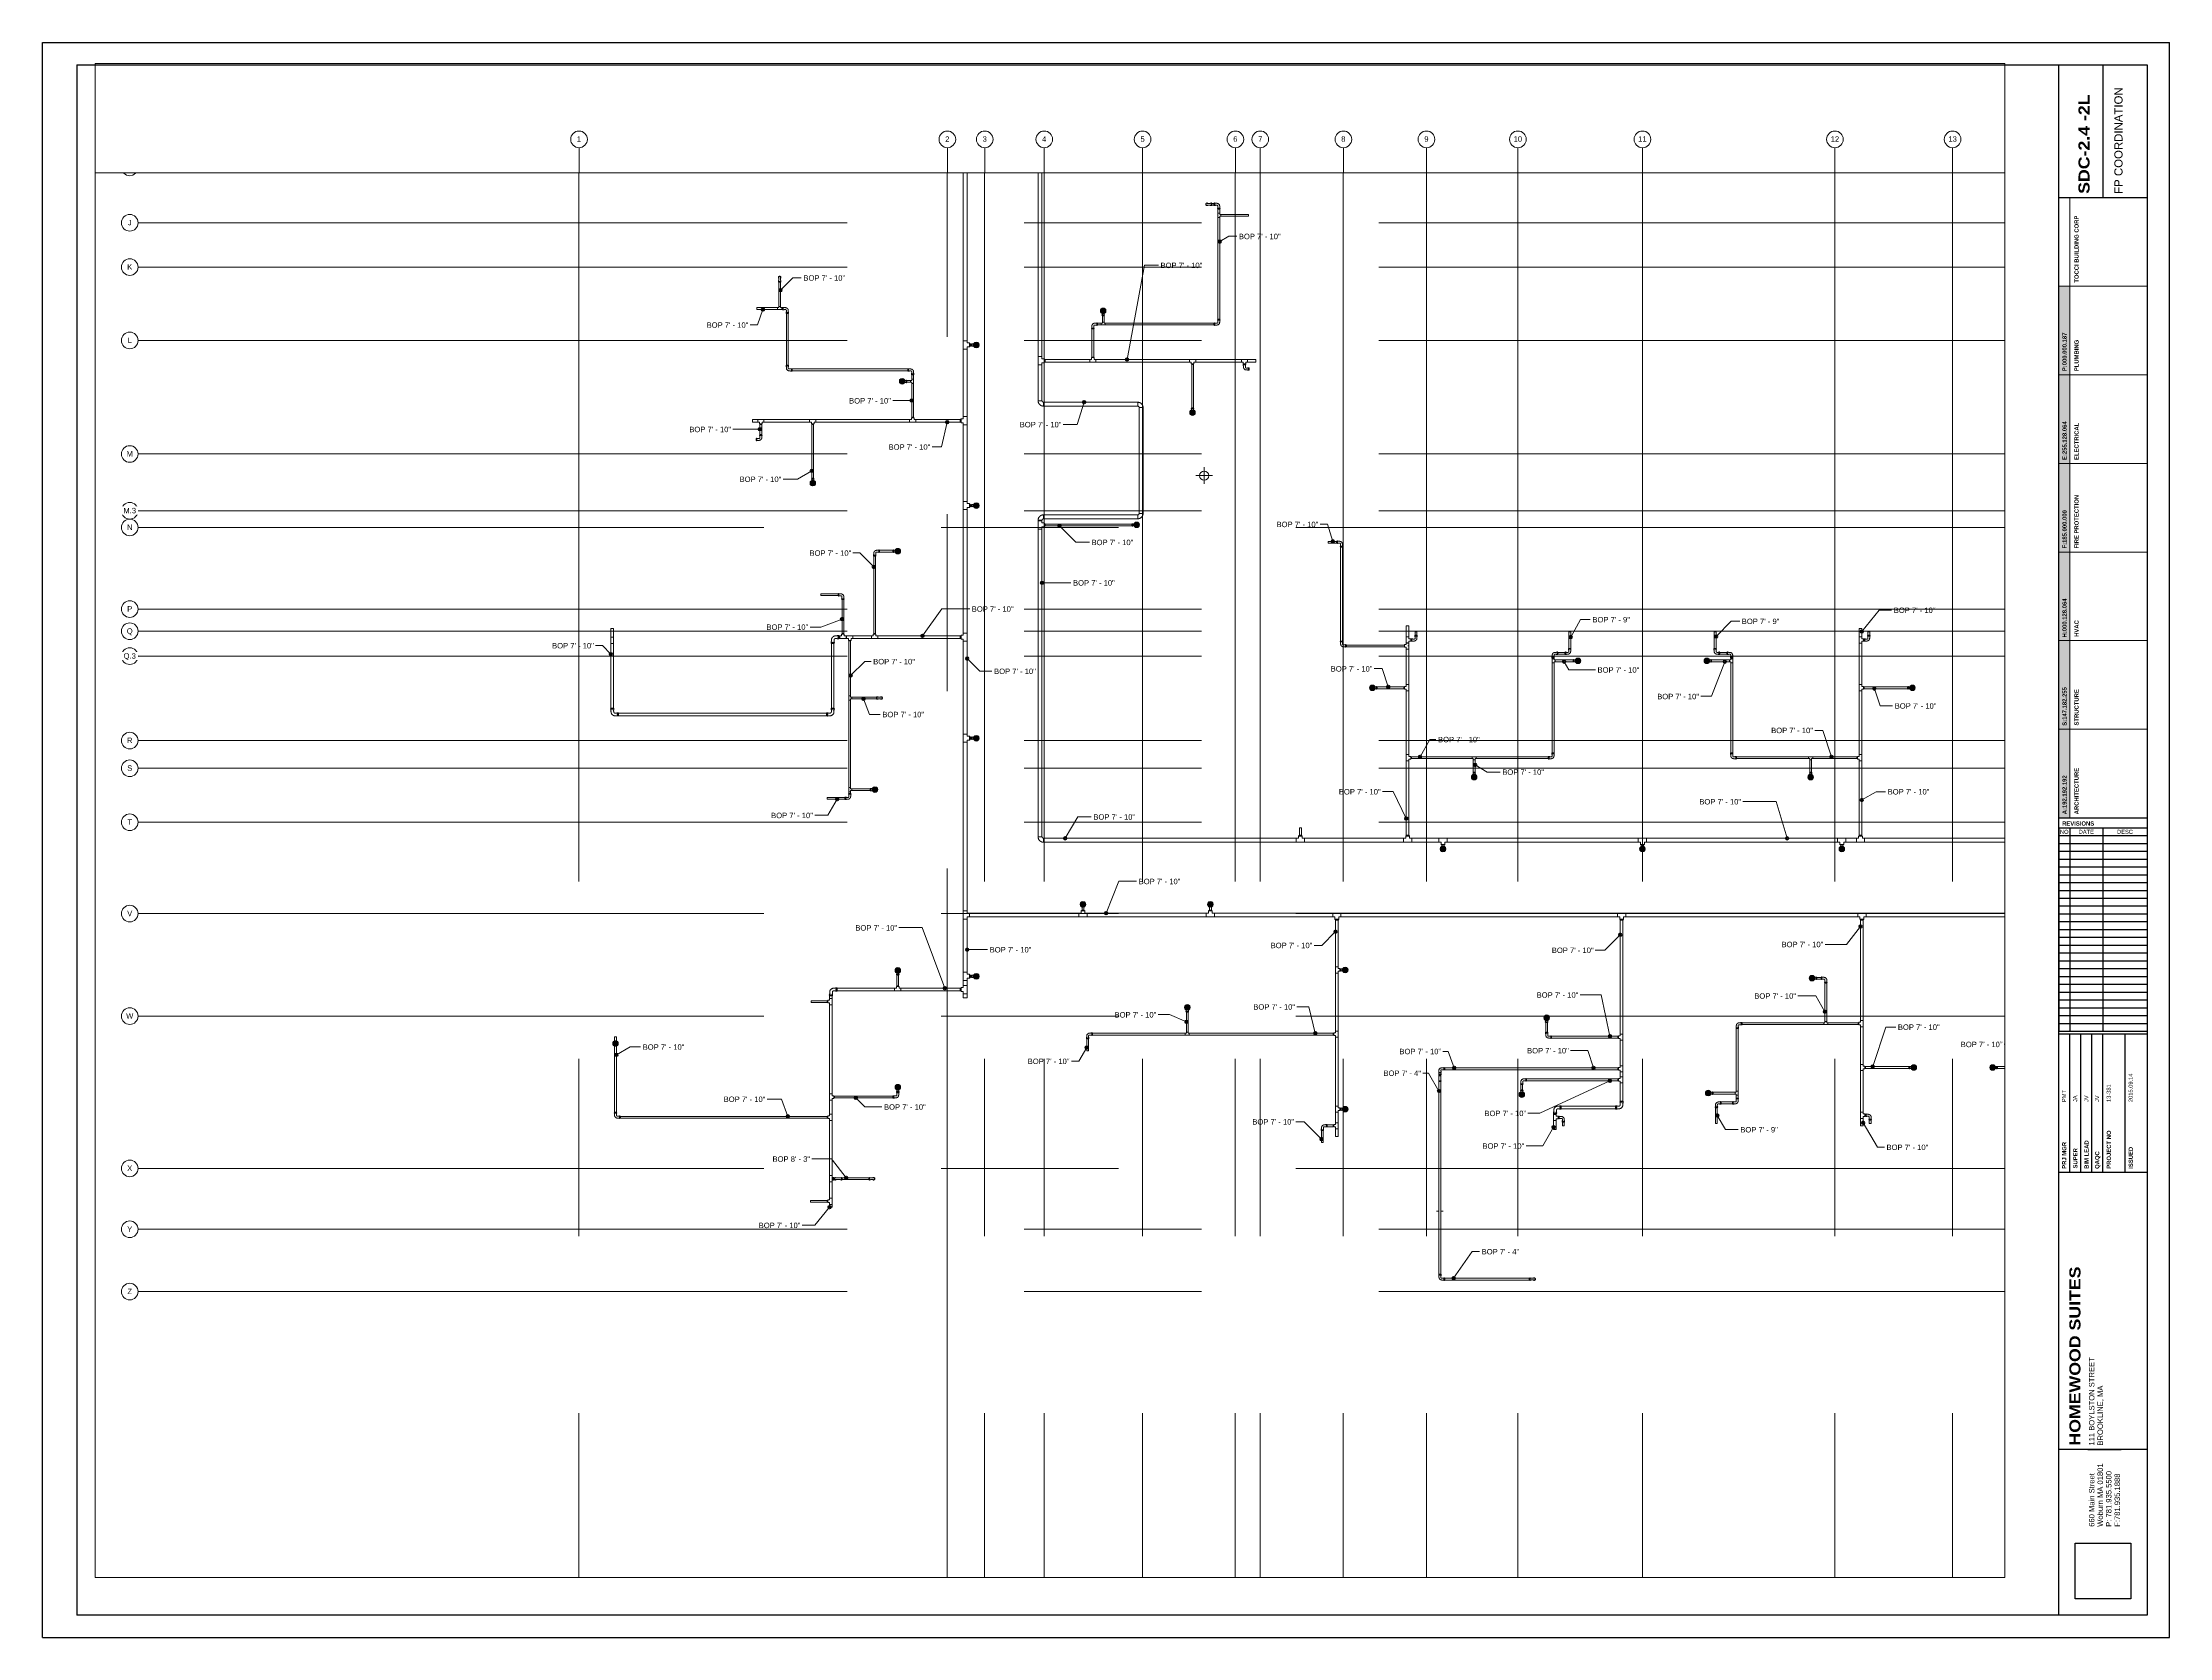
# Paper-space layout 'SDC - 0.0 - LL_B1' of a CAD drawing. Header units: inches. Extents: x -5.5 to 42.5, y -0.2 to 35.8.
# The model-space entities are those that its viewports show. They can reach past a viewport. Long polylines and large blocks are cut down to what shows.
import ezdxf

# ---------------------------------------------------------------- set-up
doc = ezdxf.new("R2010")
doc.units = ezdxf.units.IN
doc.header["$MEASUREMENT"] = 0
doc.linetypes.add('Grid Line', pattern=[0.875, 0.5, -0.125, 0.125, -0.125])
for name, color, linetype, lineweight in [('A-ANNO-NOTE', 250, 'Continuous', 9), ('G-ANNO-DIMS', 251, 'Continuous', 9), ('P-PIPE', 1, 'Continuous', 9), ('P-PIPE-CNTR', 1, 'Continuous', 9), ('S-GRID', 8, 'Continuous', 9), ('S-GRID-IDEN', 8, 'Continuous', 13)]:
    doc.layers.add(name, color=color, linetype=linetype, lineweight=lineweight)
doc.layers.add('A-DETL', color=250, linetype='Continuous', lineweight=5, plot=False)
doc.layers.add('VIEWPORT', color=7, linetype='Continuous', plot=False)
doc.layers.add('X - REF - ELEC', color=7, linetype='Continuous', true_color=0xff8040)
doc.styles.add('Arial', font='arial.ttf', dxfattribs={"height": 3.934132})
doc.styles.add('Arial Black', font='', dxfattribs={"height": 0.25})
doc.styles.add('Arial_1', font='arial.ttf', dxfattribs={"height": 5.901198})
doc.styles.add('Arial_2', font='arial.ttf', dxfattribs={"height": 0.092206})
doc.styles.add('Arial_B', font='arialbd.ttf', dxfattribs={"height": 0.095133})
doc.styles.get('Arial Black').set_extended_font_data('Arial Black')
picture_1 = doc.add_image_def('image1.jpg', size_in_pixel=(300, 300))

# ---------------------------------------------------------------- blocks, each defined once
blk = doc.blocks.new('Coordination Legend_36X48_2011 - Coordination Legend_36X48_2011-2112261-')
at = {"layer": 'A-ANNO-NOTE'}
for color, points in [(5, [(0, 10), (0, 12), (0.25, 12), (0.25, 10)]), (3, [(0, 4), (0, 6), (0.25, 6), (0.25, 4)]), (253, [(0, 2), (0.25, 2), (0.25, 0), (0, 0)])]:
    blk.add_hatch(color=color, dxfattribs=at).paths.add_polyline_path(points, flags=0)
at = {"layer": 'A-ANNO-NOTE', "true_color": 0xff8040, "transparency": 33554687}
blk.add_hatch(color=11, dxfattribs=at).paths.add_polyline_path([(0, 10), (0.25, 10), (0.25, 8), (0, 8)], flags=0)
at = {"layer": 'A-ANNO-NOTE', "true_color": 0xb90000}
blk.add_hatch(color=12, dxfattribs=at).paths.add_polyline_path([(0, 8), (0.25, 8), (0.25, 6), (0, 6)], flags=0)
at = {"layer": 'A-ANNO-NOTE', "true_color": 0x93b6ff}
blk.add_hatch(color=151, dxfattribs=at).paths.add_polyline_path([(0, 4), (0.25, 4), (0.25, 2), (0, 2)], flags=0)
at = {"layer": 'A-ANNO-NOTE'}
for p, q in [((0.25, 12), (0.25, 14)), ((0.25, 12), (0, 12)), ((0, 12), (0, 10)), ((0.25, 12), (2, 12)), ((0.25, 10), (0.25, 12)), ((0, 10), (0.25, 10)), ((0, 10), (0, 8)), ((0.25, 10), (0, 10)), ((0.25, 10), (2, 10)), ((0.25, 8), (0.25, 10)), ((0, 8), (0.25, 8)), ((0, 8), (0, 6)), ((0.25, 8), (0, 8)), ((0.25, 8), (2, 8)), ((0.25, 6), (0.25, 8)), ((0, 6), (0.25, 6)), ((0.25, 6), (0, 6)), ((0, 6), (0, 4)), ((0.25, 6), (2, 6)), ((0.25, 4), (0.25, 6)), ((0, 4), (0.25, 4)), ((0, 4), (0, 2)), ((0.25, 4), (0, 4)), ((0.25, 4), (2, 4)), ((0.25, 2), (0.25, 4)), ((0, 2), (0.25, 2)), ((0, 2), (0, 0)), ((0.25, 2), (0, 2)), ((0.25, 2), (2, 2)), ((0.25, 0), (0.25, 2)), ((0, 0), (0.25, 0))]:
    blk.add_line(p, q, dxfattribs=at)
at = {"layer": 'A-ANNO-NOTE', "char_height": 0.09513, "attachment_point": 1, "rotation": 90, "line_spacing_factor": 0.938532, "style": 'Arial_B'}
for s, insert, width in [('P:000.000.187', (0.085, 10.082), 1.008), ('E:255.128.064', (0.085, 8.078), 1.008), ('F:185.000.000', (0.085, 6.081), 1.00012), ('H:000.128.064', (0.085, 4.072), 1.017), ('S:147.182.255', (0.085, 2.079), 1.008), ('A:192.192.192', (0.085, 0.081), 1.01362)]:
    blk.add_mtext(s, dxfattribs=dict(at, insert=insert, width=width))
blk = doc.blocks.new('Elbow - Welded - Generic - Standard-1127339-SECOND LEVEL')
at = {"layer": 'P-PIPE'}
for p, q in [((-2.5, 1.2), (-2.5, 1.4)), ((-2.5, 1), (-2.5, 1.2)), ((-2.5, 0.7), (-2.5, 1)), ((-2.5, 0.4), (-2.5, 0.7)), ((-2.5, -0.4), (-2.5, 0.4)), ((-1.4, 2.5), (-1.2, 2.5)), ((-1.2, 2.5), (-1, 2.5)), ((-1, 2.5), (-0.7, 2.5)), ((-0.7, 2.5), (-0.4, 2.5)), ((-0.4, 2.5), (0.4, 2.5)), ((0.4, 2.5), (0.7, 2.5)), ((0.7, 2.5), (1, 2.5)), ((1, 2.5), (1.2, 2.5)), ((1.2, 2.5), (1.4, 2.5)), ((-2.5, -0.7), (-2.5, -0.4)), ((-2.5, -1), (-2.5, -0.7)), ((-2.5, -1.2), (-2.5, -1)), ((-2.5, -1.4), (-2.5, -1.2))]:
    blk.add_line(p, q, dxfattribs=at)
at = {"layer": 'P-PIPE', "flags": 128}
for points in [[(-2.5, -1.4), (-2.4, -1.4), (-2.2, -1.4), (-2, -1.4), (-1.9, -1.4), (-1.7, -1.4), (-1.6, -1.3), (-1.4, -1.3), (-1.3, -1.2), (-1.1, -1.2), (-1, -1.1), (-0.8, -1.1), (-0.7, -1), (-0.6, -0.9), (-0.4, -0.8), (-0.3, -0.7), (-0.2, -0.7), (0, -0.6), (0.1, -0.5), (0.2, -0.3), (0.3, -0.2), (0.4, -0.1), (0.5, 0), (0.6, 0.1), (0.7, 0.3), (0.8, 0.4), (0.9, 0.5), (1, 0.7), (1, 0.8), (1.1, 0.9), (1.2, 1.1), (1.2, 1.2), (1.3, 1.4), (1.3, 1.5), (1.3, 1.7), (1.4, 1.8), (1.4, 2), (1.4, 2.2), (1.4, 2.3), (1.4, 2.5), (1.4, 2.5)], [(-1.4, 2.5), (-1.4, 2.5), (-1.4, 2.4), (-1.4, 2.4), (-1.5, 2.3), (-1.5, 2.3), (-1.5, 2.3), (-1.5, 2.2), (-1.5, 2.2), (-1.5, 2.1), (-1.5, 2.1), (-1.5, 2.1), (-1.6, 2), (-1.6, 2), (-1.6, 1.9), (-1.6, 1.9), (-1.7, 1.9), (-1.7, 1.8), (-1.7, 1.8), (-1.7, 1.8), (-1.8, 1.7), (-1.8, 1.7), (-1.8, 1.7), (-1.9, 1.7), (-1.9, 1.6), (-1.9, 1.6), (-2, 1.6), (-2, 1.6), (-2, 1.5), (-2.1, 1.5), (-2.1, 1.5), (-2.2, 1.5), (-2.2, 1.5), (-2.3, 1.5), (-2.3, 1.5), (-2.3, 1.5), (-2.4, 1.4), (-2.4, 1.4), (-2.5, 1.4), (-2.5, 1.4), (-2.5, 1.4)]]:
    blk.add_lwpolyline(points, dxfattribs=at)
blk = doc.blocks.new('Victaulic-VicPress316-Elbow 90-45deg Style P568_P571 - Standard-V1-SECOND LEVEL')
at = {"layer": 'P-PIPE'}
for p, q in [((-3.2, 0.8), (-3.5, 0.8)), ((-3.5, 0.8), (-3.5, -0.8)), ((-3.2, -0.8), (-3.2, 0.8)), ((-2.4, 0.8), (-2.9, 0.8)), ((-2.9, -0.8), (-2.9, 0.8)), ((-1.4, 0.7), (-2.3, 0.7)), ((-0.8, 3.5), (-0.8, 3.2)), ((0.8, 3.5), (-0.8, 3.5)), ((-0.8, 3.2), (0.8, 3.2)), ((-0.8, 2.9), (-0.8, 2.4)), ((-0.8, 2.9), (0.8, 2.9)), ((-0.7, 2.3), (-0.7, 1.4)), ((0.7, 1.4), (0.7, 2.3)), ((0.8, 3.2), (0.8, 3.5)), ((0.8, 2.4), (0.8, 2.9)), ((-3.5, -0.8), (-3.2, -0.8)), ((-2.9, -0.8), (-2.4, -0.8)), ((-2.3, -0.7), (-1.4, -0.7))]:
    blk.add_line(p, q, dxfattribs=at)
at = {"layer": 'P-PIPE', "flags": 128}
for points in [[(-3.2, 0.8), (-3.2, 0.8), (-3.2, 0.8), (-3.2, 0.8), (-3.2, 0.8), (-3.2, 0.8), (-3.2, 0.8), (-3.2, 0.8), (-3.2, 0.8), (-3.2, 0.8), (-3.2, 0.8), (-3.2, 0.8), (-3.2, 0.8), (-3.2, 0.8), (-3.2, 0.8), (-3.2, 0.8), (-3.2, 0.9), (-3.1, 0.9), (-3.1, 0.9), (-3.1, 0.9), (-3.1, 0.9), (-3.1, 0.9), (-3.1, 0.9), (-3.1, 0.9), (-3.1, 0.9), (-3.1, 0.9), (-3.1, 0.9), (-3.1, 0.9), (-3.1, 0.9), (-3.1, 0.9), (-3.1, 0.9), (-3.1, 0.9), (-3.1, 0.9), (-3.1, 0.9), (-3.1, 0.9), (-3.1, 0.9), (-3.1, 0.9), (-3, 0.9), (-3, 0.9), (-3, 0.9), (-3, 0.9), (-3, 0.9), (-3, 0.9), (-3, 0.9), (-3, 0.9), (-3, 0.9), (-3, 0.9), (-3, 0.9), (-3, 0.9), (-3, 0.9), (-3, 0.9), (-3, 0.9), (-3, 0.9), (-3, 0.9), (-3, 0.9), (-3, 0.9), (-2.9, 0.9), (-2.9, 0.9), (-2.9, 0.9), (-2.9, 0.9), (-2.9, 0.9), (-2.9, 0.9), (-2.9, 0.9), (-2.9, 0.9), (-2.9, 0.8), (-2.9, 0.8), (-2.9, 0.8), (-2.9, 0.8), (-2.9, 0.8), (-2.9, 0.8), (-2.9, 0.8), (-2.9, 0.8), (-2.9, 0.8), (-2.9, 0.8), (-2.9, 0.8), (-2.9, 0.8), (-2.9, 0.8), (-2.9, 0.8), (-2.9, 0.8), (-2.9, 0.8)], [(-3.2, 0.8), (-3.2, 0.8), (-3.2, 0.8), (-3.2, 0.8), (-3.2, 0.8), (-3.2, 0.8), (-3.2, 0.7), (-3.2, 0.7), (-3.2, 0.7), (-3.2, 0.7), (-3.2, 0.7), (-3.2, 0.7), (-3.2, 0.7), (-3.2, 0.7), (-3.2, 0.6), (-3.2, 0.6), (-3.2, 0.6), (-3.2, 0.6), (-3.2, 0.6), (-3.2, 0.6), (-3.2, 0.5), (-3.2, 0.5), (-3.2, 0.5), (-3.2, 0.5), (-3.2, 0.4), (-3.2, 0.4), (-3.2, 0.4), (-3.2, 0.4), (-3.2, 0.3), (-3.2, 0.3), (-3.2, 0.3), (-3.2, 0.2), (-3.2, 0.2), (-3.2, 0.2), (-3.2, 0.2), (-3.2, 0.1), (-3.2, 0.1), (-3.2, 0.1), (-3.2, 0), (-3.2, 0), (-3.2, 0), (-3.2, -0.1), (-3.2, -0.1), (-3.2, -0.1), (-3.2, -0.1), (-3.2, -0.2), (-3.2, -0.2), (-3.2, -0.2), (-3.2, -0.3), (-3.2, -0.3), (-3.2, -0.3), (-3.2, -0.3), (-3.2, -0.4), (-3.2, -0.4), (-3.2, -0.4), (-3.2, -0.5), (-3.2, -0.5), (-3.2, -0.5), (-3.2, -0.5), (-3.2, -0.5), (-3.2, -0.6), (-3.2, -0.6), (-3.2, -0.6), (-3.2, -0.6), (-3.2, -0.6), (-3.2, -0.7), (-3.2, -0.7), (-3.2, -0.7), (-3.2, -0.7), (-3.2, -0.7), (-3.2, -0.7), (-3.2, -0.7), (-3.2, -0.7), (-3.2, -0.7), (-3.2, -0.8), (-3.2, -0.8), (-3.2, -0.8), (-3.2, -0.8), (-3.2, -0.8), (-3.2, -0.8)], [(-3.2, 0.7), (-3.2, 0.7), (-3.2, 0.7), (-3.2, 0.7), (-3.2, 0.8), (-3.2, 0.8), (-3.2, 0.8), (-3.2, 0.8), (-3.2, 0.8), (-3.2, 0.8)], [(-2.9, -0.8), (-2.9, -0.8), (-2.9, -0.8), (-2.9, -0.8), (-2.9, -0.8), (-2.9, -0.8), (-2.9, -0.7), (-2.9, -0.7), (-2.9, -0.7), (-2.9, -0.7), (-2.9, -0.7), (-2.9, -0.7), (-2.9, -0.7), (-2.9, -0.7), (-2.9, -0.6), (-2.9, -0.6), (-2.9, -0.6), (-2.9, -0.6), (-2.9, -0.6), (-2.9, -0.6), (-2.9, -0.5), (-2.9, -0.5), (-2.9, -0.5), (-2.9, -0.5), (-2.9, -0.4), (-2.9, -0.4), (-2.9, -0.4), (-2.9, -0.4), (-2.9, -0.3), (-2.9, -0.3), (-2.9, -0.3), (-2.9, -0.2), (-2.9, -0.2), (-2.9, -0.2), (-2.9, -0.2), (-2.9, -0.1), (-2.9, -0.1), (-2.9, -0.1), (-2.9, 0), (-2.9, 0), (-2.9, 0), (-2.9, 0.1), (-2.9, 0.1), (-2.9, 0.1), (-2.9, 0.1), (-2.9, 0.2), (-2.9, 0.2), (-2.9, 0.2), (-2.9, 0.3), (-2.9, 0.3), (-2.9, 0.3), (-2.9, 0.3), (-2.9, 0.4), (-2.9, 0.4), (-2.9, 0.4), (-2.9, 0.5), (-2.9, 0.5), (-2.9, 0.5), (-2.9, 0.5), (-2.9, 0.5), (-2.9, 0.6), (-2.9, 0.6), (-2.9, 0.6), (-2.9, 0.6), (-2.9, 0.6), (-2.9, 0.7), (-2.9, 0.7), (-2.9, 0.7), (-2.9, 0.7), (-2.9, 0.7), (-2.9, 0.7), (-2.9, 0.7), (-2.9, 0.7), (-2.9, 0.7), (-2.9, 0.8), (-2.9, 0.8), (-2.9, 0.8), (-2.9, 0.8), (-2.9, 0.8), (-2.9, 0.8)], [(-2.9, 0.8), (-2.9, 0.8), (-2.9, 0.8), (-2.9, 0.8), (-2.9, 0.8), (-2.9, 0.8), (-2.9, 0.7), (-2.9, 0.7), (-2.9, 0.7)], [(-2.4, 0.8), (-2.4, 0.8), (-2.4, 0.8), (-2.4, 0.8), (-2.4, 0.8), (-2.4, 0.8), (-2.4, 0.8), (-2.4, 0.8), (-2.4, 0.8), (-2.3, 0.7), (-2.3, 0.7), (-2.3, 0.7), (-2.3, 0.7), (-2.3, 0.7), (-2.3, 0.7), (-2.3, 0.7), (-2.3, 0.7), (-2.3, 0.7), (-2.3, 0.7), (-2.3, 0.7), (-2.2, 0.7), (-2.2, 0.7), (-2.2, 0.7), (-2.2, 0.7), (-2.2, 0.7)], [(-0.7, 1.4), (-0.7, 1.4), (-0.7, 1.3), (-0.7, 1.3), (-0.7, 1.3), (-0.7, 1.2), (-0.7, 1.2), (-0.7, 1.2), (-0.7, 1.2), (-0.7, 1.1), (-0.7, 1.1), (-0.7, 1.1), (-0.7, 1.1), (-0.8, 1), (-0.8, 1), (-0.8, 1), (-0.8, 1), (-0.8, 0.9), (-0.8, 0.9), (-0.9, 0.9), (-0.9, 0.9), (-0.9, 0.8), (-0.9, 0.8), (-0.9, 0.8), (-1, 0.8), (-1, 0.8), (-1, 0.8), (-1, 0.7), (-1.1, 0.7), (-1.1, 0.7), (-1.1, 0.7), (-1.2, 0.7), (-1.2, 0.7), (-1.2, 0.7), (-1.2, 0.7), (-1.3, 0.7), (-1.3, 0.7), (-1.3, 0.7), (-1.4, 0.7), (-1.4, 0.7), (-1.4, 0.7)], [(-1.4, -0.7), (-1.3, -0.7), (-1.2, -0.7), (-1.1, -0.6), (-1.1, -0.6), (-1, -0.6), (-0.9, -0.6), (-0.8, -0.6), (-0.7, -0.6), (-0.7, -0.5), (-0.6, -0.5), (-0.5, -0.5), (-0.4, -0.4), (-0.4, -0.4), (-0.3, -0.3), (-0.2, -0.3), (-0.2, -0.3), (-0.1, -0.2), (0, -0.1), (0, -0.1), (0.1, 0), (0.1, 0), (0.2, 0.1), (0.2, 0.2), (0.3, 0.2), (0.3, 0.3), (0.4, 0.4), (0.4, 0.4), (0.5, 0.5), (0.5, 0.6), (0.5, 0.6), (0.5, 0.7), (0.6, 0.8), (0.6, 0.9), (0.6, 1), (0.6, 1), (0.6, 1.1), (0.6, 1.2), (0.7, 1.3), (0.7, 1.4), (0.7, 1.4)], [(-0.8, 2.9), (-0.8, 2.9), (-0.8, 2.9), (-0.8, 2.9), (-0.8, 2.9), (-0.8, 2.9), (-0.8, 2.9), (-0.8, 2.9), (-0.8, 2.9), (-0.8, 2.9), (-0.8, 2.9), (-0.8, 2.9), (-0.8, 2.9), (-0.8, 2.9), (-0.8, 2.9), (-0.8, 2.9), (-0.9, 2.9), (-0.9, 2.9), (-0.9, 2.9), (-0.9, 2.9), (-0.9, 2.9), (-0.9, 2.9), (-0.9, 2.9), (-0.9, 2.9), (-0.9, 3), (-0.9, 3), (-0.9, 3), (-0.9, 3), (-0.9, 3), (-0.9, 3), (-0.9, 3), (-0.9, 3), (-0.9, 3), (-0.9, 3), (-0.9, 3), (-0.9, 3), (-0.9, 3), (-0.9, 3), (-0.9, 3), (-0.9, 3), (-0.9, 3), (-0.9, 3), (-0.9, 3.1), (-0.9, 3.1), (-0.9, 3.1), (-0.9, 3.1), (-0.9, 3.1), (-0.9, 3.1), (-0.9, 3.1), (-0.9, 3.1), (-0.9, 3.1), (-0.9, 3.1), (-0.9, 3.1), (-0.9, 3.1), (-0.9, 3.1), (-0.9, 3.1), (-0.9, 3.1), (-0.9, 3.1), (-0.9, 3.1), (-0.9, 3.1), (-0.9, 3.1), (-0.9, 3.1), (-0.9, 3.2), (-0.9, 3.2), (-0.8, 3.2), (-0.8, 3.2), (-0.8, 3.2), (-0.8, 3.2), (-0.8, 3.2), (-0.8, 3.2), (-0.8, 3.2), (-0.8, 3.2), (-0.8, 3.2), (-0.8, 3.2), (-0.8, 3.2), (-0.8, 3.2), (-0.8, 3.2), (-0.8, 3.2), (-0.8, 3.2), (-0.8, 3.2)], [(0.8, 3.2), (0.8, 3.2), (0.8, 3.2), (0.8, 3.2), (0.8, 3.2), (0.8, 3.2), (0.7, 3.2), (0.7, 3.2), (0.7, 3.2), (0.7, 3.2), (0.7, 3.2), (0.7, 3.2), (0.7, 3.2), (0.7, 3.2), (0.6, 3.2), (0.6, 3.2), (0.6, 3.2), (0.6, 3.2), (0.6, 3.2), (0.6, 3.2), (0.5, 3.2), (0.5, 3.2), (0.5, 3.2), (0.5, 3.2), (0.4, 3.2), (0.4, 3.2), (0.4, 3.2), (0.4, 3.2), (0.3, 3.2), (0.3, 3.2), (0.3, 3.2), (0.2, 3.2), (0.2, 3.2), (0.2, 3.2), (0.2, 3.2), (0.1, 3.2), (0.1, 3.2), (0.1, 3.2), (0, 3.2), (0, 3.2), (0, 3.2), (-0.1, 3.2), (-0.1, 3.2), (-0.1, 3.2), (-0.1, 3.2), (-0.2, 3.2), (-0.2, 3.2), (-0.2, 3.2), (-0.3, 3.2), (-0.3, 3.2), (-0.3, 3.2), (-0.3, 3.2), (-0.4, 3.2), (-0.4, 3.2), (-0.4, 3.2), (-0.5, 3.2), (-0.5, 3.2), (-0.5, 3.2), (-0.5, 3.2), (-0.5, 3.2), (-0.6, 3.2), (-0.6, 3.2), (-0.6, 3.2), (-0.6, 3.2), (-0.6, 3.2), (-0.7, 3.2), (-0.7, 3.2), (-0.7, 3.2), (-0.7, 3.2), (-0.7, 3.2), (-0.7, 3.2), (-0.7, 3.2), (-0.7, 3.2), (-0.7, 3.2), (-0.8, 3.2), (-0.8, 3.2), (-0.8, 3.2), (-0.8, 3.2), (-0.8, 3.2), (-0.8, 3.2)], [(-0.8, 3.2), (-0.8, 3.2), (-0.8, 3.2), (-0.8, 3.2), (-0.8, 3.2), (-0.8, 3.2), (-0.7, 3.2), (-0.7, 3.2), (-0.7, 3.2)], [(-0.8, 2.9), (-0.8, 2.9), (-0.8, 2.9), (-0.8, 2.9), (-0.8, 2.9), (-0.8, 2.9), (-0.7, 2.9), (-0.7, 2.9), (-0.7, 2.9), (-0.7, 2.9), (-0.7, 2.9), (-0.7, 2.9), (-0.7, 2.9), (-0.7, 2.9), (-0.6, 2.9), (-0.6, 2.9), (-0.6, 2.9), (-0.6, 2.9), (-0.6, 2.9), (-0.6, 2.9), (-0.5, 2.9), (-0.5, 2.9), (-0.5, 2.9), (-0.5, 2.9), (-0.4, 2.9), (-0.4, 2.9), (-0.4, 2.9), (-0.4, 2.9), (-0.3, 2.9), (-0.3, 2.9), (-0.3, 2.9), (-0.2, 2.9), (-0.2, 2.9), (-0.2, 2.9), (-0.2, 2.9), (-0.1, 2.9), (-0.1, 2.9), (-0.1, 2.9), (0, 2.9), (0, 2.9), (0, 2.9), (0.1, 2.9), (0.1, 2.9), (0.1, 2.9), (0.1, 2.9), (0.2, 2.9), (0.2, 2.9), (0.2, 2.9), (0.3, 2.9), (0.3, 2.9), (0.3, 2.9), (0.3, 2.9), (0.4, 2.9), (0.4, 2.9), (0.4, 2.9), (0.5, 2.9), (0.5, 2.9), (0.5, 2.9), (0.5, 2.9), (0.5, 2.9), (0.6, 2.9), (0.6, 2.9), (0.6, 2.9), (0.6, 2.9), (0.6, 2.9), (0.7, 2.9), (0.7, 2.9), (0.7, 2.9), (0.7, 2.9), (0.7, 2.9), (0.7, 2.9), (0.7, 2.9), (0.7, 2.9), (0.7, 2.9), (0.8, 2.9), (0.8, 2.9), (0.8, 2.9), (0.8, 2.9), (0.8, 2.9), (0.8, 2.9)], [(-0.7, 2.9), (-0.7, 2.9), (-0.7, 2.9), (-0.7, 2.9), (-0.8, 2.9), (-0.8, 2.9), (-0.8, 2.9), (-0.8, 2.9), (-0.8, 2.9), (-0.8, 2.9)], [(-0.7, 2.2), (-0.7, 2.2), (-0.7, 2.2), (-0.7, 2.2), (-0.7, 2.2), (-0.7, 2.3), (-0.7, 2.3), (-0.7, 2.3), (-0.7, 2.3), (-0.7, 2.3), (-0.7, 2.3), (-0.7, 2.3), (-0.7, 2.3), (-0.7, 2.3), (-0.7, 2.3), (-0.8, 2.4), (-0.8, 2.4), (-0.8, 2.4), (-0.8, 2.4), (-0.8, 2.4), (-0.8, 2.4), (-0.8, 2.4), (-0.8, 2.4), (-0.8, 2.4), (-0.8, 2.4)], [(0.7, 3.2), (0.7, 3.2), (0.7, 3.2), (0.7, 3.2), (0.8, 3.2), (0.8, 3.2), (0.8, 3.2), (0.8, 3.2), (0.8, 3.2), (0.8, 3.2)], [(0.8, 2.9), (0.8, 2.9), (0.8, 2.9), (0.8, 2.9), (0.8, 2.9), (0.8, 2.9), (0.7, 2.9), (0.7, 2.9), (0.7, 2.9)], [(0.8, 2.4), (0.8, 2.4), (0.8, 2.4), (0.8, 2.4), (0.8, 2.4), (0.8, 2.4), (0.8, 2.4), (0.8, 2.4), (0.8, 2.4), (0.7, 2.3), (0.7, 2.3), (0.7, 2.3), (0.7, 2.3), (0.7, 2.3), (0.7, 2.3), (0.7, 2.3), (0.7, 2.3), (0.7, 2.3), (0.7, 2.3), (0.7, 2.3), (0.7, 2.2), (0.7, 2.2), (0.7, 2.2), (0.7, 2.2), (0.7, 2.2)], [(0.8, 3.2), (0.8, 3.2), (0.8, 3.2), (0.8, 3.2), (0.8, 3.2), (0.8, 3.2), (0.8, 3.2), (0.8, 3.2), (0.8, 3.2), (0.8, 3.2), (0.8, 3.2), (0.8, 3.2), (0.8, 3.2), (0.8, 3.2), (0.8, 3.2), (0.8, 3.2), (0.9, 3.2), (0.9, 3.1), (0.9, 3.1), (0.9, 3.1), (0.9, 3.1), (0.9, 3.1), (0.9, 3.1), (0.9, 3.1), (0.9, 3.1), (0.9, 3.1), (0.9, 3.1), (0.9, 3.1), (0.9, 3.1), (0.9, 3.1), (0.9, 3.1), (0.9, 3.1), (0.9, 3.1), (0.9, 3.1), (0.9, 3.1), (0.9, 3.1), (0.9, 3.1), (0.9, 3), (0.9, 3), (0.9, 3), (0.9, 3), (0.9, 3), (0.9, 3), (0.9, 3), (0.9, 3), (0.9, 3), (0.9, 3), (0.9, 3), (0.9, 3), (0.9, 3), (0.9, 3), (0.9, 3), (0.9, 3), (0.9, 3), (0.9, 3), (0.9, 3), (0.9, 2.9), (0.9, 2.9), (0.9, 2.9), (0.9, 2.9), (0.9, 2.9), (0.9, 2.9), (0.9, 2.9), (0.9, 2.9), (0.8, 2.9), (0.8, 2.9), (0.8, 2.9), (0.8, 2.9), (0.8, 2.9), (0.8, 2.9), (0.8, 2.9), (0.8, 2.9), (0.8, 2.9), (0.8, 2.9), (0.8, 2.9), (0.8, 2.9), (0.8, 2.9), (0.8, 2.9), (0.8, 2.9), (0.8, 2.9)], [(-3.2, -0.8), (-3.2, -0.8), (-3.2, -0.8), (-3.2, -0.8), (-3.2, -0.8), (-3.2, -0.8), (-3.2, -0.7), (-3.2, -0.7), (-3.2, -0.7)], [(-2.9, -0.8), (-2.9, -0.8), (-2.9, -0.8), (-2.9, -0.8), (-2.9, -0.8), (-2.9, -0.8), (-2.9, -0.8), (-2.9, -0.8), (-2.9, -0.8), (-2.9, -0.8), (-2.9, -0.8), (-2.9, -0.8), (-2.9, -0.8), (-2.9, -0.8), (-2.9, -0.8), (-2.9, -0.8), (-2.9, -0.9), (-2.9, -0.9), (-2.9, -0.9), (-2.9, -0.9), (-2.9, -0.9), (-2.9, -0.9), (-2.9, -0.9), (-2.9, -0.9), (-3, -0.9), (-3, -0.9), (-3, -0.9), (-3, -0.9), (-3, -0.9), (-3, -0.9), (-3, -0.9), (-3, -0.9), (-3, -0.9), (-3, -0.9), (-3, -0.9), (-3, -0.9), (-3, -0.9), (-3, -0.9), (-3, -0.9), (-3, -0.9), (-3, -0.9), (-3, -0.9), (-3.1, -0.9), (-3.1, -0.9), (-3.1, -0.9), (-3.1, -0.9), (-3.1, -0.9), (-3.1, -0.9), (-3.1, -0.9), (-3.1, -0.9), (-3.1, -0.9), (-3.1, -0.9), (-3.1, -0.9), (-3.1, -0.9), (-3.1, -0.9), (-3.1, -0.9), (-3.1, -0.9), (-3.1, -0.9), (-3.1, -0.9), (-3.1, -0.9), (-3.1, -0.9), (-3.1, -0.9), (-3.2, -0.9), (-3.2, -0.9), (-3.2, -0.8), (-3.2, -0.8), (-3.2, -0.8), (-3.2, -0.8), (-3.2, -0.8), (-3.2, -0.8), (-3.2, -0.8), (-3.2, -0.8), (-3.2, -0.8), (-3.2, -0.8), (-3.2, -0.8), (-3.2, -0.8), (-3.2, -0.8), (-3.2, -0.8), (-3.2, -0.8), (-3.2, -0.8)], [(-2.9, -0.7), (-2.9, -0.7), (-2.9, -0.7), (-2.9, -0.7), (-2.9, -0.8), (-2.9, -0.8), (-2.9, -0.8), (-2.9, -0.8), (-2.9, -0.8), (-2.9, -0.8)], [(-2.2, -0.7), (-2.2, -0.7), (-2.2, -0.7), (-2.2, -0.7), (-2.2, -0.7), (-2.3, -0.7), (-2.3, -0.7), (-2.3, -0.7), (-2.3, -0.7), (-2.3, -0.7), (-2.3, -0.7), (-2.3, -0.7), (-2.3, -0.7), (-2.3, -0.7), (-2.3, -0.7), (-2.4, -0.8), (-2.4, -0.8), (-2.4, -0.8), (-2.4, -0.8), (-2.4, -0.8), (-2.4, -0.8), (-2.4, -0.8), (-2.4, -0.8), (-2.4, -0.8), (-2.4, -0.8)]]:
    blk.add_lwpolyline(points, dxfattribs=at)
blk = doc.blocks.new('Victaulic-VicPress316-Elbow 90-45deg Style P568_P571 - Standard-523083-SECOND LEVEL')
at = {"layer": 'P-PIPE'}
for p, q in [((-3178.4, 1232.4), (-3178.4, 1232)), ((-3177.6, 1232), (-3178.4, 1232)), ((-3178.4, 1231.7), (-3178.4, 1231.3)), ((-3177.6, 1231.7), (-3178.4, 1231.7)), ((-3178.4, 1231.3), (-3177.6, 1231.3)), ((-3178.3, 1233.5), (-3178.3, 1232.6)), ((-3176.9, 1232), (-3177.6, 1232)), ((-3176.9, 1231.7), (-3177.6, 1231.7)), ((-3177.6, 1231.3), (-3176.9, 1231.3)), ((-3177, 1232.6), (-3177, 1233.5)), ((-3176.9, 1232), (-3176.9, 1232.4)), ((-3176.9, 1231.3), (-3176.9, 1231.7))]:
    blk.add_line(p, q, dxfattribs=at)
at = {"layer": 'P-PIPE', "flags": 128}
for points in [[(-3177.6, 1235.8), (-3177.7, 1235.8), (-3177.7, 1235.8), (-3177.7, 1235.8), (-3177.8, 1235.8), (-3177.8, 1235.7), (-3177.8, 1235.7), (-3177.9, 1235.7), (-3177.9, 1235.7), (-3177.9, 1235.7), (-3178, 1235.7), (-3178, 1235.7), (-3178, 1235.7), (-3178.1, 1235.6), (-3178.1, 1235.6), (-3178.1, 1235.6), (-3178.2, 1235.6), (-3178.2, 1235.6), (-3178.2, 1235.5), (-3178.3, 1235.5), (-3178.3, 1235.5), (-3178.3, 1235.5), (-3178.3, 1235.4), (-3178.4, 1235.4), (-3178.4, 1235.4), (-3178.4, 1235.3), (-3178.4, 1235.3), (-3178.4, 1235.3), (-3178.4, 1235.3), (-3178.5, 1235.2), (-3178.5, 1235.2), (-3178.5, 1235.2), (-3178.5, 1235.1), (-3178.5, 1235.1), (-3178.5, 1235), (-3178.5, 1235), (-3178.5, 1235), (-3178.5, 1234.9), (-3178.5, 1234.9), (-3178.5, 1234.9), (-3178.5, 1234.8), (-3178.5, 1234.8), (-3178.5, 1234.8), (-3178.5, 1234.7), (-3178.5, 1234.7), (-3178.5, 1234.6), (-3178.5, 1234.6), (-3178.5, 1234.6), (-3178.5, 1234.5), (-3178.5, 1234.5), (-3178.5, 1234.5), (-3178.4, 1234.4), (-3178.4, 1234.4), (-3178.4, 1234.4), (-3178.4, 1234.3), (-3178.4, 1234.3), (-3178.3, 1234.3), (-3178.3, 1234.3), (-3178.3, 1234.2)], [(-3178.4, 1231.7), (-3178.4, 1231.7), (-3178.4, 1231.7), (-3178.4, 1231.7), (-3178.4, 1231.7), (-3178.4, 1231.7), (-3178.4, 1231.7), (-3178.4, 1231.7), (-3178.4, 1231.7), (-3178.4, 1231.7), (-3178.4, 1231.7), (-3178.5, 1231.7), (-3178.5, 1231.7), (-3178.5, 1231.7), (-3178.5, 1231.7), (-3178.5, 1231.7), (-3178.5, 1231.7), (-3178.5, 1231.7), (-3178.5, 1231.7), (-3178.5, 1231.7), (-3178.5, 1231.7), (-3178.5, 1231.7), (-3178.5, 1231.7), (-3178.5, 1231.7), (-3178.5, 1231.7), (-3178.5, 1231.7), (-3178.5, 1231.7), (-3178.5, 1231.8), (-3178.5, 1231.8), (-3178.5, 1231.8), (-3178.5, 1231.8), (-3178.5, 1231.8), (-3178.5, 1231.8), (-3178.5, 1231.8), (-3178.5, 1231.8), (-3178.5, 1231.8), (-3178.5, 1231.8), (-3178.5, 1231.8), (-3178.5, 1231.8), (-3178.5, 1231.8), (-3178.5, 1231.8), (-3178.5, 1231.8), (-3178.5, 1231.8), (-3178.5, 1231.8), (-3178.5, 1231.8), (-3178.5, 1231.9), (-3178.5, 1231.9), (-3178.5, 1231.9), (-3178.5, 1231.9), (-3178.5, 1231.9), (-3178.5, 1231.9), (-3178.5, 1231.9), (-3178.5, 1231.9), (-3178.5, 1231.9), (-3178.5, 1231.9), (-3178.5, 1231.9), (-3178.5, 1231.9), (-3178.5, 1231.9), (-3178.5, 1231.9), (-3178.5, 1231.9), (-3178.5, 1231.9), (-3178.5, 1231.9), (-3178.5, 1231.9), (-3178.5, 1231.9), (-3178.5, 1231.9), (-3178.5, 1231.9), (-3178.5, 1231.9), (-3178.5, 1231.9), (-3178.5, 1232), (-3178.4, 1232), (-3178.4, 1232), (-3178.4, 1232), (-3178.4, 1232), (-3178.4, 1232), (-3178.4, 1232), (-3178.4, 1232), (-3178.4, 1232), (-3178.4, 1232), (-3178.4, 1232), (-3178.4, 1232)], [(-3177.6, 1235.6), (-3177.7, 1235.6), (-3177.7, 1235.6), (-3177.7, 1235.6), (-3177.7, 1235.6), (-3177.8, 1235.6), (-3177.8, 1235.6), (-3177.8, 1235.6), (-3177.9, 1235.6), (-3177.9, 1235.6), (-3177.9, 1235.6), (-3178, 1235.5), (-3178, 1235.5), (-3178, 1235.5), (-3178, 1235.5), (-3178.1, 1235.5), (-3178.1, 1235.5), (-3178.1, 1235.5), (-3178.1, 1235.4), (-3178.2, 1235.4), (-3178.2, 1235.4), (-3178.2, 1235.4), (-3178.2, 1235.3), (-3178.2, 1235.3), (-3178.3, 1235.3), (-3178.3, 1235.3), (-3178.3, 1235.2), (-3178.3, 1235.2), (-3178.3, 1235.2), (-3178.3, 1235.2), (-3178.3, 1235.1), (-3178.4, 1235.1), (-3178.4, 1235.1), (-3178.4, 1235), (-3178.4, 1235), (-3178.4, 1235), (-3178.4, 1235), (-3178.4, 1234.9), (-3178.4, 1234.9), (-3178.4, 1234.9), (-3178.4, 1234.8), (-3178.4, 1234.8), (-3178.4, 1234.8), (-3178.4, 1234.7), (-3178.4, 1234.7), (-3178.4, 1234.7), (-3178.4, 1234.7), (-3178.4, 1234.6), (-3178.3, 1234.6), (-3178.3, 1234.6), (-3178.3, 1234.5), (-3178.3, 1234.5), (-3178.3, 1234.5), (-3178.3, 1234.5)], [(-3178.4, 1232.4), (-3178.4, 1232.4), (-3178.4, 1232.4), (-3178.4, 1232.4), (-3178.4, 1232.5), (-3178.4, 1232.5), (-3178.4, 1232.5), (-3178.4, 1232.5), (-3178.4, 1232.5), (-3178.4, 1232.5), (-3178.4, 1232.5), (-3178.4, 1232.5), (-3178.4, 1232.5), (-3178.4, 1232.6), (-3178.4, 1232.6), (-3178.3, 1232.6), (-3178.3, 1232.6), (-3178.3, 1232.6), (-3178.3, 1232.6), (-3178.3, 1232.6), (-3178.3, 1232.6), (-3178.3, 1232.6), (-3178.3, 1232.6), (-3178.3, 1232.6), (-3178.3, 1232.6)], [(-3177.6, 1232), (-3177.7, 1232), (-3177.7, 1232), (-3177.7, 1232), (-3177.7, 1232), (-3177.8, 1232), (-3177.8, 1232), (-3177.8, 1232), (-3177.9, 1232), (-3177.9, 1232), (-3177.9, 1232), (-3178, 1232), (-3178, 1232), (-3178, 1232), (-3178, 1232), (-3178.1, 1232), (-3178.1, 1232), (-3178.1, 1232), (-3178.1, 1232), (-3178.2, 1232), (-3178.2, 1232), (-3178.2, 1232), (-3178.2, 1232), (-3178.2, 1232), (-3178.3, 1232), (-3178.3, 1232), (-3178.3, 1232), (-3178.3, 1232), (-3178.3, 1232), (-3178.3, 1232), (-3178.3, 1232), (-3178.4, 1232), (-3178.4, 1232), (-3178.4, 1232), (-3178.4, 1232), (-3178.4, 1232), (-3178.4, 1232), (-3178.4, 1232), (-3178.4, 1232), (-3178.4, 1232), (-3178.4, 1232)], [(-3178.4, 1232), (-3178.4, 1232), (-3178.4, 1232), (-3178.4, 1232), (-3178.4, 1232), (-3178.4, 1232), (-3178.4, 1232), (-3178.4, 1232), (-3178.4, 1232)], [(-3178.4, 1231.7), (-3178.4, 1231.7), (-3178.4, 1231.7), (-3178.4, 1231.7), (-3178.4, 1231.7), (-3178.4, 1231.7), (-3178.4, 1231.7), (-3178.4, 1231.7), (-3178.4, 1231.7), (-3178.4, 1231.7)], [(-3178.4, 1231.7), (-3178.4, 1231.7), (-3178.4, 1231.7), (-3178.4, 1231.7), (-3178.4, 1231.7), (-3178.4, 1231.7), (-3178.4, 1231.7), (-3178.4, 1231.7), (-3178.4, 1231.7), (-3178.3, 1231.7), (-3178.3, 1231.7), (-3178.3, 1231.7), (-3178.3, 1231.7), (-3178.3, 1231.7), (-3178.3, 1231.7), (-3178.3, 1231.7), (-3178.2, 1231.7), (-3178.2, 1231.7), (-3178.2, 1231.7), (-3178.2, 1231.7), (-3178.2, 1231.7), (-3178.1, 1231.7), (-3178.1, 1231.7), (-3178.1, 1231.7), (-3178.1, 1231.7), (-3178, 1231.7), (-3178, 1231.7), (-3178, 1231.7), (-3178, 1231.7), (-3177.9, 1231.7), (-3177.9, 1231.7), (-3177.9, 1231.7), (-3177.8, 1231.7), (-3177.8, 1231.7), (-3177.8, 1231.7), (-3177.8, 1231.7), (-3177.7, 1231.7), (-3177.7, 1231.7), (-3177.7, 1231.7), (-3177.6, 1231.7), (-3177.6, 1231.7)], [(-3178.3, 1234.9), (-3178.3, 1234.9), (-3178.3, 1234.9), (-3178.3, 1234.8), (-3178.3, 1234.8), (-3178.3, 1234.8), (-3178.3, 1234.8), (-3178.3, 1234.8), (-3178.3, 1234.8), (-3178.3, 1234.8), (-3178.3, 1234.7), (-3178.3, 1234.7), (-3178.3, 1234.7), (-3178.3, 1234.7), (-3178.3, 1234.6), (-3178.3, 1234.6), (-3178.3, 1234.6), (-3178.3, 1234.5), (-3178.3, 1234.5), (-3178.3, 1234.5), (-3178.3, 1234.4), (-3178.3, 1234.4), (-3178.3, 1234.3), (-3178.3, 1234.3), (-3178.3, 1234.3), (-3178.3, 1234.2), (-3178.3, 1234.2), (-3178.3, 1234.1), (-3178.3, 1234.1), (-3178.3, 1234), (-3178.3, 1234), (-3178.3, 1233.9), (-3178.3, 1233.9), (-3178.3, 1233.8), (-3178.3, 1233.8), (-3178.3, 1233.7), (-3178.3, 1233.6), (-3178.3, 1233.6), (-3178.3, 1233.5), (-3178.3, 1233.5), (-3178.3, 1233.5)], [(-3177, 1234.2), (-3176.9, 1234.2), (-3176.9, 1234.3), (-3176.9, 1234.3), (-3176.9, 1234.3), (-3176.9, 1234.4), (-3176.8, 1234.4), (-3176.8, 1234.4), (-3176.8, 1234.5), (-3176.8, 1234.5), (-3176.8, 1234.5), (-3176.8, 1234.6), (-3176.8, 1234.6), (-3176.7, 1234.6), (-3176.7, 1234.7), (-3176.7, 1234.7), (-3176.7, 1234.7), (-3176.7, 1234.8), (-3176.7, 1234.8), (-3176.7, 1234.8), (-3176.7, 1234.9), (-3176.7, 1234.9), (-3176.7, 1235), (-3176.7, 1235), (-3176.7, 1235), (-3176.7, 1235.1), (-3176.7, 1235.1), (-3176.8, 1235.1), (-3176.8, 1235.2), (-3176.8, 1235.2), (-3176.8, 1235.2), (-3176.8, 1235.3), (-3176.8, 1235.3), (-3176.8, 1235.3), (-3176.9, 1235.4), (-3176.9, 1235.4), (-3176.9, 1235.4), (-3176.9, 1235.4), (-3177, 1235.5), (-3177, 1235.5), (-3177, 1235.5), (-3177, 1235.6), (-3177.1, 1235.6), (-3177.1, 1235.6), (-3177.1, 1235.6), (-3177.2, 1235.6), (-3177.2, 1235.7), (-3177.2, 1235.7), (-3177.3, 1235.7), (-3177.3, 1235.7), (-3177.3, 1235.7), (-3177.4, 1235.7), (-3177.4, 1235.7), (-3177.4, 1235.7), (-3177.5, 1235.8), (-3177.5, 1235.8), (-3177.5, 1235.8), (-3177.6, 1235.8), (-3177.6, 1235.8), (-3177.6, 1235.8)], [(-3177, 1234.5), (-3176.9, 1234.5), (-3176.9, 1234.5), (-3176.9, 1234.5), (-3176.9, 1234.6), (-3176.9, 1234.6), (-3176.9, 1234.6), (-3176.9, 1234.7), (-3176.9, 1234.7), (-3176.9, 1234.7), (-3176.9, 1234.8), (-3176.9, 1234.8), (-3176.9, 1234.8), (-3176.9, 1234.8), (-3176.9, 1234.9), (-3176.9, 1234.9), (-3176.9, 1234.9), (-3176.9, 1235), (-3176.9, 1235), (-3176.9, 1235), (-3176.9, 1235.1), (-3176.9, 1235.1), (-3176.9, 1235.1), (-3176.9, 1235.1), (-3176.9, 1235.2), (-3176.9, 1235.2), (-3177, 1235.2), (-3177, 1235.3), (-3177, 1235.3), (-3177, 1235.3), (-3177, 1235.3), (-3177, 1235.4), (-3177.1, 1235.4), (-3177.1, 1235.4), (-3177.1, 1235.4), (-3177.1, 1235.4), (-3177.2, 1235.5), (-3177.2, 1235.5), (-3177.2, 1235.5), (-3177.2, 1235.5), (-3177.3, 1235.5), (-3177.3, 1235.5), (-3177.3, 1235.6), (-3177.3, 1235.6), (-3177.4, 1235.6), (-3177.4, 1235.6), (-3177.4, 1235.6), (-3177.5, 1235.6), (-3177.5, 1235.6), (-3177.5, 1235.6), (-3177.5, 1235.6), (-3177.6, 1235.6), (-3177.6, 1235.6), (-3177.6, 1235.6)], [(-3176.9, 1232), (-3176.9, 1232), (-3176.9, 1232), (-3176.9, 1232), (-3176.9, 1232), (-3176.9, 1232), (-3176.9, 1232), (-3176.9, 1232), (-3176.9, 1232), (-3176.9, 1232), (-3176.9, 1232), (-3176.9, 1232), (-3176.9, 1232), (-3177, 1232), (-3177, 1232), (-3177, 1232), (-3177, 1232), (-3177, 1232), (-3177, 1232), (-3177.1, 1232), (-3177.1, 1232), (-3177.1, 1232), (-3177.1, 1232), (-3177.2, 1232), (-3177.2, 1232), (-3177.2, 1232), (-3177.2, 1232), (-3177.3, 1232), (-3177.3, 1232), (-3177.3, 1232), (-3177.3, 1232), (-3177.4, 1232), (-3177.4, 1232), (-3177.4, 1232), (-3177.5, 1232), (-3177.5, 1232), (-3177.5, 1232), (-3177.6, 1232), (-3177.6, 1232), (-3177.6, 1232), (-3177.6, 1232)], [(-3177.6, 1231.7), (-3177.6, 1231.7), (-3177.6, 1231.7), (-3177.5, 1231.7), (-3177.5, 1231.7), (-3177.5, 1231.7), (-3177.4, 1231.7), (-3177.4, 1231.7), (-3177.4, 1231.7), (-3177.4, 1231.7), (-3177.3, 1231.7), (-3177.3, 1231.7), (-3177.3, 1231.7), (-3177.2, 1231.7), (-3177.2, 1231.7), (-3177.2, 1231.7), (-3177.2, 1231.7), (-3177.1, 1231.7), (-3177.1, 1231.7), (-3177.1, 1231.7), (-3177.1, 1231.7), (-3177.1, 1231.7), (-3177, 1231.7), (-3177, 1231.7), (-3177, 1231.7), (-3177, 1231.7), (-3177, 1231.7), (-3176.9, 1231.7), (-3176.9, 1231.7), (-3176.9, 1231.7), (-3176.9, 1231.7), (-3176.9, 1231.7), (-3176.9, 1231.7), (-3176.9, 1231.7), (-3176.9, 1231.7), (-3176.9, 1231.7), (-3176.9, 1231.7), (-3176.9, 1231.7), (-3176.9, 1231.7), (-3176.9, 1231.7), (-3176.9, 1231.7)], [(-3177, 1233.5), (-3177, 1233.5), (-3177, 1233.6), (-3177, 1233.6), (-3177, 1233.7), (-3177, 1233.7), (-3177, 1233.8), (-3177, 1233.8), (-3177, 1233.9), (-3177, 1234), (-3177, 1234), (-3177, 1234.1), (-3177, 1234.1), (-3177, 1234.2), (-3177, 1234.2), (-3177, 1234.2), (-3177, 1234.3), (-3177, 1234.3), (-3177, 1234.4), (-3177, 1234.4), (-3177, 1234.5), (-3177, 1234.5), (-3177, 1234.5), (-3177, 1234.6), (-3177, 1234.6), (-3177, 1234.6), (-3177, 1234.7), (-3177, 1234.7), (-3177, 1234.7), (-3177, 1234.7), (-3177, 1234.8), (-3177, 1234.8), (-3177, 1234.8), (-3177, 1234.8), (-3177, 1234.8), (-3177, 1234.8), (-3177, 1234.8), (-3177, 1234.8), (-3177, 1234.9), (-3177, 1234.9), (-3177, 1234.9)], [(-3177, 1232.6), (-3177, 1232.6), (-3177, 1232.6), (-3176.9, 1232.6), (-3176.9, 1232.6), (-3176.9, 1232.6), (-3176.9, 1232.6), (-3176.9, 1232.6), (-3176.9, 1232.6), (-3176.9, 1232.6), (-3176.9, 1232.6), (-3176.9, 1232.5), (-3176.9, 1232.5), (-3176.9, 1232.5), (-3176.9, 1232.5), (-3176.9, 1232.5), (-3176.9, 1232.5), (-3176.9, 1232.5), (-3176.9, 1232.5), (-3176.9, 1232.5), (-3176.9, 1232.5), (-3176.9, 1232.4), (-3176.9, 1232.4), (-3176.9, 1232.4), (-3176.9, 1232.4)], [(-3176.9, 1232), (-3176.9, 1232), (-3176.8, 1232), (-3176.8, 1232), (-3176.8, 1232), (-3176.8, 1232), (-3176.8, 1232), (-3176.8, 1232), (-3176.8, 1232), (-3176.8, 1232), (-3176.8, 1232), (-3176.8, 1232), (-3176.8, 1231.9), (-3176.8, 1231.9), (-3176.8, 1231.9), (-3176.8, 1231.9), (-3176.8, 1231.9), (-3176.8, 1231.9), (-3176.8, 1231.9), (-3176.8, 1231.9), (-3176.8, 1231.9), (-3176.8, 1231.9), (-3176.7, 1231.9), (-3176.7, 1231.9), (-3176.7, 1231.9), (-3176.7, 1231.9), (-3176.7, 1231.9), (-3176.7, 1231.9), (-3176.7, 1231.9), (-3176.7, 1231.9), (-3176.7, 1231.9), (-3176.7, 1231.9), (-3176.7, 1231.9), (-3176.7, 1231.9), (-3176.7, 1231.8), (-3176.7, 1231.8), (-3176.7, 1231.8), (-3176.7, 1231.8), (-3176.7, 1231.8), (-3176.7, 1231.8), (-3176.7, 1231.8), (-3176.7, 1231.8), (-3176.7, 1231.8), (-3176.7, 1231.8), (-3176.7, 1231.8), (-3176.7, 1231.8), (-3176.7, 1231.8), (-3176.7, 1231.8), (-3176.7, 1231.8), (-3176.7, 1231.8), (-3176.7, 1231.8), (-3176.7, 1231.8), (-3176.7, 1231.7), (-3176.7, 1231.7), (-3176.7, 1231.7), (-3176.7, 1231.7), (-3176.7, 1231.7), (-3176.7, 1231.7), (-3176.8, 1231.7), (-3176.8, 1231.7), (-3176.8, 1231.7), (-3176.8, 1231.7), (-3176.8, 1231.7), (-3176.8, 1231.7), (-3176.8, 1231.7), (-3176.8, 1231.7), (-3176.8, 1231.7), (-3176.8, 1231.7), (-3176.8, 1231.7), (-3176.8, 1231.7), (-3176.8, 1231.7), (-3176.8, 1231.7), (-3176.8, 1231.7), (-3176.8, 1231.7), (-3176.8, 1231.7), (-3176.8, 1231.7), (-3176.8, 1231.7), (-3176.8, 1231.7), (-3176.9, 1231.7), (-3176.9, 1231.7)], [(-3176.9, 1232), (-3176.9, 1232), (-3176.9, 1232), (-3176.9, 1232), (-3176.9, 1232), (-3176.9, 1232), (-3176.9, 1232), (-3176.9, 1232), (-3176.9, 1232), (-3176.9, 1232)], [(-3176.9, 1231.7), (-3176.9, 1231.7), (-3176.9, 1231.7), (-3176.9, 1231.7), (-3176.9, 1231.7), (-3176.9, 1231.7), (-3176.9, 1231.7), (-3176.9, 1231.7), (-3176.9, 1231.7)]]:
    blk.add_lwpolyline(points, dxfattribs=at)
blk = doc.blocks.new('Victaulic-VicPress316-Elbow 90-45deg Style P568_P571 - Standard-V2-SECOND LEVEL')
at = {"layer": 'P-PIPE'}
for p, q in [((-3203.8, 730.1), (-3203.8, 729.6)), ((-3203, 729.6), (-3203.8, 729.6)), ((-3203.8, 729.3), (-3203.8, 729)), ((-3203, 729.3), (-3203.8, 729.3)), ((-3203.8, 729), (-3203, 729)), ((-3203.7, 731.1), (-3203.7, 730.2)), ((-3202.3, 729.6), (-3203, 729.6)), ((-3202.3, 729.3), (-3203, 729.3)), ((-3203, 729), (-3202.3, 729)), ((-3202.4, 730.2), (-3202.4, 731.1)), ((-3202.3, 729.6), (-3202.3, 730.1)), ((-3202.3, 729), (-3202.3, 729.3))]:
    blk.add_line(p, q, dxfattribs=at)
at = {"layer": 'P-PIPE', "flags": 128}
for points in [[(-3203, 733.4), (-3203.1, 733.4), (-3203.1, 733.4), (-3203.2, 733.4), (-3203.2, 733.4), (-3203.2, 733.4), (-3203.3, 733.4), (-3203.3, 733.4), (-3203.3, 733.4), (-3203.4, 733.3), (-3203.4, 733.3), (-3203.4, 733.3), (-3203.5, 733.3), (-3203.5, 733.3), (-3203.5, 733.3), (-3203.6, 733.2), (-3203.6, 733.2), (-3203.6, 733.2), (-3203.6, 733.2), (-3203.7, 733.2), (-3203.7, 733.1), (-3203.7, 733.1), (-3203.7, 733.1), (-3203.8, 733), (-3203.8, 733), (-3203.8, 733), (-3203.8, 733), (-3203.9, 732.9), (-3203.9, 732.9), (-3203.9, 732.9), (-3203.9, 732.8), (-3203.9, 732.8), (-3203.9, 732.8), (-3203.9, 732.7), (-3203.9, 732.7), (-3203.9, 732.6), (-3204, 732.6), (-3204, 732.6), (-3204, 732.5), (-3204, 732.5), (-3204, 732.5), (-3204, 732.4), (-3204, 732.4), (-3203.9, 732.4), (-3203.9, 732.3), (-3203.9, 732.3), (-3203.9, 732.2), (-3203.9, 732.2), (-3203.9, 732.2), (-3203.9, 732.1), (-3203.9, 732.1), (-3203.9, 732.1), (-3203.8, 732), (-3203.8, 732), (-3203.8, 732), (-3203.8, 732), (-3203.8, 731.9), (-3203.7, 731.9), (-3203.7, 731.9)], [(-3203.8, 729.3), (-3203.8, 729.3), (-3203.8, 729.3), (-3203.8, 729.3), (-3203.8, 729.3), (-3203.8, 729.3), (-3203.8, 729.3), (-3203.9, 729.3), (-3203.9, 729.3), (-3203.9, 729.3), (-3203.9, 729.3), (-3203.9, 729.3), (-3203.9, 729.3), (-3203.9, 729.3), (-3203.9, 729.3), (-3203.9, 729.3), (-3203.9, 729.3), (-3203.9, 729.3), (-3203.9, 729.3), (-3203.9, 729.3), (-3203.9, 729.4), (-3203.9, 729.4), (-3203.9, 729.4), (-3203.9, 729.4), (-3203.9, 729.4), (-3203.9, 729.4), (-3203.9, 729.4), (-3203.9, 729.4), (-3203.9, 729.4), (-3203.9, 729.4), (-3203.9, 729.4), (-3204, 729.4), (-3204, 729.4), (-3204, 729.4), (-3204, 729.4), (-3204, 729.4), (-3204, 729.4), (-3204, 729.4), (-3204, 729.4), (-3204, 729.5), (-3204, 729.5), (-3204, 729.5), (-3204, 729.5), (-3204, 729.5), (-3204, 729.5), (-3204, 729.5), (-3204, 729.5), (-3204, 729.5), (-3204, 729.5), (-3203.9, 729.5), (-3203.9, 729.5), (-3203.9, 729.5), (-3203.9, 729.5), (-3203.9, 729.5), (-3203.9, 729.5), (-3203.9, 729.5), (-3203.9, 729.5), (-3203.9, 729.5), (-3203.9, 729.6), (-3203.9, 729.6), (-3203.9, 729.6), (-3203.9, 729.6), (-3203.9, 729.6), (-3203.9, 729.6), (-3203.9, 729.6), (-3203.9, 729.6), (-3203.9, 729.6), (-3203.9, 729.6), (-3203.9, 729.6), (-3203.9, 729.6), (-3203.9, 729.6), (-3203.9, 729.6), (-3203.9, 729.6), (-3203.8, 729.6), (-3203.8, 729.6), (-3203.8, 729.6), (-3203.8, 729.6), (-3203.8, 729.6), (-3203.8, 729.6), (-3203.8, 729.6)], [(-3203, 733.3), (-3203.1, 733.3), (-3203.1, 733.3), (-3203.1, 733.3), (-3203.2, 733.2), (-3203.2, 733.2), (-3203.2, 733.2), (-3203.3, 733.2), (-3203.3, 733.2), (-3203.3, 733.2), (-3203.3, 733.2), (-3203.4, 733.2), (-3203.4, 733.2), (-3203.4, 733.2), (-3203.5, 733.1), (-3203.5, 733.1), (-3203.5, 733.1), (-3203.5, 733.1), (-3203.6, 733.1), (-3203.6, 733), (-3203.6, 733), (-3203.6, 733), (-3203.6, 733), (-3203.7, 733), (-3203.7, 732.9), (-3203.7, 732.9), (-3203.7, 732.9), (-3203.7, 732.9), (-3203.7, 732.8), (-3203.7, 732.8), (-3203.8, 732.8), (-3203.8, 732.7), (-3203.8, 732.7), (-3203.8, 732.7), (-3203.8, 732.7), (-3203.8, 732.6), (-3203.8, 732.6), (-3203.8, 732.6), (-3203.8, 732.5), (-3203.8, 732.5), (-3203.8, 732.5), (-3203.8, 732.4), (-3203.8, 732.4), (-3203.8, 732.4), (-3203.8, 732.3), (-3203.8, 732.3), (-3203.8, 732.3), (-3203.8, 732.3), (-3203.8, 732.2), (-3203.8, 732.2), (-3203.7, 732.2), (-3203.7, 732.1), (-3203.7, 732.1), (-3203.7, 732.1)], [(-3203.8, 730.1), (-3203.8, 730.1), (-3203.8, 730.1), (-3203.8, 730.1), (-3203.8, 730.1), (-3203.8, 730.1), (-3203.8, 730.1), (-3203.8, 730.1), (-3203.8, 730.1), (-3203.8, 730.1), (-3203.8, 730.2), (-3203.8, 730.2), (-3203.8, 730.2), (-3203.8, 730.2), (-3203.8, 730.2), (-3203.8, 730.2), (-3203.8, 730.2), (-3203.8, 730.2), (-3203.7, 730.2), (-3203.7, 730.2), (-3203.7, 730.2), (-3203.7, 730.3), (-3203.7, 730.3), (-3203.7, 730.3), (-3203.7, 730.3)], [(-3203, 729.6), (-3203.1, 729.6), (-3203.1, 729.6), (-3203.1, 729.6), (-3203.2, 729.6), (-3203.2, 729.6), (-3203.2, 729.6), (-3203.3, 729.6), (-3203.3, 729.6), (-3203.3, 729.6), (-3203.3, 729.6), (-3203.4, 729.6), (-3203.4, 729.6), (-3203.4, 729.6), (-3203.5, 729.6), (-3203.5, 729.6), (-3203.5, 729.6), (-3203.5, 729.6), (-3203.6, 729.6), (-3203.6, 729.6), (-3203.6, 729.6), (-3203.6, 729.6), (-3203.6, 729.6), (-3203.7, 729.6), (-3203.7, 729.6), (-3203.7, 729.6), (-3203.7, 729.6), (-3203.7, 729.6), (-3203.7, 729.6), (-3203.7, 729.6), (-3203.8, 729.6), (-3203.8, 729.6), (-3203.8, 729.6), (-3203.8, 729.6), (-3203.8, 729.6), (-3203.8, 729.6), (-3203.8, 729.6), (-3203.8, 729.6), (-3203.8, 729.6), (-3203.8, 729.6), (-3203.8, 729.6)], [(-3203.8, 729.6), (-3203.8, 729.6), (-3203.8, 729.6), (-3203.8, 729.6), (-3203.8, 729.6), (-3203.8, 729.6), (-3203.8, 729.6), (-3203.8, 729.6), (-3203.8, 729.6)], [(-3203.8, 729.3), (-3203.8, 729.3), (-3203.8, 729.3), (-3203.8, 729.3), (-3203.8, 729.3), (-3203.8, 729.3), (-3203.8, 729.3), (-3203.8, 729.3), (-3203.8, 729.3), (-3203.8, 729.3)], [(-3203.8, 729.3), (-3203.8, 729.3), (-3203.8, 729.3), (-3203.8, 729.3), (-3203.8, 729.3), (-3203.8, 729.3), (-3203.8, 729.3), (-3203.8, 729.3), (-3203.8, 729.3), (-3203.8, 729.3), (-3203.8, 729.3), (-3203.7, 729.3), (-3203.7, 729.3), (-3203.7, 729.3), (-3203.7, 729.3), (-3203.7, 729.3), (-3203.7, 729.3), (-3203.6, 729.3), (-3203.6, 729.3), (-3203.6, 729.3), (-3203.6, 729.3), (-3203.6, 729.3), (-3203.5, 729.3), (-3203.5, 729.3), (-3203.5, 729.3), (-3203.5, 729.3), (-3203.4, 729.3), (-3203.4, 729.3), (-3203.4, 729.3), (-3203.4, 729.3), (-3203.3, 729.3), (-3203.3, 729.3), (-3203.3, 729.3), (-3203.2, 729.3), (-3203.2, 729.3), (-3203.2, 729.3), (-3203.1, 729.3), (-3203.1, 729.3), (-3203.1, 729.3), (-3203.1, 729.3), (-3203, 729.3)], [(-3203.7, 732.5), (-3203.7, 732.5), (-3203.7, 732.5), (-3203.7, 732.5), (-3203.7, 732.5), (-3203.7, 732.5), (-3203.7, 732.5), (-3203.7, 732.4), (-3203.7, 732.4), (-3203.7, 732.4), (-3203.7, 732.4), (-3203.7, 732.4), (-3203.7, 732.3), (-3203.7, 732.3), (-3203.7, 732.3), (-3203.7, 732.2), (-3203.7, 732.2), (-3203.7, 732.2), (-3203.7, 732.1), (-3203.7, 732.1), (-3203.7, 732.1), (-3203.7, 732), (-3203.7, 732), (-3203.7, 731.9), (-3203.7, 731.9), (-3203.7, 731.8), (-3203.7, 731.8), (-3203.7, 731.8), (-3203.7, 731.7), (-3203.7, 731.7), (-3203.7, 731.6), (-3203.7, 731.5), (-3203.7, 731.5), (-3203.7, 731.4), (-3203.7, 731.4), (-3203.7, 731.3), (-3203.7, 731.3), (-3203.7, 731.2), (-3203.7, 731.2), (-3203.7, 731.1), (-3203.7, 731.1)], [(-3202.4, 731.9), (-3202.4, 731.9), (-3202.3, 731.9), (-3202.3, 731.9), (-3202.3, 732), (-3202.3, 732), (-3202.3, 732), (-3202.2, 732.1), (-3202.2, 732.1), (-3202.2, 732.1), (-3202.2, 732.2), (-3202.2, 732.2), (-3202.2, 732.2), (-3202.2, 732.3), (-3202.2, 732.3), (-3202.1, 732.3), (-3202.1, 732.4), (-3202.1, 732.4), (-3202.1, 732.4), (-3202.1, 732.5), (-3202.1, 732.5), (-3202.1, 732.6), (-3202.1, 732.6), (-3202.1, 732.6), (-3202.2, 732.7), (-3202.2, 732.7), (-3202.2, 732.7), (-3202.2, 732.8), (-3202.2, 732.8), (-3202.2, 732.8), (-3202.2, 732.9), (-3202.2, 732.9), (-3202.3, 732.9), (-3202.3, 733), (-3202.3, 733), (-3202.3, 733), (-3202.3, 733.1), (-3202.4, 733.1), (-3202.4, 733.1), (-3202.4, 733.1), (-3202.4, 733.2), (-3202.5, 733.2), (-3202.5, 733.2), (-3202.5, 733.2), (-3202.5, 733.3), (-3202.6, 733.3), (-3202.6, 733.3), (-3202.6, 733.3), (-3202.7, 733.3), (-3202.7, 733.3), (-3202.7, 733.3), (-3202.8, 733.4), (-3202.8, 733.4), (-3202.8, 733.4), (-3202.9, 733.4), (-3202.9, 733.4), (-3203, 733.4), (-3203, 733.4), (-3203, 733.4), (-3203, 733.4)], [(-3202.4, 732.1), (-3202.4, 732.1), (-3202.4, 732.2), (-3202.3, 732.2), (-3202.3, 732.2), (-3202.3, 732.2), (-3202.3, 732.3), (-3202.3, 732.3), (-3202.3, 732.3), (-3202.3, 732.4), (-3202.3, 732.4), (-3202.3, 732.4), (-3202.3, 732.5), (-3202.3, 732.5), (-3202.3, 732.5), (-3202.3, 732.5), (-3202.3, 732.6), (-3202.3, 732.6), (-3202.3, 732.6), (-3202.3, 732.7), (-3202.3, 732.7), (-3202.3, 732.7), (-3202.3, 732.8), (-3202.3, 732.8), (-3202.3, 732.8), (-3202.4, 732.8), (-3202.4, 732.9), (-3202.4, 732.9), (-3202.4, 732.9), (-3202.4, 732.9), (-3202.4, 733), (-3202.5, 733), (-3202.5, 733), (-3202.5, 733), (-3202.5, 733.1), (-3202.6, 733.1), (-3202.6, 733.1), (-3202.6, 733.1), (-3202.6, 733.1), (-3202.7, 733.1), (-3202.7, 733.2), (-3202.7, 733.2), (-3202.7, 733.2), (-3202.8, 733.2), (-3202.8, 733.2), (-3202.8, 733.2), (-3202.8, 733.2), (-3202.9, 733.2), (-3202.9, 733.2), (-3202.9, 733.2), (-3203, 733.3), (-3203, 733.3), (-3203, 733.3), (-3203, 733.3)], [(-3202.3, 729.6), (-3202.3, 729.6), (-3202.3, 729.6), (-3202.3, 729.6), (-3202.3, 729.6), (-3202.3, 729.6), (-3202.3, 729.6), (-3202.3, 729.6), (-3202.3, 729.6), (-3202.3, 729.6), (-3202.3, 729.6), (-3202.4, 729.6), (-3202.4, 729.6), (-3202.4, 729.6), (-3202.4, 729.6), (-3202.4, 729.6), (-3202.4, 729.6), (-3202.5, 729.6), (-3202.5, 729.6), (-3202.5, 729.6), (-3202.5, 729.6), (-3202.5, 729.6), (-3202.6, 729.6), (-3202.6, 729.6), (-3202.6, 729.6), (-3202.6, 729.6), (-3202.7, 729.6), (-3202.7, 729.6), (-3202.7, 729.6), (-3202.7, 729.6), (-3202.8, 729.6), (-3202.8, 729.6), (-3202.8, 729.6), (-3202.9, 729.6), (-3202.9, 729.6), (-3202.9, 729.6), (-3202.9, 729.6), (-3203, 729.6), (-3203, 729.6), (-3203, 729.6), (-3203, 729.6)], [(-3203, 729.3), (-3203, 729.3), (-3203, 729.3), (-3203, 729.3), (-3202.9, 729.3), (-3202.9, 729.3), (-3202.9, 729.3), (-3202.8, 729.3), (-3202.8, 729.3), (-3202.8, 729.3), (-3202.7, 729.3), (-3202.7, 729.3), (-3202.7, 729.3), (-3202.7, 729.3), (-3202.6, 729.3), (-3202.6, 729.3), (-3202.6, 729.3), (-3202.6, 729.3), (-3202.5, 729.3), (-3202.5, 729.3), (-3202.5, 729.3), (-3202.5, 729.3), (-3202.5, 729.3), (-3202.4, 729.3), (-3202.4, 729.3), (-3202.4, 729.3), (-3202.4, 729.3), (-3202.4, 729.3), (-3202.4, 729.3), (-3202.3, 729.3), (-3202.3, 729.3), (-3202.3, 729.3), (-3202.3, 729.3), (-3202.3, 729.3), (-3202.3, 729.3), (-3202.3, 729.3), (-3202.3, 729.3), (-3202.3, 729.3), (-3202.3, 729.3), (-3202.3, 729.3), (-3202.3, 729.3)], [(-3202.4, 731.1), (-3202.4, 731.2), (-3202.4, 731.2), (-3202.4, 731.3), (-3202.4, 731.3), (-3202.4, 731.4), (-3202.4, 731.4), (-3202.4, 731.5), (-3202.4, 731.5), (-3202.4, 731.6), (-3202.4, 731.6), (-3202.4, 731.7), (-3202.4, 731.7), (-3202.4, 731.8), (-3202.4, 731.8), (-3202.4, 731.9), (-3202.4, 731.9), (-3202.4, 732), (-3202.4, 732), (-3202.4, 732.1), (-3202.4, 732.1), (-3202.4, 732.1), (-3202.4, 732.2), (-3202.4, 732.2), (-3202.4, 732.2), (-3202.4, 732.3), (-3202.4, 732.3), (-3202.4, 732.3), (-3202.4, 732.4), (-3202.4, 732.4), (-3202.4, 732.4), (-3202.4, 732.4), (-3202.4, 732.4), (-3202.4, 732.4), (-3202.4, 732.5), (-3202.4, 732.5), (-3202.4, 732.5), (-3202.4, 732.5), (-3202.4, 732.5), (-3202.4, 732.5), (-3202.4, 732.5)], [(-3202.4, 730.3), (-3202.4, 730.3), (-3202.4, 730.3), (-3202.4, 730.2), (-3202.4, 730.2), (-3202.3, 730.2), (-3202.3, 730.2), (-3202.3, 730.2), (-3202.3, 730.2), (-3202.3, 730.2), (-3202.3, 730.2), (-3202.3, 730.2), (-3202.3, 730.2), (-3202.3, 730.2), (-3202.3, 730.1), (-3202.3, 730.1), (-3202.3, 730.1), (-3202.3, 730.1), (-3202.3, 730.1), (-3202.3, 730.1), (-3202.3, 730.1), (-3202.3, 730.1), (-3202.3, 730.1), (-3202.3, 730.1), (-3202.3, 730.1)], [(-3202.3, 729.6), (-3202.3, 729.6), (-3202.3, 729.6), (-3202.3, 729.6), (-3202.3, 729.6), (-3202.3, 729.6), (-3202.2, 729.6), (-3202.2, 729.6), (-3202.2, 729.6), (-3202.2, 729.6), (-3202.2, 729.6), (-3202.2, 729.6), (-3202.2, 729.6), (-3202.2, 729.6), (-3202.2, 729.6), (-3202.2, 729.6), (-3202.2, 729.6), (-3202.2, 729.6), (-3202.2, 729.6), (-3202.2, 729.6), (-3202.2, 729.6), (-3202.2, 729.6), (-3202.2, 729.5), (-3202.2, 729.5), (-3202.2, 729.5), (-3202.2, 729.5), (-3202.2, 729.5), (-3202.2, 729.5), (-3202.1, 729.5), (-3202.1, 729.5), (-3202.1, 729.5), (-3202.1, 729.5), (-3202.1, 729.5), (-3202.1, 729.5), (-3202.1, 729.5), (-3202.1, 729.5), (-3202.1, 729.5), (-3202.1, 729.5), (-3202.1, 729.5), (-3202.1, 729.5), (-3202.1, 729.4), (-3202.1, 729.4), (-3202.1, 729.4), (-3202.1, 729.4), (-3202.1, 729.4), (-3202.1, 729.4), (-3202.1, 729.4), (-3202.1, 729.4), (-3202.1, 729.4), (-3202.1, 729.4), (-3202.1, 729.4), (-3202.2, 729.4), (-3202.2, 729.4), (-3202.2, 729.4), (-3202.2, 729.4), (-3202.2, 729.4), (-3202.2, 729.4), (-3202.2, 729.4), (-3202.2, 729.4), (-3202.2, 729.4), (-3202.2, 729.3), (-3202.2, 729.3), (-3202.2, 729.3), (-3202.2, 729.3), (-3202.2, 729.3), (-3202.2, 729.3), (-3202.2, 729.3), (-3202.2, 729.3), (-3202.2, 729.3), (-3202.2, 729.3), (-3202.2, 729.3), (-3202.2, 729.3), (-3202.2, 729.3), (-3202.2, 729.3), (-3202.3, 729.3), (-3202.3, 729.3), (-3202.3, 729.3), (-3202.3, 729.3), (-3202.3, 729.3), (-3202.3, 729.3)], [(-3202.3, 729.6), (-3202.3, 729.6), (-3202.3, 729.6), (-3202.3, 729.6), (-3202.3, 729.6), (-3202.3, 729.6), (-3202.3, 729.6), (-3202.3, 729.6), (-3202.3, 729.6), (-3202.3, 729.6)], [(-3202.3, 729.3), (-3202.3, 729.3), (-3202.3, 729.3), (-3202.3, 729.3), (-3202.3, 729.3), (-3202.3, 729.3), (-3202.3, 729.3), (-3202.3, 729.3), (-3202.3, 729.3)]]:
    blk.add_lwpolyline(points, dxfattribs=at)
blk = doc.blocks.new('Victaulic-VicPress316-Elbow 90-45deg Style P568_P571 - Standard-V3-SECOND LEVEL')
at = {"layer": 'P-PIPE'}
for p, q in [((-4.2, 1.1), (-4.5, 1.1)), ((-4.5, 1.1), (-4.5, -1.1)), ((-4.2, -1.1), (-4.2, 1.1)), ((-3.3, 1.1), (-3.8, 1.1)), ((-3.8, -1.1), (-3.8, 1.1)), ((-2, 0.9), (-3.1, 0.9)), ((-3.1, 0.8), (-3.1, 0.8)), ((-3.1, 0.3), (-3.1, 0.3)), ((-1.1, 4.5), (-1.1, 4.2)), ((1.1, 4.5), (-1.1, 4.5)), ((-1.1, 4.2), (1.1, 4.2)), ((-1.1, 3.8), (-1.1, 3.3)), ((-1.1, 3.8), (1.1, 3.8)), ((-1, 3.1), (-1, 2)), ((-0.8, 3.1), (-0.8, 3.1)), ((-0.3, 3.1), (-0.3, 3.1)), ((0.3, 3.1), (0.3, 3.1)), ((0.8, 3.1), (0.8, 3.1)), ((0.9, 2), (0.9, 3.1)), ((1.1, 4.2), (1.1, 4.5)), ((1.1, 3.3), (1.1, 3.8)), ((-4.5, -1.1), (-4.2, -1.1)), ((-3.8, -1.1), (-3.3, -1.1)), ((-3.1, -0.3), (-3.1, -0.3)), ((-3.1, -0.8), (-3.1, -0.8)), ((-3.1, -1), (-2, -1))]:
    blk.add_line(p, q, dxfattribs=at)
at = {"layer": 'P-PIPE', "flags": 128}
for points in [[(-4.2, 1.1), (-4.2, 1.1), (-4.2, 1.1), (-4.2, 1.1), (-4.2, 1.1), (-4.2, 1.1), (-4.2, 1.1), (-4.2, 1.1), (-4.2, 1.1), (-4.2, 1.1), (-4.2, 1.1), (-4.2, 1.1), (-4.2, 1.1), (-4.2, 1.1), (-4.1, 1.1), (-4.1, 1.2), (-4.1, 1.2), (-4.1, 1.2), (-4.1, 1.2), (-4.1, 1.2), (-4.1, 1.2), (-4.1, 1.2), (-4.1, 1.2), (-4.1, 1.2), (-4.1, 1.2), (-4.1, 1.2), (-4.1, 1.2), (-4.1, 1.2), (-4.1, 1.2), (-4.1, 1.2), (-4.1, 1.2), (-4.1, 1.2), (-4.1, 1.2), (-4.1, 1.2), (-4, 1.2), (-4, 1.2), (-4, 1.2), (-4, 1.2), (-4, 1.2), (-4, 1.2), (-4, 1.2), (-4, 1.2), (-4, 1.2), (-4, 1.2), (-4, 1.2), (-4, 1.2), (-4, 1.2), (-4, 1.2), (-4, 1.2), (-3.9, 1.2), (-3.9, 1.2), (-3.9, 1.2), (-3.9, 1.2), (-3.9, 1.2), (-3.9, 1.2), (-3.9, 1.2), (-3.9, 1.2), (-3.9, 1.2), (-3.9, 1.2), (-3.9, 1.2), (-3.9, 1.2), (-3.9, 1.2), (-3.9, 1.2), (-3.9, 1.2), (-3.9, 1.1), (-3.9, 1.1), (-3.9, 1.1), (-3.9, 1.1), (-3.9, 1.1), (-3.9, 1.1), (-3.9, 1.1), (-3.9, 1.1), (-3.9, 1.1), (-3.9, 1.1), (-3.9, 1.1), (-3.9, 1.1), (-3.8, 1.1), (-3.8, 1.1), (-3.8, 1.1), (-3.8, 1.1)], [(-4.2, 1.1), (-4.2, 1.1), (-4.2, 1.1), (-4.2, 1.1), (-4.2, 1), (-4.2, 1), (-4.2, 1), (-4.2, 1), (-4.2, 1), (-4.2, 1), (-4.2, 1), (-4.2, 1), (-4.2, 0.9), (-4.2, 0.9), (-4.2, 0.9), (-4.2, 0.9), (-4.2, 0.8), (-4.2, 0.8), (-4.2, 0.8), (-4.2, 0.8), (-4.2, 0.7), (-4.2, 0.7), (-4.2, 0.7), (-4.2, 0.6), (-4.2, 0.6), (-4.2, 0.6), (-4.2, 0.5), (-4.2, 0.5), (-4.2, 0.5), (-4.2, 0.4), (-4.2, 0.4), (-4.2, 0.3), (-4.2, 0.3), (-4.2, 0.3), (-4.2, 0.2), (-4.2, 0.2), (-4.2, 0.1), (-4.2, 0.1), (-4.2, 0.1), (-4.2, 0), (-4.2, 0), (-4.2, -0.1), (-4.2, -0.1), (-4.2, -0.2), (-4.2, -0.2), (-4.2, -0.2), (-4.2, -0.3), (-4.2, -0.3), (-4.2, -0.4), (-4.2, -0.4), (-4.2, -0.4), (-4.2, -0.5), (-4.2, -0.5), (-4.2, -0.6), (-4.2, -0.6), (-4.2, -0.6), (-4.2, -0.7), (-4.2, -0.7), (-4.2, -0.7), (-4.2, -0.8), (-4.2, -0.8), (-4.2, -0.8), (-4.2, -0.8), (-4.2, -0.9), (-4.2, -0.9), (-4.2, -0.9), (-4.2, -0.9), (-4.2, -0.9), (-4.2, -1), (-4.2, -1), (-4.2, -1), (-4.2, -1), (-4.2, -1), (-4.2, -1), (-4.2, -1), (-4.2, -1), (-4.2, -1.1), (-4.2, -1.1), (-4.2, -1.1), (-4.2, -1.1)], [(-4.2, 1), (-4.2, 1), (-4.2, 1), (-4.2, 1), (-4.2, 1.1), (-4.2, 1.1), (-4.2, 1.1), (-4.2, 1.1)], [(-3.8, -1.1), (-3.8, -1.1), (-3.8, -1.1), (-3.8, -1.1), (-3.8, -1), (-3.8, -1), (-3.8, -1), (-3.8, -1), (-3.8, -1), (-3.8, -1), (-3.8, -1), (-3.8, -1), (-3.8, -0.9), (-3.8, -0.9), (-3.8, -0.9), (-3.8, -0.9), (-3.8, -0.8), (-3.8, -0.8), (-3.8, -0.8), (-3.8, -0.8), (-3.8, -0.7), (-3.8, -0.7), (-3.8, -0.7), (-3.8, -0.6), (-3.8, -0.6), (-3.8, -0.6), (-3.8, -0.5), (-3.8, -0.5), (-3.8, -0.5), (-3.8, -0.4), (-3.8, -0.4), (-3.8, -0.3), (-3.8, -0.3), (-3.8, -0.3), (-3.8, -0.2), (-3.8, -0.2), (-3.8, -0.1), (-3.8, -0.1), (-3.8, -0.1), (-3.8, 0), (-3.8, 0), (-3.8, 0.1), (-3.8, 0.1), (-3.8, 0.2), (-3.8, 0.2), (-3.8, 0.2), (-3.8, 0.3), (-3.8, 0.3), (-3.8, 0.4), (-3.8, 0.4), (-3.8, 0.4), (-3.8, 0.5), (-3.8, 0.5), (-3.8, 0.6), (-3.8, 0.6), (-3.8, 0.6), (-3.8, 0.7), (-3.8, 0.7), (-3.8, 0.7), (-3.8, 0.8), (-3.8, 0.8), (-3.8, 0.8), (-3.8, 0.8), (-3.8, 0.9), (-3.8, 0.9), (-3.8, 0.9), (-3.8, 0.9), (-3.8, 0.9), (-3.8, 1), (-3.8, 1), (-3.8, 1), (-3.8, 1), (-3.8, 1), (-3.8, 1), (-3.8, 1), (-3.8, 1), (-3.8, 1.1), (-3.8, 1.1), (-3.8, 1.1), (-3.8, 1.1)], [(-3.8, 1.1), (-3.8, 1.1), (-3.8, 1.1), (-3.8, 1.1), (-3.8, 1), (-3.8, 1), (-3.8, 1), (-3.8, 1)], [(-3.3, 1.1), (-3.3, 1.1), (-3.3, 1.1), (-3.3, 1.1), (-3.2, 1.1), (-3.2, 1.1), (-3.2, 1.1), (-3.2, 1), (-3.2, 1), (-3.2, 1), (-3.2, 1), (-3.2, 1), (-3.2, 1), (-3.2, 1), (-3.1, 1), (-3.1, 1), (-3.1, 1), (-3.1, 1), (-3.1, 1), (-3.1, 1), (-3.1, 1), (-3.1, 1), (-3.1, 1), (-3.1, 1), (-3.1, 0.9)], [(-1, 2), (-1, 2), (-1, 1.9), (-1, 1.9), (-1, 1.8), (-1, 1.8), (-1, 1.8), (-1, 1.7), (-1, 1.7), (-1, 1.6), (-1, 1.6), (-1.1, 1.6), (-1.1, 1.5), (-1.1, 1.5), (-1.1, 1.4), (-1.1, 1.4), (-1.2, 1.4), (-1.2, 1.3), (-1.2, 1.3), (-1.2, 1.3), (-1.3, 1.3), (-1.3, 1.2), (-1.3, 1.2), (-1.4, 1.2), (-1.4, 1.1), (-1.4, 1.1), (-1.5, 1.1), (-1.5, 1.1), (-1.6, 1.1), (-1.6, 1), (-1.6, 1), (-1.7, 1), (-1.7, 1), (-1.8, 1), (-1.8, 1), (-1.8, 1), (-1.9, 1), (-1.9, 1), (-2, 1), (-2, 0.9), (-2, 0.9)], [(-2, -1), (-1.9, -0.9), (-1.8, -0.9), (-1.7, -0.9), (-1.5, -0.9), (-1.4, -0.9), (-1.3, -0.9), (-1.2, -0.8), (-1.1, -0.8), (-1, -0.8), (-0.9, -0.7), (-0.8, -0.7), (-0.6, -0.6), (-0.5, -0.6), (-0.4, -0.5), (-0.3, -0.4), (-0.2, -0.4), (-0.2, -0.3), (-0.1, -0.2), (0, -0.1), (0.1, -0.1), (0.2, 0), (0.3, 0.1), (0.3, 0.2), (0.4, 0.3), (0.5, 0.4), (0.5, 0.5), (0.6, 0.6), (0.7, 0.7), (0.7, 0.8), (0.7, 0.9), (0.8, 1.1), (0.8, 1.2), (0.9, 1.3), (0.9, 1.4), (0.9, 1.5), (0.9, 1.6), (0.9, 1.7), (0.9, 1.9), (0.9, 2), (0.9, 2)], [(-1.1, 3.8), (-1.1, 3.8), (-1.1, 3.8), (-1.1, 3.8), (-1.1, 3.8), (-1.1, 3.8), (-1.1, 3.8), (-1.1, 3.9), (-1.1, 3.9), (-1.1, 3.9), (-1.1, 3.9), (-1.1, 3.9), (-1.1, 3.9), (-1.1, 3.9), (-1.1, 3.9), (-1.2, 3.9), (-1.2, 3.9), (-1.2, 3.9), (-1.2, 3.9), (-1.2, 3.9), (-1.2, 3.9), (-1.2, 3.9), (-1.2, 3.9), (-1.2, 3.9), (-1.2, 3.9), (-1.2, 3.9), (-1.2, 3.9), (-1.2, 3.9), (-1.2, 3.9), (-1.2, 3.9), (-1.2, 4), (-1.2, 4), (-1.2, 4), (-1.2, 4), (-1.2, 4), (-1.2, 4), (-1.2, 4), (-1.2, 4), (-1.2, 4), (-1.2, 4), (-1.2, 4), (-1.2, 4), (-1.2, 4), (-1.2, 4), (-1.2, 4), (-1.2, 4), (-1.2, 4.1), (-1.2, 4.1), (-1.2, 4.1), (-1.2, 4.1), (-1.2, 4.1), (-1.2, 4.1), (-1.2, 4.1), (-1.2, 4.1), (-1.2, 4.1), (-1.2, 4.1), (-1.2, 4.1), (-1.2, 4.1), (-1.2, 4.1), (-1.2, 4.1), (-1.2, 4.1), (-1.2, 4.1), (-1.2, 4.1), (-1.2, 4.1), (-1.1, 4.1), (-1.1, 4.2), (-1.1, 4.2), (-1.1, 4.2), (-1.1, 4.2), (-1.1, 4.2), (-1.1, 4.2), (-1.1, 4.2), (-1.1, 4.2), (-1.1, 4.2), (-1.1, 4.2), (-1.1, 4.2), (-1.1, 4.2), (-1.1, 4.2), (-1.1, 4.2), (-1.1, 4.2)], [(1.1, 4.2), (1.1, 4.2), (1.1, 4.2), (1.1, 4.2), (1, 4.2), (1, 4.2), (1, 4.2), (1, 4.2), (1, 4.2), (1, 4.2), (1, 4.2), (1, 4.2), (0.9, 4.2), (0.9, 4.2), (0.9, 4.2), (0.9, 4.2), (0.8, 4.2), (0.8, 4.2), (0.8, 4.2), (0.8, 4.2), (0.7, 4.2), (0.7, 4.2), (0.7, 4.2), (0.6, 4.2), (0.6, 4.2), (0.6, 4.2), (0.5, 4.2), (0.5, 4.2), (0.5, 4.2), (0.4, 4.2), (0.4, 4.2), (0.3, 4.2), (0.3, 4.2), (0.3, 4.2), (0.2, 4.2), (0.2, 4.2), (0.1, 4.2), (0.1, 4.2), (0.1, 4.2), (0, 4.2), (0, 4.2), (-0.1, 4.2), (-0.1, 4.2), (-0.2, 4.2), (-0.2, 4.2), (-0.2, 4.2), (-0.3, 4.2), (-0.3, 4.2), (-0.4, 4.2), (-0.4, 4.2), (-0.4, 4.2), (-0.5, 4.2), (-0.5, 4.2), (-0.6, 4.2), (-0.6, 4.2), (-0.6, 4.2), (-0.7, 4.2), (-0.7, 4.2), (-0.7, 4.2), (-0.8, 4.2), (-0.8, 4.2), (-0.8, 4.2), (-0.8, 4.2), (-0.9, 4.2), (-0.9, 4.2), (-0.9, 4.2), (-0.9, 4.2), (-0.9, 4.2), (-1, 4.2), (-1, 4.2), (-1, 4.2), (-1, 4.2), (-1, 4.2), (-1, 4.2), (-1, 4.2), (-1, 4.2), (-1.1, 4.2), (-1.1, 4.2), (-1.1, 4.2), (-1.1, 4.2)], [(-1.1, 4.2), (-1.1, 4.2), (-1.1, 4.2), (-1.1, 4.2), (-1, 4.2), (-1, 4.2), (-1, 4.2), (-1, 4.2)], [(-1.1, 3.8), (-1.1, 3.8), (-1.1, 3.8), (-1.1, 3.8), (-1, 3.8), (-1, 3.8), (-1, 3.8), (-1, 3.8), (-1, 3.8), (-1, 3.8), (-1, 3.8), (-1, 3.8), (-0.9, 3.8), (-0.9, 3.8), (-0.9, 3.8), (-0.9, 3.8), (-0.8, 3.8), (-0.8, 3.8), (-0.8, 3.8), (-0.8, 3.8), (-0.7, 3.8), (-0.7, 3.8), (-0.7, 3.8), (-0.6, 3.8), (-0.6, 3.8), (-0.6, 3.8), (-0.5, 3.8), (-0.5, 3.8), (-0.5, 3.8), (-0.4, 3.8), (-0.4, 3.8), (-0.3, 3.8), (-0.3, 3.8), (-0.3, 3.8), (-0.2, 3.8), (-0.2, 3.8), (-0.1, 3.8), (-0.1, 3.8), (-0.1, 3.8), (0, 3.8), (0, 3.8), (0.1, 3.8), (0.1, 3.8), (0.2, 3.8), (0.2, 3.8), (0.2, 3.8), (0.3, 3.8), (0.3, 3.8), (0.4, 3.8), (0.4, 3.8), (0.4, 3.8), (0.5, 3.8), (0.5, 3.8), (0.6, 3.8), (0.6, 3.8), (0.6, 3.8), (0.7, 3.8), (0.7, 3.8), (0.7, 3.8), (0.8, 3.8), (0.8, 3.8), (0.8, 3.8), (0.8, 3.8), (0.9, 3.8), (0.9, 3.8), (0.9, 3.8), (0.9, 3.8), (0.9, 3.8), (1, 3.8), (1, 3.8), (1, 3.8), (1, 3.8), (1, 3.8), (1, 3.8), (1, 3.8), (1, 3.8), (1.1, 3.8), (1.1, 3.8), (1.1, 3.8), (1.1, 3.8)], [(-1, 3.8), (-1, 3.8), (-1, 3.8), (-1, 3.8), (-1.1, 3.8), (-1.1, 3.8), (-1.1, 3.8), (-1.1, 3.8)], [(-1, 3.1), (-1, 3.1), (-1, 3.1), (-1, 3.1), (-1, 3.1), (-1, 3.1), (-1, 3.1), (-1, 3.1), (-1, 3.1), (-1, 3.1), (-1, 3.2), (-1, 3.2), (-1, 3.2), (-1, 3.2), (-1, 3.2), (-1, 3.2), (-1, 3.2), (-1.1, 3.2), (-1.1, 3.2), (-1.1, 3.2), (-1.1, 3.3), (-1.1, 3.3), (-1.1, 3.3), (-1.1, 3.3), (-1.1, 3.3)], [(1, 4.2), (1, 4.2), (1, 4.2), (1, 4.2), (1.1, 4.2), (1.1, 4.2), (1.1, 4.2), (1.1, 4.2)], [(1.1, 3.8), (1.1, 3.8), (1.1, 3.8), (1.1, 3.8), (1, 3.8), (1, 3.8), (1, 3.8), (1, 3.8)], [(1.1, 3.3), (1.1, 3.3), (1.1, 3.3), (1.1, 3.3), (1.1, 3.2), (1.1, 3.2), (1.1, 3.2), (1, 3.2), (1, 3.2), (1, 3.2), (1, 3.2), (1, 3.2), (1, 3.2), (1, 3.2), (1, 3.1), (1, 3.1), (1, 3.1), (1, 3.1), (1, 3.1), (1, 3.1), (1, 3.1), (1, 3.1), (1, 3.1), (1, 3.1), (0.9, 3.1)], [(1.1, 4.2), (1.1, 4.2), (1.1, 4.2), (1.1, 4.2), (1.1, 4.2), (1.1, 4.2), (1.1, 4.2), (1.1, 4.2), (1.1, 4.2), (1.1, 4.2), (1.1, 4.2), (1.1, 4.2), (1.1, 4.2), (1.1, 4.2), (1.1, 4.1), (1.2, 4.1), (1.2, 4.1), (1.2, 4.1), (1.2, 4.1), (1.2, 4.1), (1.2, 4.1), (1.2, 4.1), (1.2, 4.1), (1.2, 4.1), (1.2, 4.1), (1.2, 4.1), (1.2, 4.1), (1.2, 4.1), (1.2, 4.1), (1.2, 4.1), (1.2, 4.1), (1.2, 4.1), (1.2, 4.1), (1.2, 4.1), (1.2, 4), (1.2, 4), (1.2, 4), (1.2, 4), (1.2, 4), (1.2, 4), (1.2, 4), (1.2, 4), (1.2, 4), (1.2, 4), (1.2, 4), (1.2, 4), (1.2, 4), (1.2, 4), (1.2, 4), (1.2, 3.9), (1.2, 3.9), (1.2, 3.9), (1.2, 3.9), (1.2, 3.9), (1.2, 3.9), (1.2, 3.9), (1.2, 3.9), (1.2, 3.9), (1.2, 3.9), (1.2, 3.9), (1.2, 3.9), (1.2, 3.9), (1.2, 3.9), (1.2, 3.9), (1.1, 3.9), (1.1, 3.9), (1.1, 3.9), (1.1, 3.9), (1.1, 3.9), (1.1, 3.9), (1.1, 3.9), (1.1, 3.9), (1.1, 3.9), (1.1, 3.8), (1.1, 3.8), (1.1, 3.8), (1.1, 3.8), (1.1, 3.8), (1.1, 3.8), (1.1, 3.8)], [(-4.2, -1.1), (-4.2, -1.1), (-4.2, -1.1), (-4.2, -1.1), (-4.2, -1), (-4.2, -1), (-4.2, -1), (-4.2, -1)], [(-3.8, -1.1), (-3.8, -1.1), (-3.8, -1.1), (-3.8, -1.1), (-3.9, -1.1), (-3.9, -1.1), (-3.9, -1.1), (-3.9, -1.1), (-3.9, -1.1), (-3.9, -1.1), (-3.9, -1.1), (-3.9, -1.1), (-3.9, -1.1), (-3.9, -1.1), (-3.9, -1.1), (-3.9, -1.2), (-3.9, -1.2), (-3.9, -1.2), (-3.9, -1.2), (-3.9, -1.2), (-3.9, -1.2), (-3.9, -1.2), (-3.9, -1.2), (-3.9, -1.2), (-3.9, -1.2), (-3.9, -1.2), (-3.9, -1.2), (-3.9, -1.2), (-3.9, -1.2), (-3.9, -1.2), (-4, -1.2), (-4, -1.2), (-4, -1.2), (-4, -1.2), (-4, -1.2), (-4, -1.2), (-4, -1.2), (-4, -1.2), (-4, -1.2), (-4, -1.2), (-4, -1.2), (-4, -1.2), (-4, -1.2), (-4, -1.2), (-4, -1.2), (-4, -1.2), (-4.1, -1.2), (-4.1, -1.2), (-4.1, -1.2), (-4.1, -1.2), (-4.1, -1.2), (-4.1, -1.2), (-4.1, -1.2), (-4.1, -1.2), (-4.1, -1.2), (-4.1, -1.2), (-4.1, -1.2), (-4.1, -1.2), (-4.1, -1.2), (-4.1, -1.2), (-4.1, -1.2), (-4.1, -1.2), (-4.1, -1.2), (-4.1, -1.2), (-4.1, -1.1), (-4.2, -1.1), (-4.2, -1.1), (-4.2, -1.1), (-4.2, -1.1), (-4.2, -1.1), (-4.2, -1.1), (-4.2, -1.1), (-4.2, -1.1), (-4.2, -1.1), (-4.2, -1.1), (-4.2, -1.1), (-4.2, -1.1), (-4.2, -1.1), (-4.2, -1.1), (-4.2, -1.1)], [(-3.8, -1), (-3.8, -1), (-3.8, -1), (-3.8, -1), (-3.8, -1.1), (-3.8, -1.1), (-3.8, -1.1), (-3.8, -1.1)], [(-3.1, -1), (-3.1, -1), (-3.1, -1), (-3.1, -1), (-3.1, -1), (-3.1, -1), (-3.1, -1), (-3.1, -1), (-3.1, -1), (-3.1, -1), (-3.2, -1), (-3.2, -1), (-3.2, -1), (-3.2, -1), (-3.2, -1), (-3.2, -1), (-3.2, -1), (-3.2, -1.1), (-3.2, -1.1), (-3.2, -1.1), (-3.3, -1.1), (-3.3, -1.1), (-3.3, -1.1), (-3.3, -1.1), (-3.3, -1.1)]]:
    blk.add_lwpolyline(points, dxfattribs=at)
blk = doc.blocks.new('Victaulic-VicPress316-Elbow 90-45deg Style P568_P571 - Standard-V6-SECOND LEVEL')
at = {"layer": 'P-PIPE'}
for p, q in [((-388.8, 322.6), (-388.8, 322.2)), ((-387.2, 322.9), (-387.2, 322.9)), ((-387.2, 322.2), (-387.2, 322.6)), ((-388.7, 322), (-388.7, 321.1)), ((-387.3, 321.1), (-387.3, 322))]:
    blk.add_line(p, q, dxfattribs=at)
at = {"layer": 'P-PIPE', "flags": 128}
for points in [[(-388.8, 322.6), (-388.8, 322.6), (-388.8, 322.6), (-388.8, 322.6), (-388.8, 322.6), (-388.8, 322.6), (-388.8, 322.6), (-388.8, 322.6), (-388.8, 322.6), (-388.8, 322.6), (-388.8, 322.6), (-388.8, 322.6), (-388.8, 322.6), (-388.8, 322.7), (-388.8, 322.7), (-388.8, 322.7), (-388.9, 322.7), (-388.9, 322.7), (-388.9, 322.7), (-388.9, 322.7), (-388.9, 322.7), (-388.9, 322.7), (-388.9, 322.7), (-388.9, 322.7), (-388.9, 322.7), (-388.9, 322.7), (-388.9, 322.7), (-388.9, 322.7), (-388.9, 322.7), (-388.9, 322.7), (-388.9, 322.7)], [(-388.8, 322.9), (-388.8, 322.9), (-388.8, 322.9)], [(-388.8, 322.9), (-388.8, 322.9), (-388.8, 322.9), (-388.8, 322.9), (-388.8, 322.9)], [(-388.8, 322.9), (-388.8, 322.9), (-388.8, 322.9), (-388.8, 322.9)], [(-388.7, 322.6), (-388.8, 322.6), (-388.8, 322.6), (-388.8, 322.6), (-388.8, 322.6), (-388.8, 322.6), (-388.8, 322.6)], [(-388.8, 322.6), (-388.8, 322.6), (-388.8, 322.6), (-388.8, 322.6), (-388.8, 322.6), (-388.8, 322.6), (-388.7, 322.6), (-388.7, 322.6), (-388.7, 322.6), (-388.7, 322.6), (-388.7, 322.6), (-388.7, 322.6), (-388.7, 322.6), (-388.7, 322.6), (-388.6, 322.6), (-388.6, 322.6), (-388.6, 322.6), (-388.6, 322.6), (-388.6, 322.6), (-388.6, 322.6), (-388.5, 322.6), (-388.5, 322.6), (-388.5, 322.6), (-388.5, 322.6), (-388.4, 322.6), (-388.4, 322.6), (-388.4, 322.6), (-388.4, 322.6), (-388.3, 322.6), (-388.3, 322.6), (-388.3, 322.6), (-388.2, 322.6), (-388.2, 322.6), (-388.2, 322.6), (-388.2, 322.6), (-388.1, 322.6), (-388.1, 322.6), (-388.1, 322.6), (-388, 322.6), (-388, 322.6)], [(-388, 322.6), (-387.9, 322.6), (-387.9, 322.6), (-387.9, 322.6), (-387.8, 322.6), (-387.8, 322.6), (-387.8, 322.6), (-387.8, 322.6), (-387.7, 322.6), (-387.7, 322.6), (-387.7, 322.6), (-387.6, 322.6), (-387.6, 322.6), (-387.6, 322.6), (-387.6, 322.6), (-387.5, 322.6), (-387.5, 322.6), (-387.5, 322.6), (-387.5, 322.6), (-387.5, 322.6), (-387.4, 322.6), (-387.4, 322.6), (-387.4, 322.6), (-387.4, 322.6), (-387.4, 322.6), (-387.3, 322.6), (-387.3, 322.6), (-387.3, 322.6), (-387.3, 322.6), (-387.3, 322.6), (-387.3, 322.6), (-387.3, 322.6), (-387.3, 322.6), (-387.3, 322.6), (-387.2, 322.6), (-387.2, 322.6), (-387.2, 322.6), (-387.2, 322.6), (-387.2, 322.6), (-387.2, 322.6)], [(-387.2, 322.9), (-387.2, 322.9), (-387.2, 322.9), (-387.2, 322.9), (-387.2, 322.9)], [(-387.2, 322.9), (-387.2, 322.9), (-387.2, 322.9), (-387.2, 322.9), (-387.2, 322.9)], [(-387.1, 322.7), (-387.1, 322.7), (-387.1, 322.7), (-387.1, 322.7), (-387.1, 322.7), (-387.1, 322.7), (-387.1, 322.7), (-387.1, 322.7), (-387.1, 322.7), (-387.1, 322.7), (-387.1, 322.7), (-387.1, 322.7), (-387.1, 322.7), (-387.1, 322.7), (-387.1, 322.7), (-387.2, 322.7), (-387.2, 322.7), (-387.2, 322.7), (-387.2, 322.6), (-387.2, 322.6), (-387.2, 322.6), (-387.2, 322.6), (-387.2, 322.6), (-387.2, 322.6), (-387.2, 322.6), (-387.2, 322.6), (-387.2, 322.6), (-387.2, 322.6), (-387.2, 322.6), (-387.2, 322.6), (-387.2, 322.6)], [(-387.2, 322.6), (-387.2, 322.6), (-387.2, 322.6), (-387.2, 322.6), (-387.2, 322.6), (-387.2, 322.6)], [(-388.7, 320.4), (-388.7, 320.4), (-388.7, 320.3), (-388.7, 320.3), (-388.7, 320.3), (-388.8, 320.2), (-388.8, 320.2), (-388.8, 320.2), (-388.8, 320.1), (-388.8, 320.1), (-388.9, 320.1), (-388.9, 320), (-388.9, 320), (-388.9, 320), (-388.9, 319.9), (-388.9, 319.9), (-388.9, 319.9), (-388.9, 319.8), (-388.9, 319.8), (-388.9, 319.8), (-388.9, 319.7), (-388.9, 319.7), (-388.9, 319.6), (-388.9, 319.6), (-388.9, 319.6), (-388.9, 319.5), (-388.9, 319.5), (-388.9, 319.5), (-388.9, 319.4), (-388.8, 319.4), (-388.8, 319.4), (-388.8, 319.3), (-388.8, 319.3), (-388.8, 319.3), (-388.8, 319.2), (-388.7, 319.2), (-388.7, 319.2), (-388.7, 319.1), (-388.7, 319.1), (-388.6, 319.1), (-388.6, 319.1), (-388.6, 319), (-388.6, 319), (-388.5, 319), (-388.5, 319), (-388.5, 319), (-388.4, 318.9), (-388.4, 318.9), (-388.4, 318.9), (-388.3, 318.9), (-388.3, 318.9), (-388.3, 318.9), (-388.2, 318.9), (-388.2, 318.9), (-388.2, 318.8), (-388.1, 318.8), (-388.1, 318.8), (-388.1, 318.8), (-388, 318.8), (-388, 318.8)], [(-388.7, 322), (-388.7, 322), (-388.7, 322), (-388.7, 322), (-388.7, 322), (-388.7, 322), (-388.7, 322), (-388.7, 322), (-388.7, 322), (-388.7, 322), (-388.7, 322), (-388.7, 322.1), (-388.7, 322.1), (-388.7, 322.1), (-388.7, 322.1), (-388.8, 322.1), (-388.8, 322.1), (-388.8, 322.1), (-388.8, 322.1), (-388.8, 322.1), (-388.8, 322.1), (-388.8, 322.2), (-388.8, 322.2), (-388.8, 322.2), (-388.8, 322.2)], [(-388.7, 320.1), (-388.7, 320.1), (-388.7, 320.1), (-388.7, 320), (-388.7, 320), (-388.7, 320), (-388.7, 320), (-388.7, 319.9), (-388.7, 319.9), (-388.8, 319.9), (-388.8, 319.8), (-388.8, 319.8), (-388.8, 319.8), (-388.8, 319.8), (-388.8, 319.7), (-388.8, 319.7), (-388.8, 319.7), (-388.8, 319.6), (-388.8, 319.6), (-388.7, 319.6), (-388.7, 319.5), (-388.7, 319.5), (-388.7, 319.5), (-388.7, 319.5), (-388.7, 319.4), (-388.7, 319.4), (-388.7, 319.4), (-388.7, 319.3), (-388.6, 319.3), (-388.6, 319.3), (-388.6, 319.3), (-388.6, 319.2), (-388.6, 319.2), (-388.5, 319.2), (-388.5, 319.2), (-388.5, 319.2), (-388.5, 319.1), (-388.4, 319.1), (-388.4, 319.1), (-388.4, 319.1), (-388.4, 319.1), (-388.3, 319.1), (-388.3, 319), (-388.3, 319), (-388.3, 319), (-388.2, 319), (-388.2, 319), (-388.2, 319), (-388.1, 319), (-388.1, 319), (-388.1, 319), (-388, 319), (-388, 319), (-388, 319)], [(-388.7, 321.1), (-388.7, 321.1), (-388.7, 321), (-388.7, 321), (-388.7, 320.9), (-388.7, 320.9), (-388.7, 320.8), (-388.7, 320.8), (-388.7, 320.7), (-388.7, 320.6), (-388.7, 320.6), (-388.7, 320.5), (-388.7, 320.5), (-388.7, 320.4), (-388.7, 320.4), (-388.7, 320.3), (-388.7, 320.3), (-388.7, 320.3), (-388.7, 320.2), (-388.7, 320.2), (-388.7, 320.1), (-388.7, 320.1), (-388.7, 320.1), (-388.7, 320), (-388.7, 320), (-388.7, 320), (-388.7, 319.9), (-388.7, 319.9), (-388.7, 319.9), (-388.7, 319.9), (-388.7, 319.8), (-388.7, 319.8), (-388.7, 319.8), (-388.7, 319.8), (-388.7, 319.8), (-388.7, 319.8), (-388.7, 319.8), (-388.7, 319.7), (-388.7, 319.7), (-388.7, 319.7), (-388.7, 319.7)], [(-388, 318.8), (-388, 318.8), (-387.9, 318.8), (-387.9, 318.8), (-387.9, 318.8), (-387.8, 318.8), (-387.8, 318.9), (-387.7, 318.9), (-387.7, 318.9), (-387.7, 318.9), (-387.6, 318.9), (-387.6, 318.9), (-387.6, 318.9), (-387.5, 319), (-387.5, 319), (-387.5, 319), (-387.5, 319), (-387.4, 319), (-387.4, 319.1), (-387.4, 319.1), (-387.3, 319.1), (-387.3, 319.1), (-387.3, 319.2), (-387.3, 319.2), (-387.3, 319.2), (-387.2, 319.3), (-387.2, 319.3), (-387.2, 319.3), (-387.2, 319.3), (-387.2, 319.4), (-387.1, 319.4), (-387.1, 319.4), (-387.1, 319.5), (-387.1, 319.5), (-387.1, 319.6), (-387.1, 319.6), (-387.1, 319.6), (-387.1, 319.7), (-387.1, 319.7), (-387.1, 319.7), (-387.1, 319.8), (-387.1, 319.8), (-387.1, 319.8), (-387.1, 319.9), (-387.1, 319.9), (-387.1, 320), (-387.1, 320), (-387.1, 320), (-387.1, 320.1), (-387.2, 320.1), (-387.2, 320.1), (-387.2, 320.2), (-387.2, 320.2), (-387.2, 320.2), (-387.2, 320.2), (-387.3, 320.3), (-387.3, 320.3), (-387.3, 320.3), (-387.3, 320.4)], [(-388, 319), (-388, 319), (-387.9, 319), (-387.9, 319), (-387.9, 319), (-387.8, 319), (-387.8, 319), (-387.8, 319), (-387.8, 319), (-387.7, 319), (-387.7, 319), (-387.7, 319), (-387.6, 319.1), (-387.6, 319.1), (-387.6, 319.1), (-387.6, 319.1), (-387.5, 319.1), (-387.5, 319.1), (-387.5, 319.2), (-387.5, 319.2), (-387.5, 319.2), (-387.4, 319.2), (-387.4, 319.3), (-387.4, 319.3), (-387.4, 319.3), (-387.4, 319.3), (-387.3, 319.4), (-387.3, 319.4), (-387.3, 319.4), (-387.3, 319.4), (-387.3, 319.5), (-387.3, 319.5), (-387.3, 319.5), (-387.3, 319.6), (-387.3, 319.6), (-387.2, 319.6), (-387.2, 319.6), (-387.2, 319.7), (-387.2, 319.7), (-387.2, 319.7), (-387.2, 319.8), (-387.2, 319.8), (-387.2, 319.8), (-387.2, 319.9), (-387.2, 319.9), (-387.3, 319.9), (-387.3, 319.9), (-387.3, 320), (-387.3, 320), (-387.3, 320), (-387.3, 320.1), (-387.3, 320.1), (-387.3, 320.1), (-387.3, 320.1)], [(-387.2, 322.2), (-387.2, 322.2), (-387.2, 322.2), (-387.2, 322.1), (-387.2, 322.1), (-387.2, 322.1), (-387.2, 322.1), (-387.2, 322.1), (-387.2, 322.1), (-387.3, 322.1), (-387.3, 322.1), (-387.3, 322.1), (-387.3, 322.1), (-387.3, 322), (-387.3, 322), (-387.3, 322), (-387.3, 322), (-387.3, 322), (-387.3, 322), (-387.3, 322), (-387.3, 322), (-387.3, 322), (-387.3, 322), (-387.3, 322), (-387.3, 322)], [(-387.3, 319.7), (-387.3, 319.7), (-387.3, 319.7), (-387.3, 319.8), (-387.3, 319.8), (-387.3, 319.8), (-387.3, 319.8), (-387.3, 319.8), (-387.3, 319.8), (-387.3, 319.8), (-387.3, 319.9), (-387.3, 319.9), (-387.3, 319.9), (-387.3, 319.9), (-387.3, 320), (-387.3, 320), (-387.3, 320), (-387.3, 320.1), (-387.3, 320.1), (-387.3, 320.1), (-387.3, 320.2), (-387.3, 320.2), (-387.3, 320.2), (-387.3, 320.3), (-387.3, 320.3), (-387.3, 320.4), (-387.3, 320.4), (-387.3, 320.5), (-387.3, 320.5), (-387.3, 320.6), (-387.3, 320.6), (-387.3, 320.7), (-387.3, 320.7), (-387.3, 320.8), (-387.3, 320.8), (-387.3, 320.9), (-387.3, 321), (-387.3, 321), (-387.3, 321.1), (-387.3, 321.1), (-387.3, 321.1)]]:
    blk.add_lwpolyline(points, dxfattribs=at)
blk = doc.blocks.new('Victaulic-VicPress316-Elbow 90-45deg Style P568_P571 - Standard-V15-SECOND LEVEL')
at = {"layer": 'P-PIPE'}
for p, q in [((-3.2, 0.8), (-3.5, 0.8)), ((-3.5, 0.8), (-3.5, -0.8)), ((-3.2, -0.8), (-3.2, 0.8)), ((-2.4, 0.8), (-2.9, 0.8)), ((-2.9, -0.8), (-2.9, 0.8)), ((-1.4, 0.7), (-2.3, 0.7)), ((-0.8, 3.5), (-0.8, 3.2)), ((0.8, 3.5), (-0.8, 3.5)), ((-0.8, 3.2), (0.8, 3.2)), ((-0.8, 2.9), (-0.8, 2.4)), ((-0.8, 2.9), (0.8, 2.9)), ((-0.7, 2.3), (-0.7, 1.4)), ((0.7, 1.4), (0.7, 2.3)), ((0.8, 3.2), (0.8, 3.5)), ((0.8, 2.4), (0.8, 2.9)), ((-3.5, -0.8), (-3.2, -0.8)), ((-2.9, -0.8), (-2.4, -0.8)), ((-2.3, -0.7), (-1.4, -0.7))]:
    blk.add_line(p, q, dxfattribs=at)
at = {"layer": 'P-PIPE', "flags": 128}
for points in [[(-3.2, 0.8), (-3.2, 0.8), (-3.2, 0.8), (-3.2, 0.8), (-3.2, 0.8), (-3.2, 0.8), (-3.2, 0.8), (-3.2, 0.8), (-3.2, 0.8), (-3.2, 0.8), (-3.2, 0.8), (-3.2, 0.8), (-3.2, 0.8), (-3.2, 0.8), (-3.2, 0.8), (-3.2, 0.8), (-3.2, 0.9), (-3.1, 0.9), (-3.1, 0.9), (-3.1, 0.9), (-3.1, 0.9), (-3.1, 0.9), (-3.1, 0.9), (-3.1, 0.9), (-3.1, 0.9), (-3.1, 0.9), (-3.1, 0.9), (-3.1, 0.9), (-3.1, 0.9), (-3.1, 0.9), (-3.1, 0.9), (-3.1, 0.9), (-3.1, 0.9), (-3.1, 0.9), (-3.1, 0.9), (-3.1, 0.9), (-3.1, 0.9), (-3, 0.9), (-3, 0.9), (-3, 0.9), (-3, 0.9), (-3, 0.9), (-3, 0.9), (-3, 0.9), (-3, 0.9), (-3, 0.9), (-3, 0.9), (-3, 0.9), (-3, 0.9), (-3, 0.9), (-3, 0.9), (-3, 0.9), (-3, 0.9), (-3, 0.9), (-3, 0.9), (-3, 0.9), (-2.9, 0.9), (-2.9, 0.9), (-2.9, 0.9), (-2.9, 0.9), (-2.9, 0.9), (-2.9, 0.9), (-2.9, 0.9), (-2.9, 0.9), (-2.9, 0.8), (-2.9, 0.8), (-2.9, 0.8), (-2.9, 0.8), (-2.9, 0.8), (-2.9, 0.8), (-2.9, 0.8), (-2.9, 0.8), (-2.9, 0.8), (-2.9, 0.8), (-2.9, 0.8), (-2.9, 0.8), (-2.9, 0.8), (-2.9, 0.8), (-2.9, 0.8), (-2.9, 0.8)], [(-3.2, 0.8), (-3.2, 0.8), (-3.2, 0.8), (-3.2, 0.8), (-3.2, 0.8), (-3.2, 0.8), (-3.2, 0.7), (-3.2, 0.7), (-3.2, 0.7), (-3.2, 0.7), (-3.2, 0.7), (-3.2, 0.7), (-3.2, 0.7), (-3.2, 0.7), (-3.2, 0.6), (-3.2, 0.6), (-3.2, 0.6), (-3.2, 0.6), (-3.2, 0.6), (-3.2, 0.6), (-3.2, 0.5), (-3.2, 0.5), (-3.2, 0.5), (-3.2, 0.5), (-3.2, 0.4), (-3.2, 0.4), (-3.2, 0.4), (-3.2, 0.4), (-3.2, 0.3), (-3.2, 0.3), (-3.2, 0.3), (-3.2, 0.2), (-3.2, 0.2), (-3.2, 0.2), (-3.2, 0.2), (-3.2, 0.1), (-3.2, 0.1), (-3.2, 0.1), (-3.2, 0), (-3.2, 0), (-3.2, 0), (-3.2, -0.1), (-3.2, -0.1), (-3.2, -0.1), (-3.2, -0.1), (-3.2, -0.2), (-3.2, -0.2), (-3.2, -0.2), (-3.2, -0.3), (-3.2, -0.3), (-3.2, -0.3), (-3.2, -0.3), (-3.2, -0.4), (-3.2, -0.4), (-3.2, -0.4), (-3.2, -0.5), (-3.2, -0.5), (-3.2, -0.5), (-3.2, -0.5), (-3.2, -0.5), (-3.2, -0.6), (-3.2, -0.6), (-3.2, -0.6), (-3.2, -0.6), (-3.2, -0.6), (-3.2, -0.7), (-3.2, -0.7), (-3.2, -0.7), (-3.2, -0.7), (-3.2, -0.7), (-3.2, -0.7), (-3.2, -0.7), (-3.2, -0.7), (-3.2, -0.7), (-3.2, -0.8), (-3.2, -0.8), (-3.2, -0.8), (-3.2, -0.8), (-3.2, -0.8), (-3.2, -0.8)], [(-3.2, 0.7), (-3.2, 0.7), (-3.2, 0.7), (-3.2, 0.7), (-3.2, 0.8), (-3.2, 0.8), (-3.2, 0.8), (-3.2, 0.8), (-3.2, 0.8), (-3.2, 0.8)], [(-2.9, -0.8), (-2.9, -0.8), (-2.9, -0.8), (-2.9, -0.8), (-2.9, -0.8), (-2.9, -0.8), (-2.9, -0.7), (-2.9, -0.7), (-2.9, -0.7), (-2.9, -0.7), (-2.9, -0.7), (-2.9, -0.7), (-2.9, -0.7), (-2.9, -0.7), (-2.9, -0.6), (-2.9, -0.6), (-2.9, -0.6), (-2.9, -0.6), (-2.9, -0.6), (-2.9, -0.6), (-2.9, -0.5), (-2.9, -0.5), (-2.9, -0.5), (-2.9, -0.5), (-2.9, -0.4), (-2.9, -0.4), (-2.9, -0.4), (-2.9, -0.4), (-2.9, -0.3), (-2.9, -0.3), (-2.9, -0.3), (-2.9, -0.2), (-2.9, -0.2), (-2.9, -0.2), (-2.9, -0.2), (-2.9, -0.1), (-2.9, -0.1), (-2.9, -0.1), (-2.9, 0), (-2.9, 0), (-2.9, 0), (-2.9, 0.1), (-2.9, 0.1), (-2.9, 0.1), (-2.9, 0.1), (-2.9, 0.2), (-2.9, 0.2), (-2.9, 0.2), (-2.9, 0.3), (-2.9, 0.3), (-2.9, 0.3), (-2.9, 0.3), (-2.9, 0.4), (-2.9, 0.4), (-2.9, 0.4), (-2.9, 0.5), (-2.9, 0.5), (-2.9, 0.5), (-2.9, 0.5), (-2.9, 0.5), (-2.9, 0.6), (-2.9, 0.6), (-2.9, 0.6), (-2.9, 0.6), (-2.9, 0.6), (-2.9, 0.7), (-2.9, 0.7), (-2.9, 0.7), (-2.9, 0.7), (-2.9, 0.7), (-2.9, 0.7), (-2.9, 0.7), (-2.9, 0.7), (-2.9, 0.7), (-2.9, 0.8), (-2.9, 0.8), (-2.9, 0.8), (-2.9, 0.8), (-2.9, 0.8), (-2.9, 0.8)], [(-2.9, 0.8), (-2.9, 0.8), (-2.9, 0.8), (-2.9, 0.8), (-2.9, 0.8), (-2.9, 0.8), (-2.9, 0.7), (-2.9, 0.7), (-2.9, 0.7)], [(-2.4, 0.8), (-2.4, 0.8), (-2.4, 0.8), (-2.4, 0.8), (-2.4, 0.8), (-2.4, 0.8), (-2.4, 0.8), (-2.4, 0.8), (-2.4, 0.8), (-2.3, 0.7), (-2.3, 0.7), (-2.3, 0.7), (-2.3, 0.7), (-2.3, 0.7), (-2.3, 0.7), (-2.3, 0.7), (-2.3, 0.7), (-2.3, 0.7), (-2.3, 0.7), (-2.3, 0.7), (-2.2, 0.7), (-2.2, 0.7), (-2.2, 0.7), (-2.2, 0.7), (-2.2, 0.7)], [(-0.7, 1.4), (-0.7, 1.4), (-0.7, 1.3), (-0.7, 1.3), (-0.7, 1.3), (-0.7, 1.2), (-0.7, 1.2), (-0.7, 1.2), (-0.7, 1.2), (-0.7, 1.1), (-0.7, 1.1), (-0.7, 1.1), (-0.7, 1.1), (-0.8, 1), (-0.8, 1), (-0.8, 1), (-0.8, 1), (-0.8, 0.9), (-0.8, 0.9), (-0.9, 0.9), (-0.9, 0.9), (-0.9, 0.8), (-0.9, 0.8), (-0.9, 0.8), (-1, 0.8), (-1, 0.8), (-1, 0.8), (-1, 0.7), (-1.1, 0.7), (-1.1, 0.7), (-1.1, 0.7), (-1.2, 0.7), (-1.2, 0.7), (-1.2, 0.7), (-1.2, 0.7), (-1.3, 0.7), (-1.3, 0.7), (-1.3, 0.7), (-1.4, 0.7), (-1.4, 0.7), (-1.4, 0.7)], [(-1.4, -0.7), (-1.3, -0.7), (-1.2, -0.7), (-1.1, -0.6), (-1.1, -0.6), (-1, -0.6), (-0.9, -0.6), (-0.8, -0.6), (-0.7, -0.6), (-0.7, -0.5), (-0.6, -0.5), (-0.5, -0.5), (-0.4, -0.4), (-0.4, -0.4), (-0.3, -0.3), (-0.2, -0.3), (-0.2, -0.3), (-0.1, -0.2), (0, -0.1), (0, -0.1), (0.1, 0), (0.1, 0), (0.2, 0.1), (0.2, 0.2), (0.3, 0.2), (0.3, 0.3), (0.4, 0.4), (0.4, 0.4), (0.5, 0.5), (0.5, 0.6), (0.5, 0.6), (0.5, 0.7), (0.6, 0.8), (0.6, 0.9), (0.6, 1), (0.6, 1), (0.6, 1.1), (0.6, 1.2), (0.7, 1.3), (0.7, 1.4), (0.7, 1.4)], [(-0.8, 2.9), (-0.8, 2.9), (-0.8, 2.9), (-0.8, 2.9), (-0.8, 2.9), (-0.8, 2.9), (-0.8, 2.9), (-0.8, 2.9), (-0.8, 2.9), (-0.8, 2.9), (-0.8, 2.9), (-0.8, 2.9), (-0.8, 2.9), (-0.8, 2.9), (-0.8, 2.9), (-0.8, 2.9), (-0.9, 2.9), (-0.9, 2.9), (-0.9, 2.9), (-0.9, 2.9), (-0.9, 2.9), (-0.9, 2.9), (-0.9, 2.9), (-0.9, 2.9), (-0.9, 3), (-0.9, 3), (-0.9, 3), (-0.9, 3), (-0.9, 3), (-0.9, 3), (-0.9, 3), (-0.9, 3), (-0.9, 3), (-0.9, 3), (-0.9, 3), (-0.9, 3), (-0.9, 3), (-0.9, 3), (-0.9, 3), (-0.9, 3), (-0.9, 3), (-0.9, 3), (-0.9, 3.1), (-0.9, 3.1), (-0.9, 3.1), (-0.9, 3.1), (-0.9, 3.1), (-0.9, 3.1), (-0.9, 3.1), (-0.9, 3.1), (-0.9, 3.1), (-0.9, 3.1), (-0.9, 3.1), (-0.9, 3.1), (-0.9, 3.1), (-0.9, 3.1), (-0.9, 3.1), (-0.9, 3.1), (-0.9, 3.1), (-0.9, 3.1), (-0.9, 3.1), (-0.9, 3.1), (-0.9, 3.2), (-0.9, 3.2), (-0.8, 3.2), (-0.8, 3.2), (-0.8, 3.2), (-0.8, 3.2), (-0.8, 3.2), (-0.8, 3.2), (-0.8, 3.2), (-0.8, 3.2), (-0.8, 3.2), (-0.8, 3.2), (-0.8, 3.2), (-0.8, 3.2), (-0.8, 3.2), (-0.8, 3.2), (-0.8, 3.2), (-0.8, 3.2)], [(0.8, 3.2), (0.8, 3.2), (0.8, 3.2), (0.8, 3.2), (0.8, 3.2), (0.8, 3.2), (0.7, 3.2), (0.7, 3.2), (0.7, 3.2), (0.7, 3.2), (0.7, 3.2), (0.7, 3.2), (0.7, 3.2), (0.7, 3.2), (0.6, 3.2), (0.6, 3.2), (0.6, 3.2), (0.6, 3.2), (0.6, 3.2), (0.6, 3.2), (0.5, 3.2), (0.5, 3.2), (0.5, 3.2), (0.5, 3.2), (0.4, 3.2), (0.4, 3.2), (0.4, 3.2), (0.4, 3.2), (0.3, 3.2), (0.3, 3.2), (0.3, 3.2), (0.2, 3.2), (0.2, 3.2), (0.2, 3.2), (0.2, 3.2), (0.1, 3.2), (0.1, 3.2), (0.1, 3.2), (0, 3.2), (0, 3.2), (0, 3.2), (-0.1, 3.2), (-0.1, 3.2), (-0.1, 3.2), (-0.1, 3.2), (-0.2, 3.2), (-0.2, 3.2), (-0.2, 3.2), (-0.3, 3.2), (-0.3, 3.2), (-0.3, 3.2), (-0.3, 3.2), (-0.4, 3.2), (-0.4, 3.2), (-0.4, 3.2), (-0.5, 3.2), (-0.5, 3.2), (-0.5, 3.2), (-0.5, 3.2), (-0.5, 3.2), (-0.6, 3.2), (-0.6, 3.2), (-0.6, 3.2), (-0.6, 3.2), (-0.6, 3.2), (-0.7, 3.2), (-0.7, 3.2), (-0.7, 3.2), (-0.7, 3.2), (-0.7, 3.2), (-0.7, 3.2), (-0.7, 3.2), (-0.7, 3.2), (-0.7, 3.2), (-0.8, 3.2), (-0.8, 3.2), (-0.8, 3.2), (-0.8, 3.2), (-0.8, 3.2), (-0.8, 3.2)], [(-0.8, 3.2), (-0.8, 3.2), (-0.8, 3.2), (-0.8, 3.2), (-0.8, 3.2), (-0.8, 3.2), (-0.7, 3.2), (-0.7, 3.2), (-0.7, 3.2)], [(-0.8, 2.9), (-0.8, 2.9), (-0.8, 2.9), (-0.8, 2.9), (-0.8, 2.9), (-0.8, 2.9), (-0.7, 2.9), (-0.7, 2.9), (-0.7, 2.9), (-0.7, 2.9), (-0.7, 2.9), (-0.7, 2.9), (-0.7, 2.9), (-0.7, 2.9), (-0.6, 2.9), (-0.6, 2.9), (-0.6, 2.9), (-0.6, 2.9), (-0.6, 2.9), (-0.6, 2.9), (-0.5, 2.9), (-0.5, 2.9), (-0.5, 2.9), (-0.5, 2.9), (-0.4, 2.9), (-0.4, 2.9), (-0.4, 2.9), (-0.4, 2.9), (-0.3, 2.9), (-0.3, 2.9), (-0.3, 2.9), (-0.2, 2.9), (-0.2, 2.9), (-0.2, 2.9), (-0.2, 2.9), (-0.1, 2.9), (-0.1, 2.9), (-0.1, 2.9), (0, 2.9), (0, 2.9), (0, 2.9), (0.1, 2.9), (0.1, 2.9), (0.1, 2.9), (0.1, 2.9), (0.2, 2.9), (0.2, 2.9), (0.2, 2.9), (0.3, 2.9), (0.3, 2.9), (0.3, 2.9), (0.3, 2.9), (0.4, 2.9), (0.4, 2.9), (0.4, 2.9), (0.5, 2.9), (0.5, 2.9), (0.5, 2.9), (0.5, 2.9), (0.5, 2.9), (0.6, 2.9), (0.6, 2.9), (0.6, 2.9), (0.6, 2.9), (0.6, 2.9), (0.7, 2.9), (0.7, 2.9), (0.7, 2.9), (0.7, 2.9), (0.7, 2.9), (0.7, 2.9), (0.7, 2.9), (0.7, 2.9), (0.7, 2.9), (0.8, 2.9), (0.8, 2.9), (0.8, 2.9), (0.8, 2.9), (0.8, 2.9), (0.8, 2.9)], [(-0.7, 2.9), (-0.7, 2.9), (-0.7, 2.9), (-0.7, 2.9), (-0.8, 2.9), (-0.8, 2.9), (-0.8, 2.9), (-0.8, 2.9), (-0.8, 2.9), (-0.8, 2.9)], [(-0.7, 2.2), (-0.7, 2.2), (-0.7, 2.2), (-0.7, 2.2), (-0.7, 2.2), (-0.7, 2.3), (-0.7, 2.3), (-0.7, 2.3), (-0.7, 2.3), (-0.7, 2.3), (-0.7, 2.3), (-0.7, 2.3), (-0.7, 2.3), (-0.7, 2.3), (-0.7, 2.3), (-0.8, 2.4), (-0.8, 2.4), (-0.8, 2.4), (-0.8, 2.4), (-0.8, 2.4), (-0.8, 2.4), (-0.8, 2.4), (-0.8, 2.4), (-0.8, 2.4), (-0.8, 2.4)], [(0.7, 3.2), (0.7, 3.2), (0.7, 3.2), (0.7, 3.2), (0.8, 3.2), (0.8, 3.2), (0.8, 3.2), (0.8, 3.2), (0.8, 3.2), (0.8, 3.2)], [(0.8, 2.9), (0.8, 2.9), (0.8, 2.9), (0.8, 2.9), (0.8, 2.9), (0.8, 2.9), (0.7, 2.9), (0.7, 2.9), (0.7, 2.9)], [(0.8, 2.4), (0.8, 2.4), (0.8, 2.4), (0.8, 2.4), (0.8, 2.4), (0.8, 2.4), (0.8, 2.4), (0.8, 2.4), (0.8, 2.4), (0.7, 2.3), (0.7, 2.3), (0.7, 2.3), (0.7, 2.3), (0.7, 2.3), (0.7, 2.3), (0.7, 2.3), (0.7, 2.3), (0.7, 2.3), (0.7, 2.3), (0.7, 2.3), (0.7, 2.2), (0.7, 2.2), (0.7, 2.2), (0.7, 2.2), (0.7, 2.2)], [(0.8, 3.2), (0.8, 3.2), (0.8, 3.2), (0.8, 3.2), (0.8, 3.2), (0.8, 3.2), (0.8, 3.2), (0.8, 3.2), (0.8, 3.2), (0.8, 3.2), (0.8, 3.2), (0.8, 3.2), (0.8, 3.2), (0.8, 3.2), (0.8, 3.2), (0.8, 3.2), (0.9, 3.2), (0.9, 3.1), (0.9, 3.1), (0.9, 3.1), (0.9, 3.1), (0.9, 3.1), (0.9, 3.1), (0.9, 3.1), (0.9, 3.1), (0.9, 3.1), (0.9, 3.1), (0.9, 3.1), (0.9, 3.1), (0.9, 3.1), (0.9, 3.1), (0.9, 3.1), (0.9, 3.1), (0.9, 3.1), (0.9, 3.1), (0.9, 3.1), (0.9, 3.1), (0.9, 3), (0.9, 3), (0.9, 3), (0.9, 3), (0.9, 3), (0.9, 3), (0.9, 3), (0.9, 3), (0.9, 3), (0.9, 3), (0.9, 3), (0.9, 3), (0.9, 3), (0.9, 3), (0.9, 3), (0.9, 3), (0.9, 3), (0.9, 3), (0.9, 3), (0.9, 2.9), (0.9, 2.9), (0.9, 2.9), (0.9, 2.9), (0.9, 2.9), (0.9, 2.9), (0.9, 2.9), (0.9, 2.9), (0.8, 2.9), (0.8, 2.9), (0.8, 2.9), (0.8, 2.9), (0.8, 2.9), (0.8, 2.9), (0.8, 2.9), (0.8, 2.9), (0.8, 2.9), (0.8, 2.9), (0.8, 2.9), (0.8, 2.9), (0.8, 2.9), (0.8, 2.9), (0.8, 2.9), (0.8, 2.9)], [(-3.2, -0.8), (-3.2, -0.8), (-3.2, -0.8), (-3.2, -0.8), (-3.2, -0.8), (-3.2, -0.8), (-3.2, -0.7), (-3.2, -0.7), (-3.2, -0.7)], [(-2.9, -0.8), (-2.9, -0.8), (-2.9, -0.8), (-2.9, -0.8), (-2.9, -0.8), (-2.9, -0.8), (-2.9, -0.8), (-2.9, -0.8), (-2.9, -0.8), (-2.9, -0.8), (-2.9, -0.8), (-2.9, -0.8), (-2.9, -0.8), (-2.9, -0.8), (-2.9, -0.8), (-2.9, -0.8), (-2.9, -0.9), (-2.9, -0.9), (-2.9, -0.9), (-2.9, -0.9), (-2.9, -0.9), (-2.9, -0.9), (-2.9, -0.9), (-2.9, -0.9), (-3, -0.9), (-3, -0.9), (-3, -0.9), (-3, -0.9), (-3, -0.9), (-3, -0.9), (-3, -0.9), (-3, -0.9), (-3, -0.9), (-3, -0.9), (-3, -0.9), (-3, -0.9), (-3, -0.9), (-3, -0.9), (-3, -0.9), (-3, -0.9), (-3, -0.9), (-3, -0.9), (-3.1, -0.9), (-3.1, -0.9), (-3.1, -0.9), (-3.1, -0.9), (-3.1, -0.9), (-3.1, -0.9), (-3.1, -0.9), (-3.1, -0.9), (-3.1, -0.9), (-3.1, -0.9), (-3.1, -0.9), (-3.1, -0.9), (-3.1, -0.9), (-3.1, -0.9), (-3.1, -0.9), (-3.1, -0.9), (-3.1, -0.9), (-3.1, -0.9), (-3.1, -0.9), (-3.1, -0.9), (-3.2, -0.9), (-3.2, -0.9), (-3.2, -0.8), (-3.2, -0.8), (-3.2, -0.8), (-3.2, -0.8), (-3.2, -0.8), (-3.2, -0.8), (-3.2, -0.8), (-3.2, -0.8), (-3.2, -0.8), (-3.2, -0.8), (-3.2, -0.8), (-3.2, -0.8), (-3.2, -0.8), (-3.2, -0.8), (-3.2, -0.8), (-3.2, -0.8)], [(-2.9, -0.7), (-2.9, -0.7), (-2.9, -0.7), (-2.9, -0.7), (-2.9, -0.8), (-2.9, -0.8), (-2.9, -0.8), (-2.9, -0.8), (-2.9, -0.8), (-2.9, -0.8)], [(-2.2, -0.7), (-2.2, -0.7), (-2.2, -0.7), (-2.2, -0.7), (-2.2, -0.7), (-2.3, -0.7), (-2.3, -0.7), (-2.3, -0.7), (-2.3, -0.7), (-2.3, -0.7), (-2.3, -0.7), (-2.3, -0.7), (-2.3, -0.7), (-2.3, -0.7), (-2.3, -0.7), (-2.4, -0.8), (-2.4, -0.8), (-2.4, -0.8), (-2.4, -0.8), (-2.4, -0.8), (-2.4, -0.8), (-2.4, -0.8), (-2.4, -0.8), (-2.4, -0.8), (-2.4, -0.8)]]:
    blk.add_lwpolyline(points, dxfattribs=at)
blk = doc.blocks.new('Victaulic-VicPress316-Elbow 90-45deg Style P568_P571 - Standard-V18-SECOND LEVEL')
at = {"layer": 'P-PIPE'}
for p, q in [((-4.2, 1.1), (-4.5, 1.1)), ((-4.5, 1.1), (-4.5, -1.1)), ((-4.2, -1.1), (-4.2, 1.1)), ((-3.3, 1.1), (-3.8, 1.1)), ((-3.8, -1.1), (-3.8, 1.1)), ((-2, 0.9), (-3.1, 0.9)), ((-3.1, 0.8), (-3.1, 0.8)), ((-3.1, 0.3), (-3.1, 0.3)), ((-1.1, 4.5), (-1.1, 4.2)), ((1.1, 4.5), (-1.1, 4.5)), ((-1.1, 4.2), (1.1, 4.2)), ((-1.1, 3.8), (-1.1, 3.3)), ((-1.1, 3.8), (1.1, 3.8)), ((-1, 3.1), (-1, 2)), ((-0.8, 3.1), (-0.8, 3.1)), ((-0.3, 3.1), (-0.3, 3.1)), ((0.3, 3.1), (0.3, 3.1)), ((0.8, 3.1), (0.8, 3.1)), ((0.9, 2), (0.9, 3.1)), ((1.1, 4.2), (1.1, 4.5)), ((1.1, 3.3), (1.1, 3.8)), ((-4.5, -1.1), (-4.2, -1.1)), ((-3.8, -1.1), (-3.3, -1.1)), ((-3.1, -0.3), (-3.1, -0.3)), ((-3.1, -0.8), (-3.1, -0.8)), ((-3.1, -1), (-2, -1))]:
    blk.add_line(p, q, dxfattribs=at)
at = {"layer": 'P-PIPE', "flags": 128}
for points in [[(-4.2, 1.1), (-4.2, 1.1), (-4.2, 1.1), (-4.2, 1.1), (-4.2, 1.1), (-4.2, 1.1), (-4.2, 1.1), (-4.2, 1.1), (-4.2, 1.1), (-4.2, 1.1), (-4.2, 1.1), (-4.2, 1.1), (-4.2, 1.1), (-4.2, 1.1), (-4.1, 1.1), (-4.1, 1.2), (-4.1, 1.2), (-4.1, 1.2), (-4.1, 1.2), (-4.1, 1.2), (-4.1, 1.2), (-4.1, 1.2), (-4.1, 1.2), (-4.1, 1.2), (-4.1, 1.2), (-4.1, 1.2), (-4.1, 1.2), (-4.1, 1.2), (-4.1, 1.2), (-4.1, 1.2), (-4.1, 1.2), (-4.1, 1.2), (-4.1, 1.2), (-4.1, 1.2), (-4, 1.2), (-4, 1.2), (-4, 1.2), (-4, 1.2), (-4, 1.2), (-4, 1.2), (-4, 1.2), (-4, 1.2), (-4, 1.2), (-4, 1.2), (-4, 1.2), (-4, 1.2), (-4, 1.2), (-4, 1.2), (-4, 1.2), (-3.9, 1.2), (-3.9, 1.2), (-3.9, 1.2), (-3.9, 1.2), (-3.9, 1.2), (-3.9, 1.2), (-3.9, 1.2), (-3.9, 1.2), (-3.9, 1.2), (-3.9, 1.2), (-3.9, 1.2), (-3.9, 1.2), (-3.9, 1.2), (-3.9, 1.2), (-3.9, 1.2), (-3.9, 1.1), (-3.9, 1.1), (-3.9, 1.1), (-3.9, 1.1), (-3.9, 1.1), (-3.9, 1.1), (-3.9, 1.1), (-3.9, 1.1), (-3.9, 1.1), (-3.9, 1.1), (-3.9, 1.1), (-3.9, 1.1), (-3.8, 1.1), (-3.8, 1.1), (-3.8, 1.1), (-3.8, 1.1)], [(-4.2, 1.1), (-4.2, 1.1), (-4.2, 1.1), (-4.2, 1.1), (-4.2, 1), (-4.2, 1), (-4.2, 1), (-4.2, 1), (-4.2, 1), (-4.2, 1), (-4.2, 1), (-4.2, 1), (-4.2, 0.9), (-4.2, 0.9), (-4.2, 0.9), (-4.2, 0.9), (-4.2, 0.8), (-4.2, 0.8), (-4.2, 0.8), (-4.2, 0.8), (-4.2, 0.7), (-4.2, 0.7), (-4.2, 0.7), (-4.2, 0.6), (-4.2, 0.6), (-4.2, 0.6), (-4.2, 0.5), (-4.2, 0.5), (-4.2, 0.5), (-4.2, 0.4), (-4.2, 0.4), (-4.2, 0.3), (-4.2, 0.3), (-4.2, 0.3), (-4.2, 0.2), (-4.2, 0.2), (-4.2, 0.1), (-4.2, 0.1), (-4.2, 0.1), (-4.2, 0), (-4.2, 0), (-4.2, -0.1), (-4.2, -0.1), (-4.2, -0.2), (-4.2, -0.2), (-4.2, -0.2), (-4.2, -0.3), (-4.2, -0.3), (-4.2, -0.4), (-4.2, -0.4), (-4.2, -0.4), (-4.2, -0.5), (-4.2, -0.5), (-4.2, -0.6), (-4.2, -0.6), (-4.2, -0.6), (-4.2, -0.7), (-4.2, -0.7), (-4.2, -0.7), (-4.2, -0.8), (-4.2, -0.8), (-4.2, -0.8), (-4.2, -0.8), (-4.2, -0.9), (-4.2, -0.9), (-4.2, -0.9), (-4.2, -0.9), (-4.2, -0.9), (-4.2, -1), (-4.2, -1), (-4.2, -1), (-4.2, -1), (-4.2, -1), (-4.2, -1), (-4.2, -1), (-4.2, -1), (-4.2, -1.1), (-4.2, -1.1), (-4.2, -1.1), (-4.2, -1.1)], [(-4.2, 1), (-4.2, 1), (-4.2, 1), (-4.2, 1), (-4.2, 1.1), (-4.2, 1.1), (-4.2, 1.1), (-4.2, 1.1)], [(-3.8, -1.1), (-3.8, -1.1), (-3.8, -1.1), (-3.8, -1.1), (-3.8, -1), (-3.8, -1), (-3.8, -1), (-3.8, -1), (-3.8, -1), (-3.8, -1), (-3.8, -1), (-3.8, -1), (-3.8, -0.9), (-3.8, -0.9), (-3.8, -0.9), (-3.8, -0.9), (-3.8, -0.8), (-3.8, -0.8), (-3.8, -0.8), (-3.8, -0.8), (-3.8, -0.7), (-3.8, -0.7), (-3.8, -0.7), (-3.8, -0.6), (-3.8, -0.6), (-3.8, -0.6), (-3.8, -0.5), (-3.8, -0.5), (-3.8, -0.5), (-3.8, -0.4), (-3.8, -0.4), (-3.8, -0.3), (-3.8, -0.3), (-3.8, -0.3), (-3.8, -0.2), (-3.8, -0.2), (-3.8, -0.1), (-3.8, -0.1), (-3.8, -0.1), (-3.8, 0), (-3.8, 0), (-3.8, 0.1), (-3.8, 0.1), (-3.8, 0.2), (-3.8, 0.2), (-3.8, 0.2), (-3.8, 0.3), (-3.8, 0.3), (-3.8, 0.4), (-3.8, 0.4), (-3.8, 0.4), (-3.8, 0.5), (-3.8, 0.5), (-3.8, 0.6), (-3.8, 0.6), (-3.8, 0.6), (-3.8, 0.7), (-3.8, 0.7), (-3.8, 0.7), (-3.8, 0.8), (-3.8, 0.8), (-3.8, 0.8), (-3.8, 0.8), (-3.8, 0.9), (-3.8, 0.9), (-3.8, 0.9), (-3.8, 0.9), (-3.8, 0.9), (-3.8, 1), (-3.8, 1), (-3.8, 1), (-3.8, 1), (-3.8, 1), (-3.8, 1), (-3.8, 1), (-3.8, 1), (-3.8, 1.1), (-3.8, 1.1), (-3.8, 1.1), (-3.8, 1.1)], [(-3.8, 1.1), (-3.8, 1.1), (-3.8, 1.1), (-3.8, 1.1), (-3.8, 1), (-3.8, 1), (-3.8, 1), (-3.8, 1)], [(-3.3, 1.1), (-3.3, 1.1), (-3.3, 1.1), (-3.3, 1.1), (-3.2, 1.1), (-3.2, 1.1), (-3.2, 1.1), (-3.2, 1), (-3.2, 1), (-3.2, 1), (-3.2, 1), (-3.2, 1), (-3.2, 1), (-3.2, 1), (-3.1, 1), (-3.1, 1), (-3.1, 1), (-3.1, 1), (-3.1, 1), (-3.1, 1), (-3.1, 1), (-3.1, 1), (-3.1, 1), (-3.1, 1), (-3.1, 0.9)], [(-1, 2), (-1, 2), (-1, 1.9), (-1, 1.9), (-1, 1.8), (-1, 1.8), (-1, 1.8), (-1, 1.7), (-1, 1.7), (-1, 1.6), (-1, 1.6), (-1.1, 1.6), (-1.1, 1.5), (-1.1, 1.5), (-1.1, 1.4), (-1.1, 1.4), (-1.2, 1.4), (-1.2, 1.3), (-1.2, 1.3), (-1.2, 1.3), (-1.3, 1.3), (-1.3, 1.2), (-1.3, 1.2), (-1.4, 1.2), (-1.4, 1.1), (-1.4, 1.1), (-1.5, 1.1), (-1.5, 1.1), (-1.6, 1.1), (-1.6, 1), (-1.6, 1), (-1.7, 1), (-1.7, 1), (-1.8, 1), (-1.8, 1), (-1.8, 1), (-1.9, 1), (-1.9, 1), (-2, 1), (-2, 0.9), (-2, 0.9)], [(-2, -1), (-1.9, -0.9), (-1.8, -0.9), (-1.7, -0.9), (-1.5, -0.9), (-1.4, -0.9), (-1.3, -0.9), (-1.2, -0.8), (-1.1, -0.8), (-1, -0.8), (-0.9, -0.7), (-0.8, -0.7), (-0.6, -0.6), (-0.5, -0.6), (-0.4, -0.5), (-0.3, -0.4), (-0.2, -0.4), (-0.2, -0.3), (-0.1, -0.2), (0, -0.1), (0.1, -0.1), (0.2, 0), (0.3, 0.1), (0.3, 0.2), (0.4, 0.3), (0.5, 0.4), (0.5, 0.5), (0.6, 0.6), (0.7, 0.7), (0.7, 0.8), (0.7, 0.9), (0.8, 1.1), (0.8, 1.2), (0.9, 1.3), (0.9, 1.4), (0.9, 1.5), (0.9, 1.6), (0.9, 1.7), (0.9, 1.9), (0.9, 2), (0.9, 2)], [(-1.1, 3.8), (-1.1, 3.8), (-1.1, 3.8), (-1.1, 3.8), (-1.1, 3.8), (-1.1, 3.8), (-1.1, 3.8), (-1.1, 3.9), (-1.1, 3.9), (-1.1, 3.9), (-1.1, 3.9), (-1.1, 3.9), (-1.1, 3.9), (-1.1, 3.9), (-1.1, 3.9), (-1.2, 3.9), (-1.2, 3.9), (-1.2, 3.9), (-1.2, 3.9), (-1.2, 3.9), (-1.2, 3.9), (-1.2, 3.9), (-1.2, 3.9), (-1.2, 3.9), (-1.2, 3.9), (-1.2, 3.9), (-1.2, 3.9), (-1.2, 3.9), (-1.2, 3.9), (-1.2, 3.9), (-1.2, 4), (-1.2, 4), (-1.2, 4), (-1.2, 4), (-1.2, 4), (-1.2, 4), (-1.2, 4), (-1.2, 4), (-1.2, 4), (-1.2, 4), (-1.2, 4), (-1.2, 4), (-1.2, 4), (-1.2, 4), (-1.2, 4), (-1.2, 4), (-1.2, 4.1), (-1.2, 4.1), (-1.2, 4.1), (-1.2, 4.1), (-1.2, 4.1), (-1.2, 4.1), (-1.2, 4.1), (-1.2, 4.1), (-1.2, 4.1), (-1.2, 4.1), (-1.2, 4.1), (-1.2, 4.1), (-1.2, 4.1), (-1.2, 4.1), (-1.2, 4.1), (-1.2, 4.1), (-1.2, 4.1), (-1.2, 4.1), (-1.1, 4.1), (-1.1, 4.2), (-1.1, 4.2), (-1.1, 4.2), (-1.1, 4.2), (-1.1, 4.2), (-1.1, 4.2), (-1.1, 4.2), (-1.1, 4.2), (-1.1, 4.2), (-1.1, 4.2), (-1.1, 4.2), (-1.1, 4.2), (-1.1, 4.2), (-1.1, 4.2), (-1.1, 4.2)], [(1.1, 4.2), (1.1, 4.2), (1.1, 4.2), (1.1, 4.2), (1, 4.2), (1, 4.2), (1, 4.2), (1, 4.2), (1, 4.2), (1, 4.2), (1, 4.2), (1, 4.2), (0.9, 4.2), (0.9, 4.2), (0.9, 4.2), (0.9, 4.2), (0.8, 4.2), (0.8, 4.2), (0.8, 4.2), (0.8, 4.2), (0.7, 4.2), (0.7, 4.2), (0.7, 4.2), (0.6, 4.2), (0.6, 4.2), (0.6, 4.2), (0.5, 4.2), (0.5, 4.2), (0.5, 4.2), (0.4, 4.2), (0.4, 4.2), (0.3, 4.2), (0.3, 4.2), (0.3, 4.2), (0.2, 4.2), (0.2, 4.2), (0.1, 4.2), (0.1, 4.2), (0.1, 4.2), (0, 4.2), (0, 4.2), (-0.1, 4.2), (-0.1, 4.2), (-0.2, 4.2), (-0.2, 4.2), (-0.2, 4.2), (-0.3, 4.2), (-0.3, 4.2), (-0.4, 4.2), (-0.4, 4.2), (-0.4, 4.2), (-0.5, 4.2), (-0.5, 4.2), (-0.6, 4.2), (-0.6, 4.2), (-0.6, 4.2), (-0.7, 4.2), (-0.7, 4.2), (-0.7, 4.2), (-0.8, 4.2), (-0.8, 4.2), (-0.8, 4.2), (-0.8, 4.2), (-0.9, 4.2), (-0.9, 4.2), (-0.9, 4.2), (-0.9, 4.2), (-0.9, 4.2), (-1, 4.2), (-1, 4.2), (-1, 4.2), (-1, 4.2), (-1, 4.2), (-1, 4.2), (-1, 4.2), (-1, 4.2), (-1.1, 4.2), (-1.1, 4.2), (-1.1, 4.2), (-1.1, 4.2)], [(-1.1, 4.2), (-1.1, 4.2), (-1.1, 4.2), (-1.1, 4.2), (-1, 4.2), (-1, 4.2), (-1, 4.2), (-1, 4.2)], [(-1.1, 3.8), (-1.1, 3.8), (-1.1, 3.8), (-1.1, 3.8), (-1, 3.8), (-1, 3.8), (-1, 3.8), (-1, 3.8), (-1, 3.8), (-1, 3.8), (-1, 3.8), (-1, 3.8), (-0.9, 3.8), (-0.9, 3.8), (-0.9, 3.8), (-0.9, 3.8), (-0.8, 3.8), (-0.8, 3.8), (-0.8, 3.8), (-0.8, 3.8), (-0.7, 3.8), (-0.7, 3.8), (-0.7, 3.8), (-0.6, 3.8), (-0.6, 3.8), (-0.6, 3.8), (-0.5, 3.8), (-0.5, 3.8), (-0.5, 3.8), (-0.4, 3.8), (-0.4, 3.8), (-0.3, 3.8), (-0.3, 3.8), (-0.3, 3.8), (-0.2, 3.8), (-0.2, 3.8), (-0.1, 3.8), (-0.1, 3.8), (-0.1, 3.8), (0, 3.8), (0, 3.8), (0.1, 3.8), (0.1, 3.8), (0.2, 3.8), (0.2, 3.8), (0.2, 3.8), (0.3, 3.8), (0.3, 3.8), (0.4, 3.8), (0.4, 3.8), (0.4, 3.8), (0.5, 3.8), (0.5, 3.8), (0.6, 3.8), (0.6, 3.8), (0.6, 3.8), (0.7, 3.8), (0.7, 3.8), (0.7, 3.8), (0.8, 3.8), (0.8, 3.8), (0.8, 3.8), (0.8, 3.8), (0.9, 3.8), (0.9, 3.8), (0.9, 3.8), (0.9, 3.8), (0.9, 3.8), (1, 3.8), (1, 3.8), (1, 3.8), (1, 3.8), (1, 3.8), (1, 3.8), (1, 3.8), (1, 3.8), (1.1, 3.8), (1.1, 3.8), (1.1, 3.8), (1.1, 3.8)], [(-1, 3.8), (-1, 3.8), (-1, 3.8), (-1, 3.8), (-1.1, 3.8), (-1.1, 3.8), (-1.1, 3.8), (-1.1, 3.8)], [(-1, 3.1), (-1, 3.1), (-1, 3.1), (-1, 3.1), (-1, 3.1), (-1, 3.1), (-1, 3.1), (-1, 3.1), (-1, 3.1), (-1, 3.1), (-1, 3.2), (-1, 3.2), (-1, 3.2), (-1, 3.2), (-1, 3.2), (-1, 3.2), (-1, 3.2), (-1.1, 3.2), (-1.1, 3.2), (-1.1, 3.2), (-1.1, 3.3), (-1.1, 3.3), (-1.1, 3.3), (-1.1, 3.3), (-1.1, 3.3)], [(1, 4.2), (1, 4.2), (1, 4.2), (1, 4.2), (1.1, 4.2), (1.1, 4.2), (1.1, 4.2), (1.1, 4.2)], [(1.1, 3.8), (1.1, 3.8), (1.1, 3.8), (1.1, 3.8), (1, 3.8), (1, 3.8), (1, 3.8), (1, 3.8)], [(1.1, 3.3), (1.1, 3.3), (1.1, 3.3), (1.1, 3.3), (1.1, 3.2), (1.1, 3.2), (1.1, 3.2), (1, 3.2), (1, 3.2), (1, 3.2), (1, 3.2), (1, 3.2), (1, 3.2), (1, 3.2), (1, 3.1), (1, 3.1), (1, 3.1), (1, 3.1), (1, 3.1), (1, 3.1), (1, 3.1), (1, 3.1), (1, 3.1), (1, 3.1), (0.9, 3.1)], [(1.1, 4.2), (1.1, 4.2), (1.1, 4.2), (1.1, 4.2), (1.1, 4.2), (1.1, 4.2), (1.1, 4.2), (1.1, 4.2), (1.1, 4.2), (1.1, 4.2), (1.1, 4.2), (1.1, 4.2), (1.1, 4.2), (1.1, 4.2), (1.1, 4.1), (1.2, 4.1), (1.2, 4.1), (1.2, 4.1), (1.2, 4.1), (1.2, 4.1), (1.2, 4.1), (1.2, 4.1), (1.2, 4.1), (1.2, 4.1), (1.2, 4.1), (1.2, 4.1), (1.2, 4.1), (1.2, 4.1), (1.2, 4.1), (1.2, 4.1), (1.2, 4.1), (1.2, 4.1), (1.2, 4.1), (1.2, 4.1), (1.2, 4), (1.2, 4), (1.2, 4), (1.2, 4), (1.2, 4), (1.2, 4), (1.2, 4), (1.2, 4), (1.2, 4), (1.2, 4), (1.2, 4), (1.2, 4), (1.2, 4), (1.2, 4), (1.2, 4), (1.2, 3.9), (1.2, 3.9), (1.2, 3.9), (1.2, 3.9), (1.2, 3.9), (1.2, 3.9), (1.2, 3.9), (1.2, 3.9), (1.2, 3.9), (1.2, 3.9), (1.2, 3.9), (1.2, 3.9), (1.2, 3.9), (1.2, 3.9), (1.2, 3.9), (1.1, 3.9), (1.1, 3.9), (1.1, 3.9), (1.1, 3.9), (1.1, 3.9), (1.1, 3.9), (1.1, 3.9), (1.1, 3.9), (1.1, 3.9), (1.1, 3.8), (1.1, 3.8), (1.1, 3.8), (1.1, 3.8), (1.1, 3.8), (1.1, 3.8), (1.1, 3.8)], [(-4.2, -1.1), (-4.2, -1.1), (-4.2, -1.1), (-4.2, -1.1), (-4.2, -1), (-4.2, -1), (-4.2, -1), (-4.2, -1)], [(-3.8, -1.1), (-3.8, -1.1), (-3.8, -1.1), (-3.8, -1.1), (-3.9, -1.1), (-3.9, -1.1), (-3.9, -1.1), (-3.9, -1.1), (-3.9, -1.1), (-3.9, -1.1), (-3.9, -1.1), (-3.9, -1.1), (-3.9, -1.1), (-3.9, -1.1), (-3.9, -1.1), (-3.9, -1.2), (-3.9, -1.2), (-3.9, -1.2), (-3.9, -1.2), (-3.9, -1.2), (-3.9, -1.2), (-3.9, -1.2), (-3.9, -1.2), (-3.9, -1.2), (-3.9, -1.2), (-3.9, -1.2), (-3.9, -1.2), (-3.9, -1.2), (-3.9, -1.2), (-3.9, -1.2), (-4, -1.2), (-4, -1.2), (-4, -1.2), (-4, -1.2), (-4, -1.2), (-4, -1.2), (-4, -1.2), (-4, -1.2), (-4, -1.2), (-4, -1.2), (-4, -1.2), (-4, -1.2), (-4, -1.2), (-4, -1.2), (-4, -1.2), (-4, -1.2), (-4.1, -1.2), (-4.1, -1.2), (-4.1, -1.2), (-4.1, -1.2), (-4.1, -1.2), (-4.1, -1.2), (-4.1, -1.2), (-4.1, -1.2), (-4.1, -1.2), (-4.1, -1.2), (-4.1, -1.2), (-4.1, -1.2), (-4.1, -1.2), (-4.1, -1.2), (-4.1, -1.2), (-4.1, -1.2), (-4.1, -1.2), (-4.1, -1.2), (-4.1, -1.1), (-4.2, -1.1), (-4.2, -1.1), (-4.2, -1.1), (-4.2, -1.1), (-4.2, -1.1), (-4.2, -1.1), (-4.2, -1.1), (-4.2, -1.1), (-4.2, -1.1), (-4.2, -1.1), (-4.2, -1.1), (-4.2, -1.1), (-4.2, -1.1), (-4.2, -1.1), (-4.2, -1.1)], [(-3.8, -1), (-3.8, -1), (-3.8, -1), (-3.8, -1), (-3.8, -1.1), (-3.8, -1.1), (-3.8, -1.1), (-3.8, -1.1)], [(-3.1, -1), (-3.1, -1), (-3.1, -1), (-3.1, -1), (-3.1, -1), (-3.1, -1), (-3.1, -1), (-3.1, -1), (-3.1, -1), (-3.1, -1), (-3.2, -1), (-3.2, -1), (-3.2, -1), (-3.2, -1), (-3.2, -1), (-3.2, -1), (-3.2, -1), (-3.2, -1.1), (-3.2, -1.1), (-3.2, -1.1), (-3.3, -1.1), (-3.3, -1.1), (-3.3, -1.1), (-3.3, -1.1), (-3.3, -1.1)]]:
    blk.add_lwpolyline(points, dxfattribs=at)
blk = doc.blocks.new('Victaulic-VicPress316-Elbow 90-45deg Style P568_P571 - Standard-V4-SECOND LEVEL')
at = {"layer": 'P-PIPE'}
for p, q in [((-4.2, 1.1), (-4.5, 1.1)), ((-4.5, 1.1), (-4.5, -1.1)), ((-4.2, -1.1), (-4.2, 1.1)), ((-3.3, 1.1), (-3.8, 1.1)), ((-3.8, -1.1), (-3.8, 1.1)), ((-2, 0.9), (-3.1, 0.9)), ((-3.1, 0.8), (-3.1, 0.8)), ((-3.1, 0.3), (-3.1, 0.3)), ((-1.1, 4.5), (-1.1, 4.2)), ((1.1, 4.5), (-1.1, 4.5)), ((-1.1, 4.2), (1.1, 4.2)), ((-1.1, 3.8), (-1.1, 3.3)), ((-1.1, 3.8), (1.1, 3.8)), ((-1, 3.1), (-1, 2)), ((-0.8, 3.1), (-0.8, 3.1)), ((-0.3, 3.1), (-0.3, 3.1)), ((0.3, 3.1), (0.3, 3.1)), ((0.8, 3.1), (0.8, 3.1)), ((0.9, 2), (0.9, 3.1)), ((1.1, 4.2), (1.1, 4.5)), ((1.1, 3.3), (1.1, 3.8)), ((-4.5, -1.1), (-4.2, -1.1)), ((-3.8, -1.1), (-3.3, -1.1)), ((-3.1, -0.3), (-3.1, -0.3)), ((-3.1, -0.8), (-3.1, -0.8)), ((-3.1, -1), (-2, -1))]:
    blk.add_line(p, q, dxfattribs=at)
at = {"layer": 'P-PIPE', "flags": 128}
for points in [[(-4.2, 1.1), (-4.2, 1.1), (-4.2, 1.1), (-4.2, 1.1), (-4.2, 1.1), (-4.2, 1.1), (-4.2, 1.1), (-4.2, 1.1), (-4.2, 1.1), (-4.2, 1.1), (-4.2, 1.1), (-4.2, 1.1), (-4.2, 1.1), (-4.2, 1.1), (-4.1, 1.1), (-4.1, 1.2), (-4.1, 1.2), (-4.1, 1.2), (-4.1, 1.2), (-4.1, 1.2), (-4.1, 1.2), (-4.1, 1.2), (-4.1, 1.2), (-4.1, 1.2), (-4.1, 1.2), (-4.1, 1.2), (-4.1, 1.2), (-4.1, 1.2), (-4.1, 1.2), (-4.1, 1.2), (-4.1, 1.2), (-4.1, 1.2), (-4.1, 1.2), (-4.1, 1.2), (-4, 1.2), (-4, 1.2), (-4, 1.2), (-4, 1.2), (-4, 1.2), (-4, 1.2), (-4, 1.2), (-4, 1.2), (-4, 1.2), (-4, 1.2), (-4, 1.2), (-4, 1.2), (-4, 1.2), (-4, 1.2), (-4, 1.2), (-3.9, 1.2), (-3.9, 1.2), (-3.9, 1.2), (-3.9, 1.2), (-3.9, 1.2), (-3.9, 1.2), (-3.9, 1.2), (-3.9, 1.2), (-3.9, 1.2), (-3.9, 1.2), (-3.9, 1.2), (-3.9, 1.2), (-3.9, 1.2), (-3.9, 1.2), (-3.9, 1.2), (-3.9, 1.1), (-3.9, 1.1), (-3.9, 1.1), (-3.9, 1.1), (-3.9, 1.1), (-3.9, 1.1), (-3.9, 1.1), (-3.9, 1.1), (-3.9, 1.1), (-3.9, 1.1), (-3.9, 1.1), (-3.9, 1.1), (-3.8, 1.1), (-3.8, 1.1), (-3.8, 1.1), (-3.8, 1.1)], [(-4.2, 1.1), (-4.2, 1.1), (-4.2, 1.1), (-4.2, 1.1), (-4.2, 1), (-4.2, 1), (-4.2, 1), (-4.2, 1), (-4.2, 1), (-4.2, 1), (-4.2, 1), (-4.2, 1), (-4.2, 0.9), (-4.2, 0.9), (-4.2, 0.9), (-4.2, 0.9), (-4.2, 0.8), (-4.2, 0.8), (-4.2, 0.8), (-4.2, 0.8), (-4.2, 0.7), (-4.2, 0.7), (-4.2, 0.7), (-4.2, 0.6), (-4.2, 0.6), (-4.2, 0.6), (-4.2, 0.5), (-4.2, 0.5), (-4.2, 0.5), (-4.2, 0.4), (-4.2, 0.4), (-4.2, 0.3), (-4.2, 0.3), (-4.2, 0.3), (-4.2, 0.2), (-4.2, 0.2), (-4.2, 0.1), (-4.2, 0.1), (-4.2, 0.1), (-4.2, 0), (-4.2, 0), (-4.2, -0.1), (-4.2, -0.1), (-4.2, -0.2), (-4.2, -0.2), (-4.2, -0.2), (-4.2, -0.3), (-4.2, -0.3), (-4.2, -0.4), (-4.2, -0.4), (-4.2, -0.4), (-4.2, -0.5), (-4.2, -0.5), (-4.2, -0.6), (-4.2, -0.6), (-4.2, -0.6), (-4.2, -0.7), (-4.2, -0.7), (-4.2, -0.7), (-4.2, -0.8), (-4.2, -0.8), (-4.2, -0.8), (-4.2, -0.8), (-4.2, -0.9), (-4.2, -0.9), (-4.2, -0.9), (-4.2, -0.9), (-4.2, -0.9), (-4.2, -1), (-4.2, -1), (-4.2, -1), (-4.2, -1), (-4.2, -1), (-4.2, -1), (-4.2, -1), (-4.2, -1), (-4.2, -1.1), (-4.2, -1.1), (-4.2, -1.1), (-4.2, -1.1)], [(-4.2, 1), (-4.2, 1), (-4.2, 1), (-4.2, 1), (-4.2, 1.1), (-4.2, 1.1), (-4.2, 1.1), (-4.2, 1.1)], [(-3.8, -1.1), (-3.8, -1.1), (-3.8, -1.1), (-3.8, -1.1), (-3.8, -1), (-3.8, -1), (-3.8, -1), (-3.8, -1), (-3.8, -1), (-3.8, -1), (-3.8, -1), (-3.8, -1), (-3.8, -0.9), (-3.8, -0.9), (-3.8, -0.9), (-3.8, -0.9), (-3.8, -0.8), (-3.8, -0.8), (-3.8, -0.8), (-3.8, -0.8), (-3.8, -0.7), (-3.8, -0.7), (-3.8, -0.7), (-3.8, -0.6), (-3.8, -0.6), (-3.8, -0.6), (-3.8, -0.5), (-3.8, -0.5), (-3.8, -0.5), (-3.8, -0.4), (-3.8, -0.4), (-3.8, -0.3), (-3.8, -0.3), (-3.8, -0.3), (-3.8, -0.2), (-3.8, -0.2), (-3.8, -0.1), (-3.8, -0.1), (-3.8, -0.1), (-3.8, 0), (-3.8, 0), (-3.8, 0.1), (-3.8, 0.1), (-3.8, 0.2), (-3.8, 0.2), (-3.8, 0.2), (-3.8, 0.3), (-3.8, 0.3), (-3.8, 0.4), (-3.8, 0.4), (-3.8, 0.4), (-3.8, 0.5), (-3.8, 0.5), (-3.8, 0.6), (-3.8, 0.6), (-3.8, 0.6), (-3.8, 0.7), (-3.8, 0.7), (-3.8, 0.7), (-3.8, 0.8), (-3.8, 0.8), (-3.8, 0.8), (-3.8, 0.8), (-3.8, 0.9), (-3.8, 0.9), (-3.8, 0.9), (-3.8, 0.9), (-3.8, 0.9), (-3.8, 1), (-3.8, 1), (-3.8, 1), (-3.8, 1), (-3.8, 1), (-3.8, 1), (-3.8, 1), (-3.8, 1), (-3.8, 1.1), (-3.8, 1.1), (-3.8, 1.1), (-3.8, 1.1)], [(-3.8, 1.1), (-3.8, 1.1), (-3.8, 1.1), (-3.8, 1.1), (-3.8, 1), (-3.8, 1), (-3.8, 1), (-3.8, 1)], [(-3.3, 1.1), (-3.3, 1.1), (-3.3, 1.1), (-3.3, 1.1), (-3.2, 1.1), (-3.2, 1.1), (-3.2, 1.1), (-3.2, 1), (-3.2, 1), (-3.2, 1), (-3.2, 1), (-3.2, 1), (-3.2, 1), (-3.2, 1), (-3.1, 1), (-3.1, 1), (-3.1, 1), (-3.1, 1), (-3.1, 1), (-3.1, 1), (-3.1, 1), (-3.1, 1), (-3.1, 1), (-3.1, 1), (-3.1, 0.9)], [(-1, 2), (-1, 2), (-1, 1.9), (-1, 1.9), (-1, 1.8), (-1, 1.8), (-1, 1.8), (-1, 1.7), (-1, 1.7), (-1, 1.6), (-1, 1.6), (-1.1, 1.6), (-1.1, 1.5), (-1.1, 1.5), (-1.1, 1.4), (-1.1, 1.4), (-1.2, 1.4), (-1.2, 1.3), (-1.2, 1.3), (-1.2, 1.3), (-1.3, 1.3), (-1.3, 1.2), (-1.3, 1.2), (-1.4, 1.2), (-1.4, 1.1), (-1.4, 1.1), (-1.5, 1.1), (-1.5, 1.1), (-1.6, 1.1), (-1.6, 1), (-1.6, 1), (-1.7, 1), (-1.7, 1), (-1.8, 1), (-1.8, 1), (-1.8, 1), (-1.9, 1), (-1.9, 1), (-2, 1), (-2, 0.9), (-2, 0.9)], [(-2, -1), (-1.9, -0.9), (-1.8, -0.9), (-1.7, -0.9), (-1.5, -0.9), (-1.4, -0.9), (-1.3, -0.9), (-1.2, -0.8), (-1.1, -0.8), (-1, -0.8), (-0.9, -0.7), (-0.8, -0.7), (-0.6, -0.6), (-0.5, -0.6), (-0.4, -0.5), (-0.3, -0.4), (-0.2, -0.4), (-0.2, -0.3), (-0.1, -0.2), (0, -0.1), (0.1, -0.1), (0.2, 0), (0.3, 0.1), (0.3, 0.2), (0.4, 0.3), (0.5, 0.4), (0.5, 0.5), (0.6, 0.6), (0.7, 0.7), (0.7, 0.8), (0.7, 0.9), (0.8, 1.1), (0.8, 1.2), (0.9, 1.3), (0.9, 1.4), (0.9, 1.5), (0.9, 1.6), (0.9, 1.7), (0.9, 1.9), (0.9, 2), (0.9, 2)], [(-1.1, 3.8), (-1.1, 3.8), (-1.1, 3.8), (-1.1, 3.8), (-1.1, 3.8), (-1.1, 3.8), (-1.1, 3.8), (-1.1, 3.9), (-1.1, 3.9), (-1.1, 3.9), (-1.1, 3.9), (-1.1, 3.9), (-1.1, 3.9), (-1.1, 3.9), (-1.1, 3.9), (-1.2, 3.9), (-1.2, 3.9), (-1.2, 3.9), (-1.2, 3.9), (-1.2, 3.9), (-1.2, 3.9), (-1.2, 3.9), (-1.2, 3.9), (-1.2, 3.9), (-1.2, 3.9), (-1.2, 3.9), (-1.2, 3.9), (-1.2, 3.9), (-1.2, 3.9), (-1.2, 3.9), (-1.2, 4), (-1.2, 4), (-1.2, 4), (-1.2, 4), (-1.2, 4), (-1.2, 4), (-1.2, 4), (-1.2, 4), (-1.2, 4), (-1.2, 4), (-1.2, 4), (-1.2, 4), (-1.2, 4), (-1.2, 4), (-1.2, 4), (-1.2, 4), (-1.2, 4.1), (-1.2, 4.1), (-1.2, 4.1), (-1.2, 4.1), (-1.2, 4.1), (-1.2, 4.1), (-1.2, 4.1), (-1.2, 4.1), (-1.2, 4.1), (-1.2, 4.1), (-1.2, 4.1), (-1.2, 4.1), (-1.2, 4.1), (-1.2, 4.1), (-1.2, 4.1), (-1.2, 4.1), (-1.2, 4.1), (-1.2, 4.1), (-1.1, 4.1), (-1.1, 4.2), (-1.1, 4.2), (-1.1, 4.2), (-1.1, 4.2), (-1.1, 4.2), (-1.1, 4.2), (-1.1, 4.2), (-1.1, 4.2), (-1.1, 4.2), (-1.1, 4.2), (-1.1, 4.2), (-1.1, 4.2), (-1.1, 4.2), (-1.1, 4.2), (-1.1, 4.2)], [(1.1, 4.2), (1.1, 4.2), (1.1, 4.2), (1.1, 4.2), (1, 4.2), (1, 4.2), (1, 4.2), (1, 4.2), (1, 4.2), (1, 4.2), (1, 4.2), (1, 4.2), (0.9, 4.2), (0.9, 4.2), (0.9, 4.2), (0.9, 4.2), (0.8, 4.2), (0.8, 4.2), (0.8, 4.2), (0.8, 4.2), (0.7, 4.2), (0.7, 4.2), (0.7, 4.2), (0.6, 4.2), (0.6, 4.2), (0.6, 4.2), (0.5, 4.2), (0.5, 4.2), (0.5, 4.2), (0.4, 4.2), (0.4, 4.2), (0.3, 4.2), (0.3, 4.2), (0.3, 4.2), (0.2, 4.2), (0.2, 4.2), (0.1, 4.2), (0.1, 4.2), (0.1, 4.2), (0, 4.2), (0, 4.2), (-0.1, 4.2), (-0.1, 4.2), (-0.2, 4.2), (-0.2, 4.2), (-0.2, 4.2), (-0.3, 4.2), (-0.3, 4.2), (-0.4, 4.2), (-0.4, 4.2), (-0.4, 4.2), (-0.5, 4.2), (-0.5, 4.2), (-0.6, 4.2), (-0.6, 4.2), (-0.6, 4.2), (-0.7, 4.2), (-0.7, 4.2), (-0.7, 4.2), (-0.8, 4.2), (-0.8, 4.2), (-0.8, 4.2), (-0.8, 4.2), (-0.9, 4.2), (-0.9, 4.2), (-0.9, 4.2), (-0.9, 4.2), (-0.9, 4.2), (-1, 4.2), (-1, 4.2), (-1, 4.2), (-1, 4.2), (-1, 4.2), (-1, 4.2), (-1, 4.2), (-1, 4.2), (-1.1, 4.2), (-1.1, 4.2), (-1.1, 4.2), (-1.1, 4.2)], [(-1.1, 4.2), (-1.1, 4.2), (-1.1, 4.2), (-1.1, 4.2), (-1, 4.2), (-1, 4.2), (-1, 4.2), (-1, 4.2)], [(-1.1, 3.8), (-1.1, 3.8), (-1.1, 3.8), (-1.1, 3.8), (-1, 3.8), (-1, 3.8), (-1, 3.8), (-1, 3.8), (-1, 3.8), (-1, 3.8), (-1, 3.8), (-1, 3.8), (-0.9, 3.8), (-0.9, 3.8), (-0.9, 3.8), (-0.9, 3.8), (-0.8, 3.8), (-0.8, 3.8), (-0.8, 3.8), (-0.8, 3.8), (-0.7, 3.8), (-0.7, 3.8), (-0.7, 3.8), (-0.6, 3.8), (-0.6, 3.8), (-0.6, 3.8), (-0.5, 3.8), (-0.5, 3.8), (-0.5, 3.8), (-0.4, 3.8), (-0.4, 3.8), (-0.3, 3.8), (-0.3, 3.8), (-0.3, 3.8), (-0.2, 3.8), (-0.2, 3.8), (-0.1, 3.8), (-0.1, 3.8), (-0.1, 3.8), (0, 3.8), (0, 3.8), (0.1, 3.8), (0.1, 3.8), (0.2, 3.8), (0.2, 3.8), (0.2, 3.8), (0.3, 3.8), (0.3, 3.8), (0.4, 3.8), (0.4, 3.8), (0.4, 3.8), (0.5, 3.8), (0.5, 3.8), (0.6, 3.8), (0.6, 3.8), (0.6, 3.8), (0.7, 3.8), (0.7, 3.8), (0.7, 3.8), (0.8, 3.8), (0.8, 3.8), (0.8, 3.8), (0.8, 3.8), (0.9, 3.8), (0.9, 3.8), (0.9, 3.8), (0.9, 3.8), (0.9, 3.8), (1, 3.8), (1, 3.8), (1, 3.8), (1, 3.8), (1, 3.8), (1, 3.8), (1, 3.8), (1, 3.8), (1.1, 3.8), (1.1, 3.8), (1.1, 3.8), (1.1, 3.8)], [(-1, 3.8), (-1, 3.8), (-1, 3.8), (-1, 3.8), (-1.1, 3.8), (-1.1, 3.8), (-1.1, 3.8), (-1.1, 3.8)], [(-1, 3.1), (-1, 3.1), (-1, 3.1), (-1, 3.1), (-1, 3.1), (-1, 3.1), (-1, 3.1), (-1, 3.1), (-1, 3.1), (-1, 3.1), (-1, 3.2), (-1, 3.2), (-1, 3.2), (-1, 3.2), (-1, 3.2), (-1, 3.2), (-1, 3.2), (-1.1, 3.2), (-1.1, 3.2), (-1.1, 3.2), (-1.1, 3.3), (-1.1, 3.3), (-1.1, 3.3), (-1.1, 3.3), (-1.1, 3.3)], [(1, 4.2), (1, 4.2), (1, 4.2), (1, 4.2), (1.1, 4.2), (1.1, 4.2), (1.1, 4.2), (1.1, 4.2)], [(1.1, 3.8), (1.1, 3.8), (1.1, 3.8), (1.1, 3.8), (1, 3.8), (1, 3.8), (1, 3.8), (1, 3.8)], [(1.1, 3.3), (1.1, 3.3), (1.1, 3.3), (1.1, 3.3), (1.1, 3.2), (1.1, 3.2), (1.1, 3.2), (1, 3.2), (1, 3.2), (1, 3.2), (1, 3.2), (1, 3.2), (1, 3.2), (1, 3.2), (1, 3.1), (1, 3.1), (1, 3.1), (1, 3.1), (1, 3.1), (1, 3.1), (1, 3.1), (1, 3.1), (1, 3.1), (1, 3.1), (0.9, 3.1)], [(1.1, 4.2), (1.1, 4.2), (1.1, 4.2), (1.1, 4.2), (1.1, 4.2), (1.1, 4.2), (1.1, 4.2), (1.1, 4.2), (1.1, 4.2), (1.1, 4.2), (1.1, 4.2), (1.1, 4.2), (1.1, 4.2), (1.1, 4.2), (1.1, 4.1), (1.2, 4.1), (1.2, 4.1), (1.2, 4.1), (1.2, 4.1), (1.2, 4.1), (1.2, 4.1), (1.2, 4.1), (1.2, 4.1), (1.2, 4.1), (1.2, 4.1), (1.2, 4.1), (1.2, 4.1), (1.2, 4.1), (1.2, 4.1), (1.2, 4.1), (1.2, 4.1), (1.2, 4.1), (1.2, 4.1), (1.2, 4.1), (1.2, 4), (1.2, 4), (1.2, 4), (1.2, 4), (1.2, 4), (1.2, 4), (1.2, 4), (1.2, 4), (1.2, 4), (1.2, 4), (1.2, 4), (1.2, 4), (1.2, 4), (1.2, 4), (1.2, 4), (1.2, 3.9), (1.2, 3.9), (1.2, 3.9), (1.2, 3.9), (1.2, 3.9), (1.2, 3.9), (1.2, 3.9), (1.2, 3.9), (1.2, 3.9), (1.2, 3.9), (1.2, 3.9), (1.2, 3.9), (1.2, 3.9), (1.2, 3.9), (1.2, 3.9), (1.1, 3.9), (1.1, 3.9), (1.1, 3.9), (1.1, 3.9), (1.1, 3.9), (1.1, 3.9), (1.1, 3.9), (1.1, 3.9), (1.1, 3.9), (1.1, 3.8), (1.1, 3.8), (1.1, 3.8), (1.1, 3.8), (1.1, 3.8), (1.1, 3.8), (1.1, 3.8)], [(-4.2, -1.1), (-4.2, -1.1), (-4.2, -1.1), (-4.2, -1.1), (-4.2, -1), (-4.2, -1), (-4.2, -1), (-4.2, -1)], [(-3.8, -1.1), (-3.8, -1.1), (-3.8, -1.1), (-3.8, -1.1), (-3.9, -1.1), (-3.9, -1.1), (-3.9, -1.1), (-3.9, -1.1), (-3.9, -1.1), (-3.9, -1.1), (-3.9, -1.1), (-3.9, -1.1), (-3.9, -1.1), (-3.9, -1.1), (-3.9, -1.1), (-3.9, -1.2), (-3.9, -1.2), (-3.9, -1.2), (-3.9, -1.2), (-3.9, -1.2), (-3.9, -1.2), (-3.9, -1.2), (-3.9, -1.2), (-3.9, -1.2), (-3.9, -1.2), (-3.9, -1.2), (-3.9, -1.2), (-3.9, -1.2), (-3.9, -1.2), (-3.9, -1.2), (-4, -1.2), (-4, -1.2), (-4, -1.2), (-4, -1.2), (-4, -1.2), (-4, -1.2), (-4, -1.2), (-4, -1.2), (-4, -1.2), (-4, -1.2), (-4, -1.2), (-4, -1.2), (-4, -1.2), (-4, -1.2), (-4, -1.2), (-4, -1.2), (-4.1, -1.2), (-4.1, -1.2), (-4.1, -1.2), (-4.1, -1.2), (-4.1, -1.2), (-4.1, -1.2), (-4.1, -1.2), (-4.1, -1.2), (-4.1, -1.2), (-4.1, -1.2), (-4.1, -1.2), (-4.1, -1.2), (-4.1, -1.2), (-4.1, -1.2), (-4.1, -1.2), (-4.1, -1.2), (-4.1, -1.2), (-4.1, -1.2), (-4.1, -1.1), (-4.2, -1.1), (-4.2, -1.1), (-4.2, -1.1), (-4.2, -1.1), (-4.2, -1.1), (-4.2, -1.1), (-4.2, -1.1), (-4.2, -1.1), (-4.2, -1.1), (-4.2, -1.1), (-4.2, -1.1), (-4.2, -1.1), (-4.2, -1.1), (-4.2, -1.1), (-4.2, -1.1)], [(-3.8, -1), (-3.8, -1), (-3.8, -1), (-3.8, -1), (-3.8, -1.1), (-3.8, -1.1), (-3.8, -1.1), (-3.8, -1.1)], [(-3.1, -1), (-3.1, -1), (-3.1, -1), (-3.1, -1), (-3.1, -1), (-3.1, -1), (-3.1, -1), (-3.1, -1), (-3.1, -1), (-3.1, -1), (-3.2, -1), (-3.2, -1), (-3.2, -1), (-3.2, -1), (-3.2, -1), (-3.2, -1), (-3.2, -1), (-3.2, -1.1), (-3.2, -1.1), (-3.2, -1.1), (-3.3, -1.1), (-3.3, -1.1), (-3.3, -1.1), (-3.3, -1.1), (-3.3, -1.1)]]:
    blk.add_lwpolyline(points, dxfattribs=at)
blk = doc.blocks.new('Victaulic-VicPress316-Elbow 90-45deg Style P568_P571 - Standard-V19-SECOND LEVEL')
at = {"layer": 'P-PIPE'}
for p, q in [((-4.2, 1.1), (-4.5, 1.1)), ((-4.5, 1.1), (-4.5, -1.1)), ((-4.2, -1.1), (-4.2, 1.1)), ((-3.3, 1.1), (-3.8, 1.1)), ((-3.8, -1.1), (-3.8, 1.1)), ((-2, 0.9), (-3.1, 0.9)), ((-3.1, 0.8), (-3.1, 0.8)), ((-3.1, 0.3), (-3.1, 0.3)), ((-1.1, 4.5), (-1.1, 4.2)), ((1.1, 4.5), (-1.1, 4.5)), ((-1.1, 4.2), (1.1, 4.2)), ((-1.1, 3.8), (-1.1, 3.3)), ((-1.1, 3.8), (1.1, 3.8)), ((-1, 3.1), (-1, 2)), ((-0.8, 3.1), (-0.8, 3.1)), ((-0.3, 3.1), (-0.3, 3.1)), ((0.3, 3.1), (0.3, 3.1)), ((0.8, 3.1), (0.8, 3.1)), ((0.9, 2), (0.9, 3.1)), ((1.1, 4.2), (1.1, 4.5)), ((1.1, 3.3), (1.1, 3.8)), ((-4.5, -1.1), (-4.2, -1.1)), ((-3.8, -1.1), (-3.3, -1.1)), ((-3.1, -0.3), (-3.1, -0.3)), ((-3.1, -0.8), (-3.1, -0.8)), ((-3.1, -1), (-2, -1))]:
    blk.add_line(p, q, dxfattribs=at)
at = {"layer": 'P-PIPE', "flags": 128}
for points in [[(-4.2, 1.1), (-4.2, 1.1), (-4.2, 1.1), (-4.2, 1.1), (-4.2, 1.1), (-4.2, 1.1), (-4.2, 1.1), (-4.2, 1.1), (-4.2, 1.1), (-4.2, 1.1), (-4.2, 1.1), (-4.2, 1.1), (-4.2, 1.1), (-4.2, 1.1), (-4.1, 1.1), (-4.1, 1.2), (-4.1, 1.2), (-4.1, 1.2), (-4.1, 1.2), (-4.1, 1.2), (-4.1, 1.2), (-4.1, 1.2), (-4.1, 1.2), (-4.1, 1.2), (-4.1, 1.2), (-4.1, 1.2), (-4.1, 1.2), (-4.1, 1.2), (-4.1, 1.2), (-4.1, 1.2), (-4.1, 1.2), (-4.1, 1.2), (-4.1, 1.2), (-4.1, 1.2), (-4, 1.2), (-4, 1.2), (-4, 1.2), (-4, 1.2), (-4, 1.2), (-4, 1.2), (-4, 1.2), (-4, 1.2), (-4, 1.2), (-4, 1.2), (-4, 1.2), (-4, 1.2), (-4, 1.2), (-4, 1.2), (-4, 1.2), (-3.9, 1.2), (-3.9, 1.2), (-3.9, 1.2), (-3.9, 1.2), (-3.9, 1.2), (-3.9, 1.2), (-3.9, 1.2), (-3.9, 1.2), (-3.9, 1.2), (-3.9, 1.2), (-3.9, 1.2), (-3.9, 1.2), (-3.9, 1.2), (-3.9, 1.2), (-3.9, 1.2), (-3.9, 1.1), (-3.9, 1.1), (-3.9, 1.1), (-3.9, 1.1), (-3.9, 1.1), (-3.9, 1.1), (-3.9, 1.1), (-3.9, 1.1), (-3.9, 1.1), (-3.9, 1.1), (-3.9, 1.1), (-3.9, 1.1), (-3.8, 1.1), (-3.8, 1.1), (-3.8, 1.1), (-3.8, 1.1)], [(-4.2, 1.1), (-4.2, 1.1), (-4.2, 1.1), (-4.2, 1.1), (-4.2, 1), (-4.2, 1), (-4.2, 1), (-4.2, 1), (-4.2, 1), (-4.2, 1), (-4.2, 1), (-4.2, 1), (-4.2, 0.9), (-4.2, 0.9), (-4.2, 0.9), (-4.2, 0.9), (-4.2, 0.8), (-4.2, 0.8), (-4.2, 0.8), (-4.2, 0.8), (-4.2, 0.7), (-4.2, 0.7), (-4.2, 0.7), (-4.2, 0.6), (-4.2, 0.6), (-4.2, 0.6), (-4.2, 0.5), (-4.2, 0.5), (-4.2, 0.5), (-4.2, 0.4), (-4.2, 0.4), (-4.2, 0.3), (-4.2, 0.3), (-4.2, 0.3), (-4.2, 0.2), (-4.2, 0.2), (-4.2, 0.1), (-4.2, 0.1), (-4.2, 0.1), (-4.2, 0), (-4.2, 0), (-4.2, -0.1), (-4.2, -0.1), (-4.2, -0.2), (-4.2, -0.2), (-4.2, -0.2), (-4.2, -0.3), (-4.2, -0.3), (-4.2, -0.4), (-4.2, -0.4), (-4.2, -0.4), (-4.2, -0.5), (-4.2, -0.5), (-4.2, -0.6), (-4.2, -0.6), (-4.2, -0.6), (-4.2, -0.7), (-4.2, -0.7), (-4.2, -0.7), (-4.2, -0.8), (-4.2, -0.8), (-4.2, -0.8), (-4.2, -0.8), (-4.2, -0.9), (-4.2, -0.9), (-4.2, -0.9), (-4.2, -0.9), (-4.2, -0.9), (-4.2, -1), (-4.2, -1), (-4.2, -1), (-4.2, -1), (-4.2, -1), (-4.2, -1), (-4.2, -1), (-4.2, -1), (-4.2, -1.1), (-4.2, -1.1), (-4.2, -1.1), (-4.2, -1.1)], [(-4.2, 1), (-4.2, 1), (-4.2, 1), (-4.2, 1), (-4.2, 1.1), (-4.2, 1.1), (-4.2, 1.1), (-4.2, 1.1)], [(-3.8, -1.1), (-3.8, -1.1), (-3.8, -1.1), (-3.8, -1.1), (-3.8, -1), (-3.8, -1), (-3.8, -1), (-3.8, -1), (-3.8, -1), (-3.8, -1), (-3.8, -1), (-3.8, -1), (-3.8, -0.9), (-3.8, -0.9), (-3.8, -0.9), (-3.8, -0.9), (-3.8, -0.8), (-3.8, -0.8), (-3.8, -0.8), (-3.8, -0.8), (-3.8, -0.7), (-3.8, -0.7), (-3.8, -0.7), (-3.8, -0.6), (-3.8, -0.6), (-3.8, -0.6), (-3.8, -0.5), (-3.8, -0.5), (-3.8, -0.5), (-3.8, -0.4), (-3.8, -0.4), (-3.8, -0.3), (-3.8, -0.3), (-3.8, -0.3), (-3.8, -0.2), (-3.8, -0.2), (-3.8, -0.1), (-3.8, -0.1), (-3.8, -0.1), (-3.8, 0), (-3.8, 0), (-3.8, 0.1), (-3.8, 0.1), (-3.8, 0.2), (-3.8, 0.2), (-3.8, 0.2), (-3.8, 0.3), (-3.8, 0.3), (-3.8, 0.4), (-3.8, 0.4), (-3.8, 0.4), (-3.8, 0.5), (-3.8, 0.5), (-3.8, 0.6), (-3.8, 0.6), (-3.8, 0.6), (-3.8, 0.7), (-3.8, 0.7), (-3.8, 0.7), (-3.8, 0.8), (-3.8, 0.8), (-3.8, 0.8), (-3.8, 0.8), (-3.8, 0.9), (-3.8, 0.9), (-3.8, 0.9), (-3.8, 0.9), (-3.8, 0.9), (-3.8, 1), (-3.8, 1), (-3.8, 1), (-3.8, 1), (-3.8, 1), (-3.8, 1), (-3.8, 1), (-3.8, 1), (-3.8, 1.1), (-3.8, 1.1), (-3.8, 1.1), (-3.8, 1.1)], [(-3.8, 1.1), (-3.8, 1.1), (-3.8, 1.1), (-3.8, 1.1), (-3.8, 1), (-3.8, 1), (-3.8, 1), (-3.8, 1)], [(-3.3, 1.1), (-3.3, 1.1), (-3.3, 1.1), (-3.3, 1.1), (-3.2, 1.1), (-3.2, 1.1), (-3.2, 1.1), (-3.2, 1), (-3.2, 1), (-3.2, 1), (-3.2, 1), (-3.2, 1), (-3.2, 1), (-3.2, 1), (-3.1, 1), (-3.1, 1), (-3.1, 1), (-3.1, 1), (-3.1, 1), (-3.1, 1), (-3.1, 1), (-3.1, 1), (-3.1, 1), (-3.1, 1), (-3.1, 0.9)], [(-1, 2), (-1, 2), (-1, 1.9), (-1, 1.9), (-1, 1.8), (-1, 1.8), (-1, 1.8), (-1, 1.7), (-1, 1.7), (-1, 1.6), (-1, 1.6), (-1.1, 1.6), (-1.1, 1.5), (-1.1, 1.5), (-1.1, 1.4), (-1.1, 1.4), (-1.2, 1.4), (-1.2, 1.3), (-1.2, 1.3), (-1.2, 1.3), (-1.3, 1.3), (-1.3, 1.2), (-1.3, 1.2), (-1.4, 1.2), (-1.4, 1.1), (-1.4, 1.1), (-1.5, 1.1), (-1.5, 1.1), (-1.6, 1.1), (-1.6, 1), (-1.6, 1), (-1.7, 1), (-1.7, 1), (-1.8, 1), (-1.8, 1), (-1.8, 1), (-1.9, 1), (-1.9, 1), (-2, 1), (-2, 0.9), (-2, 0.9)], [(-2, -1), (-1.9, -0.9), (-1.8, -0.9), (-1.7, -0.9), (-1.5, -0.9), (-1.4, -0.9), (-1.3, -0.9), (-1.2, -0.8), (-1.1, -0.8), (-1, -0.8), (-0.9, -0.7), (-0.8, -0.7), (-0.6, -0.6), (-0.5, -0.6), (-0.4, -0.5), (-0.3, -0.4), (-0.2, -0.4), (-0.2, -0.3), (-0.1, -0.2), (0, -0.1), (0.1, -0.1), (0.2, 0), (0.3, 0.1), (0.3, 0.2), (0.4, 0.3), (0.5, 0.4), (0.5, 0.5), (0.6, 0.6), (0.7, 0.7), (0.7, 0.8), (0.7, 0.9), (0.8, 1.1), (0.8, 1.2), (0.9, 1.3), (0.9, 1.4), (0.9, 1.5), (0.9, 1.6), (0.9, 1.7), (0.9, 1.9), (0.9, 2), (0.9, 2)], [(-1.1, 3.8), (-1.1, 3.8), (-1.1, 3.8), (-1.1, 3.8), (-1.1, 3.8), (-1.1, 3.8), (-1.1, 3.8), (-1.1, 3.9), (-1.1, 3.9), (-1.1, 3.9), (-1.1, 3.9), (-1.1, 3.9), (-1.1, 3.9), (-1.1, 3.9), (-1.1, 3.9), (-1.2, 3.9), (-1.2, 3.9), (-1.2, 3.9), (-1.2, 3.9), (-1.2, 3.9), (-1.2, 3.9), (-1.2, 3.9), (-1.2, 3.9), (-1.2, 3.9), (-1.2, 3.9), (-1.2, 3.9), (-1.2, 3.9), (-1.2, 3.9), (-1.2, 3.9), (-1.2, 3.9), (-1.2, 4), (-1.2, 4), (-1.2, 4), (-1.2, 4), (-1.2, 4), (-1.2, 4), (-1.2, 4), (-1.2, 4), (-1.2, 4), (-1.2, 4), (-1.2, 4), (-1.2, 4), (-1.2, 4), (-1.2, 4), (-1.2, 4), (-1.2, 4), (-1.2, 4.1), (-1.2, 4.1), (-1.2, 4.1), (-1.2, 4.1), (-1.2, 4.1), (-1.2, 4.1), (-1.2, 4.1), (-1.2, 4.1), (-1.2, 4.1), (-1.2, 4.1), (-1.2, 4.1), (-1.2, 4.1), (-1.2, 4.1), (-1.2, 4.1), (-1.2, 4.1), (-1.2, 4.1), (-1.2, 4.1), (-1.2, 4.1), (-1.1, 4.1), (-1.1, 4.2), (-1.1, 4.2), (-1.1, 4.2), (-1.1, 4.2), (-1.1, 4.2), (-1.1, 4.2), (-1.1, 4.2), (-1.1, 4.2), (-1.1, 4.2), (-1.1, 4.2), (-1.1, 4.2), (-1.1, 4.2), (-1.1, 4.2), (-1.1, 4.2), (-1.1, 4.2)], [(1.1, 4.2), (1.1, 4.2), (1.1, 4.2), (1.1, 4.2), (1, 4.2), (1, 4.2), (1, 4.2), (1, 4.2), (1, 4.2), (1, 4.2), (1, 4.2), (1, 4.2), (0.9, 4.2), (0.9, 4.2), (0.9, 4.2), (0.9, 4.2), (0.8, 4.2), (0.8, 4.2), (0.8, 4.2), (0.8, 4.2), (0.7, 4.2), (0.7, 4.2), (0.7, 4.2), (0.6, 4.2), (0.6, 4.2), (0.6, 4.2), (0.5, 4.2), (0.5, 4.2), (0.5, 4.2), (0.4, 4.2), (0.4, 4.2), (0.3, 4.2), (0.3, 4.2), (0.3, 4.2), (0.2, 4.2), (0.2, 4.2), (0.1, 4.2), (0.1, 4.2), (0.1, 4.2), (0, 4.2), (0, 4.2), (-0.1, 4.2), (-0.1, 4.2), (-0.2, 4.2), (-0.2, 4.2), (-0.2, 4.2), (-0.3, 4.2), (-0.3, 4.2), (-0.4, 4.2), (-0.4, 4.2), (-0.4, 4.2), (-0.5, 4.2), (-0.5, 4.2), (-0.6, 4.2), (-0.6, 4.2), (-0.6, 4.2), (-0.7, 4.2), (-0.7, 4.2), (-0.7, 4.2), (-0.8, 4.2), (-0.8, 4.2), (-0.8, 4.2), (-0.8, 4.2), (-0.9, 4.2), (-0.9, 4.2), (-0.9, 4.2), (-0.9, 4.2), (-0.9, 4.2), (-1, 4.2), (-1, 4.2), (-1, 4.2), (-1, 4.2), (-1, 4.2), (-1, 4.2), (-1, 4.2), (-1, 4.2), (-1.1, 4.2), (-1.1, 4.2), (-1.1, 4.2), (-1.1, 4.2)], [(-1.1, 4.2), (-1.1, 4.2), (-1.1, 4.2), (-1.1, 4.2), (-1, 4.2), (-1, 4.2), (-1, 4.2), (-1, 4.2)], [(-1.1, 3.8), (-1.1, 3.8), (-1.1, 3.8), (-1.1, 3.8), (-1, 3.8), (-1, 3.8), (-1, 3.8), (-1, 3.8), (-1, 3.8), (-1, 3.8), (-1, 3.8), (-1, 3.8), (-0.9, 3.8), (-0.9, 3.8), (-0.9, 3.8), (-0.9, 3.8), (-0.8, 3.8), (-0.8, 3.8), (-0.8, 3.8), (-0.8, 3.8), (-0.7, 3.8), (-0.7, 3.8), (-0.7, 3.8), (-0.6, 3.8), (-0.6, 3.8), (-0.6, 3.8), (-0.5, 3.8), (-0.5, 3.8), (-0.5, 3.8), (-0.4, 3.8), (-0.4, 3.8), (-0.3, 3.8), (-0.3, 3.8), (-0.3, 3.8), (-0.2, 3.8), (-0.2, 3.8), (-0.1, 3.8), (-0.1, 3.8), (-0.1, 3.8), (0, 3.8), (0, 3.8), (0.1, 3.8), (0.1, 3.8), (0.2, 3.8), (0.2, 3.8), (0.2, 3.8), (0.3, 3.8), (0.3, 3.8), (0.4, 3.8), (0.4, 3.8), (0.4, 3.8), (0.5, 3.8), (0.5, 3.8), (0.6, 3.8), (0.6, 3.8), (0.6, 3.8), (0.7, 3.8), (0.7, 3.8), (0.7, 3.8), (0.8, 3.8), (0.8, 3.8), (0.8, 3.8), (0.8, 3.8), (0.9, 3.8), (0.9, 3.8), (0.9, 3.8), (0.9, 3.8), (0.9, 3.8), (1, 3.8), (1, 3.8), (1, 3.8), (1, 3.8), (1, 3.8), (1, 3.8), (1, 3.8), (1, 3.8), (1.1, 3.8), (1.1, 3.8), (1.1, 3.8), (1.1, 3.8)], [(-1, 3.8), (-1, 3.8), (-1, 3.8), (-1, 3.8), (-1.1, 3.8), (-1.1, 3.8), (-1.1, 3.8), (-1.1, 3.8)], [(-1, 3.1), (-1, 3.1), (-1, 3.1), (-1, 3.1), (-1, 3.1), (-1, 3.1), (-1, 3.1), (-1, 3.1), (-1, 3.1), (-1, 3.1), (-1, 3.2), (-1, 3.2), (-1, 3.2), (-1, 3.2), (-1, 3.2), (-1, 3.2), (-1, 3.2), (-1.1, 3.2), (-1.1, 3.2), (-1.1, 3.2), (-1.1, 3.3), (-1.1, 3.3), (-1.1, 3.3), (-1.1, 3.3), (-1.1, 3.3)], [(1, 4.2), (1, 4.2), (1, 4.2), (1, 4.2), (1.1, 4.2), (1.1, 4.2), (1.1, 4.2), (1.1, 4.2)], [(1.1, 3.8), (1.1, 3.8), (1.1, 3.8), (1.1, 3.8), (1, 3.8), (1, 3.8), (1, 3.8), (1, 3.8)], [(1.1, 3.3), (1.1, 3.3), (1.1, 3.3), (1.1, 3.3), (1.1, 3.2), (1.1, 3.2), (1.1, 3.2), (1, 3.2), (1, 3.2), (1, 3.2), (1, 3.2), (1, 3.2), (1, 3.2), (1, 3.2), (1, 3.1), (1, 3.1), (1, 3.1), (1, 3.1), (1, 3.1), (1, 3.1), (1, 3.1), (1, 3.1), (1, 3.1), (1, 3.1), (0.9, 3.1)], [(1.1, 4.2), (1.1, 4.2), (1.1, 4.2), (1.1, 4.2), (1.1, 4.2), (1.1, 4.2), (1.1, 4.2), (1.1, 4.2), (1.1, 4.2), (1.1, 4.2), (1.1, 4.2), (1.1, 4.2), (1.1, 4.2), (1.1, 4.2), (1.1, 4.1), (1.2, 4.1), (1.2, 4.1), (1.2, 4.1), (1.2, 4.1), (1.2, 4.1), (1.2, 4.1), (1.2, 4.1), (1.2, 4.1), (1.2, 4.1), (1.2, 4.1), (1.2, 4.1), (1.2, 4.1), (1.2, 4.1), (1.2, 4.1), (1.2, 4.1), (1.2, 4.1), (1.2, 4.1), (1.2, 4.1), (1.2, 4.1), (1.2, 4), (1.2, 4), (1.2, 4), (1.2, 4), (1.2, 4), (1.2, 4), (1.2, 4), (1.2, 4), (1.2, 4), (1.2, 4), (1.2, 4), (1.2, 4), (1.2, 4), (1.2, 4), (1.2, 4), (1.2, 3.9), (1.2, 3.9), (1.2, 3.9), (1.2, 3.9), (1.2, 3.9), (1.2, 3.9), (1.2, 3.9), (1.2, 3.9), (1.2, 3.9), (1.2, 3.9), (1.2, 3.9), (1.2, 3.9), (1.2, 3.9), (1.2, 3.9), (1.2, 3.9), (1.1, 3.9), (1.1, 3.9), (1.1, 3.9), (1.1, 3.9), (1.1, 3.9), (1.1, 3.9), (1.1, 3.9), (1.1, 3.9), (1.1, 3.9), (1.1, 3.8), (1.1, 3.8), (1.1, 3.8), (1.1, 3.8), (1.1, 3.8), (1.1, 3.8), (1.1, 3.8)], [(-4.2, -1.1), (-4.2, -1.1), (-4.2, -1.1), (-4.2, -1.1), (-4.2, -1), (-4.2, -1), (-4.2, -1), (-4.2, -1)], [(-3.8, -1.1), (-3.8, -1.1), (-3.8, -1.1), (-3.8, -1.1), (-3.9, -1.1), (-3.9, -1.1), (-3.9, -1.1), (-3.9, -1.1), (-3.9, -1.1), (-3.9, -1.1), (-3.9, -1.1), (-3.9, -1.1), (-3.9, -1.1), (-3.9, -1.1), (-3.9, -1.1), (-3.9, -1.2), (-3.9, -1.2), (-3.9, -1.2), (-3.9, -1.2), (-3.9, -1.2), (-3.9, -1.2), (-3.9, -1.2), (-3.9, -1.2), (-3.9, -1.2), (-3.9, -1.2), (-3.9, -1.2), (-3.9, -1.2), (-3.9, -1.2), (-3.9, -1.2), (-3.9, -1.2), (-4, -1.2), (-4, -1.2), (-4, -1.2), (-4, -1.2), (-4, -1.2), (-4, -1.2), (-4, -1.2), (-4, -1.2), (-4, -1.2), (-4, -1.2), (-4, -1.2), (-4, -1.2), (-4, -1.2), (-4, -1.2), (-4, -1.2), (-4, -1.2), (-4.1, -1.2), (-4.1, -1.2), (-4.1, -1.2), (-4.1, -1.2), (-4.1, -1.2), (-4.1, -1.2), (-4.1, -1.2), (-4.1, -1.2), (-4.1, -1.2), (-4.1, -1.2), (-4.1, -1.2), (-4.1, -1.2), (-4.1, -1.2), (-4.1, -1.2), (-4.1, -1.2), (-4.1, -1.2), (-4.1, -1.2), (-4.1, -1.2), (-4.1, -1.1), (-4.2, -1.1), (-4.2, -1.1), (-4.2, -1.1), (-4.2, -1.1), (-4.2, -1.1), (-4.2, -1.1), (-4.2, -1.1), (-4.2, -1.1), (-4.2, -1.1), (-4.2, -1.1), (-4.2, -1.1), (-4.2, -1.1), (-4.2, -1.1), (-4.2, -1.1), (-4.2, -1.1)], [(-3.8, -1), (-3.8, -1), (-3.8, -1), (-3.8, -1), (-3.8, -1.1), (-3.8, -1.1), (-3.8, -1.1), (-3.8, -1.1)], [(-3.1, -1), (-3.1, -1), (-3.1, -1), (-3.1, -1), (-3.1, -1), (-3.1, -1), (-3.1, -1), (-3.1, -1), (-3.1, -1), (-3.1, -1), (-3.2, -1), (-3.2, -1), (-3.2, -1), (-3.2, -1), (-3.2, -1), (-3.2, -1), (-3.2, -1), (-3.2, -1.1), (-3.2, -1.1), (-3.2, -1.1), (-3.3, -1.1), (-3.3, -1.1), (-3.3, -1.1), (-3.3, -1.1), (-3.3, -1.1)]]:
    blk.add_lwpolyline(points, dxfattribs=at)
blk = doc.blocks.new('Victaulic-VicPress316-Elbow 90-45deg Style P568_P571 - Standard-V20-SECOND LEVEL')
at = {"layer": 'P-PIPE'}
for p, q in [((-3.2, 0.8), (-3.5, 0.8)), ((-3.5, 0.8), (-3.5, -0.8)), ((-3.2, -0.8), (-3.2, 0.8)), ((-2.4, 0.8), (-2.9, 0.8)), ((-2.9, -0.8), (-2.9, 0.8)), ((-1.4, 0.7), (-2.3, 0.7)), ((-0.8, 3.5), (-0.8, 3.2)), ((0.8, 3.5), (-0.8, 3.5)), ((-0.8, 3.2), (0.8, 3.2)), ((-0.8, 2.9), (-0.8, 2.4)), ((-0.8, 2.9), (0.8, 2.9)), ((-0.7, 2.3), (-0.7, 1.4)), ((0.7, 1.4), (0.7, 2.3)), ((0.8, 3.2), (0.8, 3.5)), ((0.8, 2.4), (0.8, 2.9)), ((-3.5, -0.8), (-3.2, -0.8)), ((-2.9, -0.8), (-2.4, -0.8)), ((-2.3, -0.7), (-1.4, -0.7))]:
    blk.add_line(p, q, dxfattribs=at)
at = {"layer": 'P-PIPE', "flags": 128}
for points in [[(-3.2, 0.8), (-3.2, 0.8), (-3.2, 0.8), (-3.2, 0.8), (-3.2, 0.8), (-3.2, 0.8), (-3.2, 0.8), (-3.2, 0.8), (-3.2, 0.8), (-3.2, 0.8), (-3.2, 0.8), (-3.2, 0.8), (-3.2, 0.8), (-3.2, 0.8), (-3.2, 0.8), (-3.2, 0.8), (-3.2, 0.9), (-3.1, 0.9), (-3.1, 0.9), (-3.1, 0.9), (-3.1, 0.9), (-3.1, 0.9), (-3.1, 0.9), (-3.1, 0.9), (-3.1, 0.9), (-3.1, 0.9), (-3.1, 0.9), (-3.1, 0.9), (-3.1, 0.9), (-3.1, 0.9), (-3.1, 0.9), (-3.1, 0.9), (-3.1, 0.9), (-3.1, 0.9), (-3.1, 0.9), (-3.1, 0.9), (-3.1, 0.9), (-3, 0.9), (-3, 0.9), (-3, 0.9), (-3, 0.9), (-3, 0.9), (-3, 0.9), (-3, 0.9), (-3, 0.9), (-3, 0.9), (-3, 0.9), (-3, 0.9), (-3, 0.9), (-3, 0.9), (-3, 0.9), (-3, 0.9), (-3, 0.9), (-3, 0.9), (-3, 0.9), (-3, 0.9), (-2.9, 0.9), (-2.9, 0.9), (-2.9, 0.9), (-2.9, 0.9), (-2.9, 0.9), (-2.9, 0.9), (-2.9, 0.9), (-2.9, 0.9), (-2.9, 0.8), (-2.9, 0.8), (-2.9, 0.8), (-2.9, 0.8), (-2.9, 0.8), (-2.9, 0.8), (-2.9, 0.8), (-2.9, 0.8), (-2.9, 0.8), (-2.9, 0.8), (-2.9, 0.8), (-2.9, 0.8), (-2.9, 0.8), (-2.9, 0.8), (-2.9, 0.8), (-2.9, 0.8)], [(-3.2, 0.8), (-3.2, 0.8), (-3.2, 0.8), (-3.2, 0.8), (-3.2, 0.8), (-3.2, 0.8), (-3.2, 0.7), (-3.2, 0.7), (-3.2, 0.7), (-3.2, 0.7), (-3.2, 0.7), (-3.2, 0.7), (-3.2, 0.7), (-3.2, 0.7), (-3.2, 0.6), (-3.2, 0.6), (-3.2, 0.6), (-3.2, 0.6), (-3.2, 0.6), (-3.2, 0.6), (-3.2, 0.5), (-3.2, 0.5), (-3.2, 0.5), (-3.2, 0.5), (-3.2, 0.4), (-3.2, 0.4), (-3.2, 0.4), (-3.2, 0.4), (-3.2, 0.3), (-3.2, 0.3), (-3.2, 0.3), (-3.2, 0.2), (-3.2, 0.2), (-3.2, 0.2), (-3.2, 0.2), (-3.2, 0.1), (-3.2, 0.1), (-3.2, 0.1), (-3.2, 0), (-3.2, 0), (-3.2, 0), (-3.2, -0.1), (-3.2, -0.1), (-3.2, -0.1), (-3.2, -0.1), (-3.2, -0.2), (-3.2, -0.2), (-3.2, -0.2), (-3.2, -0.3), (-3.2, -0.3), (-3.2, -0.3), (-3.2, -0.3), (-3.2, -0.4), (-3.2, -0.4), (-3.2, -0.4), (-3.2, -0.5), (-3.2, -0.5), (-3.2, -0.5), (-3.2, -0.5), (-3.2, -0.5), (-3.2, -0.6), (-3.2, -0.6), (-3.2, -0.6), (-3.2, -0.6), (-3.2, -0.6), (-3.2, -0.7), (-3.2, -0.7), (-3.2, -0.7), (-3.2, -0.7), (-3.2, -0.7), (-3.2, -0.7), (-3.2, -0.7), (-3.2, -0.7), (-3.2, -0.7), (-3.2, -0.8), (-3.2, -0.8), (-3.2, -0.8), (-3.2, -0.8), (-3.2, -0.8), (-3.2, -0.8)], [(-3.2, 0.7), (-3.2, 0.7), (-3.2, 0.7), (-3.2, 0.7), (-3.2, 0.8), (-3.2, 0.8), (-3.2, 0.8), (-3.2, 0.8), (-3.2, 0.8), (-3.2, 0.8)], [(-2.9, -0.8), (-2.9, -0.8), (-2.9, -0.8), (-2.9, -0.8), (-2.9, -0.8), (-2.9, -0.8), (-2.9, -0.7), (-2.9, -0.7), (-2.9, -0.7), (-2.9, -0.7), (-2.9, -0.7), (-2.9, -0.7), (-2.9, -0.7), (-2.9, -0.7), (-2.9, -0.6), (-2.9, -0.6), (-2.9, -0.6), (-2.9, -0.6), (-2.9, -0.6), (-2.9, -0.6), (-2.9, -0.5), (-2.9, -0.5), (-2.9, -0.5), (-2.9, -0.5), (-2.9, -0.4), (-2.9, -0.4), (-2.9, -0.4), (-2.9, -0.4), (-2.9, -0.3), (-2.9, -0.3), (-2.9, -0.3), (-2.9, -0.2), (-2.9, -0.2), (-2.9, -0.2), (-2.9, -0.2), (-2.9, -0.1), (-2.9, -0.1), (-2.9, -0.1), (-2.9, 0), (-2.9, 0), (-2.9, 0), (-2.9, 0.1), (-2.9, 0.1), (-2.9, 0.1), (-2.9, 0.1), (-2.9, 0.2), (-2.9, 0.2), (-2.9, 0.2), (-2.9, 0.3), (-2.9, 0.3), (-2.9, 0.3), (-2.9, 0.3), (-2.9, 0.4), (-2.9, 0.4), (-2.9, 0.4), (-2.9, 0.5), (-2.9, 0.5), (-2.9, 0.5), (-2.9, 0.5), (-2.9, 0.5), (-2.9, 0.6), (-2.9, 0.6), (-2.9, 0.6), (-2.9, 0.6), (-2.9, 0.6), (-2.9, 0.7), (-2.9, 0.7), (-2.9, 0.7), (-2.9, 0.7), (-2.9, 0.7), (-2.9, 0.7), (-2.9, 0.7), (-2.9, 0.7), (-2.9, 0.7), (-2.9, 0.8), (-2.9, 0.8), (-2.9, 0.8), (-2.9, 0.8), (-2.9, 0.8), (-2.9, 0.8)], [(-2.9, 0.8), (-2.9, 0.8), (-2.9, 0.8), (-2.9, 0.8), (-2.9, 0.8), (-2.9, 0.8), (-2.9, 0.7), (-2.9, 0.7), (-2.9, 0.7)], [(-2.4, 0.8), (-2.4, 0.8), (-2.4, 0.8), (-2.4, 0.8), (-2.4, 0.8), (-2.4, 0.8), (-2.4, 0.8), (-2.4, 0.8), (-2.4, 0.8), (-2.3, 0.7), (-2.3, 0.7), (-2.3, 0.7), (-2.3, 0.7), (-2.3, 0.7), (-2.3, 0.7), (-2.3, 0.7), (-2.3, 0.7), (-2.3, 0.7), (-2.3, 0.7), (-2.3, 0.7), (-2.2, 0.7), (-2.2, 0.7), (-2.2, 0.7), (-2.2, 0.7), (-2.2, 0.7)], [(-0.7, 1.4), (-0.7, 1.4), (-0.7, 1.3), (-0.7, 1.3), (-0.7, 1.3), (-0.7, 1.2), (-0.7, 1.2), (-0.7, 1.2), (-0.7, 1.2), (-0.7, 1.1), (-0.7, 1.1), (-0.7, 1.1), (-0.7, 1.1), (-0.8, 1), (-0.8, 1), (-0.8, 1), (-0.8, 1), (-0.8, 0.9), (-0.8, 0.9), (-0.9, 0.9), (-0.9, 0.9), (-0.9, 0.8), (-0.9, 0.8), (-0.9, 0.8), (-1, 0.8), (-1, 0.8), (-1, 0.8), (-1, 0.7), (-1.1, 0.7), (-1.1, 0.7), (-1.1, 0.7), (-1.2, 0.7), (-1.2, 0.7), (-1.2, 0.7), (-1.2, 0.7), (-1.3, 0.7), (-1.3, 0.7), (-1.3, 0.7), (-1.4, 0.7), (-1.4, 0.7), (-1.4, 0.7)], [(-1.4, -0.7), (-1.3, -0.7), (-1.2, -0.7), (-1.1, -0.6), (-1.1, -0.6), (-1, -0.6), (-0.9, -0.6), (-0.8, -0.6), (-0.7, -0.6), (-0.7, -0.5), (-0.6, -0.5), (-0.5, -0.5), (-0.4, -0.4), (-0.4, -0.4), (-0.3, -0.3), (-0.2, -0.3), (-0.2, -0.3), (-0.1, -0.2), (0, -0.1), (0, -0.1), (0.1, 0), (0.1, 0), (0.2, 0.1), (0.2, 0.2), (0.3, 0.2), (0.3, 0.3), (0.4, 0.4), (0.4, 0.4), (0.5, 0.5), (0.5, 0.6), (0.5, 0.6), (0.5, 0.7), (0.6, 0.8), (0.6, 0.9), (0.6, 1), (0.6, 1), (0.6, 1.1), (0.6, 1.2), (0.7, 1.3), (0.7, 1.4), (0.7, 1.4)], [(-0.8, 2.9), (-0.8, 2.9), (-0.8, 2.9), (-0.8, 2.9), (-0.8, 2.9), (-0.8, 2.9), (-0.8, 2.9), (-0.8, 2.9), (-0.8, 2.9), (-0.8, 2.9), (-0.8, 2.9), (-0.8, 2.9), (-0.8, 2.9), (-0.8, 2.9), (-0.8, 2.9), (-0.8, 2.9), (-0.9, 2.9), (-0.9, 2.9), (-0.9, 2.9), (-0.9, 2.9), (-0.9, 2.9), (-0.9, 2.9), (-0.9, 2.9), (-0.9, 2.9), (-0.9, 3), (-0.9, 3), (-0.9, 3), (-0.9, 3), (-0.9, 3), (-0.9, 3), (-0.9, 3), (-0.9, 3), (-0.9, 3), (-0.9, 3), (-0.9, 3), (-0.9, 3), (-0.9, 3), (-0.9, 3), (-0.9, 3), (-0.9, 3), (-0.9, 3), (-0.9, 3), (-0.9, 3.1), (-0.9, 3.1), (-0.9, 3.1), (-0.9, 3.1), (-0.9, 3.1), (-0.9, 3.1), (-0.9, 3.1), (-0.9, 3.1), (-0.9, 3.1), (-0.9, 3.1), (-0.9, 3.1), (-0.9, 3.1), (-0.9, 3.1), (-0.9, 3.1), (-0.9, 3.1), (-0.9, 3.1), (-0.9, 3.1), (-0.9, 3.1), (-0.9, 3.1), (-0.9, 3.1), (-0.9, 3.2), (-0.9, 3.2), (-0.8, 3.2), (-0.8, 3.2), (-0.8, 3.2), (-0.8, 3.2), (-0.8, 3.2), (-0.8, 3.2), (-0.8, 3.2), (-0.8, 3.2), (-0.8, 3.2), (-0.8, 3.2), (-0.8, 3.2), (-0.8, 3.2), (-0.8, 3.2), (-0.8, 3.2), (-0.8, 3.2), (-0.8, 3.2)], [(0.8, 3.2), (0.8, 3.2), (0.8, 3.2), (0.8, 3.2), (0.8, 3.2), (0.8, 3.2), (0.7, 3.2), (0.7, 3.2), (0.7, 3.2), (0.7, 3.2), (0.7, 3.2), (0.7, 3.2), (0.7, 3.2), (0.7, 3.2), (0.6, 3.2), (0.6, 3.2), (0.6, 3.2), (0.6, 3.2), (0.6, 3.2), (0.6, 3.2), (0.5, 3.2), (0.5, 3.2), (0.5, 3.2), (0.5, 3.2), (0.4, 3.2), (0.4, 3.2), (0.4, 3.2), (0.4, 3.2), (0.3, 3.2), (0.3, 3.2), (0.3, 3.2), (0.2, 3.2), (0.2, 3.2), (0.2, 3.2), (0.2, 3.2), (0.1, 3.2), (0.1, 3.2), (0.1, 3.2), (0, 3.2), (0, 3.2), (0, 3.2), (-0.1, 3.2), (-0.1, 3.2), (-0.1, 3.2), (-0.1, 3.2), (-0.2, 3.2), (-0.2, 3.2), (-0.2, 3.2), (-0.3, 3.2), (-0.3, 3.2), (-0.3, 3.2), (-0.3, 3.2), (-0.4, 3.2), (-0.4, 3.2), (-0.4, 3.2), (-0.5, 3.2), (-0.5, 3.2), (-0.5, 3.2), (-0.5, 3.2), (-0.5, 3.2), (-0.6, 3.2), (-0.6, 3.2), (-0.6, 3.2), (-0.6, 3.2), (-0.6, 3.2), (-0.7, 3.2), (-0.7, 3.2), (-0.7, 3.2), (-0.7, 3.2), (-0.7, 3.2), (-0.7, 3.2), (-0.7, 3.2), (-0.7, 3.2), (-0.7, 3.2), (-0.8, 3.2), (-0.8, 3.2), (-0.8, 3.2), (-0.8, 3.2), (-0.8, 3.2), (-0.8, 3.2)], [(-0.8, 3.2), (-0.8, 3.2), (-0.8, 3.2), (-0.8, 3.2), (-0.8, 3.2), (-0.8, 3.2), (-0.7, 3.2), (-0.7, 3.2), (-0.7, 3.2)], [(-0.8, 2.9), (-0.8, 2.9), (-0.8, 2.9), (-0.8, 2.9), (-0.8, 2.9), (-0.8, 2.9), (-0.7, 2.9), (-0.7, 2.9), (-0.7, 2.9), (-0.7, 2.9), (-0.7, 2.9), (-0.7, 2.9), (-0.7, 2.9), (-0.7, 2.9), (-0.6, 2.9), (-0.6, 2.9), (-0.6, 2.9), (-0.6, 2.9), (-0.6, 2.9), (-0.6, 2.9), (-0.5, 2.9), (-0.5, 2.9), (-0.5, 2.9), (-0.5, 2.9), (-0.4, 2.9), (-0.4, 2.9), (-0.4, 2.9), (-0.4, 2.9), (-0.3, 2.9), (-0.3, 2.9), (-0.3, 2.9), (-0.2, 2.9), (-0.2, 2.9), (-0.2, 2.9), (-0.2, 2.9), (-0.1, 2.9), (-0.1, 2.9), (-0.1, 2.9), (0, 2.9), (0, 2.9), (0, 2.9), (0.1, 2.9), (0.1, 2.9), (0.1, 2.9), (0.1, 2.9), (0.2, 2.9), (0.2, 2.9), (0.2, 2.9), (0.3, 2.9), (0.3, 2.9), (0.3, 2.9), (0.3, 2.9), (0.4, 2.9), (0.4, 2.9), (0.4, 2.9), (0.5, 2.9), (0.5, 2.9), (0.5, 2.9), (0.5, 2.9), (0.5, 2.9), (0.6, 2.9), (0.6, 2.9), (0.6, 2.9), (0.6, 2.9), (0.6, 2.9), (0.7, 2.9), (0.7, 2.9), (0.7, 2.9), (0.7, 2.9), (0.7, 2.9), (0.7, 2.9), (0.7, 2.9), (0.7, 2.9), (0.7, 2.9), (0.8, 2.9), (0.8, 2.9), (0.8, 2.9), (0.8, 2.9), (0.8, 2.9), (0.8, 2.9)], [(-0.7, 2.9), (-0.7, 2.9), (-0.7, 2.9), (-0.7, 2.9), (-0.8, 2.9), (-0.8, 2.9), (-0.8, 2.9), (-0.8, 2.9), (-0.8, 2.9), (-0.8, 2.9)], [(-0.7, 2.2), (-0.7, 2.2), (-0.7, 2.2), (-0.7, 2.2), (-0.7, 2.2), (-0.7, 2.3), (-0.7, 2.3), (-0.7, 2.3), (-0.7, 2.3), (-0.7, 2.3), (-0.7, 2.3), (-0.7, 2.3), (-0.7, 2.3), (-0.7, 2.3), (-0.7, 2.3), (-0.8, 2.4), (-0.8, 2.4), (-0.8, 2.4), (-0.8, 2.4), (-0.8, 2.4), (-0.8, 2.4), (-0.8, 2.4), (-0.8, 2.4), (-0.8, 2.4), (-0.8, 2.4)], [(0.7, 3.2), (0.7, 3.2), (0.7, 3.2), (0.7, 3.2), (0.8, 3.2), (0.8, 3.2), (0.8, 3.2), (0.8, 3.2), (0.8, 3.2), (0.8, 3.2)], [(0.8, 2.9), (0.8, 2.9), (0.8, 2.9), (0.8, 2.9), (0.8, 2.9), (0.8, 2.9), (0.7, 2.9), (0.7, 2.9), (0.7, 2.9)], [(0.8, 2.4), (0.8, 2.4), (0.8, 2.4), (0.8, 2.4), (0.8, 2.4), (0.8, 2.4), (0.8, 2.4), (0.8, 2.4), (0.8, 2.4), (0.7, 2.3), (0.7, 2.3), (0.7, 2.3), (0.7, 2.3), (0.7, 2.3), (0.7, 2.3), (0.7, 2.3), (0.7, 2.3), (0.7, 2.3), (0.7, 2.3), (0.7, 2.3), (0.7, 2.2), (0.7, 2.2), (0.7, 2.2), (0.7, 2.2), (0.7, 2.2)], [(0.8, 3.2), (0.8, 3.2), (0.8, 3.2), (0.8, 3.2), (0.8, 3.2), (0.8, 3.2), (0.8, 3.2), (0.8, 3.2), (0.8, 3.2), (0.8, 3.2), (0.8, 3.2), (0.8, 3.2), (0.8, 3.2), (0.8, 3.2), (0.8, 3.2), (0.8, 3.2), (0.9, 3.2), (0.9, 3.1), (0.9, 3.1), (0.9, 3.1), (0.9, 3.1), (0.9, 3.1), (0.9, 3.1), (0.9, 3.1), (0.9, 3.1), (0.9, 3.1), (0.9, 3.1), (0.9, 3.1), (0.9, 3.1), (0.9, 3.1), (0.9, 3.1), (0.9, 3.1), (0.9, 3.1), (0.9, 3.1), (0.9, 3.1), (0.9, 3.1), (0.9, 3.1), (0.9, 3), (0.9, 3), (0.9, 3), (0.9, 3), (0.9, 3), (0.9, 3), (0.9, 3), (0.9, 3), (0.9, 3), (0.9, 3), (0.9, 3), (0.9, 3), (0.9, 3), (0.9, 3), (0.9, 3), (0.9, 3), (0.9, 3), (0.9, 3), (0.9, 3), (0.9, 2.9), (0.9, 2.9), (0.9, 2.9), (0.9, 2.9), (0.9, 2.9), (0.9, 2.9), (0.9, 2.9), (0.9, 2.9), (0.8, 2.9), (0.8, 2.9), (0.8, 2.9), (0.8, 2.9), (0.8, 2.9), (0.8, 2.9), (0.8, 2.9), (0.8, 2.9), (0.8, 2.9), (0.8, 2.9), (0.8, 2.9), (0.8, 2.9), (0.8, 2.9), (0.8, 2.9), (0.8, 2.9), (0.8, 2.9)], [(-3.2, -0.8), (-3.2, -0.8), (-3.2, -0.8), (-3.2, -0.8), (-3.2, -0.8), (-3.2, -0.8), (-3.2, -0.7), (-3.2, -0.7), (-3.2, -0.7)], [(-2.9, -0.8), (-2.9, -0.8), (-2.9, -0.8), (-2.9, -0.8), (-2.9, -0.8), (-2.9, -0.8), (-2.9, -0.8), (-2.9, -0.8), (-2.9, -0.8), (-2.9, -0.8), (-2.9, -0.8), (-2.9, -0.8), (-2.9, -0.8), (-2.9, -0.8), (-2.9, -0.8), (-2.9, -0.8), (-2.9, -0.9), (-2.9, -0.9), (-2.9, -0.9), (-2.9, -0.9), (-2.9, -0.9), (-2.9, -0.9), (-2.9, -0.9), (-2.9, -0.9), (-3, -0.9), (-3, -0.9), (-3, -0.9), (-3, -0.9), (-3, -0.9), (-3, -0.9), (-3, -0.9), (-3, -0.9), (-3, -0.9), (-3, -0.9), (-3, -0.9), (-3, -0.9), (-3, -0.9), (-3, -0.9), (-3, -0.9), (-3, -0.9), (-3, -0.9), (-3, -0.9), (-3.1, -0.9), (-3.1, -0.9), (-3.1, -0.9), (-3.1, -0.9), (-3.1, -0.9), (-3.1, -0.9), (-3.1, -0.9), (-3.1, -0.9), (-3.1, -0.9), (-3.1, -0.9), (-3.1, -0.9), (-3.1, -0.9), (-3.1, -0.9), (-3.1, -0.9), (-3.1, -0.9), (-3.1, -0.9), (-3.1, -0.9), (-3.1, -0.9), (-3.1, -0.9), (-3.1, -0.9), (-3.2, -0.9), (-3.2, -0.9), (-3.2, -0.8), (-3.2, -0.8), (-3.2, -0.8), (-3.2, -0.8), (-3.2, -0.8), (-3.2, -0.8), (-3.2, -0.8), (-3.2, -0.8), (-3.2, -0.8), (-3.2, -0.8), (-3.2, -0.8), (-3.2, -0.8), (-3.2, -0.8), (-3.2, -0.8), (-3.2, -0.8), (-3.2, -0.8)], [(-2.9, -0.7), (-2.9, -0.7), (-2.9, -0.7), (-2.9, -0.7), (-2.9, -0.8), (-2.9, -0.8), (-2.9, -0.8), (-2.9, -0.8), (-2.9, -0.8), (-2.9, -0.8)], [(-2.2, -0.7), (-2.2, -0.7), (-2.2, -0.7), (-2.2, -0.7), (-2.2, -0.7), (-2.3, -0.7), (-2.3, -0.7), (-2.3, -0.7), (-2.3, -0.7), (-2.3, -0.7), (-2.3, -0.7), (-2.3, -0.7), (-2.3, -0.7), (-2.3, -0.7), (-2.3, -0.7), (-2.4, -0.8), (-2.4, -0.8), (-2.4, -0.8), (-2.4, -0.8), (-2.4, -0.8), (-2.4, -0.8), (-2.4, -0.8), (-2.4, -0.8), (-2.4, -0.8), (-2.4, -0.8)]]:
    blk.add_lwpolyline(points, dxfattribs=at)
blk = doc.blocks.new('Victaulic-VicPress316-Elbow 90-45deg Style P568_P571 - Standard-V21-SECOND LEVEL')
at = {"layer": 'P-PIPE'}
for p, q in [((-2727, 159.2), (-2727, 158.9)), ((-2726.9, 160), (-2726.9, 159.3)), ((-2725.6, 159.3), (-2725.6, 160)), ((-2725.5, 158.9), (-2725.5, 159.2)), ((-2724, 161.6), (-2724.8, 161.6)), ((-2724.8, 160.3), (-2724, 160.3)), ((-2723.3, 161.7), (-2723.8, 161.7)), ((-2723.8, 160.2), (-2723.3, 160.2)), ((-2723.3, 161.7), (-2723.3, 161.5)), ((-2723.3, 161.5), (-2723.3, 160.2)), ((-2722.7, 161.7), (-2723.1, 161.7)), ((-2723.1, 161.7), (-2723.1, 161.5)), ((-2723.1, 161.5), (-2723.1, 160.2)), ((-2723.1, 160.2), (-2722.7, 160.2)), ((-2722.7, 161.5), (-2722.7, 161.7)), ((-2722.7, 160.2), (-2722.7, 161.5))]:
    blk.add_line(p, q, dxfattribs=at)
at = {"layer": 'P-PIPE', "flags": 128}
for points in [[(-2727, 159.2), (-2727, 159.2), (-2727, 159.1), (-2727.1, 159.1), (-2727.1, 159.1), (-2727.1, 159.1), (-2727.1, 159), (-2727.1, 159), (-2727.1, 159), (-2727.1, 159), (-2727.1, 158.9), (-2727.1, 158.9), (-2727.1, 158.9), (-2727.1, 158.8), (-2727.1, 158.8)], [(-2727.1, 158.8), (-2727.1, 158.8), (-2727.1, 158.8), (-2727.1, 158.7), (-2727.1, 158.7), (-2727.1, 158.7), (-2727.1, 158.6), (-2727.1, 158.6), (-2727.1, 158.6), (-2727.1, 158.6), (-2727.1, 158.5), (-2727.1, 158.5), (-2727, 158.5), (-2727, 158.5), (-2727, 158.4), (-2727, 158.4), (-2727, 158.4), (-2726.9, 158.4), (-2726.9, 158.4), (-2726.9, 158.3), (-2726.9, 158.3), (-2726.8, 158.3), (-2726.8, 158.3), (-2726.8, 158.3), (-2726.7, 158.2), (-2726.7, 158.2), (-2726.7, 158.2), (-2726.7, 158.2), (-2726.6, 158.2), (-2726.6, 158.2), (-2726.6, 158.2), (-2726.5, 158.2), (-2726.5, 158.2), (-2726.5, 158.2), (-2726.4, 158.1), (-2726.4, 158.1), (-2726.4, 158.1), (-2726.3, 158.1), (-2726.3, 158.1), (-2726.2, 158.1), (-2726.2, 158.1), (-2726.2, 158.1), (-2726.1, 158.1), (-2726.1, 158.1), (-2726.1, 158.1), (-2726, 158.2), (-2726, 158.2), (-2726, 158.2), (-2725.9, 158.2), (-2725.9, 158.2), (-2725.9, 158.2), (-2725.8, 158.2), (-2725.8, 158.2), (-2725.8, 158.2), (-2725.7, 158.2), (-2725.7, 158.3), (-2725.7, 158.3), (-2725.7, 158.3), (-2725.6, 158.3), (-2725.6, 158.3), (-2725.6, 158.3), (-2725.6, 158.4), (-2725.5, 158.4), (-2725.5, 158.4), (-2725.5, 158.4), (-2725.5, 158.4), (-2725.5, 158.5), (-2725.4, 158.5), (-2725.4, 158.5), (-2725.4, 158.5), (-2725.4, 158.6), (-2725.4, 158.6), (-2725.4, 158.6), (-2725.4, 158.7), (-2725.3, 158.7), (-2725.3, 158.7), (-2725.3, 158.7), (-2725.3, 158.8), (-2725.3, 158.8), (-2725.3, 158.8)], [(-2726.9, 159.6), (-2726.9, 159.5), (-2726.9, 159.5), (-2726.9, 159.5), (-2727, 159.5), (-2727, 159.4), (-2727, 159.4), (-2727, 159.4), (-2727, 159.3), (-2727, 159.3), (-2727, 159.3), (-2727, 159.3), (-2727, 159.2)], [(-2724.8, 161.6), (-2724.9, 161.6), (-2725, 161.6), (-2725.1, 161.6), (-2725.1, 161.6), (-2725.2, 161.6), (-2725.3, 161.6), (-2725.4, 161.6), (-2725.4, 161.6), (-2725.5, 161.5), (-2725.6, 161.5), (-2725.6, 161.5), (-2725.7, 161.5), (-2725.8, 161.4), (-2725.9, 161.4), (-2725.9, 161.4), (-2726, 161.4), (-2726, 161.3), (-2726.1, 161.3), (-2726.2, 161.2), (-2726.2, 161.2), (-2726.3, 161.2), (-2726.3, 161.1), (-2726.4, 161.1), (-2726.5, 161), (-2726.5, 161), (-2726.6, 160.9), (-2726.6, 160.8), (-2726.6, 160.8), (-2726.7, 160.7), (-2726.7, 160.7), (-2726.8, 160.6), (-2726.8, 160.5), (-2726.8, 160.5), (-2726.8, 160.4), (-2726.9, 160.3), (-2726.9, 160.2), (-2726.9, 160.2), (-2726.9, 160.1), (-2726.9, 160), (-2726.9, 160)], [(-2725.6, 160), (-2725.6, 160), (-2725.6, 160), (-2725.6, 160), (-2725.6, 160), (-2725.6, 160), (-2725.6, 160), (-2725.6, 160), (-2725.6, 160), (-2725.6, 160), (-2725.6, 160), (-2725.6, 160), (-2725.6, 160), (-2725.5, 160.1), (-2725.5, 160.1), (-2725.5, 160.1), (-2725.5, 160.1), (-2725.5, 160.1), (-2725.5, 160.1), (-2725.5, 160.1), (-2725.4, 160.1), (-2725.4, 160.2), (-2725.4, 160.2), (-2725.4, 160.2), (-2725.4, 160.2), (-2725.3, 160.2), (-2725.3, 160.2), (-2725.3, 160.2), (-2725.2, 160.2), (-2725.2, 160.3), (-2725.2, 160.3), (-2725.1, 160.3), (-2725.1, 160.3), (-2725.1, 160.3), (-2725, 160.3), (-2725, 160.3), (-2725, 160.3), (-2724.9, 160.3), (-2724.9, 160.3), (-2724.9, 160.3), (-2724.8, 160.3)], [(-2725.5, 159.2), (-2725.5, 159.3), (-2725.5, 159.3), (-2725.5, 159.3), (-2725.5, 159.4), (-2725.5, 159.4), (-2725.5, 159.4), (-2725.5, 159.4), (-2725.5, 159.5), (-2725.5, 159.5), (-2725.5, 159.5), (-2725.6, 159.5), (-2725.6, 159.6)], [(-2725.3, 158.8), (-2725.3, 158.9), (-2725.3, 158.9), (-2725.3, 158.9), (-2725.3, 158.9), (-2725.3, 159), (-2725.4, 159), (-2725.4, 159), (-2725.4, 159.1), (-2725.4, 159.1), (-2725.4, 159.1), (-2725.4, 159.1), (-2725.4, 159.2), (-2725.5, 159.2)], [(-2724, 161.6), (-2724, 161.6), (-2724, 161.6), (-2724, 161.7), (-2724, 161.7), (-2724, 161.7), (-2724, 161.7), (-2724, 161.7), (-2724, 161.7), (-2723.9, 161.7), (-2723.9, 161.7), (-2723.9, 161.7), (-2723.9, 161.7), (-2723.9, 161.7), (-2723.9, 161.7), (-2723.9, 161.7), (-2723.9, 161.7), (-2723.9, 161.7), (-2723.9, 161.7), (-2723.8, 161.7), (-2723.8, 161.7), (-2723.8, 161.7), (-2723.8, 161.7), (-2723.8, 161.7), (-2723.8, 161.7)], [(-2723.8, 160.2), (-2723.8, 160.2), (-2723.8, 160.2), (-2723.8, 160.2), (-2723.8, 160.2), (-2723.9, 160.2), (-2723.9, 160.2), (-2723.9, 160.2), (-2723.9, 160.2), (-2723.9, 160.2), (-2723.9, 160.2), (-2723.9, 160.2), (-2723.9, 160.2), (-2723.9, 160.2), (-2723.9, 160.2), (-2724, 160.3), (-2724, 160.3), (-2724, 160.3), (-2724, 160.3), (-2724, 160.3), (-2724, 160.3), (-2724, 160.3), (-2724, 160.3), (-2724, 160.3), (-2724, 160.3)], [(-2723.3, 161.7), (-2723.3, 161.7), (-2723.3, 161.7), (-2723.3, 161.8), (-2723.3, 161.8), (-2723.3, 161.8), (-2723.3, 161.8), (-2723.3, 161.8), (-2723.3, 161.8), (-2723.3, 161.8), (-2723.3, 161.8), (-2723.3, 161.8), (-2723.3, 161.8), (-2723.3, 161.8), (-2723.3, 161.8), (-2723.3, 161.8), (-2723.3, 161.8), (-2723.3, 161.8), (-2723.3, 161.8), (-2723.3, 161.8), (-2723.3, 161.8), (-2723.3, 161.8), (-2723.3, 161.8), (-2723.3, 161.9), (-2723.3, 161.9), (-2723.3, 161.9), (-2723.3, 161.9), (-2723.3, 161.9), (-2723.3, 161.9), (-2723.3, 161.9), (-2723.3, 161.9), (-2723.2, 161.9), (-2723.2, 161.9), (-2723.2, 161.9), (-2723.2, 161.9), (-2723.2, 161.9), (-2723.2, 161.9), (-2723.2, 161.9), (-2723.2, 161.9), (-2723.2, 161.9), (-2723.2, 161.9), (-2723.2, 161.9), (-2723.2, 161.9), (-2723.2, 161.9), (-2723.2, 161.9), (-2723.2, 161.9), (-2723.2, 161.9), (-2723.2, 161.9), (-2723.2, 161.9), (-2723.1, 161.9), (-2723.1, 161.9), (-2723.1, 161.9), (-2723.1, 161.9), (-2723.1, 161.9), (-2723.1, 161.9), (-2723.1, 161.9), (-2723.1, 161.8), (-2723.1, 161.8), (-2723.1, 161.8), (-2723.1, 161.8), (-2723.1, 161.8), (-2723.1, 161.8), (-2723.1, 161.8), (-2723.1, 161.8), (-2723.1, 161.8), (-2723.1, 161.8), (-2723.1, 161.8), (-2723.1, 161.8), (-2723.1, 161.8), (-2723.1, 161.8), (-2723.1, 161.8), (-2723.1, 161.8), (-2723.1, 161.8), (-2723.1, 161.8), (-2723.1, 161.8), (-2723.1, 161.8), (-2723.1, 161.8), (-2723.1, 161.7), (-2723.1, 161.7), (-2723.1, 161.7)], [(-2723.3, 161.7), (-2723.3, 161.7), (-2723.3, 161.7), (-2723.3, 161.7), (-2723.3, 161.7), (-2723.3, 161.7), (-2723.3, 161.7), (-2723.3, 161.7), (-2723.3, 161.7)], [(-2723.3, 161.7), (-2723.3, 161.7), (-2723.3, 161.7), (-2723.3, 161.7), (-2723.3, 161.7), (-2723.3, 161.7), (-2723.3, 161.7), (-2723.3, 161.7), (-2723.3, 161.7), (-2723.3, 161.7), (-2723.3, 161.7), (-2723.3, 161.7), (-2723.3, 161.6), (-2723.3, 161.6), (-2723.3, 161.6), (-2723.3, 161.6), (-2723.3, 161.6), (-2723.3, 161.6), (-2723.3, 161.5), (-2723.3, 161.5), (-2723.3, 161.5)], [(-2723.3, 161.5), (-2723.3, 161.5), (-2723.3, 161.5), (-2723.3, 161.4), (-2723.3, 161.4), (-2723.3, 161.4), (-2723.3, 161.4), (-2723.3, 161.3), (-2723.3, 161.3), (-2723.3, 161.3), (-2723.3, 161.3), (-2723.3, 161.2), (-2723.3, 161.2), (-2723.3, 161.2), (-2723.3, 161.1), (-2723.3, 161.1), (-2723.3, 161.1), (-2723.3, 161), (-2723.3, 161), (-2723.3, 161), (-2723.3, 161), (-2723.3, 160.9), (-2723.3, 160.9), (-2723.3, 160.9), (-2723.3, 160.8), (-2723.3, 160.8), (-2723.3, 160.8), (-2723.3, 160.7), (-2723.3, 160.7), (-2723.3, 160.7), (-2723.3, 160.7), (-2723.3, 160.6), (-2723.3, 160.6), (-2723.3, 160.6), (-2723.3, 160.6), (-2723.3, 160.5), (-2723.3, 160.5), (-2723.3, 160.5), (-2723.3, 160.5), (-2723.3, 160.4), (-2723.3, 160.4), (-2723.3, 160.4), (-2723.3, 160.4), (-2723.3, 160.4), (-2723.3, 160.3), (-2723.3, 160.3), (-2723.3, 160.3), (-2723.3, 160.3), (-2723.3, 160.3), (-2723.3, 160.3), (-2723.3, 160.3), (-2723.3, 160.2), (-2723.3, 160.2), (-2723.3, 160.2), (-2723.3, 160.2), (-2723.3, 160.2), (-2723.3, 160.2), (-2723.3, 160.2), (-2723.3, 160.2), (-2723.3, 160.2)], [(-2723.1, 160.2), (-2723.1, 160.2), (-2723.1, 160.2), (-2723.1, 160.2), (-2723.1, 160.2), (-2723.1, 160.2), (-2723.1, 160.2), (-2723.1, 160.2), (-2723.1, 160.2), (-2723.1, 160.2), (-2723.1, 160.1), (-2723.1, 160.1), (-2723.1, 160.1), (-2723.1, 160.1), (-2723.1, 160.1), (-2723.1, 160.1), (-2723.1, 160.1), (-2723.1, 160.1), (-2723.1, 160.1), (-2723.1, 160.1), (-2723.1, 160.1), (-2723.1, 160.1), (-2723.1, 160.1), (-2723.1, 160.1), (-2723.1, 160.1), (-2723.1, 160.1), (-2723.1, 160.1), (-2723.1, 160.1), (-2723.1, 160.1), (-2723.1, 160.1), (-2723.1, 160.1), (-2723.2, 160.1), (-2723.2, 160.1), (-2723.2, 160.1), (-2723.2, 160.1), (-2723.2, 160.1), (-2723.2, 160.1), (-2723.2, 160.1), (-2723.2, 160.1), (-2723.2, 160.1), (-2723.2, 160.1), (-2723.2, 160.1), (-2723.2, 160.1), (-2723.2, 160.1), (-2723.2, 160.1), (-2723.2, 160.1), (-2723.2, 160.1), (-2723.2, 160.1), (-2723.3, 160.1), (-2723.3, 160.1), (-2723.3, 160.1), (-2723.3, 160.1), (-2723.3, 160.1), (-2723.3, 160.1), (-2723.3, 160.1), (-2723.3, 160.1), (-2723.3, 160.1), (-2723.3, 160.1), (-2723.3, 160.1), (-2723.3, 160.1), (-2723.3, 160.1), (-2723.3, 160.1), (-2723.3, 160.1), (-2723.3, 160.1), (-2723.3, 160.1), (-2723.3, 160.1), (-2723.3, 160.1), (-2723.3, 160.1), (-2723.3, 160.1), (-2723.3, 160.1), (-2723.3, 160.2), (-2723.3, 160.2), (-2723.3, 160.2), (-2723.3, 160.2), (-2723.3, 160.2), (-2723.3, 160.2), (-2723.3, 160.2), (-2723.3, 160.2), (-2723.3, 160.2), (-2723.3, 160.2)], [(-2723.3, 160.2), (-2723.3, 160.2), (-2723.3, 160.2), (-2723.3, 160.2), (-2723.3, 160.2), (-2723.3, 160.2), (-2723.3, 160.2), (-2723.3, 160.2), (-2723.3, 160.2)], [(-2723.1, 161.5), (-2723.1, 161.5), (-2723.1, 161.6), (-2723.1, 161.6), (-2723.1, 161.6), (-2723.1, 161.6), (-2723.1, 161.6), (-2723.1, 161.6), (-2723.1, 161.7), (-2723.1, 161.7), (-2723.1, 161.7), (-2723.1, 161.7), (-2723.1, 161.7), (-2723.1, 161.7), (-2723.1, 161.7), (-2723.1, 161.7), (-2723.1, 161.7), (-2723.1, 161.7), (-2723.1, 161.7), (-2723.1, 161.7), (-2723.1, 161.7)], [(-2723.1, 161.7), (-2723.1, 161.7), (-2723.1, 161.7), (-2723.1, 161.7), (-2723.1, 161.7), (-2723.1, 161.7), (-2723.1, 161.7), (-2723.1, 161.7), (-2723.1, 161.7)], [(-2723.1, 160.2), (-2723.1, 160.2), (-2723.1, 160.2), (-2723.1, 160.2), (-2723.1, 160.2), (-2723.1, 160.2), (-2723.1, 160.2), (-2723.1, 160.2), (-2723.1, 160.2), (-2723.1, 160.3), (-2723.1, 160.3), (-2723.1, 160.3), (-2723.1, 160.3), (-2723.1, 160.3), (-2723.1, 160.3), (-2723.1, 160.3), (-2723.1, 160.4), (-2723.1, 160.4), (-2723.1, 160.4), (-2723.1, 160.4), (-2723.1, 160.4), (-2723.1, 160.5), (-2723.1, 160.5), (-2723.1, 160.5), (-2723.1, 160.5), (-2723.1, 160.6), (-2723.1, 160.6), (-2723.1, 160.6), (-2723.1, 160.6), (-2723.1, 160.7), (-2723.1, 160.7), (-2723.1, 160.7), (-2723.1, 160.7), (-2723.1, 160.8), (-2723.1, 160.8), (-2723.1, 160.8), (-2723.1, 160.9), (-2723.1, 160.9), (-2723.1, 160.9), (-2723.1, 161), (-2723.1, 161), (-2723.1, 161), (-2723.1, 161.1), (-2723.1, 161.1), (-2723.1, 161.1), (-2723.1, 161.1), (-2723.1, 161.2), (-2723.1, 161.2), (-2723.1, 161.2), (-2723.1, 161.3), (-2723.1, 161.3), (-2723.1, 161.3), (-2723.1, 161.3), (-2723.1, 161.4), (-2723.1, 161.4), (-2723.1, 161.4), (-2723.1, 161.4), (-2723.1, 161.5), (-2723.1, 161.5), (-2723.1, 161.5)], [(-2723.1, 160.2), (-2723.1, 160.2), (-2723.1, 160.2), (-2723.1, 160.2), (-2723.1, 160.2), (-2723.1, 160.2), (-2723.1, 160.2), (-2723.1, 160.2), (-2723.1, 160.2), (-2723.1, 160.2)]]:
    blk.add_lwpolyline(points, dxfattribs=at)
at = {"layer": 'P-PIPE'}
for centre, major_axis, start_param, end_param in [((-2726.2, 158.9), (0.766, 0), 3.141593, 6.283185), ((-2726.2, 158.5), (0.767, 0), 3.252657, 6.153525)]:
    blk.add_ellipse(centre, major_axis=major_axis, ratio=0.707107, start_param=start_param, end_param=end_param, dxfattribs=at)
blk = doc.blocks.new('Victaulic-VicPress316-Elbow 90-45deg Style P568_P571 - Standard-1222893-SECOND LEVEL')
at = {"layer": 'P-PIPE'}
for p, q in [((-2727, 157.3), (-2727, 157)), ((-2727, 156.8), (-2727, 156.8)), ((-2727, 156.6), (-2727, 156.5)), ((-2726.9, 156.2), (-2726.9, 155.5)), ((-2726.9, 154.2), (-2726.9, 152.9)), ((-2725.6, 155.5), (-2725.6, 156.2)), ((-2725.6, 152.9), (-2725.6, 154.2)), ((-2725.5, 157), (-2725.5, 157.3)), ((-2725.5, 156.5), (-2725.5, 156.6)), ((-2727, 152.8), (-2727, 152.3)), ((-2726.2, 152.3), (-2727, 152.3)), ((-2727, 152), (-2727, 151.7)), ((-2726.2, 152), (-2727, 152)), ((-2727, 151.7), (-2726.2, 151.7)), ((-2725.5, 152.3), (-2726.2, 152.3)), ((-2725.5, 152), (-2726.2, 152)), ((-2726.2, 151.7), (-2725.5, 151.7)), ((-2725.5, 152.3), (-2725.5, 152.8)), ((-2725.5, 151.7), (-2725.5, 152))]:
    blk.add_line(p, q, dxfattribs=at)
at = {"layer": 'P-PIPE', "flags": 128}
for points in [[(-2727, 157.4), (-2727, 157.4), (-2727, 157.3), (-2727, 157.3), (-2727, 157.3), (-2727, 157.3), (-2727.1, 157.2), (-2727.1, 157.2), (-2727.1, 157.2), (-2727.1, 157.2), (-2727.1, 157.1), (-2727.1, 157.1), (-2727.1, 157.1), (-2727.1, 157), (-2727.1, 157), (-2727.1, 157), (-2727.1, 156.9), (-2727.1, 156.9), (-2727.1, 156.9), (-2727.1, 156.9), (-2727.1, 156.8), (-2727.1, 156.8), (-2727.1, 156.8), (-2727.1, 156.7), (-2727.1, 156.7), (-2727.1, 156.7), (-2727.1, 156.7), (-2727.1, 156.6), (-2727, 156.6), (-2727, 156.6), (-2727, 156.6), (-2727, 156.5), (-2727, 156.5), (-2726.9, 156.5), (-2726.9, 156.5), (-2726.9, 156.5), (-2726.9, 156.4), (-2726.8, 156.4), (-2726.8, 156.4), (-2726.8, 156.4), (-2726.7, 156.4), (-2726.7, 156.4), (-2726.7, 156.3), (-2726.7, 156.3), (-2726.6, 156.3), (-2726.6, 156.3), (-2726.6, 156.3), (-2726.5, 156.3), (-2726.5, 156.3), (-2726.5, 156.3), (-2726.4, 156.3), (-2726.4, 156.3), (-2726.4, 156.3), (-2726.3, 156.3), (-2726.3, 156.3), (-2726.3, 156.3), (-2726.2, 156.3)], [(-2727, 156.5), (-2727, 156.5), (-2727, 156.5), (-2727, 156.4), (-2727, 156.4), (-2727, 156.4), (-2727, 156.4), (-2727, 156.3), (-2727, 156.3), (-2726.9, 156.3), (-2726.9, 156.2), (-2726.9, 156.2), (-2726.9, 156.2), (-2726.9, 156.2), (-2726.9, 156.2), (-2726.8, 156.1), (-2726.8, 156.1), (-2726.8, 156.1), (-2726.8, 156.1), (-2726.8, 156.1), (-2726.7, 156), (-2726.7, 156), (-2726.7, 156), (-2726.7, 156), (-2726.6, 156), (-2726.6, 156), (-2726.6, 156), (-2726.6, 156), (-2726.5, 156), (-2726.5, 155.9), (-2726.5, 155.9), (-2726.5, 155.9), (-2726.4, 155.9), (-2726.4, 155.9), (-2726.4, 155.9), (-2726.4, 155.9), (-2726.3, 155.9), (-2726.3, 155.9), (-2726.3, 155.9), (-2726.2, 155.9), (-2726.2, 155.9)], [(-2726.9, 154.2), (-2726.9, 154.3), (-2726.9, 154.4), (-2726.9, 154.4), (-2726.9, 154.5), (-2726.9, 154.6), (-2726.9, 154.6), (-2726.9, 154.7), (-2726.9, 154.8), (-2726.9, 154.9), (-2726.9, 154.9), (-2726.9, 155), (-2726.9, 155.1), (-2726.9, 155.1), (-2726.9, 155.2), (-2726.9, 155.2), (-2726.9, 155.3), (-2726.9, 155.4), (-2726.9, 155.4), (-2726.9, 155.5), (-2726.9, 155.5)], [(-2726.2, 156.3), (-2726.2, 156.3), (-2726.2, 156.3), (-2726.1, 156.3), (-2726.1, 156.3), (-2726.1, 156.3), (-2726, 156.3), (-2726, 156.3), (-2726, 156.3), (-2725.9, 156.3), (-2725.9, 156.3), (-2725.9, 156.3), (-2725.8, 156.3), (-2725.8, 156.3), (-2725.8, 156.3), (-2725.7, 156.4), (-2725.7, 156.4), (-2725.7, 156.4), (-2725.7, 156.4), (-2725.6, 156.4), (-2725.6, 156.4), (-2725.6, 156.5), (-2725.6, 156.5), (-2725.5, 156.5), (-2725.5, 156.5), (-2725.5, 156.5), (-2725.5, 156.6), (-2725.4, 156.6), (-2725.4, 156.6), (-2725.4, 156.6), (-2725.4, 156.7), (-2725.4, 156.7), (-2725.4, 156.7), (-2725.4, 156.8), (-2725.3, 156.8), (-2725.3, 156.8), (-2725.3, 156.8), (-2725.3, 156.9), (-2725.3, 156.9), (-2725.3, 156.9), (-2725.3, 157), (-2725.3, 157), (-2725.3, 157), (-2725.3, 157), (-2725.3, 157.1), (-2725.4, 157.1), (-2725.4, 157.1), (-2725.4, 157.2), (-2725.4, 157.2), (-2725.4, 157.2), (-2725.4, 157.2), (-2725.4, 157.3), (-2725.5, 157.3), (-2725.5, 157.3), (-2725.5, 157.3), (-2725.5, 157.4)], [(-2726.2, 155.9), (-2726.2, 155.9), (-2726.2, 155.9), (-2726.2, 155.9), (-2726.1, 155.9), (-2726.1, 155.9), (-2726.1, 155.9), (-2726, 155.9), (-2726, 155.9), (-2726, 155.9), (-2726, 155.9), (-2725.9, 155.9), (-2725.9, 156), (-2725.9, 156), (-2725.9, 156), (-2725.8, 156), (-2725.8, 156), (-2725.8, 156), (-2725.8, 156), (-2725.7, 156), (-2725.7, 156.1), (-2725.7, 156.1), (-2725.7, 156.1), (-2725.7, 156.1), (-2725.6, 156.1), (-2725.6, 156.2), (-2725.6, 156.2), (-2725.6, 156.2), (-2725.6, 156.2), (-2725.6, 156.2), (-2725.5, 156.3), (-2725.5, 156.3), (-2725.5, 156.3), (-2725.5, 156.3), (-2725.5, 156.4), (-2725.5, 156.4), (-2725.5, 156.4), (-2725.5, 156.5), (-2725.5, 156.5), (-2725.5, 156.5), (-2725.5, 156.5)], [(-2725.6, 155.5), (-2725.6, 155.4), (-2725.6, 155.4), (-2725.6, 155.3), (-2725.6, 155.3), (-2725.6, 155.2), (-2725.6, 155.2), (-2725.6, 155.1), (-2725.6, 155), (-2725.6, 155), (-2725.6, 154.9), (-2725.6, 154.8), (-2725.6, 154.8), (-2725.6, 154.7), (-2725.6, 154.6), (-2725.6, 154.6), (-2725.6, 154.5), (-2725.6, 154.4), (-2725.6, 154.3), (-2725.6, 154.3), (-2725.6, 154.2)], [(-2727, 152), (-2727, 152), (-2727, 152), (-2727, 152), (-2727, 152), (-2727, 152), (-2727, 152), (-2727, 152), (-2727, 152), (-2727.1, 152), (-2727.1, 152), (-2727.1, 152.1), (-2727.1, 152.1), (-2727.1, 152.1), (-2727.1, 152.1), (-2727.1, 152.1), (-2727.1, 152.1), (-2727.1, 152.1), (-2727.1, 152.1), (-2727.1, 152.1), (-2727.1, 152.1), (-2727.1, 152.1), (-2727.1, 152.1), (-2727.1, 152.1), (-2727.1, 152.1), (-2727.1, 152.1), (-2727.1, 152.1), (-2727.1, 152.1), (-2727.1, 152.1), (-2727.1, 152.1), (-2727.1, 152.1), (-2727.1, 152.1), (-2727.1, 152.1), (-2727.1, 152.1), (-2727.1, 152.2), (-2727.1, 152.2), (-2727.1, 152.2), (-2727.1, 152.2), (-2727.1, 152.2), (-2727.1, 152.2), (-2727.1, 152.2), (-2727.1, 152.2), (-2727.1, 152.2), (-2727.1, 152.2), (-2727.1, 152.2), (-2727.1, 152.2), (-2727.1, 152.2), (-2727.1, 152.2), (-2727.1, 152.2), (-2727.1, 152.2), (-2727.1, 152.2), (-2727.1, 152.2), (-2727.1, 152.3), (-2727.1, 152.3), (-2727.1, 152.3), (-2727.1, 152.3), (-2727.1, 152.3), (-2727.1, 152.3), (-2727.1, 152.3), (-2727.1, 152.3), (-2727.1, 152.3), (-2727.1, 152.3), (-2727.1, 152.3), (-2727.1, 152.3), (-2727.1, 152.3), (-2727.1, 152.3), (-2727.1, 152.3), (-2727.1, 152.3), (-2727.1, 152.3), (-2727.1, 152.3), (-2727.1, 152.3), (-2727, 152.3), (-2727, 152.3), (-2727, 152.3), (-2727, 152.3), (-2727, 152.3), (-2727, 152.3), (-2727, 152.3), (-2727, 152.3), (-2727, 152.3)], [(-2727, 152.8), (-2727, 152.8), (-2727, 152.8), (-2727, 152.8), (-2727, 152.8), (-2727, 152.8), (-2727, 152.8), (-2727, 152.8), (-2727, 152.9), (-2727, 152.9), (-2727, 152.9), (-2727, 152.9), (-2727, 152.9), (-2727, 152.9), (-2727, 152.9), (-2727, 152.9), (-2727, 152.9), (-2726.9, 152.9), (-2726.9, 152.9), (-2726.9, 153), (-2726.9, 153), (-2726.9, 153), (-2726.9, 153), (-2726.9, 153), (-2726.9, 153)], [(-2726.2, 152.3), (-2726.3, 152.3), (-2726.3, 152.3), (-2726.3, 152.3), (-2726.4, 152.3), (-2726.4, 152.3), (-2726.4, 152.3), (-2726.4, 152.3), (-2726.5, 152.3), (-2726.5, 152.3), (-2726.5, 152.3), (-2726.6, 152.3), (-2726.6, 152.3), (-2726.6, 152.3), (-2726.6, 152.3), (-2726.7, 152.3), (-2726.7, 152.3), (-2726.7, 152.3), (-2726.7, 152.3), (-2726.8, 152.3), (-2726.8, 152.3), (-2726.8, 152.3), (-2726.8, 152.3), (-2726.8, 152.3), (-2726.9, 152.3), (-2726.9, 152.3), (-2726.9, 152.3), (-2726.9, 152.3), (-2726.9, 152.3), (-2726.9, 152.3), (-2727, 152.3), (-2727, 152.3), (-2727, 152.3), (-2727, 152.3), (-2727, 152.3), (-2727, 152.3), (-2727, 152.3), (-2727, 152.3), (-2727, 152.3), (-2727, 152.3), (-2727, 152.3)], [(-2727, 152.3), (-2727, 152.3), (-2727, 152.3), (-2727, 152.3), (-2727, 152.3), (-2727, 152.3), (-2727, 152.3), (-2727, 152.3), (-2727, 152.3)], [(-2727, 152), (-2727, 152), (-2727, 152), (-2727, 152), (-2727, 152), (-2727, 152), (-2727, 152), (-2727, 152), (-2727, 152), (-2727, 152)], [(-2727, 152), (-2727, 152), (-2727, 152), (-2727, 152), (-2727, 152), (-2727, 152), (-2727, 152), (-2727, 152), (-2727, 152), (-2727, 152), (-2726.9, 152), (-2726.9, 152), (-2726.9, 152), (-2726.9, 152), (-2726.9, 152), (-2726.9, 152), (-2726.9, 152), (-2726.8, 152), (-2726.8, 152), (-2726.8, 152), (-2726.8, 152), (-2726.7, 152), (-2726.7, 152), (-2726.7, 152), (-2726.7, 152), (-2726.7, 152), (-2726.6, 152), (-2726.6, 152), (-2726.6, 152), (-2726.5, 152), (-2726.5, 152), (-2726.5, 152), (-2726.5, 152), (-2726.4, 152), (-2726.4, 152), (-2726.4, 152), (-2726.3, 152), (-2726.3, 152), (-2726.3, 152), (-2726.2, 152), (-2726.2, 152)], [(-2725.5, 152.3), (-2725.5, 152.3), (-2725.5, 152.3), (-2725.5, 152.3), (-2725.5, 152.3), (-2725.5, 152.3), (-2725.5, 152.3), (-2725.5, 152.3), (-2725.5, 152.3), (-2725.5, 152.3), (-2725.5, 152.3), (-2725.5, 152.3), (-2725.6, 152.3), (-2725.6, 152.3), (-2725.6, 152.3), (-2725.6, 152.3), (-2725.6, 152.3), (-2725.6, 152.3), (-2725.7, 152.3), (-2725.7, 152.3), (-2725.7, 152.3), (-2725.7, 152.3), (-2725.7, 152.3), (-2725.8, 152.3), (-2725.8, 152.3), (-2725.8, 152.3), (-2725.8, 152.3), (-2725.9, 152.3), (-2725.9, 152.3), (-2725.9, 152.3), (-2726, 152.3), (-2726, 152.3), (-2726, 152.3), (-2726, 152.3), (-2726.1, 152.3), (-2726.1, 152.3), (-2726.1, 152.3), (-2726.2, 152.3), (-2726.2, 152.3), (-2726.2, 152.3), (-2726.2, 152.3)], [(-2726.2, 152), (-2726.2, 152), (-2726.2, 152), (-2726.1, 152), (-2726.1, 152), (-2726.1, 152), (-2726.1, 152), (-2726, 152), (-2726, 152), (-2726, 152), (-2725.9, 152), (-2725.9, 152), (-2725.9, 152), (-2725.9, 152), (-2725.8, 152), (-2725.8, 152), (-2725.8, 152), (-2725.8, 152), (-2725.7, 152), (-2725.7, 152), (-2725.7, 152), (-2725.7, 152), (-2725.6, 152), (-2725.6, 152), (-2725.6, 152), (-2725.6, 152), (-2725.6, 152), (-2725.6, 152), (-2725.5, 152), (-2725.5, 152), (-2725.5, 152), (-2725.5, 152), (-2725.5, 152), (-2725.5, 152), (-2725.5, 152), (-2725.5, 152), (-2725.5, 152), (-2725.5, 152), (-2725.5, 152), (-2725.5, 152), (-2725.5, 152)], [(-2725.6, 153), (-2725.6, 153), (-2725.6, 153), (-2725.6, 153), (-2725.5, 153), (-2725.5, 153), (-2725.5, 152.9), (-2725.5, 152.9), (-2725.5, 152.9), (-2725.5, 152.9), (-2725.5, 152.9), (-2725.5, 152.9), (-2725.5, 152.9), (-2725.5, 152.9), (-2725.5, 152.9), (-2725.5, 152.9), (-2725.5, 152.8), (-2725.5, 152.8), (-2725.5, 152.8), (-2725.5, 152.8), (-2725.5, 152.8), (-2725.5, 152.8), (-2725.5, 152.8), (-2725.5, 152.8), (-2725.5, 152.8)], [(-2725.5, 152.3), (-2725.5, 152.3), (-2725.5, 152.3), (-2725.5, 152.3), (-2725.4, 152.3), (-2725.4, 152.3), (-2725.4, 152.3), (-2725.4, 152.3), (-2725.4, 152.3), (-2725.4, 152.3), (-2725.4, 152.3), (-2725.4, 152.3), (-2725.4, 152.3), (-2725.4, 152.3), (-2725.4, 152.3), (-2725.4, 152.3), (-2725.4, 152.3), (-2725.4, 152.3), (-2725.4, 152.3), (-2725.4, 152.3), (-2725.4, 152.3), (-2725.4, 152.3), (-2725.4, 152.3), (-2725.4, 152.3), (-2725.4, 152.3), (-2725.3, 152.3), (-2725.3, 152.3), (-2725.3, 152.3), (-2725.3, 152.2), (-2725.3, 152.2), (-2725.3, 152.2), (-2725.3, 152.2), (-2725.3, 152.2), (-2725.3, 152.2), (-2725.3, 152.2), (-2725.3, 152.2), (-2725.3, 152.2), (-2725.3, 152.2), (-2725.3, 152.2), (-2725.3, 152.2), (-2725.3, 152.2), (-2725.3, 152.2), (-2725.3, 152.2), (-2725.3, 152.2), (-2725.3, 152.2), (-2725.3, 152.1), (-2725.3, 152.1), (-2725.3, 152.1), (-2725.3, 152.1), (-2725.3, 152.1), (-2725.3, 152.1), (-2725.3, 152.1), (-2725.3, 152.1), (-2725.3, 152.1), (-2725.4, 152.1), (-2725.4, 152.1), (-2725.4, 152.1), (-2725.4, 152.1), (-2725.4, 152.1), (-2725.4, 152.1), (-2725.4, 152.1), (-2725.4, 152.1), (-2725.4, 152.1), (-2725.4, 152.1), (-2725.4, 152.1), (-2725.4, 152.1), (-2725.4, 152.1), (-2725.4, 152.1), (-2725.4, 152.1), (-2725.4, 152), (-2725.4, 152), (-2725.4, 152), (-2725.4, 152), (-2725.4, 152), (-2725.4, 152), (-2725.5, 152), (-2725.5, 152), (-2725.5, 152), (-2725.5, 152), (-2725.5, 152)], [(-2725.5, 152.3), (-2725.5, 152.3), (-2725.5, 152.3), (-2725.5, 152.3), (-2725.5, 152.3), (-2725.5, 152.3), (-2725.5, 152.3), (-2725.5, 152.3), (-2725.5, 152.3), (-2725.5, 152.3)], [(-2725.5, 152), (-2725.5, 152), (-2725.5, 152), (-2725.5, 152), (-2725.5, 152), (-2725.5, 152), (-2725.5, 152), (-2725.5, 152), (-2725.5, 152)]]:
    blk.add_lwpolyline(points, dxfattribs=at)
at = {"layer": 'P-PIPE'}
for centre, major_axis, start_param, end_param in [((-2726.2, 157.3), (0.767, 0), 2.760268, 4.712389), ((-2726.2, 157), (0.767, 0), 3.141593, 4.712389), ((-2726.2, 157.3), (0.766, 0), 4.712389, 6.66451), ((-2726.2, 157), (0.766, 0), 4.712389, 6.283185)]:
    blk.add_ellipse(centre, major_axis=major_axis, ratio=0.707107, start_param=start_param, end_param=end_param, dxfattribs=at)
blk = doc.blocks.new('Victaulic-VicPress316-Elbow 90-45deg Style P568_P571 - Standard-V27-SECOND LEVEL')
at = {"layer": 'P-PIPE'}
for p, q in [((-2635.7, 461.8), (-2636, 461.8)), ((-2634.9, 461.8), (-2635.4, 461.8)), ((-2633.9, 461.7), (-2634.8, 461.7)), ((-2633.3, 464.6), (-2633.3, 464.3)), ((-2631.7, 464.6), (-2633.3, 464.6)), ((-2633.3, 464.6), (-2633.3, 464.6)), ((-2633.3, 464.3), (-2631.7, 464.3)), ((-2633.3, 464), (-2633.3, 463.5)), ((-2633.3, 464), (-2631.7, 464)), ((-2633.2, 463.3), (-2633.2, 462.5)), ((-2631.8, 463.3), (-2631.8, 463.3)), ((-2631.8, 462.5), (-2631.8, 463.3)), ((-2631.7, 464.3), (-2631.7, 464.6)), ((-2631.7, 463.5), (-2631.7, 464)), ((-2636, 460.3), (-2635.7, 460.3)), ((-2635.4, 460.3), (-2634.9, 460.3)), ((-2634.8, 460.4), (-2633.9, 460.4))]:
    blk.add_line(p, q, dxfattribs=at)
at = {"layer": 'P-PIPE', "flags": 128}
for points in [[(-2635.7, 461.8), (-2635.7, 461.8), (-2635.7, 461.9), (-2635.7, 461.9), (-2635.7, 461.9), (-2635.7, 461.9), (-2635.6, 461.9), (-2635.6, 462), (-2635.6, 462), (-2635.5, 462)], [(-2635.5, 460.2), (-2635.5, 460.2), (-2635.4, 460.2), (-2635.4, 460.2), (-2635.4, 460.2), (-2635.4, 460.3), (-2635.4, 460.3), (-2635.4, 460.3), (-2635.4, 460.3), (-2635.4, 460.3), (-2635.4, 460.3), (-2635.4, 460.4), (-2635.4, 460.4), (-2635.3, 460.4), (-2635.3, 460.4), (-2635.3, 460.4), (-2635.3, 460.4), (-2635.3, 460.5), (-2635.3, 460.5), (-2635.3, 460.5), (-2635.3, 460.5), (-2635.3, 460.6), (-2635.3, 460.6), (-2635.3, 460.6), (-2635.3, 460.6), (-2635.3, 460.7), (-2635.3, 460.7), (-2635.3, 460.7), (-2635.3, 460.7), (-2635.3, 460.8), (-2635.3, 460.8), (-2635.3, 460.8), (-2635.3, 460.8), (-2635.3, 460.9), (-2635.3, 460.9), (-2635.3, 460.9), (-2635.3, 461), (-2635.3, 461), (-2635.3, 461), (-2635.3, 461.1), (-2635.3, 461.1), (-2635.3, 461.1), (-2635.3, 461.2), (-2635.3, 461.2), (-2635.3, 461.2), (-2635.3, 461.2), (-2635.3, 461.3), (-2635.3, 461.3), (-2635.3, 461.3), (-2635.3, 461.4), (-2635.3, 461.4), (-2635.3, 461.4), (-2635.3, 461.5), (-2635.3, 461.5), (-2635.3, 461.5), (-2635.3, 461.5), (-2635.3, 461.6), (-2635.3, 461.6), (-2635.3, 461.6), (-2635.3, 461.6), (-2635.3, 461.7), (-2635.3, 461.7), (-2635.3, 461.7), (-2635.3, 461.7), (-2635.3, 461.7), (-2635.3, 461.7), (-2635.4, 461.8), (-2635.4, 461.8), (-2635.4, 461.8), (-2635.4, 461.8), (-2635.4, 461.8), (-2635.4, 461.8), (-2635.4, 461.9), (-2635.4, 461.9), (-2635.4, 461.9), (-2635.4, 461.9), (-2635.4, 461.9), (-2635.4, 462), (-2635.5, 462), (-2635.5, 462)], [(-2634.9, 461.8), (-2634.8, 461.8), (-2634.7, 461.8), (-2634.7, 461.7)], [(-2633.2, 462.5), (-2633.2, 462.4), (-2633.2, 462.4), (-2633.2, 462.4), (-2633.2, 462.3), (-2633.2, 462.3), (-2633.2, 462.3), (-2633.2, 462.3), (-2633.2, 462.2), (-2633.2, 462.2), (-2633.2, 462.2), (-2633.2, 462.2), (-2633.2, 462.1), (-2633.3, 462.1), (-2633.3, 462.1), (-2633.3, 462), (-2633.3, 462), (-2633.3, 462), (-2633.3, 462), (-2633.4, 462), (-2633.4, 461.9), (-2633.4, 461.9), (-2633.4, 461.9), (-2633.4, 461.9), (-2633.5, 461.9), (-2633.5, 461.8), (-2633.5, 461.8), (-2633.5, 461.8), (-2633.6, 461.8), (-2633.6, 461.8), (-2633.6, 461.8), (-2633.7, 461.8), (-2633.7, 461.8), (-2633.7, 461.8), (-2633.7, 461.7), (-2633.8, 461.7), (-2633.8, 461.7), (-2633.8, 461.7), (-2633.9, 461.7), (-2633.9, 461.7), (-2633.9, 461.7)], [(-2633.9, 460.4), (-2633.8, 460.4), (-2633.7, 460.4), (-2633.6, 460.4), (-2633.6, 460.4), (-2633.5, 460.5), (-2633.4, 460.5), (-2633.3, 460.5), (-2633.2, 460.5), (-2633.2, 460.5), (-2633.1, 460.6), (-2633, 460.6), (-2632.9, 460.6), (-2632.9, 460.7), (-2632.8, 460.7), (-2632.7, 460.8), (-2632.7, 460.8), (-2632.6, 460.9), (-2632.5, 460.9), (-2632.5, 461), (-2632.4, 461), (-2632.4, 461.1), (-2632.3, 461.2), (-2632.3, 461.2), (-2632.2, 461.3), (-2632.2, 461.4), (-2632.1, 461.4), (-2632.1, 461.5), (-2632, 461.6), (-2632, 461.6), (-2632, 461.7), (-2632, 461.8), (-2631.9, 461.9), (-2631.9, 462), (-2631.9, 462), (-2631.9, 462.1), (-2631.9, 462.2), (-2631.9, 462.3), (-2631.8, 462.4), (-2631.8, 462.4), (-2631.8, 462.5)], [(-2633.3, 464), (-2633.3, 464), (-2633.3, 464), (-2633.3, 464), (-2633.3, 464), (-2633.3, 464), (-2633.3, 464), (-2633.3, 464), (-2633.3, 464), (-2633.3, 464), (-2633.3, 464), (-2633.3, 464), (-2633.3, 464), (-2633.3, 464), (-2633.3, 464), (-2633.3, 464), (-2633.4, 464), (-2633.4, 464), (-2633.4, 464), (-2633.4, 464), (-2633.4, 464), (-2633.4, 464), (-2633.4, 464), (-2633.4, 464), (-2633.4, 464), (-2633.4, 464), (-2633.4, 464), (-2633.4, 464), (-2633.4, 464), (-2633.4, 464.1), (-2633.4, 464.1), (-2633.4, 464.1), (-2633.4, 464.1), (-2633.4, 464.1), (-2633.4, 464.1), (-2633.4, 464.1), (-2633.4, 464.1), (-2633.4, 464.1), (-2633.4, 464.1), (-2633.4, 464.1), (-2633.4, 464.1), (-2633.4, 464.1), (-2633.4, 464.1), (-2633.4, 464.1), (-2633.4, 464.1), (-2633.4, 464.1), (-2633.4, 464.1), (-2633.4, 464.2), (-2633.4, 464.2), (-2633.4, 464.2), (-2633.4, 464.2), (-2633.4, 464.2), (-2633.4, 464.2), (-2633.4, 464.2), (-2633.4, 464.2), (-2633.4, 464.2), (-2633.4, 464.2), (-2633.4, 464.2), (-2633.4, 464.2), (-2633.4, 464.2), (-2633.4, 464.2), (-2633.4, 464.2), (-2633.4, 464.2), (-2633.4, 464.2), (-2633.3, 464.2), (-2633.3, 464.2), (-2633.3, 464.2), (-2633.3, 464.2), (-2633.3, 464.2), (-2633.3, 464.2), (-2633.3, 464.2), (-2633.3, 464.2), (-2633.3, 464.2), (-2633.3, 464.2), (-2633.3, 464.2), (-2633.3, 464.3), (-2633.3, 464.3), (-2633.3, 464.3), (-2633.3, 464.3), (-2633.3, 464.3)], [(-2631.7, 464.3), (-2631.7, 464.3), (-2631.7, 464.3), (-2631.7, 464.3), (-2631.7, 464.3), (-2631.7, 464.3), (-2631.8, 464.3), (-2631.8, 464.3), (-2631.8, 464.3), (-2631.8, 464.3), (-2631.8, 464.3), (-2631.8, 464.3), (-2631.8, 464.3), (-2631.8, 464.3), (-2631.9, 464.3), (-2631.9, 464.3), (-2631.9, 464.3), (-2631.9, 464.3), (-2631.9, 464.3), (-2631.9, 464.3), (-2632, 464.3), (-2632, 464.3), (-2632, 464.3), (-2632, 464.3), (-2632.1, 464.3), (-2632.1, 464.3), (-2632.1, 464.3), (-2632.1, 464.3), (-2632.2, 464.3), (-2632.2, 464.3), (-2632.2, 464.3), (-2632.3, 464.3), (-2632.3, 464.3), (-2632.3, 464.3), (-2632.3, 464.3), (-2632.4, 464.3), (-2632.4, 464.3), (-2632.4, 464.3), (-2632.5, 464.3), (-2632.5, 464.3), (-2632.5, 464.3), (-2632.6, 464.3), (-2632.6, 464.3), (-2632.6, 464.3), (-2632.6, 464.3), (-2632.7, 464.3), (-2632.7, 464.3), (-2632.7, 464.3), (-2632.8, 464.3), (-2632.8, 464.3), (-2632.8, 464.3), (-2632.8, 464.3), (-2632.9, 464.3), (-2632.9, 464.3), (-2632.9, 464.3), (-2633, 464.3), (-2633, 464.3), (-2633, 464.3), (-2633, 464.3), (-2633, 464.3), (-2633.1, 464.3), (-2633.1, 464.3), (-2633.1, 464.3), (-2633.1, 464.3), (-2633.1, 464.3), (-2633.2, 464.3), (-2633.2, 464.3), (-2633.2, 464.3), (-2633.2, 464.3), (-2633.2, 464.3), (-2633.2, 464.3), (-2633.2, 464.3), (-2633.2, 464.3), (-2633.2, 464.3), (-2633.3, 464.3), (-2633.3, 464.3), (-2633.3, 464.3), (-2633.3, 464.3)], [(-2633.3, 464.3), (-2633.3, 464.3), (-2633.3, 464.3)], [(-2633.3, 464.3), (-2633.3, 464.3), (-2633.3, 464.3), (-2633.3, 464.3), (-2633.3, 464.3), (-2633.3, 464.3), (-2633.2, 464.3), (-2633.2, 464.3), (-2633.2, 464.3)], [(-2633.3, 464), (-2633.3, 464), (-2633.3, 464), (-2633.3, 464), (-2633.2, 464), (-2633.2, 464), (-2633.2, 464), (-2633.2, 464), (-2633.2, 464), (-2633.2, 464), (-2633.2, 464), (-2633.2, 464), (-2633.1, 464), (-2633.1, 464), (-2633.1, 464), (-2633.1, 464), (-2633.1, 464), (-2633.1, 464), (-2633, 464), (-2633, 464), (-2633, 464), (-2633, 464), (-2632.9, 464), (-2632.9, 464), (-2632.9, 464), (-2632.9, 464), (-2632.8, 464), (-2632.8, 464), (-2632.8, 464), (-2632.7, 464), (-2632.7, 464), (-2632.7, 464), (-2632.7, 464), (-2632.6, 464), (-2632.6, 464), (-2632.6, 464), (-2632.5, 464), (-2632.5, 464), (-2632.5, 464), (-2632.4, 464), (-2632.4, 464), (-2632.4, 464), (-2632.4, 464), (-2632.3, 464), (-2632.3, 464), (-2632.3, 464), (-2632.2, 464), (-2632.2, 464), (-2632.2, 464), (-2632.2, 464), (-2632.1, 464), (-2632.1, 464), (-2632.1, 464), (-2632, 464), (-2632, 464), (-2632, 464), (-2632, 464), (-2632, 464), (-2631.9, 464), (-2631.9, 464), (-2631.9, 464), (-2631.9, 464), (-2631.9, 464), (-2631.8, 464), (-2631.8, 464), (-2631.8, 464), (-2631.8, 464), (-2631.8, 464), (-2631.8, 464), (-2631.8, 464), (-2631.8, 464), (-2631.8, 464), (-2631.7, 464), (-2631.7, 464), (-2631.7, 464), (-2631.7, 464), (-2631.7, 464), (-2631.7, 464)], [(-2633.2, 464), (-2633.2, 464), (-2633.2, 464), (-2633.3, 464), (-2633.3, 464), (-2633.3, 464), (-2633.3, 464), (-2633.3, 464), (-2633.3, 464)], [(-2633.3, 464), (-2633.3, 464), (-2633.3, 464), (-2633.3, 464)], [(-2633.2, 463.3), (-2633.2, 463.3), (-2633.2, 463.3), (-2633.2, 463.3), (-2633.2, 463.3), (-2633.2, 463.3), (-2633.2, 463.3), (-2633.2, 463.3), (-2633.2, 463.4), (-2633.2, 463.4), (-2633.2, 463.4), (-2633.2, 463.4), (-2633.2, 463.4), (-2633.2, 463.4), (-2633.2, 463.4), (-2633.3, 463.4), (-2633.3, 463.4), (-2633.3, 463.4), (-2633.3, 463.5), (-2633.3, 463.5), (-2633.3, 463.5), (-2633.3, 463.5), (-2633.3, 463.5), (-2633.3, 463.5), (-2633.3, 463.5)], [(-2631.8, 464.3), (-2631.8, 464.3), (-2631.8, 464.3), (-2631.8, 464.3), (-2631.7, 464.3), (-2631.7, 464.3), (-2631.7, 464.3), (-2631.7, 464.3)], [(-2631.7, 464), (-2631.7, 464), (-2631.7, 464), (-2631.7, 464), (-2631.8, 464), (-2631.8, 464), (-2631.8, 464), (-2631.8, 464)], [(-2631.7, 463.5), (-2631.7, 463.5), (-2631.7, 463.5), (-2631.7, 463.5), (-2631.7, 463.5), (-2631.7, 463.5), (-2631.7, 463.4), (-2631.7, 463.4), (-2631.7, 463.4), (-2631.8, 463.4), (-2631.8, 463.4), (-2631.8, 463.4), (-2631.8, 463.4), (-2631.8, 463.4), (-2631.8, 463.4), (-2631.8, 463.4), (-2631.8, 463.3), (-2631.8, 463.3), (-2631.8, 463.3), (-2631.8, 463.3), (-2631.8, 463.3), (-2631.8, 463.3), (-2631.8, 463.3), (-2631.8, 463.3), (-2631.8, 463.3)], [(-2631.7, 464.3), (-2631.7, 464.3), (-2631.7, 464.3), (-2631.7, 464.3), (-2631.7, 464.3), (-2631.7, 464.2), (-2631.7, 464.2), (-2631.7, 464.2), (-2631.7, 464.2), (-2631.7, 464.2), (-2631.7, 464.2), (-2631.7, 464.2), (-2631.7, 464.2), (-2631.7, 464.2), (-2631.7, 464.2), (-2631.7, 464.2), (-2631.6, 464.2), (-2631.6, 464.2), (-2631.6, 464.2), (-2631.6, 464.2), (-2631.6, 464.2), (-2631.6, 464.2), (-2631.6, 464.2), (-2631.6, 464.2), (-2631.6, 464.2), (-2631.6, 464.2), (-2631.6, 464.2), (-2631.6, 464.2), (-2631.6, 464.2), (-2631.6, 464.2), (-2631.6, 464.2), (-2631.6, 464.2), (-2631.6, 464.2), (-2631.6, 464.1), (-2631.6, 464.1), (-2631.6, 464.1), (-2631.6, 464.1), (-2631.6, 464.1), (-2631.6, 464.1), (-2631.6, 464.1), (-2631.6, 464.1), (-2631.6, 464.1), (-2631.6, 464.1), (-2631.6, 464.1), (-2631.6, 464.1), (-2631.6, 464.1), (-2631.6, 464.1), (-2631.6, 464.1), (-2631.6, 464.1), (-2631.6, 464.1), (-2631.6, 464), (-2631.6, 464), (-2631.6, 464), (-2631.6, 464), (-2631.6, 464), (-2631.6, 464), (-2631.6, 464), (-2631.6, 464), (-2631.6, 464), (-2631.6, 464), (-2631.6, 464), (-2631.6, 464), (-2631.6, 464), (-2631.6, 464), (-2631.7, 464), (-2631.7, 464), (-2631.7, 464), (-2631.7, 464), (-2631.7, 464), (-2631.7, 464), (-2631.7, 464), (-2631.7, 464), (-2631.7, 464), (-2631.7, 464), (-2631.7, 464), (-2631.7, 464), (-2631.7, 464), (-2631.7, 464), (-2631.7, 464), (-2631.7, 464)], [(-2631.7, 464.3), (-2631.7, 464.3), (-2631.7, 464.3)], [(-2631.7, 464), (-2631.7, 464), (-2631.7, 464), (-2631.7, 464)], [(-2635.5, 460.2), (-2635.6, 460.2), (-2635.6, 460.2), (-2635.7, 460.2), (-2635.7, 460.2), (-2635.7, 460.3), (-2635.7, 460.3), (-2635.7, 460.3), (-2635.7, 460.3)], [(-2634.9, 460.3), (-2634.8, 460.3), (-2634.7, 460.4), (-2634.7, 460.4)]]:
    blk.add_lwpolyline(points, dxfattribs=at)
at = {"layer": 'P-PIPE'}
for centre, major_axis, start_param, end_param in [((-2636, 461.1), (0, 0.766), 3.141593, 6.283185), ((-2636, 461.1), (0, 0.766), 0, 0.381325), ((-2635.7, 461.1), (0, 0.767), 3.141593, 6.283185), ((-2635.4, 461.1), (0, 0.767), 3.141593, 6.283185), ((-2634.7, 461.1), (0, 0.657), 6.111236, 6.283185), ((-2636, 461.1), (0, 0.767), 2.760268, 3.141593), ((-2634.7, 461.1), (0, 0.658), 3.141593, 3.252934)]:
    blk.add_ellipse(centre, major_axis=major_axis, ratio=0.083045, start_param=start_param, end_param=end_param, dxfattribs=at)
blk = doc.blocks.new('Victaulic-VicPress316-Elbow 90-45deg Style P568_P571 - Standard-V28-SECOND LEVEL')
at = {"layer": 'P-PIPE'}
for p, q in [((-2642.2, 461.7), (-2643.1, 461.7)), ((-2641.6, 461.8), (-2642.1, 461.8)), ((-2641, 461.8), (-2641.3, 461.8)), ((-2645.3, 458.6), (-2645.3, 458.2)), ((-2643.7, 458.2), (-2645.3, 458.2)), ((-2645.3, 457.9), (-2645.3, 457.6)), ((-2643.7, 457.9), (-2645.3, 457.9)), ((-2645.3, 457.6), (-2643.7, 457.6)), ((-2645.3, 457.6), (-2645.3, 457.6)), ((-2645.2, 459.7), (-2645.2, 458.8)), ((-2643.8, 458.8), (-2643.8, 459.7)), ((-2643.8, 458.9), (-2643.8, 458.9)), ((-2643.7, 458.2), (-2643.7, 458.6)), ((-2643.7, 457.6), (-2643.7, 457.9)), ((-2643.1, 460.4), (-2642.2, 460.4)), ((-2642.1, 460.3), (-2641.6, 460.3)), ((-2641.3, 460.3), (-2641, 460.3))]:
    blk.add_line(p, q, dxfattribs=at)
at = {"layer": 'P-PIPE', "flags": 128}
for points in [[(-2643.1, 461.7), (-2643.2, 461.7), (-2643.3, 461.7), (-2643.4, 461.7), (-2643.4, 461.7), (-2643.5, 461.7), (-2643.6, 461.7), (-2643.7, 461.7), (-2643.8, 461.6), (-2643.8, 461.6), (-2643.9, 461.6), (-2644, 461.5), (-2644.1, 461.5), (-2644.1, 461.5), (-2644.2, 461.4), (-2644.3, 461.4), (-2644.3, 461.3), (-2644.4, 461.3), (-2644.5, 461.2), (-2644.5, 461.2), (-2644.6, 461.1), (-2644.6, 461), (-2644.7, 461), (-2644.7, 460.9), (-2644.8, 460.9), (-2644.8, 460.8), (-2644.9, 460.7), (-2644.9, 460.6), (-2645, 460.6), (-2645, 460.5), (-2645, 460.4), (-2645, 460.3), (-2645.1, 460.3), (-2645.1, 460.2), (-2645.1, 460.1), (-2645.1, 460), (-2645.1, 459.9), (-2645.1, 459.9), (-2645.2, 459.8), (-2645.2, 459.7), (-2645.2, 459.7)], [(-2642.1, 461.8), (-2642.2, 461.8), (-2642.3, 461.8), (-2642.3, 461.7)], [(-2641.6, 461.8), (-2641.6, 461.8), (-2641.6, 461.9), (-2641.6, 461.9), (-2641.6, 461.9), (-2641.6, 461.9), (-2641.6, 461.9), (-2641.6, 462), (-2641.5, 462), (-2641.5, 462)], [(-2641.5, 460.2), (-2641.4, 460.2), (-2641.4, 460.2), (-2641.3, 460.2), (-2641.3, 460.2), (-2641.3, 460.3), (-2641.3, 460.3), (-2641.3, 460.3), (-2641.3, 460.3), (-2641.3, 460.3), (-2641.3, 460.3), (-2641.3, 460.4), (-2641.3, 460.4), (-2641.3, 460.4), (-2641.3, 460.4), (-2641.3, 460.4), (-2641.3, 460.4), (-2641.3, 460.5), (-2641.3, 460.5), (-2641.3, 460.5), (-2641.3, 460.5), (-2641.3, 460.6), (-2641.3, 460.6), (-2641.3, 460.6), (-2641.3, 460.6), (-2641.3, 460.7), (-2641.3, 460.7), (-2641.3, 460.7), (-2641.3, 460.7), (-2641.3, 460.8), (-2641.3, 460.8), (-2641.3, 460.8), (-2641.3, 460.8), (-2641.3, 460.9), (-2641.3, 460.9), (-2641.3, 460.9), (-2641.3, 461), (-2641.3, 461), (-2641.3, 461), (-2641.3, 461.1), (-2641.3, 461.1), (-2641.3, 461.1), (-2641.3, 461.2), (-2641.3, 461.2), (-2641.3, 461.2), (-2641.3, 461.2), (-2641.3, 461.3), (-2641.3, 461.3), (-2641.3, 461.3), (-2641.3, 461.4), (-2641.3, 461.4), (-2641.3, 461.4), (-2641.3, 461.5), (-2641.3, 461.5), (-2641.3, 461.5), (-2641.3, 461.5), (-2641.3, 461.6), (-2641.3, 461.6), (-2641.3, 461.6), (-2641.3, 461.6), (-2641.3, 461.7), (-2641.3, 461.7), (-2641.3, 461.7), (-2641.3, 461.7), (-2641.3, 461.7), (-2641.3, 461.7), (-2641.3, 461.8), (-2641.3, 461.8), (-2641.3, 461.8), (-2641.3, 461.8), (-2641.3, 461.8), (-2641.3, 461.8), (-2641.3, 461.9), (-2641.3, 461.9), (-2641.3, 461.9), (-2641.3, 461.9), (-2641.4, 461.9), (-2641.4, 462), (-2641.4, 462), (-2641.5, 462)], [(-2645.3, 457.9), (-2645.3, 457.9), (-2645.3, 457.9), (-2645.3, 457.9), (-2645.3, 457.9), (-2645.3, 457.9), (-2645.3, 457.9), (-2645.3, 457.9), (-2645.3, 457.9), (-2645.3, 457.9), (-2645.3, 457.9), (-2645.3, 457.9), (-2645.3, 457.9), (-2645.3, 457.9), (-2645.3, 457.9), (-2645.3, 457.9), (-2645.4, 457.9), (-2645.4, 457.9), (-2645.4, 457.9), (-2645.4, 457.9), (-2645.4, 457.9), (-2645.4, 457.9), (-2645.4, 457.9), (-2645.4, 457.9), (-2645.4, 458), (-2645.4, 458), (-2645.4, 458), (-2645.4, 458), (-2645.4, 458), (-2645.4, 458), (-2645.4, 458), (-2645.4, 458), (-2645.4, 458), (-2645.4, 458), (-2645.4, 458), (-2645.4, 458), (-2645.4, 458), (-2645.4, 458), (-2645.4, 458), (-2645.4, 458), (-2645.4, 458), (-2645.4, 458), (-2645.4, 458.1), (-2645.4, 458.1), (-2645.4, 458.1), (-2645.4, 458.1), (-2645.4, 458.1), (-2645.4, 458.1), (-2645.4, 458.1), (-2645.4, 458.1), (-2645.4, 458.1), (-2645.4, 458.1), (-2645.4, 458.1), (-2645.4, 458.1), (-2645.4, 458.1), (-2645.4, 458.1), (-2645.4, 458.1), (-2645.4, 458.1), (-2645.4, 458.1), (-2645.4, 458.1), (-2645.4, 458.1), (-2645.4, 458.1), (-2645.4, 458.2), (-2645.4, 458.2), (-2645.3, 458.2), (-2645.3, 458.2), (-2645.3, 458.2), (-2645.3, 458.2), (-2645.3, 458.2), (-2645.3, 458.2), (-2645.3, 458.2), (-2645.3, 458.2), (-2645.3, 458.2), (-2645.3, 458.2), (-2645.3, 458.2), (-2645.3, 458.2), (-2645.3, 458.2), (-2645.3, 458.2), (-2645.3, 458.2), (-2645.3, 458.2)], [(-2645.3, 458.6), (-2645.3, 458.6), (-2645.3, 458.7), (-2645.3, 458.7), (-2645.3, 458.7), (-2645.3, 458.7), (-2645.3, 458.7), (-2645.3, 458.7), (-2645.3, 458.7), (-2645.2, 458.7), (-2645.2, 458.7), (-2645.2, 458.7), (-2645.2, 458.8), (-2645.2, 458.8), (-2645.2, 458.8), (-2645.2, 458.8), (-2645.2, 458.8), (-2645.2, 458.8), (-2645.2, 458.8), (-2645.2, 458.8), (-2645.2, 458.8), (-2645.2, 458.8), (-2645.2, 458.8), (-2645.2, 458.9), (-2645.2, 458.9)], [(-2643.7, 458.2), (-2643.7, 458.2), (-2643.7, 458.2), (-2643.7, 458.2), (-2643.7, 458.2), (-2643.7, 458.2), (-2643.8, 458.2), (-2643.8, 458.2), (-2643.8, 458.2), (-2643.8, 458.2), (-2643.8, 458.2), (-2643.8, 458.2), (-2643.8, 458.2), (-2643.8, 458.2), (-2643.9, 458.2), (-2643.9, 458.2), (-2643.9, 458.2), (-2643.9, 458.2), (-2643.9, 458.2), (-2643.9, 458.2), (-2644, 458.2), (-2644, 458.2), (-2644, 458.2), (-2644, 458.2), (-2644.1, 458.2), (-2644.1, 458.2), (-2644.1, 458.2), (-2644.1, 458.2), (-2644.2, 458.2), (-2644.2, 458.2), (-2644.2, 458.2), (-2644.3, 458.2), (-2644.3, 458.2), (-2644.3, 458.2), (-2644.3, 458.2), (-2644.4, 458.2), (-2644.4, 458.2), (-2644.4, 458.2), (-2644.5, 458.2), (-2644.5, 458.2), (-2644.5, 458.2), (-2644.6, 458.2), (-2644.6, 458.2), (-2644.6, 458.2), (-2644.6, 458.2), (-2644.7, 458.2), (-2644.7, 458.2), (-2644.7, 458.2), (-2644.8, 458.2), (-2644.8, 458.2), (-2644.8, 458.2), (-2644.8, 458.2), (-2644.9, 458.2), (-2644.9, 458.2), (-2644.9, 458.2), (-2645, 458.2), (-2645, 458.2), (-2645, 458.2), (-2645, 458.2), (-2645, 458.2), (-2645.1, 458.2), (-2645.1, 458.2), (-2645.1, 458.2), (-2645.1, 458.2), (-2645.1, 458.2), (-2645.2, 458.2), (-2645.2, 458.2), (-2645.2, 458.2), (-2645.2, 458.2), (-2645.2, 458.2), (-2645.2, 458.2), (-2645.2, 458.2), (-2645.2, 458.2), (-2645.2, 458.2), (-2645.3, 458.2), (-2645.3, 458.2), (-2645.3, 458.2), (-2645.3, 458.2)], [(-2645.3, 458.2), (-2645.3, 458.2), (-2645.3, 458.2)], [(-2645.3, 458.2), (-2645.3, 458.2), (-2645.3, 458.2), (-2645.3, 458.2), (-2645.3, 458.2), (-2645.3, 458.2), (-2645.2, 458.2), (-2645.2, 458.2), (-2645.2, 458.2)], [(-2645.3, 457.9), (-2645.3, 457.9), (-2645.3, 457.9), (-2645.3, 457.9), (-2645.2, 457.9), (-2645.2, 457.9), (-2645.2, 457.9), (-2645.2, 457.9), (-2645.2, 457.9), (-2645.2, 457.9), (-2645.2, 457.9), (-2645.2, 457.9), (-2645.1, 457.9), (-2645.1, 457.9), (-2645.1, 457.9), (-2645.1, 457.9), (-2645.1, 457.9), (-2645.1, 457.9), (-2645, 457.9), (-2645, 457.9), (-2645, 457.9), (-2645, 457.9), (-2644.9, 457.9), (-2644.9, 457.9), (-2644.9, 457.9), (-2644.9, 457.9), (-2644.8, 457.9), (-2644.8, 457.9), (-2644.8, 457.9), (-2644.7, 457.9), (-2644.7, 457.9), (-2644.7, 457.9), (-2644.7, 457.9), (-2644.6, 457.9), (-2644.6, 457.9), (-2644.6, 457.9), (-2644.5, 457.9), (-2644.5, 457.9), (-2644.5, 457.9), (-2644.4, 457.9), (-2644.4, 457.9), (-2644.4, 457.9), (-2644.4, 457.9), (-2644.3, 457.9), (-2644.3, 457.9), (-2644.3, 457.9), (-2644.2, 457.9), (-2644.2, 457.9), (-2644.2, 457.9), (-2644.2, 457.9), (-2644.1, 457.9), (-2644.1, 457.9), (-2644.1, 457.9), (-2644, 457.9), (-2644, 457.9), (-2644, 457.9), (-2644, 457.9), (-2644, 457.9), (-2643.9, 457.9), (-2643.9, 457.9), (-2643.9, 457.9), (-2643.9, 457.9), (-2643.9, 457.9), (-2643.8, 457.9), (-2643.8, 457.9), (-2643.8, 457.9), (-2643.8, 457.9), (-2643.8, 457.9), (-2643.8, 457.9), (-2643.8, 457.9), (-2643.8, 457.9), (-2643.8, 457.9), (-2643.7, 457.9), (-2643.7, 457.9), (-2643.7, 457.9), (-2643.7, 457.9), (-2643.7, 457.9), (-2643.7, 457.9)], [(-2645.2, 457.9), (-2645.2, 457.9), (-2645.2, 457.9), (-2645.3, 457.9), (-2645.3, 457.9), (-2645.3, 457.9), (-2645.3, 457.9), (-2645.3, 457.9), (-2645.3, 457.9)], [(-2645.3, 457.9), (-2645.3, 457.9), (-2645.3, 457.9), (-2645.3, 457.9)], [(-2643.8, 459.7), (-2643.8, 459.7), (-2643.8, 459.7), (-2643.8, 459.8), (-2643.8, 459.8), (-2643.8, 459.8), (-2643.8, 459.9), (-2643.8, 459.9), (-2643.8, 459.9), (-2643.8, 459.9), (-2643.8, 460), (-2643.8, 460), (-2643.8, 460), (-2643.7, 460), (-2643.7, 460.1), (-2643.7, 460.1), (-2643.7, 460.1), (-2643.7, 460.1), (-2643.7, 460.2), (-2643.6, 460.2), (-2643.6, 460.2), (-2643.6, 460.2), (-2643.6, 460.2), (-2643.6, 460.3), (-2643.5, 460.3), (-2643.5, 460.3), (-2643.5, 460.3), (-2643.5, 460.3), (-2643.4, 460.3), (-2643.4, 460.4), (-2643.4, 460.4), (-2643.3, 460.4), (-2643.3, 460.4), (-2643.3, 460.4), (-2643.3, 460.4), (-2643.2, 460.4), (-2643.2, 460.4), (-2643.2, 460.4), (-2643.1, 460.4), (-2643.1, 460.4), (-2643.1, 460.4)], [(-2643.8, 458.9), (-2643.8, 458.8), (-2643.8, 458.8), (-2643.8, 458.8), (-2643.8, 458.8), (-2643.8, 458.8), (-2643.8, 458.8), (-2643.8, 458.8), (-2643.8, 458.8), (-2643.8, 458.8), (-2643.8, 458.8), (-2643.8, 458.8), (-2643.8, 458.8), (-2643.8, 458.7), (-2643.8, 458.7), (-2643.7, 458.7), (-2643.7, 458.7), (-2643.7, 458.7), (-2643.7, 458.7), (-2643.7, 458.7), (-2643.7, 458.7), (-2643.7, 458.7), (-2643.7, 458.6), (-2643.7, 458.6), (-2643.7, 458.6)], [(-2643.8, 458.2), (-2643.8, 458.2), (-2643.8, 458.2), (-2643.8, 458.2), (-2643.7, 458.2), (-2643.7, 458.2), (-2643.7, 458.2), (-2643.7, 458.2)], [(-2643.7, 457.9), (-2643.7, 457.9), (-2643.7, 457.9), (-2643.7, 457.9), (-2643.8, 457.9), (-2643.8, 457.9), (-2643.8, 457.9), (-2643.8, 457.9)], [(-2643.7, 458.2), (-2643.7, 458.2), (-2643.7, 458.2), (-2643.7, 458.2), (-2643.7, 458.2), (-2643.7, 458.2), (-2643.7, 458.2), (-2643.7, 458.2), (-2643.7, 458.2), (-2643.7, 458.2), (-2643.7, 458.2), (-2643.7, 458.2), (-2643.7, 458.2), (-2643.7, 458.2), (-2643.7, 458.2), (-2643.7, 458.2), (-2643.6, 458.2), (-2643.6, 458.1), (-2643.6, 458.1), (-2643.6, 458.1), (-2643.6, 458.1), (-2643.6, 458.1), (-2643.6, 458.1), (-2643.6, 458.1), (-2643.6, 458.1), (-2643.6, 458.1), (-2643.6, 458.1), (-2643.6, 458.1), (-2643.6, 458.1), (-2643.6, 458.1), (-2643.6, 458.1), (-2643.6, 458.1), (-2643.6, 458.1), (-2643.6, 458.1), (-2643.6, 458.1), (-2643.6, 458.1), (-2643.6, 458.1), (-2643.6, 458), (-2643.6, 458), (-2643.6, 458), (-2643.6, 458), (-2643.6, 458), (-2643.6, 458), (-2643.6, 458), (-2643.6, 458), (-2643.6, 458), (-2643.6, 458), (-2643.6, 458), (-2643.6, 458), (-2643.6, 458), (-2643.6, 458), (-2643.6, 458), (-2643.6, 458), (-2643.6, 458), (-2643.6, 458), (-2643.6, 458), (-2643.6, 457.9), (-2643.6, 457.9), (-2643.6, 457.9), (-2643.6, 457.9), (-2643.6, 457.9), (-2643.6, 457.9), (-2643.6, 457.9), (-2643.6, 457.9), (-2643.7, 457.9), (-2643.7, 457.9), (-2643.7, 457.9), (-2643.7, 457.9), (-2643.7, 457.9), (-2643.7, 457.9), (-2643.7, 457.9), (-2643.7, 457.9), (-2643.7, 457.9), (-2643.7, 457.9), (-2643.7, 457.9), (-2643.7, 457.9), (-2643.7, 457.9), (-2643.7, 457.9), (-2643.7, 457.9), (-2643.7, 457.9)], [(-2643.7, 458.2), (-2643.7, 458.2), (-2643.7, 458.2)], [(-2643.7, 457.9), (-2643.7, 457.9), (-2643.7, 457.9), (-2643.7, 457.9)], [(-2642.1, 460.3), (-2642.2, 460.3), (-2642.3, 460.4), (-2642.3, 460.4)], [(-2641.5, 460.2), (-2641.5, 460.2), (-2641.6, 460.2), (-2641.6, 460.2), (-2641.6, 460.2), (-2641.6, 460.3), (-2641.6, 460.3), (-2641.6, 460.3), (-2641.6, 460.3)]]:
    blk.add_lwpolyline(points, dxfattribs=at)
at = {"layer": 'P-PIPE'}
for centre, major_axis in [((-2641.6, 461.1), (0, 0.767)), ((-2641.3, 461.1), (0, 0.767)), ((-2641, 461.1), (0, 0.766))]:
    blk.add_ellipse(centre, major_axis=major_axis, ratio=0.083045, start_param=3.141593, end_param=6.283185, dxfattribs=at)
blk = doc.blocks.new('Victaulic-VicPress316-Elbow 90-45deg Style P568_P571 - Standard-1244383-SECOND LEVEL')
at = {"layer": 'P-PIPE'}
for p, q in [((-2531.2, 456.3), (-2532.1, 456.3)), ((-2532.1, 455), (-2531.2, 455)), ((-2530.6, 456.4), (-2531.1, 456.4)), ((-2531.1, 454.9), (-2530.6, 454.9)), ((-2530.6, 456.4), (-2530.6, 455.6)), ((-2530.6, 455.6), (-2530.6, 454.9)), ((-2530, 456.4), (-2530.3, 456.4)), ((-2530.3, 456.4), (-2530.3, 455.6)), ((-2530.3, 455.6), (-2530.3, 454.9)), ((-2530.3, 454.9), (-2530, 454.9)), ((-2530, 455.6), (-2530, 456.4)), ((-2530, 454.9), (-2530, 455.6))]:
    blk.add_line(p, q, dxfattribs=at)
at = {"layer": 'P-PIPE', "flags": 128}
for points in [[(-2532.9, 456.3), (-2532.9, 456.3), (-2532.9, 456.3), (-2532.9, 456.4), (-2533, 456.4), (-2533, 456.4), (-2533, 456.4), (-2533.1, 456.4), (-2533.1, 456.5), (-2533.1, 456.5), (-2533.2, 456.5), (-2533.2, 456.5), (-2533.2, 456.5), (-2533.3, 456.5), (-2533.3, 456.5), (-2533.3, 456.5), (-2533.4, 456.5), (-2533.4, 456.5), (-2533.5, 456.5), (-2533.5, 456.5), (-2533.5, 456.5), (-2533.6, 456.5), (-2533.6, 456.5), (-2533.6, 456.5), (-2533.7, 456.5), (-2533.7, 456.5), (-2533.7, 456.5), (-2533.8, 456.5), (-2533.8, 456.5), (-2533.8, 456.5), (-2533.9, 456.5), (-2533.9, 456.4), (-2533.9, 456.4), (-2534, 456.4), (-2534, 456.4), (-2534, 456.4), (-2534.1, 456.3), (-2534.1, 456.3), (-2534.1, 456.3), (-2534.1, 456.3), (-2534.2, 456.3), (-2534.2, 456.2), (-2534.2, 456.2), (-2534.2, 456.2), (-2534.3, 456.1), (-2534.3, 456.1), (-2534.3, 456.1), (-2534.3, 456), (-2534.3, 456), (-2534.3, 456), (-2534.4, 455.9), (-2534.4, 455.9), (-2534.4, 455.9), (-2534.4, 455.8), (-2534.4, 455.8), (-2534.4, 455.8), (-2534.4, 455.7), (-2534.4, 455.7), (-2534.4, 455.7), (-2534.4, 455.6)], [(-2534.4, 455.6), (-2534.4, 455.6), (-2534.4, 455.6), (-2534.4, 455.5), (-2534.4, 455.5), (-2534.4, 455.5), (-2534.4, 455.4), (-2534.4, 455.4), (-2534.4, 455.3), (-2534.4, 455.3), (-2534.3, 455.3), (-2534.3, 455.2), (-2534.3, 455.2), (-2534.3, 455.2), (-2534.3, 455.2), (-2534.3, 455.1), (-2534.2, 455.1), (-2534.2, 455.1), (-2534.2, 455), (-2534.2, 455), (-2534.1, 455), (-2534.1, 455), (-2534.1, 454.9), (-2534.1, 454.9), (-2534, 454.9), (-2534, 454.9), (-2534, 454.8), (-2533.9, 454.8), (-2533.9, 454.8), (-2533.9, 454.8), (-2533.8, 454.8), (-2533.8, 454.8), (-2533.8, 454.8), (-2533.7, 454.8), (-2533.7, 454.7), (-2533.7, 454.7), (-2533.6, 454.7), (-2533.6, 454.7), (-2533.5, 454.7), (-2533.5, 454.7), (-2533.5, 454.7), (-2533.4, 454.7), (-2533.4, 454.7), (-2533.4, 454.7), (-2533.3, 454.7), (-2533.3, 454.7), (-2533.3, 454.8), (-2533.2, 454.8), (-2533.2, 454.8), (-2533.2, 454.8), (-2533.1, 454.8), (-2533.1, 454.8), (-2533.1, 454.8), (-2533, 454.9), (-2533, 454.9), (-2533, 454.9), (-2532.9, 454.9), (-2532.9, 454.9), (-2532.9, 455)], [(-2533.1, 456.3), (-2533.1, 456.3), (-2533.2, 456.3), (-2533.2, 456.3), (-2533.2, 456.3), (-2533.3, 456.4), (-2533.3, 456.4), (-2533.3, 456.4), (-2533.3, 456.4), (-2533.4, 456.4), (-2533.4, 456.4), (-2533.4, 456.4), (-2533.5, 456.4), (-2533.5, 456.4), (-2533.5, 456.4), (-2533.6, 456.4), (-2533.6, 456.4), (-2533.6, 456.4), (-2533.6, 456.4), (-2533.7, 456.4), (-2533.7, 456.4), (-2533.7, 456.4), (-2533.8, 456.4), (-2533.8, 456.3), (-2533.8, 456.3), (-2533.8, 456.3), (-2533.9, 456.3), (-2533.9, 456.3), (-2533.9, 456.3), (-2534, 456.3), (-2534, 456.2), (-2534, 456.2), (-2534, 456.2), (-2534, 456.2), (-2534.1, 456.2), (-2534.1, 456.1), (-2534.1, 456.1), (-2534.1, 456.1), (-2534.1, 456.1), (-2534.2, 456), (-2534.2, 456), (-2534.2, 456), (-2534.2, 455.9), (-2534.2, 455.9), (-2534.2, 455.9), (-2534.2, 455.9), (-2534.2, 455.8), (-2534.2, 455.8), (-2534.3, 455.8), (-2534.3, 455.7), (-2534.3, 455.7), (-2534.3, 455.7), (-2534.3, 455.7), (-2534.3, 455.6)], [(-2534.3, 455.6), (-2534.3, 455.6), (-2534.3, 455.6), (-2534.3, 455.5), (-2534.3, 455.5), (-2534.3, 455.5), (-2534.2, 455.5), (-2534.2, 455.4), (-2534.2, 455.4), (-2534.2, 455.4), (-2534.2, 455.3), (-2534.2, 455.3), (-2534.2, 455.3), (-2534.2, 455.3), (-2534.1, 455.2), (-2534.1, 455.2), (-2534.1, 455.2), (-2534.1, 455.2), (-2534.1, 455.1), (-2534.1, 455.1), (-2534, 455.1), (-2534, 455.1), (-2534, 455), (-2534, 455), (-2533.9, 455), (-2533.9, 455), (-2533.9, 455), (-2533.9, 455), (-2533.8, 454.9), (-2533.8, 454.9), (-2533.8, 454.9), (-2533.7, 454.9), (-2533.7, 454.9), (-2533.7, 454.9), (-2533.7, 454.9), (-2533.6, 454.9), (-2533.6, 454.9), (-2533.6, 454.9), (-2533.5, 454.9), (-2533.5, 454.9), (-2533.5, 454.9), (-2533.4, 454.9), (-2533.4, 454.9), (-2533.4, 454.9), (-2533.4, 454.9), (-2533.3, 454.9), (-2533.3, 454.9), (-2533.3, 454.9), (-2533.2, 454.9), (-2533.2, 454.9), (-2533.2, 454.9), (-2533.2, 455), (-2533.1, 455), (-2533.1, 455)], [(-2532.1, 456.3), (-2532.2, 456.3), (-2532.2, 456.3), (-2532.3, 456.3), (-2532.3, 456.3), (-2532.4, 456.3), (-2532.4, 456.3), (-2532.5, 456.3), (-2532.5, 456.3), (-2532.6, 456.3), (-2532.6, 456.3), (-2532.7, 456.3), (-2532.8, 456.3), (-2532.8, 456.3), (-2532.8, 456.3), (-2532.9, 456.3), (-2532.9, 456.3), (-2533, 456.3), (-2533, 456.3), (-2533.1, 456.3), (-2533.1, 456.3), (-2533.1, 456.3), (-2533.2, 456.3), (-2533.2, 456.3), (-2533.2, 456.3), (-2533.3, 456.3), (-2533.3, 456.3), (-2533.3, 456.3), (-2533.4, 456.3), (-2533.4, 456.3), (-2533.4, 456.3), (-2533.4, 456.3), (-2533.4, 456.3), (-2533.5, 456.3), (-2533.5, 456.3), (-2533.5, 456.3), (-2533.5, 456.3), (-2533.5, 456.3), (-2533.5, 456.3), (-2533.5, 456.3), (-2533.5, 456.3)], [(-2533.5, 455), (-2533.5, 455), (-2533.5, 455), (-2533.5, 455), (-2533.5, 455), (-2533.5, 455), (-2533.5, 455), (-2533.4, 455), (-2533.4, 455), (-2533.4, 455), (-2533.4, 455), (-2533.4, 455), (-2533.3, 455), (-2533.3, 455), (-2533.3, 455), (-2533.3, 455), (-2533.2, 455), (-2533.2, 455), (-2533.2, 455), (-2533.1, 455), (-2533.1, 455), (-2533, 455), (-2533, 455), (-2533, 455), (-2532.9, 455), (-2532.9, 455), (-2532.8, 455), (-2532.8, 455), (-2532.7, 455), (-2532.7, 455), (-2532.6, 455), (-2532.6, 455), (-2532.5, 455), (-2532.5, 455), (-2532.4, 455), (-2532.3, 455), (-2532.3, 455), (-2532.2, 455), (-2532.2, 455), (-2532.1, 455), (-2532.1, 455)], [(-2531.3, 456.3), (-2531.3, 456.3), (-2531.3, 456.3), (-2531.3, 456.3), (-2531.3, 456.3), (-2531.2, 456.3), (-2531.2, 456.3), (-2531.2, 456.3), (-2531.2, 456.4), (-2531.2, 456.4), (-2531.2, 456.4), (-2531.2, 456.4), (-2531.2, 456.4), (-2531.2, 456.4), (-2531.2, 456.4), (-2531.1, 456.4), (-2531.1, 456.4), (-2531.1, 456.4), (-2531.1, 456.4), (-2531.1, 456.4), (-2531.1, 456.4), (-2531.1, 456.4), (-2531.1, 456.4), (-2531.1, 456.4), (-2531.1, 456.4)], [(-2531.1, 454.9), (-2531.1, 454.9), (-2531.1, 454.9), (-2531.1, 454.9), (-2531.1, 454.9), (-2531.1, 454.9), (-2531.1, 454.9), (-2531.1, 454.9), (-2531.1, 454.9), (-2531.2, 454.9), (-2531.2, 454.9), (-2531.2, 454.9), (-2531.2, 454.9), (-2531.2, 454.9), (-2531.2, 454.9), (-2531.2, 454.9), (-2531.2, 454.9), (-2531.2, 454.9), (-2531.2, 454.9), (-2531.2, 454.9), (-2531.3, 455), (-2531.3, 455), (-2531.3, 455), (-2531.3, 455), (-2531.3, 455)], [(-2530.6, 456.4), (-2530.6, 456.4), (-2530.6, 456.4), (-2530.6, 456.4), (-2530.6, 456.4), (-2530.6, 456.4), (-2530.6, 456.4), (-2530.6, 456.4), (-2530.6, 456.4), (-2530.6, 456.5), (-2530.6, 456.5), (-2530.6, 456.5), (-2530.6, 456.5), (-2530.6, 456.5), (-2530.6, 456.5), (-2530.6, 456.5), (-2530.6, 456.5), (-2530.6, 456.5), (-2530.6, 456.5), (-2530.6, 456.5), (-2530.6, 456.5), (-2530.6, 456.5), (-2530.6, 456.5), (-2530.6, 456.5), (-2530.5, 456.5), (-2530.5, 456.5), (-2530.5, 456.5), (-2530.5, 456.5), (-2530.5, 456.5), (-2530.5, 456.5), (-2530.5, 456.5), (-2530.5, 456.5), (-2530.5, 456.5), (-2530.5, 456.5), (-2530.5, 456.5), (-2530.5, 456.5), (-2530.5, 456.5), (-2530.5, 456.5), (-2530.5, 456.5), (-2530.5, 456.5), (-2530.5, 456.5), (-2530.5, 456.5), (-2530.4, 456.5), (-2530.4, 456.5), (-2530.4, 456.5), (-2530.4, 456.5), (-2530.4, 456.5), (-2530.4, 456.5), (-2530.4, 456.5), (-2530.4, 456.5), (-2530.4, 456.5), (-2530.4, 456.5), (-2530.4, 456.5), (-2530.4, 456.5), (-2530.4, 456.5), (-2530.4, 456.5), (-2530.4, 456.5), (-2530.4, 456.5), (-2530.4, 456.5), (-2530.4, 456.5), (-2530.4, 456.5), (-2530.4, 456.5), (-2530.3, 456.5), (-2530.3, 456.5), (-2530.3, 456.5), (-2530.3, 456.5), (-2530.3, 456.5), (-2530.3, 456.5), (-2530.3, 456.5), (-2530.3, 456.5), (-2530.3, 456.5), (-2530.3, 456.4), (-2530.3, 456.4), (-2530.3, 456.4), (-2530.3, 456.4), (-2530.3, 456.4), (-2530.3, 456.4), (-2530.3, 456.4), (-2530.3, 456.4), (-2530.3, 456.4)], [(-2530.6, 456.4), (-2530.6, 456.4), (-2530.6, 456.4), (-2530.6, 456.4), (-2530.6, 456.4), (-2530.6, 456.4), (-2530.6, 456.4), (-2530.6, 456.4), (-2530.6, 456.4), (-2530.6, 456.4)], [(-2530.6, 456.4), (-2530.6, 456.4), (-2530.6, 456.4), (-2530.6, 456.4), (-2530.6, 456.4), (-2530.6, 456.4), (-2530.6, 456.4), (-2530.6, 456.4), (-2530.6, 456.4), (-2530.6, 456.4), (-2530.6, 456.3), (-2530.6, 456.3), (-2530.6, 456.3), (-2530.6, 456.3), (-2530.6, 456.3), (-2530.6, 456.3), (-2530.6, 456.2), (-2530.6, 456.2), (-2530.6, 456.2), (-2530.6, 456.2), (-2530.6, 456.2), (-2530.6, 456.1), (-2530.6, 456.1), (-2530.6, 456.1), (-2530.6, 456.1), (-2530.6, 456), (-2530.6, 456), (-2530.6, 456), (-2530.6, 456), (-2530.6, 455.9), (-2530.6, 455.9), (-2530.6, 455.9), (-2530.6, 455.9), (-2530.6, 455.8), (-2530.6, 455.8), (-2530.6, 455.8), (-2530.6, 455.7), (-2530.6, 455.7), (-2530.6, 455.7), (-2530.6, 455.6), (-2530.6, 455.6)], [(-2530.6, 455.6), (-2530.6, 455.6), (-2530.6, 455.6), (-2530.6, 455.5), (-2530.6, 455.5), (-2530.6, 455.5), (-2530.6, 455.5), (-2530.6, 455.4), (-2530.6, 455.4), (-2530.6, 455.4), (-2530.6, 455.3), (-2530.6, 455.3), (-2530.6, 455.3), (-2530.6, 455.3), (-2530.6, 455.2), (-2530.6, 455.2), (-2530.6, 455.2), (-2530.6, 455.2), (-2530.6, 455.1), (-2530.6, 455.1), (-2530.6, 455.1), (-2530.6, 455.1), (-2530.6, 455), (-2530.6, 455), (-2530.6, 455), (-2530.6, 455), (-2530.6, 455), (-2530.6, 455), (-2530.6, 454.9), (-2530.6, 454.9), (-2530.6, 454.9), (-2530.6, 454.9), (-2530.6, 454.9), (-2530.6, 454.9), (-2530.6, 454.9), (-2530.6, 454.9), (-2530.6, 454.9), (-2530.6, 454.9), (-2530.6, 454.9), (-2530.6, 454.9), (-2530.6, 454.9)], [(-2530.3, 454.9), (-2530.3, 454.9), (-2530.3, 454.9), (-2530.3, 454.9), (-2530.3, 454.8), (-2530.3, 454.8), (-2530.3, 454.8), (-2530.3, 454.8), (-2530.3, 454.8), (-2530.3, 454.8), (-2530.3, 454.8), (-2530.3, 454.8), (-2530.3, 454.8), (-2530.3, 454.8), (-2530.3, 454.8), (-2530.3, 454.8), (-2530.3, 454.8), (-2530.4, 454.8), (-2530.4, 454.8), (-2530.4, 454.8), (-2530.4, 454.8), (-2530.4, 454.8), (-2530.4, 454.8), (-2530.4, 454.8), (-2530.4, 454.7), (-2530.4, 454.7), (-2530.4, 454.7), (-2530.4, 454.7), (-2530.4, 454.7), (-2530.4, 454.7), (-2530.4, 454.7), (-2530.4, 454.7), (-2530.4, 454.7), (-2530.4, 454.7), (-2530.4, 454.7), (-2530.4, 454.7), (-2530.4, 454.7), (-2530.5, 454.7), (-2530.5, 454.7), (-2530.5, 454.7), (-2530.5, 454.7), (-2530.5, 454.7), (-2530.5, 454.7), (-2530.5, 454.7), (-2530.5, 454.7), (-2530.5, 454.7), (-2530.5, 454.7), (-2530.5, 454.7), (-2530.5, 454.7), (-2530.5, 454.7), (-2530.5, 454.7), (-2530.5, 454.7), (-2530.5, 454.7), (-2530.5, 454.7), (-2530.5, 454.7), (-2530.5, 454.8), (-2530.6, 454.8), (-2530.6, 454.8), (-2530.6, 454.8), (-2530.6, 454.8), (-2530.6, 454.8), (-2530.6, 454.8), (-2530.6, 454.8), (-2530.6, 454.8), (-2530.6, 454.8), (-2530.6, 454.8), (-2530.6, 454.8), (-2530.6, 454.8), (-2530.6, 454.8), (-2530.6, 454.8), (-2530.6, 454.8), (-2530.6, 454.8), (-2530.6, 454.8), (-2530.6, 454.8), (-2530.6, 454.8), (-2530.6, 454.8), (-2530.6, 454.9), (-2530.6, 454.9), (-2530.6, 454.9), (-2530.6, 454.9)], [(-2530.6, 454.9), (-2530.6, 454.9), (-2530.6, 454.9), (-2530.6, 454.9), (-2530.6, 454.9), (-2530.6, 454.9), (-2530.6, 454.9), (-2530.6, 454.9), (-2530.6, 454.9)], [(-2530.3, 455.6), (-2530.3, 455.7), (-2530.3, 455.7), (-2530.3, 455.7), (-2530.3, 455.8), (-2530.3, 455.8), (-2530.3, 455.8), (-2530.3, 455.8), (-2530.3, 455.9), (-2530.3, 455.9), (-2530.3, 455.9), (-2530.3, 456), (-2530.3, 456), (-2530.3, 456), (-2530.3, 456), (-2530.3, 456.1), (-2530.3, 456.1), (-2530.3, 456.1), (-2530.3, 456.1), (-2530.3, 456.2), (-2530.3, 456.2), (-2530.3, 456.2), (-2530.3, 456.2), (-2530.3, 456.2), (-2530.3, 456.3), (-2530.3, 456.3), (-2530.3, 456.3), (-2530.3, 456.3), (-2530.3, 456.3), (-2530.3, 456.3), (-2530.3, 456.3), (-2530.3, 456.4), (-2530.3, 456.4), (-2530.3, 456.4), (-2530.3, 456.4), (-2530.3, 456.4), (-2530.3, 456.4), (-2530.3, 456.4), (-2530.3, 456.4), (-2530.3, 456.4), (-2530.3, 456.4)], [(-2530.3, 456.4), (-2530.3, 456.4), (-2530.3, 456.4), (-2530.3, 456.4), (-2530.3, 456.4), (-2530.3, 456.4), (-2530.3, 456.4), (-2530.3, 456.4), (-2530.3, 456.4)], [(-2530.3, 454.9), (-2530.3, 454.9), (-2530.3, 454.9), (-2530.3, 454.9), (-2530.3, 454.9), (-2530.3, 454.9), (-2530.3, 454.9), (-2530.3, 454.9), (-2530.3, 454.9), (-2530.3, 454.9), (-2530.3, 454.9), (-2530.3, 454.9), (-2530.3, 455), (-2530.3, 455), (-2530.3, 455), (-2530.3, 455), (-2530.3, 455), (-2530.3, 455), (-2530.3, 455.1), (-2530.3, 455.1), (-2530.3, 455.1), (-2530.3, 455.1), (-2530.3, 455.1), (-2530.3, 455.2), (-2530.3, 455.2), (-2530.3, 455.2), (-2530.3, 455.2), (-2530.3, 455.3), (-2530.3, 455.3), (-2530.3, 455.3), (-2530.3, 455.4), (-2530.3, 455.4), (-2530.3, 455.4), (-2530.3, 455.4), (-2530.3, 455.5), (-2530.3, 455.5), (-2530.3, 455.5), (-2530.3, 455.6), (-2530.3, 455.6), (-2530.3, 455.6), (-2530.3, 455.6)], [(-2530.3, 454.9), (-2530.3, 454.9), (-2530.3, 454.9), (-2530.3, 454.9), (-2530.3, 454.9), (-2530.3, 454.9), (-2530.3, 454.9), (-2530.3, 454.9), (-2530.3, 454.9), (-2530.3, 454.9)]]:
    blk.add_lwpolyline(points, dxfattribs=at)
blk = doc.blocks.new('Victaulic-VicPress316-Elbow 90-45deg Style P568_P571 - Standard-V29-SECOND LEVEL')
at = {"layer": 'P-PIPE'}
for p, q in [((-2528.3, 464.6), (-2528.3, 464.3)), ((-2526.7, 464.6), (-2528.3, 464.6)), ((-2528.3, 464.3), (-2526.7, 464.3)), ((-2528.3, 464), (-2528.3, 463.5)), ((-2528.3, 464), (-2526.7, 464)), ((-2528.2, 463.3), (-2528.2, 463.3)), ((-2528.2, 463.3), (-2528.2, 462.5)), ((-2526.8, 462.5), (-2526.8, 463.3)), ((-2526.7, 464.3), (-2526.7, 464.6)), ((-2526.7, 464.6), (-2526.7, 464.6)), ((-2526.7, 463.5), (-2526.7, 464)), ((-2525.2, 461.7), (-2526.1, 461.7)), ((-2524.6, 461.8), (-2525.1, 461.8)), ((-2524, 461.8), (-2524.3, 461.8)), ((-2526.1, 460.4), (-2525.2, 460.4)), ((-2525.1, 460.3), (-2524.6, 460.3)), ((-2524.3, 460.3), (-2524, 460.3))]:
    blk.add_line(p, q, dxfattribs=at)
at = {"layer": 'P-PIPE', "flags": 128}
for points in [[(-2528.3, 464), (-2528.3, 464), (-2528.3, 464), (-2528.3, 464), (-2528.3, 464), (-2528.3, 464), (-2528.3, 464), (-2528.3, 464), (-2528.3, 464), (-2528.3, 464), (-2528.3, 464), (-2528.3, 464), (-2528.3, 464), (-2528.3, 464), (-2528.3, 464), (-2528.3, 464), (-2528.4, 464), (-2528.4, 464), (-2528.4, 464), (-2528.4, 464), (-2528.4, 464), (-2528.4, 464), (-2528.4, 464), (-2528.4, 464), (-2528.4, 464), (-2528.4, 464), (-2528.4, 464), (-2528.4, 464), (-2528.4, 464), (-2528.4, 464.1), (-2528.4, 464.1), (-2528.4, 464.1), (-2528.4, 464.1), (-2528.4, 464.1), (-2528.4, 464.1), (-2528.4, 464.1), (-2528.4, 464.1), (-2528.4, 464.1), (-2528.4, 464.1), (-2528.4, 464.1), (-2528.4, 464.1), (-2528.4, 464.1), (-2528.4, 464.1), (-2528.4, 464.1), (-2528.4, 464.1), (-2528.4, 464.1), (-2528.4, 464.1), (-2528.4, 464.2), (-2528.4, 464.2), (-2528.4, 464.2), (-2528.4, 464.2), (-2528.4, 464.2), (-2528.4, 464.2), (-2528.4, 464.2), (-2528.4, 464.2), (-2528.4, 464.2), (-2528.4, 464.2), (-2528.4, 464.2), (-2528.4, 464.2), (-2528.4, 464.2), (-2528.4, 464.2), (-2528.4, 464.2), (-2528.4, 464.2), (-2528.4, 464.2), (-2528.3, 464.2), (-2528.3, 464.2), (-2528.3, 464.2), (-2528.3, 464.2), (-2528.3, 464.2), (-2528.3, 464.2), (-2528.3, 464.2), (-2528.3, 464.2), (-2528.3, 464.2), (-2528.3, 464.2), (-2528.3, 464.2), (-2528.3, 464.3), (-2528.3, 464.3), (-2528.3, 464.3), (-2528.3, 464.3), (-2528.3, 464.3)], [(-2526.7, 464.3), (-2526.7, 464.3), (-2526.7, 464.3), (-2526.7, 464.3), (-2526.8, 464.3), (-2526.8, 464.3), (-2526.8, 464.3), (-2526.8, 464.3), (-2526.8, 464.3), (-2526.8, 464.3), (-2526.8, 464.3), (-2526.8, 464.3), (-2526.9, 464.3), (-2526.9, 464.3), (-2526.9, 464.3), (-2526.9, 464.3), (-2526.9, 464.3), (-2526.9, 464.3), (-2527, 464.3), (-2527, 464.3), (-2527, 464.3), (-2527, 464.3), (-2527.1, 464.3), (-2527.1, 464.3), (-2527.1, 464.3), (-2527.1, 464.3), (-2527.2, 464.3), (-2527.2, 464.3), (-2527.2, 464.3), (-2527.3, 464.3), (-2527.3, 464.3), (-2527.3, 464.3), (-2527.3, 464.3), (-2527.4, 464.3), (-2527.4, 464.3), (-2527.4, 464.3), (-2527.5, 464.3), (-2527.5, 464.3), (-2527.5, 464.3), (-2527.6, 464.3), (-2527.6, 464.3), (-2527.6, 464.3), (-2527.6, 464.3), (-2527.7, 464.3), (-2527.7, 464.3), (-2527.7, 464.3), (-2527.8, 464.3), (-2527.8, 464.3), (-2527.8, 464.3), (-2527.8, 464.3), (-2527.9, 464.3), (-2527.9, 464.3), (-2527.9, 464.3), (-2528, 464.3), (-2528, 464.3), (-2528, 464.3), (-2528, 464.3), (-2528, 464.3), (-2528.1, 464.3), (-2528.1, 464.3), (-2528.1, 464.3), (-2528.1, 464.3), (-2528.1, 464.3), (-2528.2, 464.3), (-2528.2, 464.3), (-2528.2, 464.3), (-2528.2, 464.3), (-2528.2, 464.3), (-2528.2, 464.3), (-2528.2, 464.3), (-2528.2, 464.3), (-2528.2, 464.3), (-2528.3, 464.3), (-2528.3, 464.3), (-2528.3, 464.3), (-2528.3, 464.3), (-2528.3, 464.3), (-2528.3, 464.3)], [(-2528.3, 464.3), (-2528.3, 464.3), (-2528.3, 464.3), (-2528.3, 464.3)], [(-2528.3, 464.3), (-2528.3, 464.3), (-2528.3, 464.3), (-2528.3, 464.3), (-2528.2, 464.3), (-2528.2, 464.3), (-2528.2, 464.3), (-2528.2, 464.3)], [(-2528.3, 464), (-2528.3, 464), (-2528.3, 464)], [(-2528.3, 464), (-2528.3, 464), (-2528.3, 464), (-2528.3, 464), (-2528.3, 464), (-2528.3, 464), (-2528.2, 464), (-2528.2, 464), (-2528.2, 464), (-2528.2, 464), (-2528.2, 464), (-2528.2, 464), (-2528.2, 464), (-2528.2, 464), (-2528.1, 464), (-2528.1, 464), (-2528.1, 464), (-2528.1, 464), (-2528.1, 464), (-2528.1, 464), (-2528, 464), (-2528, 464), (-2528, 464), (-2528, 464), (-2527.9, 464), (-2527.9, 464), (-2527.9, 464), (-2527.9, 464), (-2527.8, 464), (-2527.8, 464), (-2527.8, 464), (-2527.7, 464), (-2527.7, 464), (-2527.7, 464), (-2527.7, 464), (-2527.6, 464), (-2527.6, 464), (-2527.6, 464), (-2527.5, 464), (-2527.5, 464), (-2527.5, 464), (-2527.4, 464), (-2527.4, 464), (-2527.4, 464), (-2527.4, 464), (-2527.3, 464), (-2527.3, 464), (-2527.3, 464), (-2527.2, 464), (-2527.2, 464), (-2527.2, 464), (-2527.2, 464), (-2527.1, 464), (-2527.1, 464), (-2527.1, 464), (-2527, 464), (-2527, 464), (-2527, 464), (-2527, 464), (-2527, 464), (-2526.9, 464), (-2526.9, 464), (-2526.9, 464), (-2526.9, 464), (-2526.9, 464), (-2526.8, 464), (-2526.8, 464), (-2526.8, 464), (-2526.8, 464), (-2526.8, 464), (-2526.8, 464), (-2526.8, 464), (-2526.8, 464), (-2526.8, 464), (-2526.7, 464), (-2526.7, 464), (-2526.7, 464), (-2526.7, 464)], [(-2528.2, 464), (-2528.2, 464), (-2528.2, 464), (-2528.2, 464), (-2528.3, 464), (-2528.3, 464), (-2528.3, 464), (-2528.3, 464)], [(-2528.2, 463.3), (-2528.2, 463.3), (-2528.2, 463.3), (-2528.2, 463.3), (-2528.2, 463.3), (-2528.2, 463.3), (-2528.2, 463.3), (-2528.2, 463.3), (-2528.2, 463.4), (-2528.2, 463.4), (-2528.2, 463.4), (-2528.2, 463.4), (-2528.2, 463.4), (-2528.2, 463.4), (-2528.2, 463.4), (-2528.3, 463.4), (-2528.3, 463.4), (-2528.3, 463.4), (-2528.3, 463.5), (-2528.3, 463.5), (-2528.3, 463.5), (-2528.3, 463.5), (-2528.3, 463.5), (-2528.3, 463.5), (-2528.3, 463.5)], [(-2528.2, 462.5), (-2528.2, 462.4), (-2528.2, 462.3), (-2528.1, 462.2), (-2528.1, 462.1), (-2528.1, 462.1), (-2528.1, 462), (-2528.1, 461.9), (-2528.1, 461.8), (-2528, 461.7), (-2528, 461.7), (-2528, 461.6), (-2527.9, 461.5), (-2527.9, 461.4), (-2527.8, 461.4), (-2527.8, 461.3), (-2527.8, 461.2), (-2527.7, 461.2), (-2527.7, 461.1), (-2527.6, 461.1), (-2527.5, 461), (-2527.5, 460.9), (-2527.4, 460.9), (-2527.4, 460.8), (-2527.3, 460.8), (-2527.2, 460.7), (-2527.1, 460.7), (-2527.1, 460.7), (-2527, 460.6), (-2526.9, 460.6), (-2526.9, 460.6), (-2526.8, 460.5), (-2526.7, 460.5), (-2526.6, 460.5), (-2526.5, 460.5), (-2526.5, 460.4), (-2526.4, 460.4), (-2526.3, 460.4), (-2526.2, 460.4), (-2526.1, 460.4), (-2526.1, 460.4)], [(-2526.8, 464.3), (-2526.8, 464.3), (-2526.8, 464.3), (-2526.7, 464.3), (-2526.7, 464.3), (-2526.7, 464.3), (-2526.7, 464.3), (-2526.7, 464.3), (-2526.7, 464.3)], [(-2526.7, 464), (-2526.7, 464), (-2526.7, 464), (-2526.7, 464), (-2526.7, 464), (-2526.7, 464), (-2526.8, 464), (-2526.8, 464), (-2526.8, 464)], [(-2526.7, 463.5), (-2526.7, 463.5), (-2526.7, 463.5), (-2526.7, 463.5), (-2526.7, 463.5), (-2526.7, 463.5), (-2526.7, 463.4), (-2526.7, 463.4), (-2526.7, 463.4), (-2526.8, 463.4), (-2526.8, 463.4), (-2526.8, 463.4), (-2526.8, 463.4), (-2526.8, 463.4), (-2526.8, 463.4), (-2526.8, 463.4), (-2526.8, 463.3), (-2526.8, 463.3), (-2526.8, 463.3), (-2526.8, 463.3), (-2526.8, 463.3), (-2526.8, 463.3), (-2526.8, 463.3), (-2526.8, 463.3), (-2526.8, 463.3)], [(-2526.1, 461.7), (-2526.1, 461.7), (-2526.2, 461.7), (-2526.2, 461.7), (-2526.2, 461.7), (-2526.3, 461.7), (-2526.3, 461.8), (-2526.3, 461.8), (-2526.3, 461.8), (-2526.4, 461.8), (-2526.4, 461.8), (-2526.4, 461.8), (-2526.4, 461.8), (-2526.5, 461.8), (-2526.5, 461.8), (-2526.5, 461.9), (-2526.5, 461.9), (-2526.6, 461.9), (-2526.6, 461.9), (-2526.6, 461.9), (-2526.6, 462), (-2526.7, 462), (-2526.7, 462), (-2526.7, 462), (-2526.7, 462), (-2526.7, 462.1), (-2526.7, 462.1), (-2526.8, 462.1), (-2526.8, 462.1), (-2526.8, 462.2), (-2526.8, 462.2), (-2526.8, 462.2), (-2526.8, 462.3), (-2526.8, 462.3), (-2526.8, 462.3), (-2526.8, 462.3), (-2526.8, 462.4), (-2526.8, 462.4), (-2526.8, 462.4), (-2526.8, 462.5), (-2526.8, 462.5)], [(-2526.7, 464.3), (-2526.7, 464.3), (-2526.7, 464.3), (-2526.7, 464.3), (-2526.7, 464.3), (-2526.7, 464.2), (-2526.7, 464.2), (-2526.7, 464.2), (-2526.7, 464.2), (-2526.7, 464.2), (-2526.7, 464.2), (-2526.7, 464.2), (-2526.7, 464.2), (-2526.7, 464.2), (-2526.7, 464.2), (-2526.7, 464.2), (-2526.6, 464.2), (-2526.6, 464.2), (-2526.6, 464.2), (-2526.6, 464.2), (-2526.6, 464.2), (-2526.6, 464.2), (-2526.6, 464.2), (-2526.6, 464.2), (-2526.6, 464.2), (-2526.6, 464.2), (-2526.6, 464.2), (-2526.6, 464.2), (-2526.6, 464.2), (-2526.6, 464.2), (-2526.6, 464.2), (-2526.6, 464.2), (-2526.6, 464.2), (-2526.6, 464.1), (-2526.6, 464.1), (-2526.6, 464.1), (-2526.6, 464.1), (-2526.6, 464.1), (-2526.6, 464.1), (-2526.6, 464.1), (-2526.6, 464.1), (-2526.6, 464.1), (-2526.6, 464.1), (-2526.6, 464.1), (-2526.6, 464.1), (-2526.6, 464.1), (-2526.6, 464.1), (-2526.6, 464.1), (-2526.6, 464.1), (-2526.6, 464.1), (-2526.6, 464), (-2526.6, 464), (-2526.6, 464), (-2526.6, 464), (-2526.6, 464), (-2526.6, 464), (-2526.6, 464), (-2526.6, 464), (-2526.6, 464), (-2526.6, 464), (-2526.6, 464), (-2526.6, 464), (-2526.6, 464), (-2526.6, 464), (-2526.7, 464), (-2526.7, 464), (-2526.7, 464), (-2526.7, 464), (-2526.7, 464), (-2526.7, 464), (-2526.7, 464), (-2526.7, 464), (-2526.7, 464), (-2526.7, 464), (-2526.7, 464), (-2526.7, 464), (-2526.7, 464), (-2526.7, 464), (-2526.7, 464), (-2526.7, 464)], [(-2526.7, 464.3), (-2526.7, 464.3), (-2526.7, 464.3), (-2526.7, 464.3)], [(-2526.7, 464), (-2526.7, 464), (-2526.7, 464)], [(-2525.1, 461.8), (-2525.2, 461.8), (-2525.3, 461.8), (-2525.3, 461.7)], [(-2524.5, 462), (-2524.5, 462), (-2524.6, 461.9), (-2524.6, 461.9), (-2524.6, 461.9), (-2524.6, 461.9), (-2524.6, 461.9), (-2524.6, 461.8), (-2524.6, 461.8), (-2524.6, 461.8), (-2524.6, 461.8), (-2524.6, 461.8), (-2524.6, 461.8), (-2524.7, 461.8), (-2524.7, 461.7), (-2524.7, 461.7), (-2524.7, 461.7), (-2524.7, 461.7), (-2524.7, 461.7), (-2524.7, 461.6), (-2524.7, 461.6), (-2524.7, 461.6), (-2524.7, 461.6), (-2524.7, 461.5), (-2524.7, 461.5), (-2524.7, 461.5), (-2524.7, 461.5), (-2524.7, 461.4), (-2524.7, 461.4), (-2524.7, 461.4), (-2524.7, 461.4), (-2524.7, 461.3), (-2524.7, 461.3), (-2524.7, 461.3), (-2524.7, 461.2), (-2524.7, 461.2), (-2524.7, 461.2), (-2524.7, 461.1), (-2524.7, 461.1), (-2524.7, 461.1), (-2524.7, 461), (-2524.7, 461), (-2524.7, 461), (-2524.7, 461), (-2524.7, 460.9), (-2524.7, 460.9), (-2524.7, 460.9), (-2524.7, 460.8), (-2524.7, 460.8), (-2524.7, 460.8), (-2524.7, 460.7), (-2524.7, 460.7), (-2524.7, 460.7), (-2524.7, 460.7), (-2524.7, 460.6), (-2524.7, 460.6), (-2524.7, 460.6), (-2524.7, 460.6), (-2524.7, 460.5), (-2524.7, 460.5), (-2524.7, 460.5), (-2524.7, 460.5), (-2524.7, 460.5), (-2524.7, 460.4), (-2524.7, 460.4), (-2524.7, 460.4), (-2524.6, 460.4), (-2524.6, 460.4), (-2524.6, 460.3), (-2524.6, 460.3), (-2524.6, 460.3), (-2524.6, 460.3), (-2524.6, 460.3), (-2524.6, 460.3), (-2524.6, 460.3), (-2524.6, 460.2), (-2524.6, 460.2), (-2524.6, 460.2), (-2524.5, 460.2), (-2524.5, 460.2)], [(-2524.3, 461.8), (-2524.3, 461.8), (-2524.3, 461.9), (-2524.3, 461.9), (-2524.3, 461.9), (-2524.3, 461.9), (-2524.4, 461.9), (-2524.4, 462), (-2524.4, 462), (-2524.5, 462)], [(-2525.1, 460.3), (-2525.2, 460.3), (-2525.3, 460.4), (-2525.3, 460.4)], [(-2524.5, 460.2), (-2524.4, 460.2), (-2524.4, 460.2), (-2524.3, 460.2), (-2524.3, 460.2), (-2524.3, 460.3), (-2524.3, 460.3), (-2524.3, 460.3), (-2524.3, 460.3)]]:
    blk.add_lwpolyline(points, dxfattribs=at)
at = {"layer": 'P-PIPE'}
for centre, major_axis, start_param, end_param in [((-2525.3, 461.1), (0, 0.657), 0, 0.171949), ((-2524.6, 461.1), (0, 0.766), 0, 3.141593), ((-2524.3, 461.1), (0, 0.766), 0, 3.141593), ((-2524, 461.1), (0, 0.767), 0, 3.141593), ((-2524, 461.1), (0, 0.766), 5.901861, 6.283185), ((-2525.3, 461.1), (0, 0.658), 3.030252, 3.141593), ((-2524, 461.1), (0, 0.767), 3.141593, 3.522917)]:
    blk.add_ellipse(centre, major_axis=major_axis, ratio=0.083045, start_param=start_param, end_param=end_param, dxfattribs=at)
blk = doc.blocks.new('Victaulic-VicPress316-Elbow 90-45deg Style P568_P571 - Standard-V30-SECOND LEVEL')
at = {"layer": 'P-PIPE'}
for p, q in [((-2518.7, 461.8), (-2519, 461.8)), ((-2517.9, 461.8), (-2518.4, 461.8)), ((-2516.9, 461.7), (-2517.8, 461.7)), ((-2519, 460.3), (-2518.7, 460.3)), ((-2518.4, 460.3), (-2517.9, 460.3)), ((-2517.8, 460.4), (-2516.9, 460.4)), ((-2516.3, 458.6), (-2516.3, 458.2)), ((-2514.7, 458.2), (-2516.3, 458.2)), ((-2516.3, 457.9), (-2516.3, 457.6)), ((-2514.7, 457.9), (-2516.3, 457.9)), ((-2516.3, 457.6), (-2514.7, 457.6)), ((-2516.2, 459.7), (-2516.2, 458.8)), ((-2516.2, 458.9), (-2516.2, 458.9)), ((-2514.8, 458.8), (-2514.8, 459.7)), ((-2514.7, 458.2), (-2514.7, 458.6)), ((-2514.7, 457.6), (-2514.7, 457.9)), ((-2514.7, 457.6), (-2514.7, 457.6))]:
    blk.add_line(p, q, dxfattribs=at)
at = {"layer": 'P-PIPE', "flags": 128}
for points in [[(-2518.5, 462), (-2518.6, 462), (-2518.6, 461.9), (-2518.7, 461.9), (-2518.7, 461.9), (-2518.7, 461.9), (-2518.7, 461.9), (-2518.7, 461.8), (-2518.7, 461.8), (-2518.7, 461.8), (-2518.7, 461.8), (-2518.7, 461.8), (-2518.7, 461.8), (-2518.7, 461.8), (-2518.7, 461.7), (-2518.7, 461.7), (-2518.7, 461.7), (-2518.7, 461.7), (-2518.7, 461.7), (-2518.7, 461.6), (-2518.7, 461.6), (-2518.7, 461.6), (-2518.7, 461.6), (-2518.7, 461.5), (-2518.7, 461.5), (-2518.7, 461.5), (-2518.7, 461.5), (-2518.7, 461.4), (-2518.7, 461.4), (-2518.7, 461.4), (-2518.7, 461.4), (-2518.7, 461.3), (-2518.7, 461.3), (-2518.7, 461.3), (-2518.7, 461.2), (-2518.7, 461.2), (-2518.7, 461.2), (-2518.7, 461.1), (-2518.7, 461.1), (-2518.7, 461.1), (-2518.7, 461), (-2518.7, 461), (-2518.7, 461), (-2518.7, 461), (-2518.7, 460.9), (-2518.7, 460.9), (-2518.7, 460.9), (-2518.7, 460.8), (-2518.7, 460.8), (-2518.7, 460.8), (-2518.7, 460.7), (-2518.7, 460.7), (-2518.7, 460.7), (-2518.7, 460.7), (-2518.7, 460.6), (-2518.7, 460.6), (-2518.7, 460.6), (-2518.7, 460.6), (-2518.7, 460.5), (-2518.7, 460.5), (-2518.7, 460.5), (-2518.7, 460.5), (-2518.7, 460.5), (-2518.7, 460.4), (-2518.7, 460.4), (-2518.7, 460.4), (-2518.7, 460.4), (-2518.7, 460.4), (-2518.7, 460.3), (-2518.7, 460.3), (-2518.7, 460.3), (-2518.7, 460.3), (-2518.7, 460.3), (-2518.7, 460.3), (-2518.7, 460.3), (-2518.7, 460.2), (-2518.6, 460.2), (-2518.6, 460.2), (-2518.6, 460.2), (-2518.5, 460.2)], [(-2518.4, 461.8), (-2518.4, 461.8), (-2518.4, 461.9), (-2518.4, 461.9), (-2518.4, 461.9), (-2518.4, 461.9), (-2518.4, 461.9), (-2518.4, 462), (-2518.5, 462), (-2518.5, 462)], [(-2517.9, 461.8), (-2517.8, 461.8), (-2517.7, 461.8), (-2517.7, 461.7)], [(-2514.8, 459.7), (-2514.8, 459.8), (-2514.8, 459.8), (-2514.9, 459.9), (-2514.9, 460), (-2514.9, 460.1), (-2514.9, 460.2), (-2514.9, 460.2), (-2514.9, 460.3), (-2515, 460.4), (-2515, 460.5), (-2515, 460.6), (-2515.1, 460.6), (-2515.1, 460.7), (-2515.2, 460.8), (-2515.2, 460.8), (-2515.2, 460.9), (-2515.3, 461), (-2515.3, 461), (-2515.4, 461.1), (-2515.5, 461.1), (-2515.5, 461.2), (-2515.6, 461.3), (-2515.6, 461.3), (-2515.7, 461.4), (-2515.8, 461.4), (-2515.9, 461.4), (-2515.9, 461.5), (-2516, 461.5), (-2516.1, 461.6), (-2516.1, 461.6), (-2516.2, 461.6), (-2516.3, 461.6), (-2516.4, 461.7), (-2516.5, 461.7), (-2516.5, 461.7), (-2516.6, 461.7), (-2516.7, 461.7), (-2516.8, 461.7), (-2516.9, 461.7), (-2516.9, 461.7)], [(-2518.5, 460.2), (-2518.5, 460.2), (-2518.4, 460.2), (-2518.4, 460.2), (-2518.4, 460.2), (-2518.4, 460.3), (-2518.4, 460.3), (-2518.4, 460.3), (-2518.4, 460.3)], [(-2517.9, 460.3), (-2517.8, 460.3), (-2517.7, 460.4), (-2517.7, 460.4)], [(-2516.9, 460.4), (-2516.9, 460.4), (-2516.8, 460.4), (-2516.8, 460.4), (-2516.8, 460.4), (-2516.7, 460.4), (-2516.7, 460.4), (-2516.7, 460.4), (-2516.7, 460.4), (-2516.6, 460.4), (-2516.6, 460.4), (-2516.6, 460.3), (-2516.6, 460.3), (-2516.5, 460.3), (-2516.5, 460.3), (-2516.5, 460.3), (-2516.5, 460.3), (-2516.4, 460.3), (-2516.4, 460.2), (-2516.4, 460.2), (-2516.4, 460.2), (-2516.3, 460.2), (-2516.3, 460.1), (-2516.3, 460.1), (-2516.3, 460.1), (-2516.3, 460.1), (-2516.3, 460.1), (-2516.2, 460), (-2516.2, 460), (-2516.2, 460), (-2516.2, 459.9), (-2516.2, 459.9), (-2516.2, 459.9), (-2516.2, 459.9), (-2516.2, 459.8), (-2516.2, 459.8), (-2516.2, 459.8), (-2516.2, 459.7), (-2516.2, 459.7), (-2516.2, 459.7), (-2516.2, 459.7)], [(-2516.3, 457.9), (-2516.3, 457.9), (-2516.3, 457.9), (-2516.3, 457.9), (-2516.3, 457.9), (-2516.3, 457.9), (-2516.3, 457.9), (-2516.3, 457.9), (-2516.3, 457.9), (-2516.3, 457.9), (-2516.3, 457.9), (-2516.3, 457.9), (-2516.3, 457.9), (-2516.3, 457.9), (-2516.3, 457.9), (-2516.3, 457.9), (-2516.4, 457.9), (-2516.4, 457.9), (-2516.4, 457.9), (-2516.4, 457.9), (-2516.4, 457.9), (-2516.4, 457.9), (-2516.4, 457.9), (-2516.4, 457.9), (-2516.4, 458), (-2516.4, 458), (-2516.4, 458), (-2516.4, 458), (-2516.4, 458), (-2516.4, 458), (-2516.4, 458), (-2516.4, 458), (-2516.4, 458), (-2516.4, 458), (-2516.4, 458), (-2516.4, 458), (-2516.4, 458), (-2516.4, 458), (-2516.4, 458), (-2516.4, 458), (-2516.4, 458), (-2516.4, 458), (-2516.4, 458.1), (-2516.4, 458.1), (-2516.4, 458.1), (-2516.4, 458.1), (-2516.4, 458.1), (-2516.4, 458.1), (-2516.4, 458.1), (-2516.4, 458.1), (-2516.4, 458.1), (-2516.4, 458.1), (-2516.4, 458.1), (-2516.4, 458.1), (-2516.4, 458.1), (-2516.4, 458.1), (-2516.4, 458.1), (-2516.4, 458.1), (-2516.4, 458.1), (-2516.4, 458.1), (-2516.4, 458.1), (-2516.4, 458.1), (-2516.4, 458.2), (-2516.4, 458.2), (-2516.3, 458.2), (-2516.3, 458.2), (-2516.3, 458.2), (-2516.3, 458.2), (-2516.3, 458.2), (-2516.3, 458.2), (-2516.3, 458.2), (-2516.3, 458.2), (-2516.3, 458.2), (-2516.3, 458.2), (-2516.3, 458.2), (-2516.3, 458.2), (-2516.3, 458.2), (-2516.3, 458.2), (-2516.3, 458.2), (-2516.3, 458.2)], [(-2516.3, 458.6), (-2516.3, 458.6), (-2516.3, 458.7), (-2516.3, 458.7), (-2516.3, 458.7), (-2516.3, 458.7), (-2516.3, 458.7), (-2516.3, 458.7), (-2516.3, 458.7), (-2516.2, 458.7), (-2516.2, 458.7), (-2516.2, 458.7), (-2516.2, 458.8), (-2516.2, 458.8), (-2516.2, 458.8), (-2516.2, 458.8), (-2516.2, 458.8), (-2516.2, 458.8), (-2516.2, 458.8), (-2516.2, 458.8), (-2516.2, 458.8), (-2516.2, 458.8), (-2516.2, 458.8), (-2516.2, 458.9), (-2516.2, 458.9)], [(-2514.7, 458.2), (-2514.7, 458.2), (-2514.7, 458.2), (-2514.7, 458.2), (-2514.8, 458.2), (-2514.8, 458.2), (-2514.8, 458.2), (-2514.8, 458.2), (-2514.8, 458.2), (-2514.8, 458.2), (-2514.8, 458.2), (-2514.8, 458.2), (-2514.9, 458.2), (-2514.9, 458.2), (-2514.9, 458.2), (-2514.9, 458.2), (-2514.9, 458.2), (-2514.9, 458.2), (-2515, 458.2), (-2515, 458.2), (-2515, 458.2), (-2515, 458.2), (-2515.1, 458.2), (-2515.1, 458.2), (-2515.1, 458.2), (-2515.1, 458.2), (-2515.2, 458.2), (-2515.2, 458.2), (-2515.2, 458.2), (-2515.3, 458.2), (-2515.3, 458.2), (-2515.3, 458.2), (-2515.3, 458.2), (-2515.4, 458.2), (-2515.4, 458.2), (-2515.4, 458.2), (-2515.5, 458.2), (-2515.5, 458.2), (-2515.5, 458.2), (-2515.6, 458.2), (-2515.6, 458.2), (-2515.6, 458.2), (-2515.6, 458.2), (-2515.7, 458.2), (-2515.7, 458.2), (-2515.7, 458.2), (-2515.8, 458.2), (-2515.8, 458.2), (-2515.8, 458.2), (-2515.8, 458.2), (-2515.9, 458.2), (-2515.9, 458.2), (-2515.9, 458.2), (-2516, 458.2), (-2516, 458.2), (-2516, 458.2), (-2516, 458.2), (-2516, 458.2), (-2516.1, 458.2), (-2516.1, 458.2), (-2516.1, 458.2), (-2516.1, 458.2), (-2516.1, 458.2), (-2516.2, 458.2), (-2516.2, 458.2), (-2516.2, 458.2), (-2516.2, 458.2), (-2516.2, 458.2), (-2516.2, 458.2), (-2516.2, 458.2), (-2516.2, 458.2), (-2516.2, 458.2), (-2516.3, 458.2), (-2516.3, 458.2), (-2516.3, 458.2), (-2516.3, 458.2), (-2516.3, 458.2), (-2516.3, 458.2)], [(-2516.3, 458.2), (-2516.3, 458.2), (-2516.3, 458.2), (-2516.3, 458.2)], [(-2516.3, 458.2), (-2516.3, 458.2), (-2516.3, 458.2), (-2516.3, 458.2), (-2516.2, 458.2), (-2516.2, 458.2), (-2516.2, 458.2), (-2516.2, 458.2)], [(-2516.3, 457.9), (-2516.3, 457.9), (-2516.3, 457.9)], [(-2516.3, 457.9), (-2516.3, 457.9), (-2516.3, 457.9), (-2516.3, 457.9), (-2516.3, 457.9), (-2516.3, 457.9), (-2516.2, 457.9), (-2516.2, 457.9), (-2516.2, 457.9), (-2516.2, 457.9), (-2516.2, 457.9), (-2516.2, 457.9), (-2516.2, 457.9), (-2516.2, 457.9), (-2516.1, 457.9), (-2516.1, 457.9), (-2516.1, 457.9), (-2516.1, 457.9), (-2516.1, 457.9), (-2516.1, 457.9), (-2516, 457.9), (-2516, 457.9), (-2516, 457.9), (-2516, 457.9), (-2515.9, 457.9), (-2515.9, 457.9), (-2515.9, 457.9), (-2515.9, 457.9), (-2515.8, 457.9), (-2515.8, 457.9), (-2515.8, 457.9), (-2515.7, 457.9), (-2515.7, 457.9), (-2515.7, 457.9), (-2515.7, 457.9), (-2515.6, 457.9), (-2515.6, 457.9), (-2515.6, 457.9), (-2515.5, 457.9), (-2515.5, 457.9), (-2515.5, 457.9), (-2515.4, 457.9), (-2515.4, 457.9), (-2515.4, 457.9), (-2515.4, 457.9), (-2515.3, 457.9), (-2515.3, 457.9), (-2515.3, 457.9), (-2515.2, 457.9), (-2515.2, 457.9), (-2515.2, 457.9), (-2515.2, 457.9), (-2515.1, 457.9), (-2515.1, 457.9), (-2515.1, 457.9), (-2515, 457.9), (-2515, 457.9), (-2515, 457.9), (-2515, 457.9), (-2515, 457.9), (-2514.9, 457.9), (-2514.9, 457.9), (-2514.9, 457.9), (-2514.9, 457.9), (-2514.9, 457.9), (-2514.8, 457.9), (-2514.8, 457.9), (-2514.8, 457.9), (-2514.8, 457.9), (-2514.8, 457.9), (-2514.8, 457.9), (-2514.8, 457.9), (-2514.8, 457.9), (-2514.8, 457.9), (-2514.7, 457.9), (-2514.7, 457.9), (-2514.7, 457.9), (-2514.7, 457.9)], [(-2516.2, 457.9), (-2516.2, 457.9), (-2516.2, 457.9), (-2516.2, 457.9), (-2516.3, 457.9), (-2516.3, 457.9), (-2516.3, 457.9), (-2516.3, 457.9)], [(-2514.8, 458.9), (-2514.8, 458.8), (-2514.8, 458.8), (-2514.8, 458.8), (-2514.8, 458.8), (-2514.8, 458.8), (-2514.8, 458.8), (-2514.8, 458.8), (-2514.8, 458.8), (-2514.8, 458.8), (-2514.8, 458.8), (-2514.8, 458.8), (-2514.8, 458.8), (-2514.8, 458.7), (-2514.8, 458.7), (-2514.7, 458.7), (-2514.7, 458.7), (-2514.7, 458.7), (-2514.7, 458.7), (-2514.7, 458.7), (-2514.7, 458.7), (-2514.7, 458.7), (-2514.7, 458.6), (-2514.7, 458.6), (-2514.7, 458.6)], [(-2514.8, 458.2), (-2514.8, 458.2), (-2514.8, 458.2), (-2514.7, 458.2), (-2514.7, 458.2), (-2514.7, 458.2), (-2514.7, 458.2), (-2514.7, 458.2), (-2514.7, 458.2)], [(-2514.7, 457.9), (-2514.7, 457.9), (-2514.7, 457.9), (-2514.7, 457.9), (-2514.7, 457.9), (-2514.7, 457.9), (-2514.8, 457.9), (-2514.8, 457.9), (-2514.8, 457.9)], [(-2514.7, 458.2), (-2514.7, 458.2), (-2514.7, 458.2), (-2514.7, 458.2), (-2514.7, 458.2), (-2514.7, 458.2), (-2514.7, 458.2), (-2514.7, 458.2), (-2514.7, 458.2), (-2514.7, 458.2), (-2514.7, 458.2), (-2514.7, 458.2), (-2514.7, 458.2), (-2514.7, 458.2), (-2514.7, 458.2), (-2514.7, 458.2), (-2514.6, 458.2), (-2514.6, 458.1), (-2514.6, 458.1), (-2514.6, 458.1), (-2514.6, 458.1), (-2514.6, 458.1), (-2514.6, 458.1), (-2514.6, 458.1), (-2514.6, 458.1), (-2514.6, 458.1), (-2514.6, 458.1), (-2514.6, 458.1), (-2514.6, 458.1), (-2514.6, 458.1), (-2514.6, 458.1), (-2514.6, 458.1), (-2514.6, 458.1), (-2514.6, 458.1), (-2514.6, 458.1), (-2514.6, 458.1), (-2514.6, 458.1), (-2514.6, 458), (-2514.6, 458), (-2514.6, 458), (-2514.6, 458), (-2514.6, 458), (-2514.6, 458), (-2514.6, 458), (-2514.6, 458), (-2514.6, 458), (-2514.6, 458), (-2514.6, 458), (-2514.6, 458), (-2514.6, 458), (-2514.6, 458), (-2514.6, 458), (-2514.6, 458), (-2514.6, 458), (-2514.6, 458), (-2514.6, 458), (-2514.6, 457.9), (-2514.6, 457.9), (-2514.6, 457.9), (-2514.6, 457.9), (-2514.6, 457.9), (-2514.6, 457.9), (-2514.6, 457.9), (-2514.6, 457.9), (-2514.7, 457.9), (-2514.7, 457.9), (-2514.7, 457.9), (-2514.7, 457.9), (-2514.7, 457.9), (-2514.7, 457.9), (-2514.7, 457.9), (-2514.7, 457.9), (-2514.7, 457.9), (-2514.7, 457.9), (-2514.7, 457.9), (-2514.7, 457.9), (-2514.7, 457.9), (-2514.7, 457.9), (-2514.7, 457.9), (-2514.7, 457.9)], [(-2514.7, 458.2), (-2514.7, 458.2), (-2514.7, 458.2), (-2514.7, 458.2)], [(-2514.7, 457.9), (-2514.7, 457.9), (-2514.7, 457.9)]]:
    blk.add_lwpolyline(points, dxfattribs=at)
at = {"layer": 'P-PIPE'}
for centre, major_axis in [((-2519, 461.1), (0, 0.767)), ((-2518.7, 461.1), (0, 0.766)), ((-2518.4, 461.1), (0, 0.766))]:
    blk.add_ellipse(centre, major_axis=major_axis, ratio=0.083045, start_param=0, end_param=3.141593, dxfattribs=at)
blk = doc.blocks.new('Victaulic-VicPress316-Elbow 90-45deg Style P568_P571 - Standard-V31-SECOND LEVEL')
at = {"layer": 'P-PIPE'}
for p, q in [((-2527.3, 133.9), (-2527.3, 133.4)), ((-2525.8, 133.4), (-2527.3, 133.4)), ((-2527.3, 133.1), (-2527.3, 132.8)), ((-2525.8, 133.1), (-2527.3, 133.1)), ((-2527.3, 132.8), (-2525.8, 132.8)), ((-2527.2, 134.9), (-2527.2, 134)), ((-2527.2, 134.1), (-2527.2, 134.1)), ((-2525.9, 134), (-2525.9, 134.9)), ((-2525.8, 133.4), (-2525.8, 133.9)), ((-2525.8, 132.8), (-2525.8, 133.1)), ((-2525.8, 132.8), (-2525.8, 132.8)), ((-2524.3, 137), (-2525.1, 137)), ((-2525.1, 135.6), (-2524.3, 135.6)), ((-2523.6, 137.1), (-2524.1, 137.1)), ((-2524.1, 135.5), (-2523.6, 135.5)), ((-2523, 137.1), (-2523.3, 137.1)), ((-2523.3, 135.5), (-2523, 135.5))]:
    blk.add_line(p, q, dxfattribs=at)
at = {"layer": 'P-PIPE', "flags": 128}
for points in [[(-2527.3, 133.1), (-2527.3, 133.1), (-2527.3, 133.1), (-2527.3, 133.1), (-2527.3, 133.1), (-2527.3, 133.1), (-2527.3, 133.1), (-2527.3, 133.1), (-2527.3, 133.1), (-2527.3, 133.1), (-2527.3, 133.1), (-2527.3, 133.1), (-2527.3, 133.1), (-2527.4, 133.1), (-2527.4, 133.1), (-2527.4, 133.2), (-2527.4, 133.2), (-2527.4, 133.2), (-2527.4, 133.2), (-2527.4, 133.2), (-2527.4, 133.2), (-2527.4, 133.2), (-2527.4, 133.2), (-2527.4, 133.2), (-2527.4, 133.2), (-2527.4, 133.2), (-2527.4, 133.2), (-2527.4, 133.2), (-2527.4, 133.2), (-2527.4, 133.2), (-2527.4, 133.2), (-2527.4, 133.2), (-2527.4, 133.2), (-2527.4, 133.2), (-2527.4, 133.2), (-2527.4, 133.2), (-2527.4, 133.3), (-2527.4, 133.3), (-2527.4, 133.3), (-2527.4, 133.3), (-2527.4, 133.3), (-2527.4, 133.3), (-2527.4, 133.3), (-2527.4, 133.3), (-2527.4, 133.3), (-2527.4, 133.3), (-2527.4, 133.3), (-2527.4, 133.3), (-2527.4, 133.3), (-2527.4, 133.3), (-2527.4, 133.3), (-2527.4, 133.3), (-2527.4, 133.3), (-2527.4, 133.3), (-2527.4, 133.4), (-2527.4, 133.4), (-2527.4, 133.4), (-2527.4, 133.4), (-2527.4, 133.4), (-2527.4, 133.4), (-2527.4, 133.4), (-2527.4, 133.4), (-2527.4, 133.4), (-2527.4, 133.4), (-2527.4, 133.4), (-2527.4, 133.4), (-2527.4, 133.4), (-2527.3, 133.4), (-2527.3, 133.4), (-2527.3, 133.4), (-2527.3, 133.4), (-2527.3, 133.4), (-2527.3, 133.4), (-2527.3, 133.4), (-2527.3, 133.4), (-2527.3, 133.4), (-2527.3, 133.4), (-2527.3, 133.4), (-2527.3, 133.4), (-2527.3, 133.4)], [(-2527.3, 133.9), (-2527.3, 133.9), (-2527.3, 133.9), (-2527.3, 133.9), (-2527.3, 133.9), (-2527.3, 133.9), (-2527.3, 133.9), (-2527.3, 133.9), (-2527.3, 134), (-2527.3, 134), (-2527.3, 134), (-2527.3, 134), (-2527.3, 134), (-2527.2, 134), (-2527.2, 134), (-2527.2, 134), (-2527.2, 134), (-2527.2, 134), (-2527.2, 134), (-2527.2, 134.1), (-2527.2, 134.1), (-2527.2, 134.1), (-2527.2, 134.1), (-2527.2, 134.1), (-2527.2, 134.1)], [(-2525.8, 133.4), (-2525.8, 133.4), (-2525.8, 133.4), (-2525.8, 133.4), (-2525.8, 133.4), (-2525.8, 133.4), (-2525.8, 133.4), (-2525.8, 133.4), (-2525.8, 133.4), (-2525.8, 133.4), (-2525.8, 133.4), (-2525.8, 133.4), (-2525.9, 133.4), (-2525.9, 133.4), (-2525.9, 133.4), (-2525.9, 133.4), (-2525.9, 133.4), (-2526, 133.4), (-2526, 133.4), (-2526, 133.4), (-2526, 133.4), (-2526, 133.4), (-2526.1, 133.4), (-2526.1, 133.4), (-2526.1, 133.4), (-2526.1, 133.4), (-2526.2, 133.4), (-2526.2, 133.4), (-2526.2, 133.4), (-2526.3, 133.4), (-2526.3, 133.4), (-2526.3, 133.4), (-2526.3, 133.4), (-2526.4, 133.4), (-2526.4, 133.4), (-2526.4, 133.4), (-2526.5, 133.4), (-2526.5, 133.4), (-2526.5, 133.4), (-2526.6, 133.4), (-2526.6, 133.4), (-2526.6, 133.4), (-2526.6, 133.4), (-2526.7, 133.4), (-2526.7, 133.4), (-2526.7, 133.4), (-2526.8, 133.4), (-2526.8, 133.4), (-2526.8, 133.4), (-2526.8, 133.4), (-2526.9, 133.4), (-2526.9, 133.4), (-2526.9, 133.4), (-2527, 133.4), (-2527, 133.4), (-2527, 133.4), (-2527, 133.4), (-2527, 133.4), (-2527.1, 133.4), (-2527.1, 133.4), (-2527.1, 133.4), (-2527.1, 133.4), (-2527.1, 133.4), (-2527.2, 133.4), (-2527.2, 133.4), (-2527.2, 133.4), (-2527.2, 133.4), (-2527.2, 133.4), (-2527.2, 133.4), (-2527.2, 133.4), (-2527.3, 133.4), (-2527.3, 133.4), (-2527.3, 133.4), (-2527.3, 133.4), (-2527.3, 133.4), (-2527.3, 133.4), (-2527.3, 133.4), (-2527.3, 133.4)], [(-2527.3, 133.4), (-2527.3, 133.4), (-2527.3, 133.4)], [(-2527.3, 133.4), (-2527.3, 133.4), (-2527.3, 133.4), (-2527.3, 133.4), (-2527.3, 133.4), (-2527.3, 133.4), (-2527.2, 133.4), (-2527.2, 133.4)], [(-2527.3, 133.1), (-2527.3, 133.1), (-2527.3, 133.1)], [(-2527.3, 133.1), (-2527.3, 133.1), (-2527.3, 133.1), (-2527.3, 133.1), (-2527.3, 133.1), (-2527.3, 133.1), (-2527.3, 133.1), (-2527.3, 133.1), (-2527.2, 133.1), (-2527.2, 133.1), (-2527.2, 133.1), (-2527.2, 133.1), (-2527.2, 133.1), (-2527.2, 133.1), (-2527.2, 133.1), (-2527.1, 133.1), (-2527.1, 133.1), (-2527.1, 133.1), (-2527.1, 133.1), (-2527.1, 133.1), (-2527, 133.1), (-2527, 133.1), (-2527, 133.1), (-2527, 133.1), (-2527, 133.1), (-2526.9, 133.1), (-2526.9, 133.1), (-2526.9, 133.1), (-2526.8, 133.1), (-2526.8, 133.1), (-2526.8, 133.1), (-2526.8, 133.1), (-2526.7, 133.1), (-2526.7, 133.1), (-2526.7, 133.1), (-2526.6, 133.1), (-2526.6, 133.1), (-2526.6, 133.1), (-2526.6, 133.1), (-2526.5, 133.1), (-2526.5, 133.1), (-2526.5, 133.1), (-2526.4, 133.1), (-2526.4, 133.1), (-2526.4, 133.1), (-2526.3, 133.1), (-2526.3, 133.1), (-2526.3, 133.1), (-2526.3, 133.1), (-2526.2, 133.1), (-2526.2, 133.1), (-2526.2, 133.1), (-2526.1, 133.1), (-2526.1, 133.1), (-2526.1, 133.1), (-2526.1, 133.1), (-2526, 133.1), (-2526, 133.1), (-2526, 133.1), (-2526, 133.1), (-2526, 133.1), (-2525.9, 133.1), (-2525.9, 133.1), (-2525.9, 133.1), (-2525.9, 133.1), (-2525.9, 133.1), (-2525.8, 133.1), (-2525.8, 133.1), (-2525.8, 133.1), (-2525.8, 133.1), (-2525.8, 133.1), (-2525.8, 133.1), (-2525.8, 133.1), (-2525.8, 133.1), (-2525.8, 133.1), (-2525.8, 133.1), (-2525.8, 133.1), (-2525.8, 133.1)], [(-2527.2, 133.1), (-2527.2, 133.1), (-2527.3, 133.1), (-2527.3, 133.1), (-2527.3, 133.1), (-2527.3, 133.1), (-2527.3, 133.1), (-2527.3, 133.1)], [(-2525.1, 137), (-2525.2, 137), (-2525.3, 137), (-2525.4, 136.9), (-2525.5, 136.9), (-2525.5, 136.9), (-2525.6, 136.9), (-2525.7, 136.9), (-2525.8, 136.9), (-2525.8, 136.8), (-2525.9, 136.8), (-2526, 136.8), (-2526.1, 136.7), (-2526.1, 136.7), (-2526.2, 136.7), (-2526.3, 136.6), (-2526.3, 136.6), (-2526.4, 136.5), (-2526.5, 136.5), (-2526.5, 136.4), (-2526.6, 136.3), (-2526.6, 136.3), (-2526.7, 136.2), (-2526.8, 136.2), (-2526.8, 136.1), (-2526.8, 136), (-2526.9, 136), (-2526.9, 135.9), (-2527, 135.8), (-2527, 135.7), (-2527, 135.7), (-2527.1, 135.6), (-2527.1, 135.5), (-2527.1, 135.4), (-2527.1, 135.3), (-2527.1, 135.3), (-2527.2, 135.2), (-2527.2, 135.1), (-2527.2, 135), (-2527.2, 134.9), (-2527.2, 134.9)], [(-2525.9, 134.9), (-2525.9, 134.9), (-2525.9, 135), (-2525.9, 135), (-2525.8, 135), (-2525.8, 135.1), (-2525.8, 135.1), (-2525.8, 135.1), (-2525.8, 135.1), (-2525.8, 135.2), (-2525.8, 135.2), (-2525.8, 135.2), (-2525.8, 135.3), (-2525.8, 135.3), (-2525.7, 135.3), (-2525.7, 135.3), (-2525.7, 135.4), (-2525.7, 135.4), (-2525.7, 135.4), (-2525.7, 135.4), (-2525.6, 135.4), (-2525.6, 135.5), (-2525.6, 135.5), (-2525.6, 135.5), (-2525.5, 135.5), (-2525.5, 135.5), (-2525.5, 135.5), (-2525.5, 135.6), (-2525.4, 135.6), (-2525.4, 135.6), (-2525.4, 135.6), (-2525.4, 135.6), (-2525.3, 135.6), (-2525.3, 135.6), (-2525.3, 135.6), (-2525.2, 135.6), (-2525.2, 135.6), (-2525.2, 135.6), (-2525.2, 135.6), (-2525.1, 135.6), (-2525.1, 135.6)], [(-2525.9, 134.1), (-2525.8, 134.1), (-2525.8, 134.1), (-2525.8, 134.1), (-2525.8, 134.1), (-2525.8, 134), (-2525.8, 134), (-2525.8, 134), (-2525.8, 134), (-2525.8, 134), (-2525.8, 134), (-2525.8, 134), (-2525.8, 134), (-2525.8, 134), (-2525.8, 134), (-2525.8, 134), (-2525.8, 133.9), (-2525.8, 133.9), (-2525.8, 133.9), (-2525.8, 133.9), (-2525.8, 133.9), (-2525.8, 133.9), (-2525.8, 133.9), (-2525.8, 133.9), (-2525.8, 133.9)], [(-2525.8, 133.4), (-2525.8, 133.4), (-2525.8, 133.4), (-2525.8, 133.4), (-2525.8, 133.4), (-2525.8, 133.4), (-2525.8, 133.4), (-2525.8, 133.4), (-2525.8, 133.4)], [(-2525.8, 133.1), (-2525.8, 133.1), (-2525.8, 133.1), (-2525.8, 133.1), (-2525.8, 133.1), (-2525.8, 133.1), (-2525.8, 133.1), (-2525.8, 133.1), (-2525.8, 133.1)], [(-2525.8, 133.4), (-2525.7, 133.4), (-2525.7, 133.4), (-2525.7, 133.4), (-2525.7, 133.4), (-2525.7, 133.4), (-2525.7, 133.4), (-2525.7, 133.4), (-2525.7, 133.4), (-2525.7, 133.4), (-2525.7, 133.4), (-2525.7, 133.4), (-2525.7, 133.4), (-2525.7, 133.4), (-2525.7, 133.4), (-2525.7, 133.4), (-2525.7, 133.4), (-2525.7, 133.4), (-2525.7, 133.4), (-2525.6, 133.4), (-2525.6, 133.4), (-2525.6, 133.4), (-2525.6, 133.4), (-2525.6, 133.4), (-2525.6, 133.4), (-2525.6, 133.3), (-2525.6, 133.3), (-2525.6, 133.3), (-2525.6, 133.3), (-2525.6, 133.3), (-2525.6, 133.3), (-2525.6, 133.3), (-2525.6, 133.3), (-2525.6, 133.3), (-2525.6, 133.3), (-2525.6, 133.3), (-2525.6, 133.3), (-2525.6, 133.3), (-2525.6, 133.3), (-2525.6, 133.3), (-2525.6, 133.3), (-2525.6, 133.3), (-2525.6, 133.3), (-2525.6, 133.2), (-2525.6, 133.2), (-2525.6, 133.2), (-2525.6, 133.2), (-2525.6, 133.2), (-2525.6, 133.2), (-2525.6, 133.2), (-2525.6, 133.2), (-2525.6, 133.2), (-2525.6, 133.2), (-2525.6, 133.2), (-2525.6, 133.2), (-2525.6, 133.2), (-2525.6, 133.2), (-2525.6, 133.2), (-2525.6, 133.2), (-2525.6, 133.2), (-2525.7, 133.2), (-2525.7, 133.2), (-2525.7, 133.2), (-2525.7, 133.2), (-2525.7, 133.1), (-2525.7, 133.1), (-2525.7, 133.1), (-2525.7, 133.1), (-2525.7, 133.1), (-2525.7, 133.1), (-2525.7, 133.1), (-2525.7, 133.1), (-2525.7, 133.1), (-2525.7, 133.1), (-2525.7, 133.1), (-2525.7, 133.1), (-2525.7, 133.1), (-2525.7, 133.1), (-2525.7, 133.1), (-2525.8, 133.1)], [(-2525.8, 133.4), (-2525.8, 133.4), (-2525.8, 133.4)], [(-2525.8, 133.1), (-2525.8, 133.1), (-2525.8, 133.1)], [(-2524.1, 137.1), (-2524.2, 137), (-2524.3, 137), (-2524.3, 137)], [(-2524.1, 135.5), (-2524.2, 135.6), (-2524.3, 135.6), (-2524.3, 135.7)], [(-2523.5, 137.2), (-2523.6, 137.2), (-2523.6, 137.2), (-2523.6, 137.1), (-2523.6, 137.1), (-2523.6, 137.1), (-2523.6, 137.1), (-2523.6, 137.1), (-2523.6, 137.1), (-2523.6, 137), (-2523.6, 137), (-2523.6, 137), (-2523.7, 137), (-2523.7, 137), (-2523.7, 137), (-2523.7, 137), (-2523.7, 136.9), (-2523.7, 136.9), (-2523.7, 136.9), (-2523.7, 136.9), (-2523.7, 136.8), (-2523.7, 136.8), (-2523.7, 136.8), (-2523.7, 136.8), (-2523.7, 136.8), (-2523.7, 136.7), (-2523.7, 136.7), (-2523.7, 136.7), (-2523.7, 136.6), (-2523.7, 136.6), (-2523.7, 136.6), (-2523.7, 136.6), (-2523.7, 136.5), (-2523.7, 136.5), (-2523.7, 136.5), (-2523.7, 136.4), (-2523.7, 136.4), (-2523.7, 136.4), (-2523.7, 136.3), (-2523.7, 136.3), (-2523.7, 136.3), (-2523.7, 136.3), (-2523.7, 136.2), (-2523.7, 136.2), (-2523.7, 136.2), (-2523.7, 136.1), (-2523.7, 136.1), (-2523.7, 136.1), (-2523.7, 136), (-2523.7, 136), (-2523.7, 136), (-2523.7, 136), (-2523.7, 135.9), (-2523.7, 135.9), (-2523.7, 135.9), (-2523.7, 135.8), (-2523.7, 135.8), (-2523.7, 135.8), (-2523.7, 135.8), (-2523.7, 135.8), (-2523.7, 135.7), (-2523.7, 135.7), (-2523.7, 135.7), (-2523.7, 135.7), (-2523.7, 135.7), (-2523.7, 135.6), (-2523.7, 135.6), (-2523.7, 135.6), (-2523.6, 135.6), (-2523.6, 135.6), (-2523.6, 135.6), (-2523.6, 135.5), (-2523.6, 135.5), (-2523.6, 135.5), (-2523.6, 135.5), (-2523.6, 135.5), (-2523.6, 135.5), (-2523.6, 135.4), (-2523.5, 135.4), (-2523.5, 135.4)], [(-2523.5, 137.2), (-2523.4, 137.2), (-2523.4, 137.2), (-2523.3, 137.1), (-2523.3, 137.1), (-2523.3, 137.1), (-2523.3, 137.1), (-2523.3, 137.1), (-2523.3, 137.1)], [(-2523.3, 135.6), (-2523.3, 135.5), (-2523.3, 135.5), (-2523.3, 135.5), (-2523.3, 135.5), (-2523.3, 135.5), (-2523.4, 135.5), (-2523.4, 135.4), (-2523.4, 135.4), (-2523.5, 135.4)]]:
    blk.add_lwpolyline(points, dxfattribs=at)
at = {"layer": 'P-PIPE'}
for centre, major_axis, start_param, end_param in [((-2524.3, 136.3), (0, 0.657), 0, 0.152261), ((-2524.3, 136.3), (0, 0.657), 3.058524, 3.141593), ((-2523.6, 136.3), (0, 0.767), 0, 3.141593), ((-2523.3, 136.3), (0, 0.767), 0, 3.141593), ((-2523, 136.3), (0, 0.767), 0, 3.141593), ((-2523, 136.3), (0, 0.767), 5.892729, 6.283185), ((-2523, 136.3), (0, 0.767), 3.141593, 3.532049)]:
    blk.add_ellipse(centre, major_axis=major_axis, ratio=0.06211, start_param=start_param, end_param=end_param, dxfattribs=at)
blk = doc.blocks.new('Victaulic-VicPress316-Elbow 90-45deg Style P568_P571 - Standard-V32-SECOND LEVEL')
at = {"layer": 'P-PIPE'}
for p, q in [((-2512.3, 139.8), (-2512.3, 139.5)), ((-2510.8, 139.8), (-2512.3, 139.8)), ((-2512.3, 139.5), (-2510.8, 139.5)), ((-2512.3, 139.2), (-2512.3, 138.7)), ((-2512.3, 139.2), (-2510.8, 139.2)), ((-2512.2, 138.6), (-2512.2, 137.7)), ((-2512.2, 138.5), (-2512.2, 138.5)), ((-2510.9, 137.7), (-2510.9, 138.6)), ((-2510.8, 139.5), (-2510.8, 139.8)), ((-2510.8, 139.8), (-2510.8, 139.8)), ((-2510.8, 138.7), (-2510.8, 139.2)), ((-2514.7, 137.1), (-2515, 137.1)), ((-2515, 135.5), (-2514.7, 135.5)), ((-2513.9, 137.1), (-2514.4, 137.1)), ((-2514.4, 135.5), (-2513.9, 135.5)), ((-2512.9, 137), (-2513.8, 137)), ((-2513.8, 135.6), (-2512.9, 135.6))]:
    blk.add_line(p, q, dxfattribs=at)
at = {"layer": 'P-PIPE', "flags": 128}
for points in [[(-2512.3, 139.2), (-2512.3, 139.2), (-2512.3, 139.2), (-2512.3, 139.2), (-2512.3, 139.2), (-2512.3, 139.2), (-2512.3, 139.2), (-2512.3, 139.2), (-2512.3, 139.2), (-2512.3, 139.2), (-2512.3, 139.2), (-2512.3, 139.2), (-2512.3, 139.2), (-2512.4, 139.2), (-2512.4, 139.2), (-2512.4, 139.2), (-2512.4, 139.2), (-2512.4, 139.2), (-2512.4, 139.2), (-2512.4, 139.2), (-2512.4, 139.2), (-2512.4, 139.2), (-2512.4, 139.2), (-2512.4, 139.3), (-2512.4, 139.3), (-2512.4, 139.3), (-2512.4, 139.3), (-2512.4, 139.3), (-2512.4, 139.3), (-2512.4, 139.3), (-2512.4, 139.3), (-2512.4, 139.3), (-2512.4, 139.3), (-2512.4, 139.3), (-2512.4, 139.3), (-2512.4, 139.3), (-2512.4, 139.3), (-2512.4, 139.3), (-2512.4, 139.3), (-2512.4, 139.3), (-2512.4, 139.3), (-2512.4, 139.4), (-2512.4, 139.4), (-2512.4, 139.4), (-2512.4, 139.4), (-2512.4, 139.4), (-2512.4, 139.4), (-2512.4, 139.4), (-2512.4, 139.4), (-2512.4, 139.4), (-2512.4, 139.4), (-2512.4, 139.4), (-2512.4, 139.4), (-2512.4, 139.4), (-2512.4, 139.4), (-2512.4, 139.4), (-2512.4, 139.4), (-2512.4, 139.4), (-2512.4, 139.4), (-2512.4, 139.4), (-2512.4, 139.4), (-2512.4, 139.5), (-2512.4, 139.5), (-2512.4, 139.5), (-2512.4, 139.5), (-2512.4, 139.5), (-2512.4, 139.5), (-2512.3, 139.5), (-2512.3, 139.5), (-2512.3, 139.5), (-2512.3, 139.5), (-2512.3, 139.5), (-2512.3, 139.5), (-2512.3, 139.5), (-2512.3, 139.5), (-2512.3, 139.5), (-2512.3, 139.5), (-2512.3, 139.5), (-2512.3, 139.5), (-2512.3, 139.5)], [(-2510.8, 139.5), (-2510.8, 139.5), (-2510.8, 139.5), (-2510.8, 139.5), (-2510.8, 139.5), (-2510.8, 139.5), (-2510.8, 139.5), (-2510.8, 139.5), (-2510.8, 139.5), (-2510.8, 139.5), (-2510.8, 139.5), (-2510.8, 139.5), (-2510.9, 139.5), (-2510.9, 139.5), (-2510.9, 139.5), (-2510.9, 139.5), (-2510.9, 139.5), (-2511, 139.5), (-2511, 139.5), (-2511, 139.5), (-2511, 139.5), (-2511, 139.5), (-2511.1, 139.5), (-2511.1, 139.5), (-2511.1, 139.5), (-2511.1, 139.5), (-2511.2, 139.5), (-2511.2, 139.5), (-2511.2, 139.5), (-2511.3, 139.5), (-2511.3, 139.5), (-2511.3, 139.5), (-2511.3, 139.5), (-2511.4, 139.5), (-2511.4, 139.5), (-2511.4, 139.5), (-2511.5, 139.5), (-2511.5, 139.5), (-2511.5, 139.5), (-2511.6, 139.5), (-2511.6, 139.5), (-2511.6, 139.5), (-2511.6, 139.5), (-2511.7, 139.5), (-2511.7, 139.5), (-2511.7, 139.5), (-2511.8, 139.5), (-2511.8, 139.5), (-2511.8, 139.5), (-2511.8, 139.5), (-2511.9, 139.5), (-2511.9, 139.5), (-2511.9, 139.5), (-2512, 139.5), (-2512, 139.5), (-2512, 139.5), (-2512, 139.5), (-2512, 139.5), (-2512.1, 139.5), (-2512.1, 139.5), (-2512.1, 139.5), (-2512.1, 139.5), (-2512.1, 139.5), (-2512.2, 139.5), (-2512.2, 139.5), (-2512.2, 139.5), (-2512.2, 139.5), (-2512.2, 139.5), (-2512.2, 139.5), (-2512.2, 139.5), (-2512.3, 139.5), (-2512.3, 139.5), (-2512.3, 139.5), (-2512.3, 139.5), (-2512.3, 139.5), (-2512.3, 139.5), (-2512.3, 139.5), (-2512.3, 139.5)], [(-2512.3, 139.5), (-2512.3, 139.5), (-2512.3, 139.5)], [(-2512.3, 139.5), (-2512.3, 139.5), (-2512.3, 139.5), (-2512.3, 139.5), (-2512.3, 139.5), (-2512.3, 139.5), (-2512.2, 139.5), (-2512.2, 139.5)], [(-2512.3, 139.2), (-2512.3, 139.2), (-2512.3, 139.2)], [(-2512.3, 139.2), (-2512.3, 139.2), (-2512.3, 139.2), (-2512.3, 139.2), (-2512.3, 139.2), (-2512.3, 139.2), (-2512.3, 139.2), (-2512.3, 139.2), (-2512.2, 139.2), (-2512.2, 139.2), (-2512.2, 139.2), (-2512.2, 139.2), (-2512.2, 139.2), (-2512.2, 139.2), (-2512.2, 139.2), (-2512.1, 139.2), (-2512.1, 139.2), (-2512.1, 139.2), (-2512.1, 139.2), (-2512.1, 139.2), (-2512, 139.2), (-2512, 139.2), (-2512, 139.2), (-2512, 139.2), (-2512, 139.2), (-2511.9, 139.2), (-2511.9, 139.2), (-2511.9, 139.2), (-2511.8, 139.2), (-2511.8, 139.2), (-2511.8, 139.2), (-2511.8, 139.2), (-2511.7, 139.2), (-2511.7, 139.2), (-2511.7, 139.2), (-2511.6, 139.2), (-2511.6, 139.2), (-2511.6, 139.2), (-2511.6, 139.2), (-2511.5, 139.2), (-2511.5, 139.2), (-2511.5, 139.2), (-2511.4, 139.2), (-2511.4, 139.2), (-2511.4, 139.2), (-2511.3, 139.2), (-2511.3, 139.2), (-2511.3, 139.2), (-2511.3, 139.2), (-2511.2, 139.2), (-2511.2, 139.2), (-2511.2, 139.2), (-2511.1, 139.2), (-2511.1, 139.2), (-2511.1, 139.2), (-2511.1, 139.2), (-2511, 139.2), (-2511, 139.2), (-2511, 139.2), (-2511, 139.2), (-2511, 139.2), (-2510.9, 139.2), (-2510.9, 139.2), (-2510.9, 139.2), (-2510.9, 139.2), (-2510.9, 139.2), (-2510.8, 139.2), (-2510.8, 139.2), (-2510.8, 139.2), (-2510.8, 139.2), (-2510.8, 139.2), (-2510.8, 139.2), (-2510.8, 139.2), (-2510.8, 139.2), (-2510.8, 139.2), (-2510.8, 139.2), (-2510.8, 139.2), (-2510.8, 139.2)], [(-2512.2, 139.2), (-2512.2, 139.2), (-2512.3, 139.2), (-2512.3, 139.2), (-2512.3, 139.2), (-2512.3, 139.2), (-2512.3, 139.2), (-2512.3, 139.2)], [(-2512.2, 138.5), (-2512.2, 138.5), (-2512.2, 138.5), (-2512.2, 138.5), (-2512.2, 138.6), (-2512.2, 138.6), (-2512.2, 138.6), (-2512.2, 138.6), (-2512.2, 138.6), (-2512.2, 138.6), (-2512.2, 138.6), (-2512.2, 138.6), (-2512.3, 138.6), (-2512.3, 138.6), (-2512.3, 138.6), (-2512.3, 138.7), (-2512.3, 138.7), (-2512.3, 138.7), (-2512.3, 138.7), (-2512.3, 138.7), (-2512.3, 138.7), (-2512.3, 138.7), (-2512.3, 138.7), (-2512.3, 138.7), (-2512.3, 138.7)], [(-2510.8, 138.7), (-2510.8, 138.7), (-2510.8, 138.7), (-2510.8, 138.7), (-2510.8, 138.7), (-2510.8, 138.7), (-2510.8, 138.7), (-2510.8, 138.7), (-2510.8, 138.7), (-2510.8, 138.6), (-2510.8, 138.6), (-2510.8, 138.6), (-2510.8, 138.6), (-2510.8, 138.6), (-2510.8, 138.6), (-2510.8, 138.6), (-2510.8, 138.6), (-2510.8, 138.6), (-2510.8, 138.6), (-2510.8, 138.6), (-2510.8, 138.5), (-2510.8, 138.5), (-2510.8, 138.5), (-2510.9, 138.5), (-2510.9, 138.5)], [(-2510.8, 139.5), (-2510.8, 139.5), (-2510.8, 139.5), (-2510.8, 139.5), (-2510.8, 139.5), (-2510.8, 139.5), (-2510.8, 139.5), (-2510.8, 139.5), (-2510.8, 139.5)], [(-2510.8, 139.2), (-2510.8, 139.2), (-2510.8, 139.2), (-2510.8, 139.2), (-2510.8, 139.2), (-2510.8, 139.2), (-2510.8, 139.2), (-2510.8, 139.2), (-2510.8, 139.2)], [(-2510.8, 139.5), (-2510.7, 139.5), (-2510.7, 139.5), (-2510.7, 139.5), (-2510.7, 139.5), (-2510.7, 139.5), (-2510.7, 139.5), (-2510.7, 139.5), (-2510.7, 139.5), (-2510.7, 139.5), (-2510.7, 139.5), (-2510.7, 139.5), (-2510.7, 139.5), (-2510.7, 139.5), (-2510.7, 139.5), (-2510.7, 139.5), (-2510.7, 139.5), (-2510.7, 139.5), (-2510.7, 139.5), (-2510.6, 139.4), (-2510.6, 139.4), (-2510.6, 139.4), (-2510.6, 139.4), (-2510.6, 139.4), (-2510.6, 139.4), (-2510.6, 139.4), (-2510.6, 139.4), (-2510.6, 139.4), (-2510.6, 139.4), (-2510.6, 139.4), (-2510.6, 139.4), (-2510.6, 139.4), (-2510.6, 139.4), (-2510.6, 139.4), (-2510.6, 139.4), (-2510.6, 139.4), (-2510.6, 139.4), (-2510.6, 139.4), (-2510.6, 139.3), (-2510.6, 139.3), (-2510.6, 139.3), (-2510.6, 139.3), (-2510.6, 139.3), (-2510.6, 139.3), (-2510.6, 139.3), (-2510.6, 139.3), (-2510.6, 139.3), (-2510.6, 139.3), (-2510.6, 139.3), (-2510.6, 139.3), (-2510.6, 139.3), (-2510.6, 139.3), (-2510.6, 139.3), (-2510.6, 139.3), (-2510.6, 139.3), (-2510.6, 139.3), (-2510.6, 139.3), (-2510.6, 139.2), (-2510.6, 139.2), (-2510.6, 139.2), (-2510.7, 139.2), (-2510.7, 139.2), (-2510.7, 139.2), (-2510.7, 139.2), (-2510.7, 139.2), (-2510.7, 139.2), (-2510.7, 139.2), (-2510.7, 139.2), (-2510.7, 139.2), (-2510.7, 139.2), (-2510.7, 139.2), (-2510.7, 139.2), (-2510.7, 139.2), (-2510.7, 139.2), (-2510.7, 139.2), (-2510.7, 139.2), (-2510.7, 139.2), (-2510.7, 139.2), (-2510.7, 139.2), (-2510.8, 139.2)], [(-2510.8, 139.5), (-2510.8, 139.5), (-2510.8, 139.5)], [(-2510.8, 139.2), (-2510.8, 139.2), (-2510.8, 139.2)], [(-2514.5, 137.2), (-2514.6, 137.2), (-2514.7, 137.2), (-2514.7, 137.1), (-2514.7, 137.1), (-2514.7, 137.1), (-2514.7, 137.1), (-2514.7, 137.1), (-2514.7, 137.1), (-2514.7, 137), (-2514.7, 137), (-2514.7, 137), (-2514.7, 137), (-2514.7, 137), (-2514.7, 137), (-2514.7, 137), (-2514.7, 136.9), (-2514.7, 136.9), (-2514.7, 136.9), (-2514.7, 136.9), (-2514.7, 136.8), (-2514.7, 136.8), (-2514.7, 136.8), (-2514.7, 136.8), (-2514.7, 136.8), (-2514.7, 136.7), (-2514.7, 136.7), (-2514.7, 136.7), (-2514.7, 136.6), (-2514.7, 136.6), (-2514.7, 136.6), (-2514.7, 136.6), (-2514.7, 136.5), (-2514.7, 136.5), (-2514.7, 136.5), (-2514.7, 136.4), (-2514.7, 136.4), (-2514.7, 136.4), (-2514.7, 136.3), (-2514.7, 136.3), (-2514.7, 136.3), (-2514.7, 136.3), (-2514.7, 136.2), (-2514.7, 136.2), (-2514.7, 136.2), (-2514.7, 136.1), (-2514.7, 136.1), (-2514.7, 136.1), (-2514.7, 136), (-2514.7, 136), (-2514.7, 136), (-2514.7, 136), (-2514.7, 135.9), (-2514.7, 135.9), (-2514.7, 135.9), (-2514.7, 135.8), (-2514.7, 135.8), (-2514.7, 135.8), (-2514.7, 135.8), (-2514.7, 135.8), (-2514.7, 135.7), (-2514.7, 135.7), (-2514.7, 135.7), (-2514.7, 135.7), (-2514.7, 135.7), (-2514.7, 135.6), (-2514.7, 135.6), (-2514.7, 135.6), (-2514.7, 135.6), (-2514.7, 135.6), (-2514.7, 135.6), (-2514.7, 135.5), (-2514.7, 135.5), (-2514.7, 135.5), (-2514.7, 135.5), (-2514.7, 135.5), (-2514.7, 135.5), (-2514.7, 135.4), (-2514.6, 135.4), (-2514.5, 135.4)], [(-2514.5, 137.2), (-2514.5, 137.2), (-2514.4, 137.2), (-2514.4, 137.1), (-2514.4, 137.1), (-2514.4, 137.1), (-2514.4, 137.1), (-2514.4, 137.1), (-2514.4, 137.1)], [(-2514.4, 135.6), (-2514.4, 135.5), (-2514.4, 135.5), (-2514.4, 135.5), (-2514.4, 135.5), (-2514.4, 135.5), (-2514.4, 135.5), (-2514.4, 135.4), (-2514.5, 135.4), (-2514.5, 135.4)], [(-2513.9, 137.1), (-2513.8, 137), (-2513.7, 137), (-2513.7, 137)], [(-2513.9, 135.5), (-2513.8, 135.6), (-2513.7, 135.6), (-2513.7, 135.7)], [(-2512.2, 137.7), (-2512.2, 137.7), (-2512.2, 137.6), (-2512.2, 137.6), (-2512.2, 137.6), (-2512.2, 137.6), (-2512.2, 137.5), (-2512.2, 137.5), (-2512.2, 137.5), (-2512.2, 137.4), (-2512.2, 137.4), (-2512.2, 137.4), (-2512.3, 137.4), (-2512.3, 137.3), (-2512.3, 137.3), (-2512.3, 137.3), (-2512.3, 137.3), (-2512.3, 137.2), (-2512.4, 137.2), (-2512.4, 137.2), (-2512.4, 137.2), (-2512.4, 137.2), (-2512.4, 137.1), (-2512.5, 137.1), (-2512.5, 137.1), (-2512.5, 137.1), (-2512.5, 137.1), (-2512.6, 137.1), (-2512.6, 137), (-2512.6, 137), (-2512.6, 137), (-2512.7, 137), (-2512.7, 137), (-2512.7, 137), (-2512.8, 137), (-2512.8, 137), (-2512.8, 137), (-2512.8, 137), (-2512.9, 137), (-2512.9, 137), (-2512.9, 137)], [(-2512.9, 135.6), (-2512.8, 135.7), (-2512.7, 135.7), (-2512.7, 135.7), (-2512.6, 135.7), (-2512.5, 135.7), (-2512.4, 135.7), (-2512.3, 135.7), (-2512.3, 135.8), (-2512.2, 135.8), (-2512.1, 135.8), (-2512, 135.8), (-2512, 135.9), (-2511.9, 135.9), (-2511.8, 136), (-2511.7, 136), (-2511.7, 136.1), (-2511.6, 136.1), (-2511.6, 136.2), (-2511.5, 136.2), (-2511.4, 136.3), (-2511.4, 136.3), (-2511.3, 136.4), (-2511.3, 136.5), (-2511.2, 136.5), (-2511.2, 136.6), (-2511.1, 136.7), (-2511.1, 136.7), (-2511.1, 136.8), (-2511, 136.9), (-2511, 137), (-2511, 137), (-2510.9, 137.1), (-2510.9, 137.2), (-2510.9, 137.3), (-2510.9, 137.4), (-2510.9, 137.4), (-2510.9, 137.5), (-2510.9, 137.6), (-2510.9, 137.7), (-2510.9, 137.7)]]:
    blk.add_lwpolyline(points, dxfattribs=at)
at = {"layer": 'P-PIPE'}
for centre, major_axis in [((-2515, 136.3), (0, 0.767)), ((-2514.7, 136.3), (0, 0.766)), ((-2514.4, 136.3), (0, 0.766))]:
    blk.add_ellipse(centre, major_axis=major_axis, ratio=0.06211, start_param=0, end_param=3.141593, dxfattribs=at)
blk = doc.blocks.new('Victaulic-VicPress316-Elbow 90-45deg Style P568_P571 - Standard-V66-SECOND LEVEL')
at = {"layer": 'P-PIPE'}
for p, q in [((-3163.1, 82.3), (-3163.1, 82.3)), ((-3162.6, 82.3), (-3162.9, 82.3)), ((-3162.9, 80.8), (-3162.6, 80.8)), ((-3161.6, 82.2), (-3162.5, 82.2)), ((-3162.5, 80.9), (-3161.6, 80.9)), ((-3159, 82.2), (-3160.3, 82.2)), ((-3160.3, 80.9), (-3159, 80.9)), ((-3158.4, 82.3), (-3158.8, 82.3)), ((-3158.8, 80.8), (-3158.4, 80.8)), ((-3158.4, 82.3), (-3158.4, 81.5)), ((-3158.4, 81.5), (-3158.4, 80.8)), ((-3157.8, 82.3), (-3158.1, 82.3)), ((-3158.1, 82.3), (-3158.1, 81.5)), ((-3158.1, 81.5), (-3158.1, 80.8)), ((-3158.1, 80.8), (-3157.8, 80.8)), ((-3157.8, 81.5), (-3157.8, 82.3)), ((-3157.8, 80.8), (-3157.8, 81.5))]:
    blk.add_line(p, q, dxfattribs=at)
at = {"layer": 'P-PIPE', "flags": 128}
for points in [[(-3162.7, 82.3), (-3162.7, 82.3), (-3162.7, 82.3), (-3162.7, 82.4), (-3162.8, 82.4), (-3162.8, 82.4), (-3162.8, 82.4), (-3162.8, 82.4), (-3162.9, 82.4), (-3162.9, 82.4), (-3162.9, 82.4), (-3163, 82.4), (-3163, 82.4), (-3163, 82.4), (-3163, 82.4), (-3163.1, 82.4), (-3163.1, 82.4), (-3163.1, 82.4), (-3163.2, 82.4), (-3163.2, 82.4), (-3163.2, 82.4), (-3163.2, 82.4), (-3163.3, 82.4), (-3163.3, 82.4), (-3163.3, 82.4), (-3163.3, 82.3), (-3163.4, 82.3), (-3163.4, 82.3), (-3163.4, 82.3), (-3163.4, 82.3), (-3163.5, 82.2), (-3163.5, 82.2), (-3163.5, 82.2), (-3163.5, 82.2), (-3163.5, 82.1), (-3163.6, 82.1), (-3163.6, 82.1), (-3163.6, 82), (-3163.6, 82), (-3163.6, 82), (-3163.6, 82), (-3163.6, 81.9), (-3163.7, 81.9), (-3163.7, 81.9), (-3163.7, 81.8), (-3163.7, 81.8), (-3163.7, 81.8), (-3163.7, 81.7), (-3163.7, 81.7), (-3163.7, 81.7), (-3163.7, 81.6), (-3163.7, 81.6), (-3163.7, 81.6), (-3163.7, 81.5)], [(-3163.7, 81.5), (-3163.7, 81.5), (-3163.7, 81.5), (-3163.7, 81.4), (-3163.7, 81.4), (-3163.7, 81.4), (-3163.7, 81.3), (-3163.7, 81.3), (-3163.7, 81.3), (-3163.7, 81.2), (-3163.7, 81.2), (-3163.6, 81.2), (-3163.6, 81.1), (-3163.6, 81.1), (-3163.6, 81.1), (-3163.6, 81), (-3163.6, 81), (-3163.6, 81), (-3163.5, 81), (-3163.5, 80.9), (-3163.5, 80.9), (-3163.5, 80.9), (-3163.5, 80.8), (-3163.5, 80.8), (-3163.4, 80.8), (-3163.4, 80.8), (-3163.4, 80.8), (-3163.4, 80.7), (-3163.3, 80.7), (-3163.3, 80.7), (-3163.3, 80.7), (-3163.3, 80.7), (-3163.2, 80.7), (-3163.2, 80.7), (-3163.2, 80.6), (-3163.1, 80.6), (-3163.1, 80.6), (-3163.1, 80.6), (-3163.1, 80.6), (-3163, 80.6), (-3163, 80.6), (-3163, 80.6), (-3162.9, 80.6), (-3162.9, 80.6), (-3162.9, 80.6), (-3162.8, 80.6), (-3162.8, 80.7), (-3162.8, 80.7), (-3162.8, 80.7), (-3162.7, 80.7), (-3162.7, 80.7), (-3162.7, 80.7), (-3162.7, 80.7), (-3162.6, 80.8)], [(-3162.3, 82.2), (-3162.3, 82.2), (-3162.3, 82.2), (-3162.3, 82.2), (-3162.4, 82.2), (-3162.4, 82.3), (-3162.4, 82.3), (-3162.5, 82.3), (-3162.5, 82.3), (-3162.5, 82.3), (-3162.5, 82.3), (-3162.6, 82.3), (-3162.6, 82.3), (-3162.6, 82.3)], [(-3162.6, 80.8), (-3162.6, 80.8), (-3162.5, 80.8), (-3162.5, 80.8), (-3162.5, 80.8), (-3162.5, 80.8), (-3162.4, 80.8), (-3162.4, 80.8), (-3162.4, 80.8), (-3162.4, 80.8), (-3162.3, 80.8), (-3162.3, 80.9), (-3162.3, 80.9)], [(-3160.3, 82.2), (-3160.4, 82.2), (-3160.4, 82.2), (-3160.5, 82.2), (-3160.6, 82.2), (-3160.7, 82.2), (-3160.7, 82.2), (-3160.8, 82.2), (-3160.9, 82.2), (-3160.9, 82.2), (-3161, 82.2), (-3161.1, 82.2), (-3161.1, 82.2), (-3161.2, 82.2), (-3161.3, 82.2), (-3161.3, 82.2), (-3161.4, 82.2), (-3161.4, 82.2), (-3161.5, 82.2), (-3161.5, 82.2), (-3161.6, 82.2)], [(-3161.6, 80.9), (-3161.5, 80.9), (-3161.5, 80.9), (-3161.4, 80.9), (-3161.4, 80.9), (-3161.3, 80.9), (-3161.2, 80.9), (-3161.2, 80.9), (-3161.1, 80.9), (-3161, 80.9), (-3161, 80.9), (-3160.9, 80.9), (-3160.8, 80.9), (-3160.8, 80.9), (-3160.7, 80.9), (-3160.6, 80.9), (-3160.6, 80.9), (-3160.5, 80.9), (-3160.4, 80.9), (-3160.3, 80.9), (-3160.3, 80.9)], [(-3159.1, 82.2), (-3159.1, 82.2), (-3159.1, 82.2), (-3159, 82.2), (-3159, 82.2), (-3159, 82.2), (-3159, 82.2), (-3159, 82.2), (-3159, 82.2), (-3159, 82.3), (-3159, 82.3), (-3159, 82.3), (-3159, 82.3), (-3159, 82.3), (-3158.9, 82.3), (-3158.9, 82.3), (-3158.9, 82.3), (-3158.9, 82.3), (-3158.9, 82.3), (-3158.9, 82.3), (-3158.9, 82.3), (-3158.9, 82.3), (-3158.9, 82.3), (-3158.9, 82.3), (-3158.8, 82.3)], [(-3158.8, 80.8), (-3158.9, 80.8), (-3158.9, 80.8), (-3158.9, 80.8), (-3158.9, 80.8), (-3158.9, 80.8), (-3158.9, 80.8), (-3158.9, 80.8), (-3158.9, 80.8), (-3158.9, 80.8), (-3159, 80.8), (-3159, 80.8), (-3159, 80.8), (-3159, 80.8), (-3159, 80.8), (-3159, 80.8), (-3159, 80.8), (-3159, 80.8), (-3159, 80.8), (-3159, 80.8), (-3159, 80.8), (-3159.1, 80.9), (-3159.1, 80.9), (-3159.1, 80.9), (-3159.1, 80.9)], [(-3158.4, 82.3), (-3158.4, 82.3), (-3158.4, 82.3), (-3158.4, 82.3), (-3158.4, 82.3), (-3158.4, 82.3), (-3158.4, 82.3), (-3158.4, 82.3), (-3158.4, 82.3), (-3158.4, 82.4), (-3158.4, 82.4), (-3158.4, 82.4), (-3158.4, 82.4), (-3158.4, 82.4), (-3158.4, 82.4), (-3158.4, 82.4), (-3158.4, 82.4), (-3158.4, 82.4), (-3158.4, 82.4), (-3158.4, 82.4), (-3158.4, 82.4), (-3158.4, 82.4), (-3158.4, 82.4), (-3158.4, 82.4), (-3158.3, 82.4), (-3158.3, 82.4), (-3158.3, 82.4), (-3158.3, 82.4), (-3158.3, 82.4), (-3158.3, 82.4), (-3158.3, 82.4), (-3158.3, 82.4), (-3158.3, 82.4), (-3158.3, 82.4), (-3158.3, 82.4), (-3158.3, 82.4), (-3158.3, 82.4), (-3158.3, 82.4), (-3158.3, 82.4), (-3158.3, 82.4), (-3158.3, 82.4), (-3158.3, 82.4), (-3158.2, 82.4), (-3158.2, 82.4), (-3158.2, 82.4), (-3158.2, 82.4), (-3158.2, 82.4), (-3158.2, 82.4), (-3158.2, 82.4), (-3158.2, 82.4), (-3158.2, 82.4), (-3158.2, 82.4), (-3158.2, 82.4), (-3158.2, 82.4), (-3158.2, 82.4), (-3158.2, 82.4), (-3158.2, 82.4), (-3158.2, 82.4), (-3158.2, 82.4), (-3158.2, 82.4), (-3158.2, 82.4), (-3158.2, 82.4), (-3158.1, 82.4), (-3158.1, 82.4), (-3158.1, 82.4), (-3158.1, 82.4), (-3158.1, 82.4), (-3158.1, 82.4), (-3158.1, 82.4), (-3158.1, 82.4), (-3158.1, 82.3), (-3158.1, 82.3), (-3158.1, 82.3), (-3158.1, 82.3), (-3158.1, 82.3), (-3158.1, 82.3), (-3158.1, 82.3), (-3158.1, 82.3), (-3158.1, 82.3), (-3158.1, 82.3)], [(-3158.4, 82.3), (-3158.4, 82.3), (-3158.4, 82.3), (-3158.4, 82.3), (-3158.4, 82.3), (-3158.4, 82.3), (-3158.4, 82.3), (-3158.4, 82.3), (-3158.4, 82.3), (-3158.4, 82.3)], [(-3158.4, 82.3), (-3158.4, 82.3), (-3158.4, 82.3), (-3158.4, 82.3), (-3158.4, 82.3), (-3158.4, 82.3), (-3158.4, 82.3), (-3158.4, 82.3), (-3158.4, 82.3), (-3158.4, 82.2), (-3158.4, 82.2), (-3158.4, 82.2), (-3158.4, 82.2), (-3158.4, 82.2), (-3158.4, 82.2), (-3158.4, 82.2), (-3158.4, 82.1), (-3158.4, 82.1), (-3158.4, 82.1), (-3158.4, 82.1), (-3158.4, 82.1), (-3158.4, 82), (-3158.4, 82), (-3158.4, 82), (-3158.4, 82), (-3158.4, 81.9), (-3158.4, 81.9), (-3158.4, 81.9), (-3158.4, 81.9), (-3158.4, 81.8), (-3158.4, 81.8), (-3158.4, 81.8), (-3158.4, 81.8), (-3158.4, 81.7), (-3158.4, 81.7), (-3158.4, 81.7), (-3158.4, 81.6), (-3158.4, 81.6), (-3158.4, 81.6), (-3158.4, 81.5), (-3158.4, 81.5)], [(-3158.4, 81.5), (-3158.4, 81.5), (-3158.4, 81.5), (-3158.4, 81.4), (-3158.4, 81.4), (-3158.4, 81.4), (-3158.4, 81.4), (-3158.4, 81.3), (-3158.4, 81.3), (-3158.4, 81.3), (-3158.4, 81.2), (-3158.4, 81.2), (-3158.4, 81.2), (-3158.4, 81.2), (-3158.4, 81.1), (-3158.4, 81.1), (-3158.4, 81.1), (-3158.4, 81.1), (-3158.4, 81), (-3158.4, 81), (-3158.4, 81), (-3158.4, 81), (-3158.4, 80.9), (-3158.4, 80.9), (-3158.4, 80.9), (-3158.4, 80.9), (-3158.4, 80.9), (-3158.4, 80.9), (-3158.4, 80.8), (-3158.4, 80.8), (-3158.4, 80.8), (-3158.4, 80.8), (-3158.4, 80.8), (-3158.4, 80.8), (-3158.4, 80.8), (-3158.4, 80.8), (-3158.4, 80.8), (-3158.4, 80.8), (-3158.4, 80.8), (-3158.4, 80.8), (-3158.4, 80.8)], [(-3158.1, 80.8), (-3158.1, 80.8), (-3158.1, 80.8), (-3158.1, 80.7), (-3158.1, 80.7), (-3158.1, 80.7), (-3158.1, 80.7), (-3158.1, 80.7), (-3158.1, 80.7), (-3158.1, 80.7), (-3158.1, 80.7), (-3158.1, 80.7), (-3158.1, 80.7), (-3158.1, 80.7), (-3158.1, 80.7), (-3158.1, 80.7), (-3158.1, 80.7), (-3158.1, 80.7), (-3158.2, 80.7), (-3158.2, 80.7), (-3158.2, 80.7), (-3158.2, 80.7), (-3158.2, 80.7), (-3158.2, 80.7), (-3158.2, 80.6), (-3158.2, 80.6), (-3158.2, 80.6), (-3158.2, 80.6), (-3158.2, 80.6), (-3158.2, 80.6), (-3158.2, 80.6), (-3158.2, 80.6), (-3158.2, 80.6), (-3158.2, 80.6), (-3158.2, 80.6), (-3158.2, 80.6), (-3158.2, 80.6), (-3158.2, 80.6), (-3158.3, 80.6), (-3158.3, 80.6), (-3158.3, 80.6), (-3158.3, 80.6), (-3158.3, 80.6), (-3158.3, 80.6), (-3158.3, 80.6), (-3158.3, 80.6), (-3158.3, 80.6), (-3158.3, 80.6), (-3158.3, 80.6), (-3158.3, 80.6), (-3158.3, 80.6), (-3158.3, 80.6), (-3158.3, 80.6), (-3158.3, 80.6), (-3158.3, 80.6), (-3158.3, 80.6), (-3158.4, 80.7), (-3158.4, 80.7), (-3158.4, 80.7), (-3158.4, 80.7), (-3158.4, 80.7), (-3158.4, 80.7), (-3158.4, 80.7), (-3158.4, 80.7), (-3158.4, 80.7), (-3158.4, 80.7), (-3158.4, 80.7), (-3158.4, 80.7), (-3158.4, 80.7), (-3158.4, 80.7), (-3158.4, 80.7), (-3158.4, 80.7), (-3158.4, 80.7), (-3158.4, 80.7), (-3158.4, 80.7), (-3158.4, 80.7), (-3158.4, 80.8), (-3158.4, 80.8), (-3158.4, 80.8), (-3158.4, 80.8)], [(-3158.4, 80.8), (-3158.4, 80.8), (-3158.4, 80.8), (-3158.4, 80.8), (-3158.4, 80.8), (-3158.4, 80.8), (-3158.4, 80.8), (-3158.4, 80.8), (-3158.4, 80.8)], [(-3158.1, 81.5), (-3158.1, 81.6), (-3158.1, 81.6), (-3158.1, 81.6), (-3158.1, 81.7), (-3158.1, 81.7), (-3158.1, 81.7), (-3158.1, 81.7), (-3158.1, 81.8), (-3158.1, 81.8), (-3158.1, 81.8), (-3158.1, 81.9), (-3158.1, 81.9), (-3158.1, 81.9), (-3158.1, 81.9), (-3158.1, 82), (-3158.1, 82), (-3158.1, 82), (-3158.1, 82), (-3158.1, 82.1), (-3158.1, 82.1), (-3158.1, 82.1), (-3158.1, 82.1), (-3158.1, 82.1), (-3158.1, 82.2), (-3158.1, 82.2), (-3158.1, 82.2), (-3158.1, 82.2), (-3158.1, 82.2), (-3158.1, 82.2), (-3158.1, 82.2), (-3158.1, 82.3), (-3158.1, 82.3), (-3158.1, 82.3), (-3158.1, 82.3), (-3158.1, 82.3), (-3158.1, 82.3), (-3158.1, 82.3), (-3158.1, 82.3), (-3158.1, 82.3), (-3158.1, 82.3)], [(-3158.1, 82.3), (-3158.1, 82.3), (-3158.1, 82.3), (-3158.1, 82.3), (-3158.1, 82.3), (-3158.1, 82.3), (-3158.1, 82.3), (-3158.1, 82.3), (-3158.1, 82.3)], [(-3158.1, 80.8), (-3158.1, 80.8), (-3158.1, 80.8), (-3158.1, 80.8), (-3158.1, 80.8), (-3158.1, 80.8), (-3158.1, 80.8), (-3158.1, 80.8), (-3158.1, 80.8), (-3158.1, 80.8), (-3158.1, 80.8), (-3158.1, 80.8), (-3158.1, 80.9), (-3158.1, 80.9), (-3158.1, 80.9), (-3158.1, 80.9), (-3158.1, 80.9), (-3158.1, 80.9), (-3158.1, 81), (-3158.1, 81), (-3158.1, 81), (-3158.1, 81), (-3158.1, 81), (-3158.1, 81.1), (-3158.1, 81.1), (-3158.1, 81.1), (-3158.1, 81.1), (-3158.1, 81.2), (-3158.1, 81.2), (-3158.1, 81.2), (-3158.1, 81.3), (-3158.1, 81.3), (-3158.1, 81.3), (-3158.1, 81.3), (-3158.1, 81.4), (-3158.1, 81.4), (-3158.1, 81.4), (-3158.1, 81.5), (-3158.1, 81.5), (-3158.1, 81.5), (-3158.1, 81.5)], [(-3158.1, 80.8), (-3158.1, 80.8), (-3158.1, 80.8), (-3158.1, 80.8), (-3158.1, 80.8), (-3158.1, 80.8), (-3158.1, 80.8), (-3158.1, 80.8), (-3158.1, 80.8), (-3158.1, 80.8)]]:
    blk.add_lwpolyline(points, dxfattribs=at)
at = {"layer": 'P-PIPE'}
for centre, major_axis, start_param, end_param in [((-3163.4, 81.5), (0, 0.767), 0.130776, 1.570796), ((-3163.4, 81.5), (0, 0.766), 1.570796, 3.092797), ((-3162.9, 81.5), (0, 0.766), 0, 1.570796), ((-3162.9, 81.5), (0, 0.767), 1.570796, 3.141593)]:
    blk.add_ellipse(centre, major_axis=major_axis, ratio=0.707107, start_param=start_param, end_param=end_param, dxfattribs=at)
blk = doc.blocks.new('Grid - 3_16_-139788-SECOND LEVEL')
at = {"layer": 'S-GRID-IDEN'}
blk.add_circle((0, 0), 0.188, dxfattribs=at)

msp = doc.modelspace()

# ---------------------------------------------------------------- hatches: boundary and pattern name
at = {"layer": 'A-ANNO-NOTE'}
for points in [[(-2969.4, 706.4), (-2968.4, 706.7), (-2967.6, 707.4), (-2967.4, 708.4), (-2967.6, 709.4), (-2968.4, 710.1), (-2969.4, 710.4), (-2970.4, 710.1), (-2971.1, 709.4), (-2971.4, 708.4), (-2971.1, 707.4), (-2970.4, 706.7), (-2970.2, 706.6)], [(-3061, 681.7), (-3060, 682), (-3059.3, 682.7), (-3059, 683.7), (-3059.3, 684.7), (-3060, 685.5), (-3061, 685.7), (-3062, 685.5), (-3062.7, 684.7), (-3063, 683.7), (-3062.7, 682.7), (-3062, 682)], [(-3114.6, 655.5), (-3113.6, 655.8), (-3112.9, 656.5), (-3112.6, 657.5), (-3112.9, 658.5), (-3113.6, 659.2), (-3114.6, 659.5), (-3115.6, 659.2), (-3116.4, 658.5), (-3116.6, 657.5), (-3116.4, 656.5), (-3115.6, 655.8)], [(-2904.9, 632.9), (-2903.9, 633.2), (-2903.1, 633.9), (-2902.9, 634.9), (-2903.1, 635.9), (-2903.9, 636.6), (-2904.9, 636.9), (-2905.9, 636.6), (-2906.6, 635.9), (-2906.9, 634.9), (-2906.6, 633.9), (-2905.9, 633.2)], [(-3179.1, 582), (-3178.1, 582.3), (-3177.4, 583), (-3177.1, 584), (-3177.4, 585), (-3178.1, 585.7), (-3179.1, 586), (-3180.1, 585.7), (-3180.9, 585), (-3181.1, 584), (-3180.9, 583), (-3180.1, 582.3), (-3179.4, 582.1)], [(-3061, 565.7), (-3060, 566), (-3059.3, 566.7), (-3059, 567.7), (-3059.3, 568.7), (-3060, 569.5), (-3061, 569.7), (-3062, 569.5), (-3062.7, 568.7), (-3063, 567.7), (-3062.7, 566.7), (-3062, 566)], [(-2945.2, 551.8), (-2944.2, 552.1), (-2943.5, 552.8), (-2943.2, 553.8), (-2943.5, 554.8), (-2944.2, 555.5), (-2945.2, 555.8), (-2946.2, 555.5), (-2946.9, 554.8), (-2947.2, 553.8), (-2946.9, 552.8), (-2946.2, 552.1)], [(-3117.7, 532.8), (-3116.7, 533.1), (-3116, 533.8), (-3115.7, 534.8), (-3116, 535.8), (-3116.7, 536.6), (-3117.7, 536.8), (-3118.7, 536.6), (-3119.5, 535.8), (-3119.7, 534.8), (-3119.5, 533.8), (-3118.7, 533.1)], [(-2626.5, 453.6), (-2625.5, 453.9), (-2624.8, 454.6), (-2624.5, 455.6), (-2624.8, 456.6), (-2625.5, 457.4), (-2626.5, 457.6), (-2627.5, 457.4), (-2628.2, 456.6), (-2628.5, 455.6), (-2628.2, 454.6), (-2627.5, 453.9)], [(-2533.5, 453.6), (-2534.5, 453.9), (-2535.2, 454.6), (-2535.5, 455.6), (-2535.2, 456.6), (-2534.5, 457.4), (-2533.5, 457.6), (-2532.5, 457.4), (-2531.8, 456.6), (-2531.5, 455.6), (-2531.8, 454.6), (-2532.5, 453.9)], [(-2775, 434.1), (-2774, 434.4), (-2773.3, 435.1), (-2773, 436.1), (-2773.3, 437.1), (-2774, 437.9), (-2775, 438.1), (-2776, 437.9), (-2776.7, 437.1), (-2777, 436.1), (-2776.7, 435.1), (-2776, 434.4)], [(-2385, 434.1), (-2384, 434.4), (-2383.3, 435.1), (-2383, 436.1), (-2383.3, 437.1), (-2384, 437.9), (-2385, 438.1), (-2386, 437.9), (-2386.7, 437.1), (-2387, 436.1), (-2386.7, 435.1), (-2386, 434.4)], [(-3061, 397.7), (-3060, 398), (-3059.3, 398.7), (-3059, 399.7), (-3059.3, 400.7), (-3060, 401.5), (-3061, 401.7), (-3062, 401.5), (-3062.7, 400.7), (-3063, 399.7), (-3062.7, 398.7), (-3062, 398)], [(-2701.5, 369.6), (-2700.5, 369.9), (-2699.8, 370.6), (-2699.5, 371.6), (-2699.8, 372.6), (-2700.5, 373.4), (-2701.5, 373.6), (-2702.5, 373.4), (-2703.2, 372.6), (-2703.5, 371.6), (-2703.2, 370.6), (-2702.5, 369.9)], [(-2458.5, 369.6), (-2457.5, 369.9), (-2456.8, 370.6), (-2456.5, 371.6), (-2456.8, 372.6), (-2457.5, 373.4), (-2458.5, 373.6), (-2459.5, 373.4), (-2460.2, 372.6), (-2460.5, 371.6), (-2460.2, 370.6), (-2459.5, 369.9)], [(-3134.2, 360.6), (-3133.2, 360.9), (-3132.5, 361.6), (-3132.2, 362.6), (-3132.5, 363.6), (-3133.2, 364.3), (-3134.2, 364.6), (-3135.2, 364.3), (-3136, 363.6), (-3136.2, 362.6), (-3136, 361.6), (-3135.2, 360.9)], [(-2724, 317.7), (-2723, 318), (-2722.3, 318.7), (-2722, 319.7), (-2722.3, 320.7), (-2723, 321.5), (-2724, 321.7), (-2725, 321.5), (-2725.7, 320.7), (-2726, 319.7), (-2725.7, 318.7), (-2725, 318)], [(-2580, 317.7), (-2579, 318), (-2578.3, 318.7), (-2578, 319.7), (-2578.3, 320.7), (-2579, 321.5), (-2580, 321.7), (-2581, 321.5), (-2581.7, 320.7), (-2582, 319.7), (-2581.7, 318.7), (-2581, 318)], [(-2436, 317.7), (-2435, 318), (-2434.3, 318.7), (-2434, 319.7), (-2434.3, 320.7), (-2435, 321.5), (-2436, 321.7), (-2437, 321.5), (-2437.7, 320.7), (-2438, 319.7), (-2437.7, 318.7), (-2437, 318)], [(-2984, 277.7), (-2983, 278), (-2982.3, 278.7), (-2982, 279.7), (-2982.3, 280.7), (-2983, 281.5), (-2984, 281.7), (-2985, 281.5), (-2985.7, 280.7), (-2986, 279.7), (-2985.7, 278.7), (-2985, 278)], [(-2892, 277.7), (-2891, 278), (-2890.3, 278.7), (-2890, 279.7), (-2890.3, 280.7), (-2891, 281.5), (-2892, 281.7), (-2893, 281.5), (-2893.7, 280.7), (-2894, 279.7), (-2893.7, 278.7), (-2893, 278)], [(-3117.7, 230), (-3116.7, 230.3), (-3116, 231), (-3115.7, 232), (-3116, 233), (-3116.7, 233.8), (-3117.7, 234), (-3118.7, 233.8), (-3119.5, 233), (-3119.7, 232), (-3119.5, 231), (-3118.7, 230.3)], [(-2794.6, 230.3), (-2793.6, 230.6), (-2792.9, 231.3), (-2792.6, 232.3), (-2792.9, 233.3), (-2793.6, 234), (-2794.6, 234.3), (-2795.6, 234), (-2796.4, 233.3), (-2796.6, 232.3), (-2796.4, 231.3), (-2795.6, 230.6)], [(-3061, 225.7), (-3060, 226), (-3059.3, 226.7), (-3059, 227.7), (-3059.3, 228.7), (-3060, 229.5), (-3061, 229.7), (-3062, 229.5), (-3062.7, 228.7), (-3063, 227.7), (-3062.7, 226.7), (-3062, 226)], [(-2457.5, 224.4), (-2456.5, 224.6), (-2455.8, 225.4), (-2455.5, 226.4), (-2455.8, 227.4), (-2456.5, 228.1), (-2457.5, 228.4), (-2458.5, 228.1), (-2459.2, 227.4), (-2459.5, 226.4), (-2459.2, 225.4), (-2458.5, 224.6), (-2457.6, 224.4)], [(-2908.6, 203.3), (-2907.6, 203.6), (-2906.9, 204.3), (-2906.6, 205.3), (-2906.9, 206.3), (-2907.6, 207), (-2908.6, 207.3), (-2909.6, 207), (-2910.4, 206.3), (-2910.6, 205.3), (-2910.4, 204.3), (-2909.6, 203.6)], [(-2649.1, 195.8), (-2648.1, 196.1), (-2647.4, 196.8), (-2647.1, 197.8), (-2647.4, 198.8), (-2648.1, 199.5), (-2649.1, 199.8), (-2650.1, 199.5), (-2650.9, 198.8), (-2651.1, 197.8), (-2650.9, 196.8), (-2650.1, 196.1), (-2649.2, 195.8)], [(-3321.6, 177.2), (-3320.6, 177.5), (-3319.9, 178.2), (-3319.6, 179.2), (-3319.9, 180.2), (-3320.6, 180.9), (-3321.6, 181.2), (-3322.6, 180.9), (-3323.3, 180.2), (-3323.6, 179.2), (-3323.3, 178.2), (-3322.6, 177.5)], [(-2384, 159.9), (-2383, 160.1), (-2382.3, 160.9), (-2382, 161.9), (-2382.3, 162.9), (-2383, 163.6), (-2384, 163.9), (-2385, 163.6), (-2385.7, 162.9), (-2386, 161.9), (-2385.7, 160.9), (-2385, 160.1)], [(-2327.1, 159.9), (-2326.1, 160.1), (-2325.4, 160.9), (-2325.1, 161.9), (-2325.4, 162.9), (-2326.1, 163.6), (-2327.1, 163.9), (-2328.1, 163.6), (-2328.9, 162.9), (-2329.1, 161.9), (-2328.9, 160.9), (-2328.1, 160.1)], [(-3117.7, 145.7), (-3116.7, 146), (-3116, 146.7), (-3115.7, 147.7), (-3116, 148.7), (-3116.7, 149.4), (-3117.7, 149.7), (-3118.7, 149.4), (-3119.5, 148.7), (-3119.7, 147.7), (-3119.5, 146.7), (-3118.7, 146)], [(-2667.1, 140.3), (-2666.1, 140.6), (-2665.4, 141.3), (-2665.1, 142.3), (-2665.4, 143.3), (-2666.1, 144), (-2667.1, 144.3), (-2668.1, 144), (-2668.9, 143.3), (-2669.1, 142.3), (-2668.9, 141.3), (-2668.1, 140.6)], [(-2532.5, 141.4), (-2531.5, 141.6), (-2530.8, 142.4), (-2530.5, 143.4), (-2530.8, 144.4), (-2531.5, 145.1), (-2532.5, 145.4), (-2533.5, 145.1), (-2534.2, 144.4), (-2534.5, 143.4), (-2534.2, 142.4), (-2533.5, 141.6)], [(-2794.6, 129.8), (-2793.6, 130.1), (-2792.9, 130.8), (-2792.6, 131.8), (-2792.9, 132.8), (-2793.6, 133.5), (-2794.6, 133.8), (-2795.6, 133.5), (-2796.4, 132.8), (-2796.6, 131.8), (-2796.4, 130.8), (-2795.6, 130.1)]]:
    msp.add_hatch(color=256, dxfattribs=at).paths.add_polyline_path(points, flags=0)
h = msp.add_hatch(color=256, dxfattribs=at)
edge = h.paths.add_edge_path(flags=0)
edge.add_arc((-2969.4, 708.4), 2, 0, 360)
h = msp.add_hatch(color=256, dxfattribs=at)
edge = h.paths.add_edge_path(flags=0)
edge.add_arc((-3061, 683.7), 2, 0, 360)
h = msp.add_hatch(color=256, dxfattribs=at)
edge = h.paths.add_edge_path(flags=0)
edge.add_arc((-3114.6, 657.5), 2, 0, 360)
h = msp.add_hatch(color=256, dxfattribs=at)
edge = h.paths.add_edge_path(flags=0)
edge.add_arc((-2904.9, 634.9), 2, 0, 360)
h = msp.add_hatch(color=256, dxfattribs=at)
edge = h.paths.add_edge_path(flags=0)
edge.add_arc((-3179.1, 584), 2, 0, 360)
h = msp.add_hatch(color=256, dxfattribs=at)
edge = h.paths.add_edge_path(flags=0)
edge.add_arc((-3061, 567.7), 2, 0, 360)
h = msp.add_hatch(color=256, dxfattribs=at)
edge = h.paths.add_edge_path(flags=0)
edge.add_arc((-2945.2, 553.8), 2, 0, 360)
h = msp.add_hatch(color=256, dxfattribs=at)
edge = h.paths.add_edge_path(flags=0)
edge.add_arc((-3117.7, 534.8), 2, 0, 360)
h = msp.add_hatch(color=256, dxfattribs=at)
edge = h.paths.add_edge_path(flags=0)
edge.add_arc((-2626.5, 455.6), 2, 0, 360)
h = msp.add_hatch(color=256, dxfattribs=at)
edge = h.paths.add_edge_path(flags=0)
edge.add_arc((-2533.5, 455.6), 2, 0, 360)
h = msp.add_hatch(color=256, dxfattribs=at)
edge = h.paths.add_edge_path(flags=0)
edge.add_arc((-2775, 436.1), 2, 0, 360)
h = msp.add_hatch(color=256, dxfattribs=at)
edge = h.paths.add_edge_path(flags=0)
edge.add_arc((-2385, 436.1), 2, 0, 360)
h = msp.add_hatch(color=256, dxfattribs=at)
edge = h.paths.add_edge_path(flags=0)
edge.add_arc((-3061, 399.7), 2, 0, 360)
h = msp.add_hatch(color=256, dxfattribs=at)
edge = h.paths.add_edge_path(flags=0)
edge.add_arc((-2701.5, 371.6), 2, 0, 360)
h = msp.add_hatch(color=256, dxfattribs=at)
edge = h.paths.add_edge_path(flags=0)
edge.add_arc((-2458.5, 371.6), 2, 0, 360)
h = msp.add_hatch(color=256, dxfattribs=at)
edge = h.paths.add_edge_path(flags=0)
edge.add_arc((-3134.2, 362.6), 2, 0, 360)
h = msp.add_hatch(color=256, dxfattribs=at)
edge = h.paths.add_edge_path(flags=0)
edge.add_arc((-2724, 319.7), 2, 0, 360)
h = msp.add_hatch(color=256, dxfattribs=at)
edge = h.paths.add_edge_path(flags=0)
edge.add_arc((-2580, 319.7), 2, 0, 360)
h = msp.add_hatch(color=256, dxfattribs=at)
edge = h.paths.add_edge_path(flags=0)
edge.add_arc((-2436, 319.7), 2, 0, 360)
h = msp.add_hatch(color=256, dxfattribs=at)
edge = h.paths.add_edge_path(flags=0)
edge.add_arc((-2984, 279.7), 2, 0, 360)
h = msp.add_hatch(color=256, dxfattribs=at)
edge = h.paths.add_edge_path(flags=0)
edge.add_arc((-2892, 279.7), 2, 0, 360)
h = msp.add_hatch(color=256, dxfattribs=at)
edge = h.paths.add_edge_path(flags=0)
edge.add_arc((-3117.7, 232), 2, 0, 360)
h = msp.add_hatch(color=256, dxfattribs=at)
edge = h.paths.add_edge_path(flags=0)
edge.add_arc((-2794.6, 232.3), 2, 0, 360)
h = msp.add_hatch(color=256, dxfattribs=at)
edge = h.paths.add_edge_path(flags=0)
edge.add_arc((-3061, 227.7), 2, 0, 360)
h = msp.add_hatch(color=256, dxfattribs=at)
edge = h.paths.add_edge_path(flags=0)
edge.add_arc((-2457.5, 226.4), 2, 0, 360)
h = msp.add_hatch(color=256, dxfattribs=at)
edge = h.paths.add_edge_path(flags=0)
edge.add_arc((-2908.6, 205.3), 2, 0, 360)
h = msp.add_hatch(color=256, dxfattribs=at)
edge = h.paths.add_edge_path(flags=0)
edge.add_arc((-2649.1, 197.8), 2, 0, 360)
h = msp.add_hatch(color=256, dxfattribs=at)
edge = h.paths.add_edge_path(flags=0)
edge.add_arc((-3321.6, 179.2), 2, 0, 360)
h = msp.add_hatch(color=256, dxfattribs=at)
edge = h.paths.add_edge_path(flags=0)
edge.add_arc((-2384, 161.9), 2, 0, 360)
h = msp.add_hatch(color=256, dxfattribs=at)
edge = h.paths.add_edge_path(flags=0)
edge.add_arc((-2327.1, 161.9), 2, 0, 360)
h = msp.add_hatch(color=256, dxfattribs=at)
edge = h.paths.add_edge_path(flags=0)
edge.add_arc((-3117.7, 147.7), 2, 0, 360)
h = msp.add_hatch(color=256, dxfattribs=at)
edge = h.paths.add_edge_path(flags=0)
edge.add_arc((-2667.1, 142.3), 2, 0, 360)
h = msp.add_hatch(color=256, dxfattribs=at)
edge = h.paths.add_edge_path(flags=0)
edge.add_arc((-2532.5, 143.4), 2, 0, 360)
h = msp.add_hatch(color=256, dxfattribs=at)
edge = h.paths.add_edge_path(flags=0)
edge.add_arc((-2794.6, 131.8), 2, 0, 360)

# ---------------------------------------------------------------- linework, layer by layer
for p, q in [((-2971.1, 709.4), (-2971.4, 708.4)), ((-2971.4, 708.4), (-2971.1, 707.4)), ((-2970.4, 710.1), (-2971.1, 709.4)), ((-2971.1, 707.4), (-2970.4, 706.7)), ((-2969.4, 710.4), (-2970.4, 710.1)), ((-2970.4, 706.7), (-2970.2, 706.6)), ((-2970.2, 706.6), (-2969.4, 706.4)), ((-2968.4, 710.1), (-2969.4, 710.4)), ((-2969.4, 706.4), (-2968.4, 706.7)), ((-2967.6, 709.4), (-2968.4, 710.1)), ((-2968.4, 706.7), (-2967.6, 707.4)), ((-2967.4, 708.4), (-2967.6, 709.4)), ((-2967.6, 707.4), (-2967.4, 708.4)), ((-3062.7, 684.7), (-3063, 683.7)), ((-3063, 683.7), (-3062.7, 682.7)), ((-3062, 685.5), (-3062.7, 684.7)), ((-3062.7, 682.7), (-3062, 682)), ((-3061, 685.7), (-3062, 685.5)), ((-3062, 682), (-3061, 681.7)), ((-3060, 685.5), (-3061, 685.7)), ((-3061, 681.7), (-3060, 682)), ((-3059.3, 684.7), (-3060, 685.5)), ((-3060, 682), (-3059.3, 682.7)), ((-3059, 683.7), (-3059.3, 684.7)), ((-3059.3, 682.7), (-3059, 683.7)), ((-3116.4, 658.5), (-3116.6, 657.5)), ((-3116.6, 657.5), (-3116.4, 656.5)), ((-3115.6, 659.2), (-3116.4, 658.5)), ((-3116.4, 656.5), (-3115.6, 655.8)), ((-3114.6, 659.5), (-3115.6, 659.2)), ((-3115.6, 655.8), (-3114.6, 655.5)), ((-3113.6, 659.2), (-3114.6, 659.5)), ((-3114.6, 655.5), (-3113.6, 655.8)), ((-3112.9, 658.5), (-3113.6, 659.2)), ((-3113.6, 655.8), (-3112.9, 656.5)), ((-3112.6, 657.5), (-3112.9, 658.5)), ((-3112.9, 656.5), (-3112.6, 657.5)), ((-2906.6, 635.9), (-2906.9, 634.9)), ((-2906.9, 634.9), (-2906.6, 633.9)), ((-2905.9, 636.6), (-2906.6, 635.9)), ((-2906.6, 633.9), (-2905.9, 633.2)), ((-2904.9, 636.9), (-2905.9, 636.6)), ((-2905.9, 633.2), (-2904.9, 632.9)), ((-2903.9, 636.6), (-2904.9, 636.9)), ((-2904.9, 632.9), (-2903.9, 633.2)), ((-2903.1, 635.9), (-2903.9, 636.6)), ((-2903.9, 633.2), (-2903.1, 633.9)), ((-2902.9, 634.9), (-2903.1, 635.9)), ((-2903.1, 633.9), (-2902.9, 634.9)), ((-3180.9, 585), (-3181.1, 584)), ((-3181.1, 584), (-3180.9, 583)), ((-3180.1, 585.7), (-3180.9, 585)), ((-3179.1, 586), (-3180.1, 585.7)), ((-3178.1, 585.7), (-3179.1, 586)), ((-3177.4, 585), (-3178.1, 585.7)), ((-3177.1, 584), (-3177.4, 585)), ((-3177.4, 583), (-3177.1, 584)), ((-3180.9, 583), (-3180.1, 582.3)), ((-3180.1, 582.3), (-3179.4, 582.1)), ((-3179.4, 582.1), (-3179.1, 582)), ((-3179.1, 582), (-3178.1, 582.3)), ((-3178.1, 582.3), (-3177.4, 583)), ((-3062.7, 568.7), (-3063, 567.7)), ((-3062, 569.5), (-3062.7, 568.7)), ((-3061, 569.7), (-3062, 569.5)), ((-3060, 569.5), (-3061, 569.7)), ((-3059.3, 568.7), (-3060, 569.5)), ((-3059, 567.7), (-3059.3, 568.7)), ((-3063, 567.7), (-3062.7, 566.7)), ((-3062.7, 566.7), (-3062, 566)), ((-3062, 566), (-3061, 565.7)), ((-3061, 565.7), (-3060, 566)), ((-3060, 566), (-3059.3, 566.7)), ((-3059.3, 566.7), (-3059, 567.7)), ((-2946.9, 554.8), (-2947.2, 553.8)), ((-2947.2, 553.8), (-2946.9, 552.8)), ((-2946.2, 555.5), (-2946.9, 554.8)), ((-2945.2, 555.8), (-2946.2, 555.5)), ((-2944.2, 555.5), (-2945.2, 555.8)), ((-2943.5, 554.8), (-2944.2, 555.5)), ((-2943.2, 553.8), (-2943.5, 554.8)), ((-2943.5, 552.8), (-2943.2, 553.8)), ((-2946.9, 552.8), (-2946.2, 552.1)), ((-2946.2, 552.1), (-2945.2, 551.8)), ((-2945.2, 551.8), (-2944.2, 552.1)), ((-2944.2, 552.1), (-2943.5, 552.8)), ((-3119.5, 535.8), (-3119.7, 534.8)), ((-3119.7, 534.8), (-3119.5, 533.8)), ((-3118.7, 536.6), (-3119.5, 535.8)), ((-3119.5, 533.8), (-3118.7, 533.1)), ((-3117.7, 536.8), (-3118.7, 536.6)), ((-3118.7, 533.1), (-3117.7, 532.8)), ((-3116.7, 536.6), (-3117.7, 536.8)), ((-3117.7, 532.8), (-3116.7, 533.1)), ((-3116, 535.8), (-3116.7, 536.6)), ((-3116.7, 533.1), (-3116, 533.8)), ((-3115.7, 534.8), (-3116, 535.8)), ((-3116, 533.8), (-3115.7, 534.8)), ((-2628.2, 456.6), (-2628.5, 455.6)), ((-2628.5, 455.6), (-2628.2, 454.6)), ((-2627.5, 457.4), (-2628.2, 456.6)), ((-2628.2, 454.6), (-2627.5, 453.9)), ((-2626.5, 457.6), (-2627.5, 457.4)), ((-2627.5, 453.9), (-2626.5, 453.6)), ((-2625.5, 457.4), (-2626.5, 457.6)), ((-2626.5, 453.6), (-2625.5, 453.9)), ((-2624.8, 456.6), (-2625.5, 457.4)), ((-2625.5, 453.9), (-2624.8, 454.6)), ((-2624.5, 455.6), (-2624.8, 456.6)), ((-2624.8, 454.6), (-2624.5, 455.6)), ((-2535.5, 455.6), (-2535.2, 456.6)), ((-2535.2, 454.6), (-2535.5, 455.6)), ((-2535.2, 456.6), (-2534.5, 457.4)), ((-2534.5, 453.9), (-2535.2, 454.6)), ((-2534.5, 457.4), (-2533.5, 457.6)), ((-2533.5, 453.6), (-2534.5, 453.9)), ((-2533.5, 457.6), (-2532.5, 457.4)), ((-2532.5, 453.9), (-2533.5, 453.6)), ((-2532.5, 457.4), (-2531.8, 456.6)), ((-2531.8, 454.6), (-2532.5, 453.9)), ((-2531.8, 456.6), (-2531.5, 455.6)), ((-2531.5, 455.6), (-2531.8, 454.6)), ((-2776.7, 437.1), (-2777, 436.1)), ((-2777, 436.1), (-2776.7, 435.1)), ((-2776, 437.9), (-2776.7, 437.1)), ((-2776.7, 435.1), (-2776, 434.4)), ((-2775, 438.1), (-2776, 437.9)), ((-2776, 434.4), (-2775, 434.1)), ((-2774, 437.9), (-2775, 438.1)), ((-2775, 434.1), (-2774, 434.4)), ((-2773.3, 437.1), (-2774, 437.9)), ((-2774, 434.4), (-2773.3, 435.1)), ((-2773, 436.1), (-2773.3, 437.1)), ((-2773.3, 435.1), (-2773, 436.1)), ((-2386.7, 437.1), (-2387, 436.1)), ((-2387, 436.1), (-2386.7, 435.1)), ((-2386, 437.9), (-2386.7, 437.1)), ((-2386.7, 435.1), (-2386, 434.4)), ((-2385, 438.1), (-2386, 437.9)), ((-2386, 434.4), (-2385, 434.1)), ((-2384, 437.9), (-2385, 438.1)), ((-2385, 434.1), (-2384, 434.4)), ((-2383.3, 437.1), (-2384, 437.9)), ((-2384, 434.4), (-2383.3, 435.1)), ((-2383, 436.1), (-2383.3, 437.1)), ((-2383.3, 435.1), (-2383, 436.1)), ((-3062.7, 400.7), (-3063, 399.7)), ((-3063, 399.7), (-3062.7, 398.7)), ((-3062, 401.5), (-3062.7, 400.7)), ((-3061, 401.7), (-3062, 401.5)), ((-3060, 401.5), (-3061, 401.7)), ((-3059.3, 400.7), (-3060, 401.5)), ((-3059, 399.7), (-3059.3, 400.7)), ((-3059.3, 398.7), (-3059, 399.7)), ((-3062.7, 398.7), (-3062, 398)), ((-3062, 398), (-3061, 397.7)), ((-3061, 397.7), (-3060, 398)), ((-3060, 398), (-3059.3, 398.7)), ((-2703.2, 372.6), (-2703.5, 371.6)), ((-2703.5, 371.6), (-2703.2, 370.6)), ((-2702.5, 373.4), (-2703.2, 372.6)), ((-2703.2, 370.6), (-2702.5, 369.9)), ((-2701.5, 373.6), (-2702.5, 373.4)), ((-2702.5, 369.9), (-2701.5, 369.6)), ((-2700.5, 373.4), (-2701.5, 373.6)), ((-2701.5, 369.6), (-2700.5, 369.9)), ((-2699.8, 372.6), (-2700.5, 373.4)), ((-2700.5, 369.9), (-2699.8, 370.6)), ((-2699.5, 371.6), (-2699.8, 372.6)), ((-2699.8, 370.6), (-2699.5, 371.6)), ((-2460.2, 372.6), (-2460.5, 371.6)), ((-2460.5, 371.6), (-2460.2, 370.6)), ((-2459.5, 373.4), (-2460.2, 372.6)), ((-2460.2, 370.6), (-2459.5, 369.9)), ((-2458.5, 373.6), (-2459.5, 373.4)), ((-2459.5, 369.9), (-2458.5, 369.6)), ((-2457.5, 373.4), (-2458.5, 373.6)), ((-2458.5, 369.6), (-2457.5, 369.9)), ((-2456.8, 372.6), (-2457.5, 373.4)), ((-2457.5, 369.9), (-2456.8, 370.6)), ((-2456.5, 371.6), (-2456.8, 372.6)), ((-2456.8, 370.6), (-2456.5, 371.6)), ((-3136, 363.6), (-3136.2, 362.6)), ((-3136.2, 362.6), (-3136, 361.6)), ((-3135.2, 364.3), (-3136, 363.6)), ((-3136, 361.6), (-3135.2, 360.9)), ((-3134.2, 364.6), (-3135.2, 364.3)), ((-3135.2, 360.9), (-3134.2, 360.6)), ((-3133.2, 364.3), (-3134.2, 364.6)), ((-3134.2, 360.6), (-3133.2, 360.9)), ((-3132.5, 363.6), (-3133.2, 364.3)), ((-3133.2, 360.9), (-3132.5, 361.6)), ((-3132.2, 362.6), (-3132.5, 363.6)), ((-3132.5, 361.6), (-3132.2, 362.6)), ((-2725.7, 320.7), (-2726, 319.7)), ((-2726, 319.7), (-2725.7, 318.7)), ((-2725, 321.5), (-2725.7, 320.7)), ((-2725.7, 318.7), (-2725, 318)), ((-2724, 321.7), (-2725, 321.5)), ((-2725, 318), (-2724, 317.7)), ((-2723, 321.5), (-2724, 321.7)), ((-2724, 317.7), (-2723, 318)), ((-2722.3, 320.7), (-2723, 321.5)), ((-2723, 318), (-2722.3, 318.7)), ((-2722, 319.7), (-2722.3, 320.7)), ((-2722.3, 318.7), (-2722, 319.7)), ((-2581.7, 320.7), (-2582, 319.7)), ((-2582, 319.7), (-2581.7, 318.7)), ((-2581, 321.5), (-2581.7, 320.7)), ((-2581.7, 318.7), (-2581, 318)), ((-2580, 321.7), (-2581, 321.5)), ((-2581, 318), (-2580, 317.7)), ((-2579, 321.5), (-2580, 321.7)), ((-2580, 317.7), (-2579, 318)), ((-2578.3, 320.7), (-2579, 321.5)), ((-2579, 318), (-2578.3, 318.7)), ((-2578, 319.7), (-2578.3, 320.7)), ((-2578.3, 318.7), (-2578, 319.7)), ((-2437.7, 320.7), (-2438, 319.7)), ((-2438, 319.7), (-2437.7, 318.7)), ((-2437, 321.5), (-2437.7, 320.7)), ((-2437.7, 318.7), (-2437, 318)), ((-2436, 321.7), (-2437, 321.5)), ((-2437, 318), (-2436, 317.7)), ((-2435, 321.5), (-2436, 321.7)), ((-2436, 317.7), (-2435, 318)), ((-2434.3, 320.7), (-2435, 321.5)), ((-2435, 318), (-2434.3, 318.7)), ((-2434, 319.7), (-2434.3, 320.7)), ((-2434.3, 318.7), (-2434, 319.7)), ((-2985.7, 280.7), (-2986, 279.7)), ((-2986, 279.7), (-2985.7, 278.7)), ((-2985, 281.5), (-2985.7, 280.7)), ((-2985.7, 278.7), (-2985, 278)), ((-2984, 281.7), (-2985, 281.5)), ((-2985, 278), (-2984, 277.7)), ((-2983, 281.5), (-2984, 281.7)), ((-2984, 277.7), (-2983, 278)), ((-2982.3, 280.7), (-2983, 281.5)), ((-2983, 278), (-2982.3, 278.7)), ((-2982, 279.7), (-2982.3, 280.7)), ((-2982.3, 278.7), (-2982, 279.7)), ((-2893.7, 280.7), (-2894, 279.7)), ((-2894, 279.7), (-2893.7, 278.7)), ((-2893, 281.5), (-2893.7, 280.7)), ((-2893.7, 278.7), (-2893, 278)), ((-2892, 281.7), (-2893, 281.5)), ((-2893, 278), (-2892, 277.7)), ((-2891, 281.5), (-2892, 281.7)), ((-2892, 277.7), (-2891, 278)), ((-2890.3, 280.7), (-2891, 281.5)), ((-2891, 278), (-2890.3, 278.7)), ((-2890, 279.7), (-2890.3, 280.7)), ((-2890.3, 278.7), (-2890, 279.7)), ((-3119.5, 233), (-3119.7, 232)), ((-3119.7, 232), (-3119.5, 231)), ((-3118.7, 233.8), (-3119.5, 233)), ((-3119.5, 231), (-3118.7, 230.3)), ((-3117.7, 234), (-3118.7, 233.8)), ((-3116.7, 233.8), (-3117.7, 234)), ((-3116, 233), (-3116.7, 233.8)), ((-3116.7, 230.3), (-3116, 231)), ((-3115.7, 232), (-3116, 233)), ((-3116, 231), (-3115.7, 232)), ((-2796.4, 233.3), (-2796.6, 232.3)), ((-2796.6, 232.3), (-2796.4, 231.3)), ((-2795.6, 234), (-2796.4, 233.3)), ((-2796.4, 231.3), (-2795.6, 230.6)), ((-2794.6, 234.3), (-2795.6, 234)), ((-2795.6, 230.6), (-2794.6, 230.3)), ((-2793.6, 234), (-2794.6, 234.3)), ((-2794.6, 230.3), (-2793.6, 230.6)), ((-2792.9, 233.3), (-2793.6, 234)), ((-2793.6, 230.6), (-2792.9, 231.3)), ((-2792.6, 232.3), (-2792.9, 233.3)), ((-2792.9, 231.3), (-2792.6, 232.3)), ((-3118.7, 230.3), (-3117.7, 230)), ((-3117.7, 230), (-3116.7, 230.3)), ((-3062.7, 228.7), (-3063, 227.7)), ((-3063, 227.7), (-3062.7, 226.7)), ((-3062, 229.5), (-3062.7, 228.7)), ((-3062.7, 226.7), (-3062, 226)), ((-3061, 229.7), (-3062, 229.5)), ((-3062, 226), (-3061, 225.7)), ((-3060, 229.5), (-3061, 229.7)), ((-3061, 225.7), (-3060, 226)), ((-3059.3, 228.7), (-3060, 229.5)), ((-3060, 226), (-3059.3, 226.7)), ((-3059, 227.7), (-3059.3, 228.7)), ((-3059.3, 226.7), (-3059, 227.7)), ((-2459.2, 227.4), (-2459.5, 226.4)), ((-2459.5, 226.4), (-2459.2, 225.4)), ((-2458.5, 228.1), (-2459.2, 227.4)), ((-2459.2, 225.4), (-2458.5, 224.6)), ((-2457.5, 228.4), (-2458.5, 228.1)), ((-2458.5, 224.6), (-2457.6, 224.4)), ((-2457.6, 224.4), (-2457.5, 224.4)), ((-2456.5, 228.1), (-2457.5, 228.4)), ((-2457.5, 224.4), (-2456.5, 224.6)), ((-2455.8, 227.4), (-2456.5, 228.1)), ((-2456.5, 224.6), (-2455.8, 225.4)), ((-2455.5, 226.4), (-2455.8, 227.4)), ((-2455.8, 225.4), (-2455.5, 226.4)), ((-2910.4, 206.3), (-2910.6, 205.3)), ((-2910.6, 205.3), (-2910.4, 204.3)), ((-2909.6, 207), (-2910.4, 206.3)), ((-2910.4, 204.3), (-2909.6, 203.6)), ((-2908.6, 207.3), (-2909.6, 207)), ((-2909.6, 203.6), (-2908.6, 203.3)), ((-2907.6, 207), (-2908.6, 207.3)), ((-2908.6, 203.3), (-2907.6, 203.6)), ((-2906.9, 206.3), (-2907.6, 207)), ((-2907.6, 203.6), (-2906.9, 204.3)), ((-2906.6, 205.3), (-2906.9, 206.3)), ((-2906.9, 204.3), (-2906.6, 205.3)), ((-2649.1, 199.8), (-2650.1, 199.5)), ((-2648.1, 199.5), (-2649.1, 199.8)), ((-2650.9, 198.8), (-2651.1, 197.8)), ((-2651.1, 197.8), (-2650.9, 196.8)), ((-2650.1, 199.5), (-2650.9, 198.8)), ((-2650.9, 196.8), (-2650.1, 196.1)), ((-2650.1, 196.1), (-2649.2, 195.8)), ((-2649.2, 195.8), (-2649.1, 195.8)), ((-2649.1, 195.8), (-2648.1, 196.1)), ((-2647.4, 198.8), (-2648.1, 199.5)), ((-2648.1, 196.1), (-2647.4, 196.8)), ((-2647.1, 197.8), (-2647.4, 198.8)), ((-2647.4, 196.8), (-2647.1, 197.8)), ((-3323.3, 180.2), (-3323.6, 179.2)), ((-3323.6, 179.2), (-3323.3, 178.2)), ((-3322.6, 180.9), (-3323.3, 180.2)), ((-3323.3, 178.2), (-3322.6, 177.5)), ((-3321.6, 181.2), (-3322.6, 180.9)), ((-3322.6, 177.5), (-3321.6, 177.2)), ((-3320.6, 180.9), (-3321.6, 181.2)), ((-3321.6, 177.2), (-3320.6, 177.5)), ((-3319.9, 180.2), (-3320.6, 180.9)), ((-3320.6, 177.5), (-3319.9, 178.2)), ((-3319.6, 179.2), (-3319.9, 180.2)), ((-3319.9, 178.2), (-3319.6, 179.2)), ((-2385.7, 162.9), (-2386, 161.9)), ((-2386, 161.9), (-2385.7, 160.9)), ((-2385, 163.6), (-2385.7, 162.9)), ((-2385.7, 160.9), (-2385, 160.1)), ((-2384, 163.9), (-2385, 163.6)), ((-2385, 160.1), (-2384, 159.9)), ((-2383, 163.6), (-2384, 163.9)), ((-2384, 159.9), (-2383, 160.1)), ((-2382.3, 162.9), (-2383, 163.6)), ((-2383, 160.1), (-2382.3, 160.9)), ((-2382, 161.9), (-2382.3, 162.9)), ((-2382.3, 160.9), (-2382, 161.9)), ((-2328.9, 162.9), (-2329.1, 161.9)), ((-2329.1, 161.9), (-2328.9, 160.9)), ((-2328.1, 163.6), (-2328.9, 162.9)), ((-2328.9, 160.9), (-2328.1, 160.1)), ((-2327.1, 163.9), (-2328.1, 163.6)), ((-2328.1, 160.1), (-2327.1, 159.9)), ((-2326.1, 163.6), (-2327.1, 163.9)), ((-2327.1, 159.9), (-2326.1, 160.1)), ((-2325.4, 162.9), (-2326.1, 163.6)), ((-2326.1, 160.1), (-2325.4, 160.9)), ((-2325.1, 161.9), (-2325.4, 162.9)), ((-2325.4, 160.9), (-2325.1, 161.9)), ((-3119.5, 148.7), (-3119.7, 147.7)), ((-3119.7, 147.7), (-3119.5, 146.7)), ((-3118.7, 149.4), (-3119.5, 148.7)), ((-3119.5, 146.7), (-3118.7, 146)), ((-3117.7, 149.7), (-3118.7, 149.4)), ((-3118.7, 146), (-3117.7, 145.7)), ((-3116.7, 149.4), (-3117.7, 149.7)), ((-3117.7, 145.7), (-3116.7, 146)), ((-3116, 148.7), (-3116.7, 149.4)), ((-3116.7, 146), (-3116, 146.7)), ((-3115.7, 147.7), (-3116, 148.7)), ((-3116, 146.7), (-3115.7, 147.7)), ((-2668.9, 143.3), (-2669.1, 142.3)), ((-2669.1, 142.3), (-2668.9, 141.3)), ((-2668.1, 144), (-2668.9, 143.3)), ((-2668.9, 141.3), (-2668.1, 140.6)), ((-2667.1, 144.3), (-2668.1, 144)), ((-2668.1, 140.6), (-2667.1, 140.3)), ((-2666.1, 144), (-2667.1, 144.3)), ((-2667.1, 140.3), (-2666.1, 140.6)), ((-2665.4, 143.3), (-2666.1, 144)), ((-2666.1, 140.6), (-2665.4, 141.3)), ((-2665.1, 142.3), (-2665.4, 143.3)), ((-2665.4, 141.3), (-2665.1, 142.3)), ((-2534.2, 144.4), (-2534.5, 143.4)), ((-2534.5, 143.4), (-2534.2, 142.4)), ((-2533.5, 145.1), (-2534.2, 144.4)), ((-2534.2, 142.4), (-2533.5, 141.6)), ((-2532.5, 145.4), (-2533.5, 145.1)), ((-2533.5, 141.6), (-2532.5, 141.4)), ((-2531.5, 145.1), (-2532.5, 145.4)), ((-2532.5, 141.4), (-2531.5, 141.6)), ((-2530.8, 144.4), (-2531.5, 145.1)), ((-2531.5, 141.6), (-2530.8, 142.4)), ((-2530.5, 143.4), (-2530.8, 144.4)), ((-2530.8, 142.4), (-2530.5, 143.4)), ((-2796.4, 132.8), (-2796.6, 131.8)), ((-2796.6, 131.8), (-2796.4, 130.8)), ((-2795.6, 133.5), (-2796.4, 132.8)), ((-2796.4, 130.8), (-2795.6, 130.1)), ((-2794.6, 133.8), (-2795.6, 133.5)), ((-2795.6, 130.1), (-2794.6, 129.8)), ((-2793.6, 133.5), (-2794.6, 133.8)), ((-2794.6, 129.8), (-2793.6, 130.1)), ((-2792.9, 132.8), (-2793.6, 133.5)), ((-2793.6, 130.1), (-2792.9, 130.8)), ((-2792.6, 131.8), (-2792.9, 132.8)), ((-2792.9, 130.8), (-2792.6, 131.8))]:
    msp.add_line(p, q, dxfattribs=at)
for centre in [(-2969.4, 708.4), (-3061, 683.7), (-3114.6, 657.5), (-2904.9, 634.9), (-3179.1, 584), (-3061, 567.7), (-2945.2, 553.8), (-3117.7, 534.8), (-2626.5, 455.6), (-2533.5, 455.6), (-2775, 436.1), (-2385, 436.1), (-3061, 399.7), (-2701.5, 371.6), (-2458.5, 371.6), (-3134.2, 362.6), (-2724, 319.7), (-2580, 319.7), (-2436, 319.7), (-2984, 279.7), (-2892, 279.7), (-3117.7, 232), (-2794.6, 232.3), (-3061, 227.7), (-2457.5, 226.4), (-2908.6, 205.3), (-2649.1, 197.8), (-3321.6, 179.2), (-2384, 161.9), (-2327.1, 161.9), (-3117.7, 147.7), (-2667.1, 142.3), (-2532.5, 143.4), (-2794.6, 131.8)]:
    msp.add_circle(centre, 2, dxfattribs=at)
at = {"layer": 'A-DETL'}
for p, q in [((-2728.7, 58), (-2726.9, 58)), ((-2725.6, 58), (-2723.8, 58))]:
    msp.add_line(p, q, dxfattribs=at)
at = {"layer": 'G-ANNO-DIMS'}
for p, q in [((-2885.2, 758.4), (-2878.6, 762.3)), ((-2878.6, 762.3), (-2872.9, 762.3)), ((-2952.2, 673.3), (-2939.6, 741.4)), ((-2939.6, 741.4), (-2929.5, 741.4)), ((-3202.4, 723.4), (-3193.6, 732.2)), ((-3193.6, 732.2), (-3187.4, 732.2)), ((-3215.1, 709.3), (-3219, 698.2)), ((-3219, 698.2), (-3224.3, 698.2)), ((-3116.1, 643.6), (-3121.4, 643.6)), ((-3107.7, 643.6), (-3116.1, 643.6)), ((-2983.2, 642.4), (-2988.1, 626.3)), ((-3229.5, 622.9), (-3236.8, 622.9)), ((-3217.3, 622.9), (-3229.5, 622.9)), ((-3082, 628), (-3086.1, 610.1)), ((-2988.1, 626.3), (-2998.2, 626.3)), ((-3086.1, 610.1), (-3092.9, 610.1)), ((-3190.2, 586.8), (-3200.5, 586.8)), ((-3179.8, 592.8), (-3190.2, 586.8)), ((-3001, 553.1), (-2989.1, 541.2)), ((-2807.3, 554.3), (-2812.7, 554.3)), ((-2803.6, 541.9), (-2807.3, 554.3)), ((-2989.1, 541.2), (-2979.3, 541.2)), ((-3145.2, 533.6), (-3150.1, 533.6)), ((-3135.1, 523.4), (-3145.2, 533.6)), ((-3013.6, 512), (-3003, 512)), ((-3003, 512), (-2992.7, 512)), ((-3099.9, 473.6), (-3086, 493.2)), ((-3086, 493.2), (-3065.8, 493.2)), ((-2421.6, 476.8), (-2409, 492.3)), ((-2409, 492.3), (-2400, 492.3)), ((-3173.3, 480), (-3181.1, 480)), ((-3158, 485.8), (-3173.3, 480)), ((-2631.8, 472.8), (-2624.6, 485.5)), ((-2624.6, 485.5), (-2617.6, 485.5)), ((-2526.8, 473.2), (-2515.8, 484.3)), ((-2515.8, 484.3), (-2509.7, 484.3)), ((-3330.9, 466.6), (-3336, 466.6)), ((-3324.9, 460.5), (-3330.9, 466.6)), ((-3151.8, 445), (-3141.6, 455.1)), ((-3141.6, 455.1), (-3137, 455.1)), ((-3067.6, 457.2), (-3058.4, 448.1)), ((-3058.4, 448.1), (-3049.7, 448.1)), ((-2768, 450), (-2773.6, 450)), ((-2763.5, 436.8), (-2768, 450)), ((-2636.6, 455), (-2633.2, 449.1)), ((-2633.2, 449.1), (-2613.9, 449.1)), ((-2520.5, 455), (-2530.1, 430)), ((-2412.5, 435.5), (-2408.3, 423.2)), ((-3142.5, 428.1), (-3138.2, 416.9)), ((-3138.2, 416.9), (-3130.4, 416.9)), ((-2530.1, 430), (-2537.8, 430)), ((-2408.3, 423.2), (-2399.3, 423.2)), ((-2449.8, 405.4), (-2455.5, 405.4)), ((-2443.5, 386.3), (-2449.8, 405.4)), ((-2740.6, 386.3), (-2733.4, 398.8)), ((-2733.4, 398.8), (-2729.1, 398.8)), ((-2700.8, 380.4), (-2692, 375.3)), ((-2692, 375.3), (-2682.7, 375.3)), ((-3161.5, 355.7), (-3168.2, 344.1)), ((-2760.1, 361.2), (-2767.7, 361.2)), ((-2750.5, 341.7), (-2760.1, 361.2)), ((-2483.3, 354), (-2507.4, 354)), ((-2475.5, 327.4), (-2483.3, 354)), ((-2421.6, 355.1), (-2411.2, 361.1)), ((-2411.2, 361.1), (-2404.4, 361.1)), ((-3168.2, 344.1), (-3177.7, 344.1)), ((-2996.8, 327.4), (-2987.8, 342.9)), ((-2987.8, 342.9), (-2978, 342.9)), ((-2967.3, 273.4), (-2958.1, 296.4)), ((-2958.1, 296.4), (-2945.3, 296.4)), ((-3100.1, 262.9), (-3116.9, 262.9)), ((-3083.8, 219.2), (-3100.1, 262.9)), ((-2422.5, 263.8), (-2432.7, 250.8)), ((-3067.6, 247), (-3060, 247)), ((-3060, 247), (-3052.9, 247)), ((-2811.5, 250.1), (-2817.1, 250.1)), ((-2801.6, 260), (-2811.5, 250.1)), ((-2607.2, 246.6), (-2614, 246.6)), ((-2596, 257.8), (-2607.2, 246.6)), ((-2432.7, 250.8), (-2448.1, 250.8)), ((-2921.6, 200.1), (-2929.7, 200.1)), ((-2909.3, 194.8), (-2921.6, 200.1)), ((-2820.8, 205.7), (-2829.6, 205.7)), ((-2816.2, 186.7), (-2820.8, 205.7)), ((-2609.8, 214.4), (-2624.9, 214.4)), ((-2603.4, 184.5), (-2609.8, 214.4)), ((-2454.7, 213.6), (-2467.7, 213.6)), ((-2448.2, 202.2), (-2454.7, 213.6)), ((-2413.7, 162.5), (-2404.1, 191.1)), ((-2404.1, 191.1), (-2397, 191.1)), ((-3320.9, 171), (-3310.9, 176.8)), ((-3310.9, 176.8), (-3303.5, 176.8)), ((-2981.3, 176.4), (-2987.1, 166.4)), ((-2720.2, 173.5), (-2724, 173.5)), ((-2715.9, 161.6), (-2720.2, 173.5)), ((-2619.3, 174.2), (-2631.9, 174.2)), ((-2615.3, 161.6), (-2619.3, 174.2)), ((-2314, 178.7), (-2318.7, 178.7)), ((-2310.1, 162.5), (-2314, 178.7)), ((-2987.1, 166.4), (-2992.4, 166.4)), ((-2734.4, 157.8), (-2738.6, 157.8)), ((-2726.9, 144.9), (-2734.4, 157.8)), ((-3201.7, 139), (-3212.1, 139)), ((-3197.1, 126.6), (-3201.7, 139)), ((-3148, 139.9), (-3141.6, 133.4)), ((-2603.5, 152.3), (-2654.1, 128.8)), ((-3141.6, 133.4), (-3129.2, 133.4)), ((-2654.1, 128.8), (-2662.7, 128.8)), ((-2525.9, 127.3), (-2519.9, 117)), ((-2824.3, 122.7), (-2830.2, 122.7)), ((-2811.8, 110.2), (-2824.3, 122.7)), ((-2644.1, 118.7), (-2651.9, 105.2)), ((-2519.9, 117), (-2510.8, 117)), ((-2420.6, 122), (-2410.3, 104.3)), ((-3165.7, 95.8), (-3179.8, 95.8)), ((-3155, 82.2), (-3165.7, 95.8)), ((-2651.9, 105.2), (-2664, 105.2)), ((-2410.3, 104.3), (-2405.2, 104.3)), ((-3177.7, 47.9), (-3186.7, 47.9)), ((-3167, 61), (-3177.7, 47.9)), ((-2716.3, 9.7), (-2702.9, 28.9)), ((-2702.9, 28.9), (-2697.6, 28.9))]:
    msp.add_line(p, q, dxfattribs=at)
at = {"layer": 'G-ANNO-DIMS', "lineweight": 50}
for centre in [(-2885.2, 758.4), (-3202.4, 723.4), (-3215.1, 709.3), (-2952.2, 673.3), (-3107.7, 643.6), (-2983.2, 642.4), (-3217.3, 622.9), (-3082, 628), (-3179.8, 592.8), (-3001, 553.1), (-2803.6, 541.9), (-3135.1, 523.4), (-3013.6, 512), (-3158, 485.8), (-2421.6, 476.8), (-3324.9, 460.5), (-3099.9, 473.6), (-2631.8, 472.8), (-2526.8, 473.2), (-3151.8, 445), (-3067.6, 457.2), (-2636.6, 455), (-2520.5, 455), (-2763.5, 436.8), (-2412.5, 435.5), (-3142.5, 428.1), (-2740.6, 386.3), (-2443.5, 386.3), (-2700.8, 380.4), (-3161.5, 355.7), (-2421.6, 355.1), (-2750.5, 341.7), (-2996.8, 327.4), (-2475.5, 327.4), (-2967.3, 273.4), (-2422.5, 263.8), (-3067.6, 247), (-2801.6, 260), (-2596, 257.8), (-3083.8, 219.2), (-2448.2, 202.2), (-2909.3, 194.8), (-2816.2, 186.7), (-2603.4, 184.5), (-3320.9, 171), (-2981.3, 176.4), (-2715.9, 161.6), (-2615.3, 161.6), (-2413.7, 162.5), (-3148, 139.9), (-2726.9, 144.9), (-2603.5, 152.3), (-3197.1, 126.6), (-2525.9, 127.3), (-2420.6, 122), (-2811.8, 110.2), (-2644.1, 118.7), (-3155, 82.2), (-3167, 61), (-2716.3, 9.7)]:
    msp.add_circle(centre, 1, dxfattribs=at)
at = {"layer": 'P-PIPE'}
for p, q in [((-3016.4, 1028), (-3016.4, 675.4)), ((-3013.6, 675.4), (-3013.6, 1028)), ((-3070.4, 848.8), (-3070.4, 686.7)), ((-3067.6, 686.7), (-3067.6, 848.8)), ((-2889.4, 786), (-2890.8, 786)), ((-2890.8, 784.7), (-2889.4, 784.7)), ((-2886.5, 781.9), (-2886.5, 778.9)), ((-2886.5, 778.9), (-2886.5, 775.9)), ((-2886.5, 778.9), (-2886.5, 778.9)), ((-2886.5, 778.9), (-2886.4, 778.9)), ((-2885.2, 778.9), (-2886.5, 778.9)), ((-2886.5, 775.9), (-2886.5, 702.4)), ((-2886.5, 775.9), (-2885.2, 775.9)), ((-2886.4, 775.9), (-2886.5, 775.9)), ((-2886.5, 775.9), (-2886.5, 775.9)), ((-2886.4, 778.9), (-2886.3, 778.9)), ((-2886.3, 775.9), (-2886.4, 775.9)), ((-2886.3, 778.9), (-2886.2, 778.9)), ((-2886.2, 775.9), (-2886.3, 775.9)), ((-2886.2, 778.9), (-2886.1, 778.9)), ((-2886.1, 775.9), (-2886.2, 775.9)), ((-2886.1, 778.9), (-2885.7, 778.9)), ((-2885.7, 775.9), (-2886.1, 775.9)), ((-2885.7, 778.9), (-2885.6, 778.9)), ((-2885.6, 775.9), (-2885.7, 775.9)), ((-2885.6, 778.9), (-2885.4, 778.9)), ((-2885.4, 775.9), (-2885.6, 775.9)), ((-2885.4, 778.9), (-2885.3, 778.9)), ((-2885.3, 775.9), (-2885.4, 775.9)), ((-2885.3, 778.9), (-2885.2, 778.9)), ((-2885.2, 775.9), (-2885.3, 775.9)), ((-2885.2, 778.9), (-2885.2, 781.9)), ((-2885.2, 778), (-2885.2, 778.9)), ((-2885.2, 778.9), (-2885.2, 778.9)), ((-2884.4, 778), (-2885.2, 778)), ((-2885.2, 775.9), (-2885.2, 776.7)), ((-2885.2, 776.7), (-2884.4, 776.7)), ((-2885.2, 702.4), (-2885.2, 775.9)), ((-2885.2, 775.9), (-2885.2, 775.9)), ((-2864.4, 778), (-2884.4, 778)), ((-2884.4, 776.7), (-2884.4, 778)), ((-2884.4, 778), (-2884.4, 778)), ((-2884.4, 778), (-2884.4, 778)), ((-2884.4, 778), (-2884.4, 777.8)), ((-2884.4, 777.8), (-2884.4, 777.7)), ((-2884.4, 777.7), (-2884.4, 777.6)), ((-2884.4, 777.6), (-2884.4, 777.2)), ((-2884.4, 777.2), (-2884.4, 777.1)), ((-2884.4, 777.1), (-2884.4, 776.9)), ((-2884.4, 776.9), (-2884.4, 776.8)), ((-2884.4, 776.8), (-2884.4, 776.7)), ((-2884.4, 776.7), (-2864.4, 776.7)), ((-2884.4, 776.7), (-2884.4, 776.7)), ((-2864.4, 778), (-2864.4, 776.7)), ((-3203.7, 729), (-3203.7, 711.5)), ((-3202.4, 711.5), (-3202.4, 729)), ((-3204.5, 710.7), (-3219.6, 710.7)), ((-3219.6, 709.3), (-3219.6, 710.7)), ((-3219.6, 709.3), (-3204.5, 709.3)), ((-3203.7, 710.7), (-3204.5, 710.7)), ((-3204.5, 710.6), (-3204.5, 710.7)), ((-3204.5, 710.7), (-3204.5, 709.3)), ((-3204.5, 710.5), (-3204.5, 710.6)), ((-3204.5, 710.6), (-3204.5, 710.6)), ((-3204.5, 710.3), (-3204.5, 710.5)), ((-3204.5, 710.2), (-3204.5, 710.3)), ((-3204.5, 709.8), (-3204.5, 710.2)), ((-3204.5, 709.7), (-3204.5, 709.8)), ((-3204.5, 709.5), (-3204.5, 709.7)), ((-3204.5, 709.4), (-3204.5, 709.5)), ((-3204.5, 709.3), (-3204.5, 709.4)), ((-3204.5, 709.4), (-3204.5, 709.4)), ((-3204.5, 709.3), (-3201.5, 709.3)), ((-3202.4, 711.5), (-3203.7, 711.5)), ((-3203.7, 711.5), (-3203.7, 710.7)), ((-3203.7, 711.5), (-3203.7, 711.5)), ((-3203.7, 711.5), (-3203.6, 711.5)), ((-3203.6, 711.5), (-3203.5, 711.5)), ((-3203.5, 711.5), (-3203.4, 711.5)), ((-3203.4, 711.5), (-3203.2, 711.5)), ((-3203.2, 711.5), (-3202.9, 711.5)), ((-3202.9, 711.5), (-3202.7, 711.5)), ((-3202.7, 711.5), (-3202.6, 711.5)), ((-3202.6, 711.5), (-3202.5, 711.5)), ((-3202.5, 711.5), (-3202.4, 711.5)), ((-3202.4, 710.7), (-3202.4, 711.5)), ((-3202.4, 711.5), (-3202.4, 711.5)), ((-3201.5, 710.7), (-3202.4, 710.7)), ((-3201.5, 710.7), (-3201.5, 710.6)), ((-3201, 710.7), (-3201.5, 710.7)), ((-3201.5, 709.3), (-3201.5, 710.7)), ((-3201.5, 710.6), (-3201.5, 710.6)), ((-3201.5, 710.6), (-3201.5, 710.5)), ((-3201.5, 710.5), (-3201.5, 710.3)), ((-3201.5, 710.3), (-3201.5, 710.2)), ((-3201.5, 710.2), (-3201.5, 709.8)), ((-3201.5, 709.8), (-3201.5, 709.7)), ((-3201.5, 709.7), (-3201.5, 709.5)), ((-3201.5, 709.5), (-3201.5, 709.4)), ((-3201.5, 709.4), (-3201.5, 709.4)), ((-3201.5, 709.4), (-3201.5, 709.3)), ((-3201.5, 709.3), (-3201, 709.3)), ((-3198.2, 706.5), (-3198.2, 669.2)), ((-3196.9, 669.2), (-3196.9, 706.5)), ((-2977.5, 695.3), (-2977.5, 675)), ((-2976.2, 675), (-2976.2, 695.3)), ((-2970.9, 699.5), (-2973.4, 699.5)), ((-2973.4, 698.2), (-2970.9, 698.2)), ((-2970, 699.5), (-2970.9, 699.5)), ((-2970.9, 699.4), (-2970.9, 699.5)), ((-2970.9, 699.5), (-2970.9, 699.5)), ((-2970.9, 699.5), (-2970.9, 698.2)), ((-2970.9, 699.3), (-2970.9, 699.4)), ((-2970.9, 699.2), (-2970.9, 699.3)), ((-2970.9, 699), (-2970.9, 699.2)), ((-2970.9, 698.5), (-2970.9, 699)), ((-2970.9, 698.4), (-2970.9, 698.5)), ((-2970.9, 698.3), (-2970.9, 698.4)), ((-2970.9, 698.2), (-2970.9, 698.3)), ((-2970.9, 698.2), (-2967.9, 698.2)), ((-2970.9, 698.2), (-2970.9, 698.2)), ((-2970, 704.9), (-2970, 700.3)), ((-2968.7, 700.3), (-2970, 700.3)), ((-2970, 700.3), (-2970, 699.5)), ((-2970, 700.3), (-2970, 700.3)), ((-2970, 700.3), (-2969.9, 700.3)), ((-2969.9, 700.3), (-2969.8, 700.3)), ((-2969.8, 700.3), (-2969.7, 700.3)), ((-2969.7, 700.3), (-2969.5, 700.3)), ((-2969.5, 700.3), (-2969.2, 700.3)), ((-2969.2, 700.3), (-2969, 700.3)), ((-2969, 700.3), (-2968.9, 700.3)), ((-2968.9, 700.3), (-2968.8, 700.3)), ((-2968.8, 700.3), (-2968.7, 700.3)), ((-2968.7, 700.3), (-2968.7, 704.9)), ((-2968.7, 699.5), (-2968.7, 700.3)), ((-2968.7, 700.3), (-2968.7, 700.3)), ((-2967.9, 699.5), (-2968.7, 699.5)), ((-2889.4, 699.5), (-2967.9, 699.5)), ((-2967.9, 698.2), (-2967.9, 699.5)), ((-2967.9, 699.5), (-2967.9, 699.5)), ((-2967.9, 699.5), (-2967.9, 699.4)), ((-2967.9, 699.4), (-2967.9, 699.3)), ((-2967.9, 699.3), (-2967.9, 699.2)), ((-2967.9, 699.2), (-2967.9, 699)), ((-2967.9, 699), (-2967.9, 698.5)), ((-2967.9, 698.5), (-2967.9, 698.4)), ((-2967.9, 698.4), (-2967.9, 698.3)), ((-2967.9, 698.3), (-2967.9, 698.2)), ((-2967.9, 698.2), (-2889.4, 698.2)), ((-2967.9, 698.2), (-2967.9, 698.2)), ((-3068.3, 686.7), (-3070.4, 686.7)), ((-3070.4, 686.7), (-3070.4, 680.8)), ((-3070.4, 686.7), (-3070.2, 686.7)), ((-3070.2, 680.8), (-3070.4, 680.8)), ((-3070.4, 680.8), (-3070.4, 632)), ((-3070.4, 680.8), (-3068.3, 680.8)), ((-3070.2, 686.7), (-3070, 686.7)), ((-3070, 680.8), (-3070.2, 680.8)), ((-3070, 686.7), (-3069.7, 686.7)), ((-3069.7, 680.8), (-3070, 680.8)), ((-3069.7, 686.7), (-3069.4, 686.7)), ((-3069.4, 680.8), (-3069.7, 680.8)), ((-3069.4, 686.7), (-3068.6, 686.7)), ((-3068.6, 680.8), (-3069.4, 680.8)), ((-3068.6, 686.7), (-3068.3, 686.7)), ((-3068.3, 680.8), (-3068.6, 680.8)), ((-3067.6, 686.7), (-3068.3, 686.7)), ((-3068.3, 686.7), (-3068, 686.7)), ((-3068, 680.8), (-3068.3, 680.8)), ((-3068.3, 680.8), (-3067.6, 680.8)), ((-3068, 686.7), (-3067.8, 686.7)), ((-3067.8, 680.8), (-3068, 680.8)), ((-3067.8, 686.7), (-3067.6, 686.7)), ((-3067.6, 680.8), (-3067.8, 680.8)), ((-3067.6, 685.2), (-3067.6, 686.7)), ((-3066, 685.2), (-3067.6, 685.2)), ((-3067.6, 680.8), (-3067.6, 682.3)), ((-3067.6, 682.3), (-3066, 682.3)), ((-3067.6, 632), (-3067.6, 680.8)), ((-3066, 685.2), (-3066, 682.3)), ((-3065.3, 684.3), (-3066, 685.1)), ((-3066, 682.4), (-3065.3, 683.2)), ((-3064.5, 684.4), (-3065.3, 684.4)), ((-3065.3, 683.1), (-3065.3, 684.4)), ((-3065.3, 683.1), (-3064.5, 683.1)), ((-3110.5, 666.4), (-3194, 666.4)), ((-3194, 665.1), (-3110.5, 665.1)), ((-3107.7, 662.2), (-3107.7, 659)), ((-3106.3, 659), (-3106.3, 662.2)), ((-3016.4, 675.4), (-3016.4, 669.4)), ((-3016.4, 675.4), (-3016.2, 675.4)), ((-3014.3, 675.4), (-3016.4, 675.4)), ((-3016.2, 669.4), (-3016.4, 669.4)), ((-3016.4, 669.4), (-3016.4, 643.5)), ((-3016.4, 669.4), (-3014.3, 669.4)), ((-3016.2, 675.4), (-3016, 675.4)), ((-3016, 669.4), (-3016.2, 669.4)), ((-3016, 675.4), (-3015.7, 675.4)), ((-3015.7, 669.4), (-3016, 669.4)), ((-3015.7, 675.4), (-3015.4, 675.4)), ((-3015.4, 669.4), (-3015.7, 669.4)), ((-3015.4, 675.4), (-3014.6, 675.4)), ((-3014.6, 669.4), (-3015.4, 669.4)), ((-3014.6, 675.4), (-3014.3, 675.4)), ((-3014.3, 669.4), (-3014.6, 669.4)), ((-3014.3, 675.4), (-3014, 675.4)), ((-3013.6, 675.4), (-3014.3, 675.4)), ((-3014, 669.4), (-3014.3, 669.4)), ((-3014.3, 669.4), (-3013.6, 669.4)), ((-3014, 675.4), (-3013.8, 675.4)), ((-3013.8, 669.4), (-3014, 669.4)), ((-3013.8, 675.4), (-3013.6, 675.4)), ((-3013.6, 669.4), (-3013.8, 669.4)), ((-3013.6, 673.8), (-3013.6, 675.4)), ((-3012, 673.8), (-3013.6, 673.8)), ((-3013.6, 669.4), (-3013.6, 670.9)), ((-3013.6, 670.9), (-3012, 670.9)), ((-3013.6, 643.5), (-3013.6, 669.4)), ((-3012, 673.8), (-3012, 670.9)), ((-3011.4, 673.2), (-3012, 673.7)), ((-3012, 671.1), (-3011.4, 671.6)), ((-2979.1, 673.3), (-3011.4, 673.3)), ((-3011.4, 671.4), (-3011.4, 673.3)), ((-3011.4, 671.4), (-2979.1, 671.4)), ((-2977.8, 673.3), (-2979.1, 673.3)), ((-2979.1, 671.4), (-2979.1, 673.3)), ((-2979.1, 673.2), (-2979.1, 673.1)), ((-2979.1, 673.1), (-2979.1, 672.9)), ((-2979.1, 672.9), (-2979.1, 672.6)), ((-2979.1, 672.6), (-2979.1, 672.1)), ((-2979.1, 672.1), (-2979.1, 671.9)), ((-2979.1, 671.9), (-2979.1, 671.7)), ((-2979.1, 671.7), (-2979.1, 671.6)), ((-2979.1, 671.4), (-2974.6, 671.4)), ((-2977.8, 674.6), (-2977.8, 673.3)), ((-2977.8, 674.6), (-2975.9, 674.6)), ((-2977.5, 675), (-2977.7, 674.6)), ((-2976.2, 675), (-2977.5, 675)), ((-2976.1, 674.6), (-2976.3, 675)), ((-2975.9, 673.3), (-2975.9, 674.6)), ((-2974.6, 673.3), (-2975.9, 673.3)), ((-2907.1, 673.3), (-2974.6, 673.3)), ((-2974.6, 673.3), (-2974.6, 671.4)), ((-2974.6, 673.1), (-2974.6, 673.2)), ((-2974.6, 672.9), (-2974.6, 673.1)), ((-2974.6, 672.6), (-2974.6, 672.9)), ((-2974.6, 672.1), (-2974.6, 672.6)), ((-2974.6, 671.9), (-2974.6, 672.1)), ((-2974.6, 671.7), (-2974.6, 671.9)), ((-2974.6, 671.6), (-2974.6, 671.7)), ((-2974.6, 671.4), (-2907.1, 671.4)), ((-2902.6, 673.3), (-2907.1, 673.3)), ((-2907.1, 671.4), (-2907.1, 673.3)), ((-2907.1, 673.2), (-2907.1, 673.1)), ((-2907.1, 673.1), (-2907.1, 672.9)), ((-2907.1, 672.9), (-2907.1, 672.6)), ((-2907.1, 672.6), (-2907.1, 672.1)), ((-2907.1, 672.1), (-2907.1, 671.9)), ((-2907.1, 671.9), (-2907.1, 671.7)), ((-2907.1, 671.7), (-2907.1, 671.6)), ((-2907.1, 671.4), (-2905.8, 671.4)), ((-2905.8, 671.4), (-2905.8, 670.1)), ((-2903.9, 670.1), (-2905.8, 670.1)), ((-2905.7, 670.1), (-2905.4, 669.7)), ((-2905.5, 669.7), (-2905.5, 638.4)), ((-2905.5, 669.7), (-2904.2, 669.7)), ((-2904.3, 669.7), (-2904.1, 670.1)), ((-2904.2, 638.4), (-2904.2, 669.7)), ((-2903.9, 671.4), (-2902.6, 671.4)), ((-2903.9, 670.1), (-2903.9, 671.4)), ((-2902.6, 673.3), (-2902.6, 671.4)), ((-2869.6, 673.3), (-2902.6, 673.3)), ((-2902.6, 673.1), (-2902.6, 673.2)), ((-2902.6, 672.9), (-2902.6, 673.1)), ((-2902.6, 672.6), (-2902.6, 672.9)), ((-2902.6, 672.1), (-2902.6, 672.6)), ((-2902.6, 671.9), (-2902.6, 672.1)), ((-2902.6, 671.7), (-2902.6, 671.9)), ((-2902.6, 671.6), (-2902.6, 671.7)), ((-2902.6, 671.4), (-2869.6, 671.4)), ((-2865.1, 673.3), (-2869.6, 673.3)), ((-2869.6, 671.4), (-2869.6, 673.3)), ((-2869.6, 673.2), (-2869.6, 673.1)), ((-2869.6, 673.1), (-2869.6, 672.9)), ((-2869.6, 672.9), (-2869.6, 672.6)), ((-2869.6, 672.6), (-2869.6, 672.1)), ((-2869.6, 672.1), (-2869.6, 671.9)), ((-2869.6, 671.9), (-2869.6, 671.7)), ((-2869.6, 671.7), (-2869.6, 671.6)), ((-2869.6, 671.4), (-2868.3, 671.4)), ((-2868.3, 671.4), (-2868.3, 670.1)), ((-2866.4, 670.1), (-2868.3, 670.1)), ((-2868.2, 670.1), (-2868, 669.9)), ((-2866.7, 669.9), (-2866.6, 670.1)), ((-2866.4, 671.4), (-2865.1, 671.4)), ((-2866.4, 670.1), (-2866.4, 671.4)), ((-2859.1, 673.3), (-2865.1, 673.3)), ((-2865.1, 673.3), (-2865.1, 671.4)), ((-2865.1, 673.1), (-2865.1, 673.2)), ((-2865.1, 672.9), (-2865.1, 673.1)), ((-2865.1, 672.6), (-2865.1, 672.9)), ((-2865.1, 672.1), (-2865.1, 672.6)), ((-2865.1, 671.9), (-2865.1, 672.1)), ((-2865.1, 671.7), (-2865.1, 671.9)), ((-2865.1, 671.6), (-2865.1, 671.7)), ((-2865.1, 671.4), (-2859.1, 671.4)), ((-2859.1, 673.3), (-2859.1, 671.4)), ((-3108.5, 658.1), (-3111.1, 658.1)), ((-3111.1, 656.8), (-3108.5, 656.8)), ((-3108.5, 658.1), (-3108.5, 656.8)), ((-3107.7, 658.1), (-3108.5, 658.1)), ((-3108.5, 658), (-3108.5, 658.1)), ((-3108.5, 658.1), (-3108.5, 658.1)), ((-3108.5, 658.1), (-3108.5, 658.1)), ((-3108.5, 657.8), (-3108.5, 658)), ((-3108.5, 657.7), (-3108.5, 657.8)), ((-3108.5, 657.3), (-3108.5, 657.7)), ((-3108.5, 657.2), (-3108.5, 657.3)), ((-3108.5, 657), (-3108.5, 657.2)), ((-3108.5, 656.9), (-3108.5, 657)), ((-3108.5, 656.8), (-3108.5, 656.9)), ((-3108.5, 656.9), (-3108.5, 656.9)), ((-3108.5, 656.8), (-3107.7, 656.8)), ((-3107.7, 659), (-3107.7, 658.1)), ((-3107.7, 659), (-3107.6, 659)), ((-3106.3, 659), (-3107.7, 659)), ((-3107.7, 656.8), (-3107.7, 656)), ((-3107.7, 656), (-3107.7, 631.7)), ((-3107.7, 656), (-3106.3, 656)), ((-3107.6, 656), (-3107.7, 656)), ((-3107.6, 659), (-3107.6, 659)), ((-3107.6, 659), (-3107.5, 659)), ((-3107.5, 656), (-3107.6, 656)), ((-3107.6, 656), (-3107.6, 656)), ((-3107.5, 659), (-3107.3, 659)), ((-3107.3, 656), (-3107.5, 656)), ((-3107.3, 659), (-3107.2, 659)), ((-3107.2, 656), (-3107.3, 656)), ((-3107.2, 659), (-3106.8, 659)), ((-3106.8, 656), (-3107.2, 656)), ((-3106.8, 659), (-3106.7, 659)), ((-3106.7, 656), (-3106.8, 656)), ((-3106.7, 659), (-3106.5, 659)), ((-3106.5, 656), (-3106.7, 656)), ((-3106.5, 659), (-3106.4, 659)), ((-3106.4, 656), (-3106.5, 656)), ((-3106.4, 659), (-3106.4, 659)), ((-3106.4, 659), (-3106.3, 659)), ((-3106.3, 656), (-3106.4, 656)), ((-3106.4, 656), (-3106.4, 656)), ((-3106.3, 656), (-3106.3, 659)), ((-3106.3, 631.7), (-3106.3, 656)), ((-3218.9, 629.9), (-3222.6, 629.9)), ((-3222.6, 628), (-3222.6, 629.9)), ((-3214.4, 629.9), (-3218.9, 629.9)), ((-3218.9, 628), (-3218.9, 629.9)), ((-3218.9, 629.8), (-3218.9, 629.7)), ((-3214.4, 629.9), (-3214.4, 628)), ((-3181.4, 629.9), (-3214.4, 629.9)), ((-3214.4, 629.7), (-3214.4, 629.8)), ((-3176.9, 629.9), (-3181.4, 629.9)), ((-3181.4, 628), (-3181.4, 629.9)), ((-3181.4, 629.8), (-3181.4, 629.7)), ((-3176.9, 629.9), (-3176.9, 628)), ((-3109.2, 629.9), (-3176.9, 629.9)), ((-3176.9, 629.7), (-3176.9, 629.8)), ((-3107.9, 629.9), (-3109.2, 629.9)), ((-3109.2, 628), (-3109.2, 629.9)), ((-3109.2, 629.8), (-3109.2, 629.7)), ((-3107.9, 631.2), (-3107.9, 629.9)), ((-3107.9, 631.2), (-3106, 631.2)), ((-3107.6, 631.7), (-3107.8, 631.2)), ((-3106.3, 631.7), (-3107.7, 631.7)), ((-3106.2, 631.2), (-3106.4, 631.7)), ((-3106, 629.9), (-3106, 631.2)), ((-3104.8, 629.9), (-3106, 629.9)), ((-3104.8, 629.9), (-3104.8, 628)), ((-3072.6, 629.9), (-3104.8, 629.9)), ((-3104.8, 629.7), (-3104.8, 629.8)), ((-3072, 630.3), (-3072.6, 629.8)), ((-3072.6, 629.9), (-3072.6, 628)), ((-3070.4, 630.4), (-3072, 630.4)), ((-3072, 627.6), (-3072, 630.4)), ((-3070.4, 632), (-3070.4, 630.4)), ((-3070.4, 632), (-3070.2, 632)), ((-3069.7, 632), (-3070.4, 632)), ((-3070.2, 632), (-3070, 632)), ((-3070, 632), (-3069.7, 632)), ((-3069.7, 632), (-3069.4, 632)), ((-3067.6, 632), (-3069.7, 632)), ((-3069.4, 632), (-3068.6, 632)), ((-3068.6, 632), (-3068.3, 632)), ((-3068.3, 632), (-3068, 632)), ((-3068, 632), (-3067.8, 632)), ((-3067.8, 632), (-3067.6, 632)), ((-3067.6, 626), (-3067.6, 632)), ((-3013.6, 643.5), (-3016.4, 643.5)), ((-3013.6, 643.5), (-3013.6, 643.5)), ((-2944.5, 642.4), (-3012.5, 642.4)), ((-3012.5, 639.6), (-3012.5, 642.4)), ((-3012.5, 642.4), (-3012.5, 642.4)), ((-3012.5, 639.6), (-2944.5, 639.6)), ((-2944.5, 642.4), (-2944.5, 639.6)), ((-2944.5, 639.6), (-2944.5, 639.6)), ((-2943.4, 638.5), (-2943.4, 562.1)), ((-2943.4, 638.5), (-2943.4, 638.5)), ((-2943.4, 638.5), (-2940.6, 638.5)), ((-2940.6, 562.1), (-2940.6, 638.5)), ((-3222.6, 628), (-3218.9, 628)), ((-3218.9, 629.7), (-3218.9, 629.5)), ((-3218.9, 629.5), (-3218.9, 629.2)), ((-3218.9, 629.2), (-3218.9, 628.8)), ((-3218.9, 628.8), (-3218.9, 628.5)), ((-3218.9, 628.5), (-3218.9, 628.3)), ((-3218.9, 628.3), (-3218.9, 628.2)), ((-3218.9, 628), (-3217.6, 628)), ((-3217.6, 628), (-3217.6, 626.8)), ((-3215.7, 626.8), (-3217.6, 626.8)), ((-3217.4, 626.8), (-3217.2, 626.3)), ((-3217.3, 626.3), (-3217.3, 619)), ((-3217.3, 626.3), (-3216, 626.3)), ((-3216.1, 626.3), (-3215.8, 626.8)), ((-3216, 619), (-3216, 626.3)), ((-3215.7, 628), (-3214.4, 628)), ((-3215.7, 626.8), (-3215.7, 628)), ((-3214.4, 629.5), (-3214.4, 629.7)), ((-3214.4, 629.2), (-3214.4, 629.5)), ((-3214.4, 628.8), (-3214.4, 629.2)), ((-3214.4, 628.5), (-3214.4, 628.8)), ((-3214.4, 628.3), (-3214.4, 628.5)), ((-3214.4, 628.2), (-3214.4, 628.3)), ((-3214.4, 628), (-3181.4, 628)), ((-3181.4, 629.7), (-3181.4, 629.5)), ((-3181.4, 629.5), (-3181.4, 629.2)), ((-3181.4, 629.2), (-3181.4, 628.8)), ((-3181.4, 628.8), (-3181.4, 628.5)), ((-3181.4, 628.5), (-3181.4, 628.3)), ((-3181.4, 628.3), (-3181.4, 628.2)), ((-3181.4, 628), (-3180.1, 628)), ((-3180.1, 628), (-3180.1, 626.8)), ((-3178.2, 626.8), (-3180.1, 626.8)), ((-3179.9, 626.8), (-3179.7, 626.3)), ((-3179.8, 626.3), (-3179.8, 587.5)), ((-3179.8, 626.3), (-3178.5, 626.3)), ((-3178.6, 626.3), (-3178.3, 626.8)), ((-3178.5, 587.5), (-3178.5, 626.3)), ((-3178.2, 628), (-3176.9, 628)), ((-3178.2, 626.8), (-3178.2, 628)), ((-3176.9, 629.5), (-3176.9, 629.7)), ((-3176.9, 629.2), (-3176.9, 629.5)), ((-3176.9, 628.8), (-3176.9, 629.2)), ((-3176.9, 628.5), (-3176.9, 628.8)), ((-3176.9, 628.3), (-3176.9, 628.5)), ((-3176.9, 628.2), (-3176.9, 628.3)), ((-3176.9, 628), (-3109.2, 628)), ((-3109.2, 629.7), (-3109.2, 629.5)), ((-3109.2, 629.5), (-3109.2, 629.2)), ((-3109.2, 629.2), (-3109.2, 628.8)), ((-3109.2, 628.8), (-3109.2, 628.5)), ((-3109.2, 628.5), (-3109.2, 628.3)), ((-3109.2, 628.3), (-3109.2, 628.2)), ((-3109.2, 628), (-3104.8, 628)), ((-3104.8, 629.5), (-3104.8, 629.7)), ((-3104.8, 629.2), (-3104.8, 629.5)), ((-3104.8, 628.8), (-3104.8, 629.2)), ((-3104.8, 628.5), (-3104.8, 628.8)), ((-3104.8, 628.3), (-3104.8, 628.5)), ((-3104.8, 628.2), (-3104.8, 628.3)), ((-3104.8, 628), (-3072.6, 628)), ((-3072.6, 628.2), (-3072, 627.7)), ((-3072, 627.6), (-3070.4, 627.6)), ((-3070.4, 627.6), (-3070.4, 626)), ((-3070.2, 626), (-3070.4, 626)), ((-3070.4, 626), (-3070.4, 570.7)), ((-3070.4, 626), (-3069.7, 626)), ((-3070, 626), (-3070.2, 626)), ((-3069.7, 626), (-3070, 626)), ((-3069.4, 626), (-3069.7, 626)), ((-3069.7, 626), (-3067.6, 626)), ((-3068.6, 626), (-3069.4, 626)), ((-3068.3, 626), (-3068.6, 626)), ((-3068, 626), (-3068.3, 626)), ((-3067.8, 626), (-3068, 626)), ((-3067.6, 626), (-3067.8, 626)), ((-3067.6, 570.7), (-3067.6, 626)), ((-3068.3, 570.7), (-3070.4, 570.7)), ((-3070.4, 570.7), (-3070.4, 564.8)), ((-3070.4, 570.7), (-3070.2, 570.7)), ((-3070.2, 570.7), (-3070, 570.7)), ((-3070, 570.7), (-3069.7, 570.7)), ((-3069.7, 570.7), (-3069.4, 570.7)), ((-3069.4, 570.7), (-3068.6, 570.7)), ((-3068.6, 570.7), (-3068.3, 570.7)), ((-3067.6, 570.7), (-3068.3, 570.7)), ((-3068.3, 570.7), (-3068, 570.7)), ((-3068, 570.7), (-3067.8, 570.7)), ((-3067.8, 570.7), (-3067.6, 570.7)), ((-3067.6, 569.2), (-3067.6, 570.7)), ((-3066, 569.2), (-3067.6, 569.2)), ((-3066, 569.2), (-3066, 566.3)), ((-3065.3, 568.3), (-3066, 569.1)), ((-3064.5, 568.4), (-3065.3, 568.4)), ((-3065.3, 567.1), (-3065.3, 568.4)), ((-3070.2, 564.8), (-3070.4, 564.8)), ((-3070.4, 564.8), (-3070.4, 475.7)), ((-3070.4, 564.8), (-3068.3, 564.8)), ((-3070, 564.8), (-3070.2, 564.8)), ((-3069.7, 564.8), (-3070, 564.8)), ((-3069.4, 564.8), (-3069.7, 564.8)), ((-3068.6, 564.8), (-3069.4, 564.8)), ((-3068.3, 564.8), (-3068.6, 564.8)), ((-3068, 564.8), (-3068.3, 564.8)), ((-3068.3, 564.8), (-3067.6, 564.8)), ((-3067.8, 564.8), (-3068, 564.8)), ((-3067.6, 564.8), (-3067.8, 564.8)), ((-3067.6, 564.8), (-3067.6, 566.3)), ((-3067.6, 566.3), (-3066, 566.3)), ((-3067.6, 475.7), (-3067.6, 564.8)), ((-3066, 566.4), (-3065.3, 567.2)), ((-3065.3, 567.1), (-3064.5, 567.1)), ((-3016.4, 557.1), (-3016.4, 556.8)), ((-3016.4, 557.1), (-3013.6, 557.1)), ((-3016.4, 556.8), (-3016.4, 550.8)), ((-3016.4, 556.8), (-3016.2, 556.8)), ((-3014.3, 556.8), (-3016.4, 556.8)), ((-3016.2, 556.8), (-3016, 556.8)), ((-3016, 556.8), (-3015.7, 556.8)), ((-3015.7, 556.8), (-3015.4, 556.8)), ((-3015.4, 556.8), (-3014.6, 556.8)), ((-3014.6, 556.8), (-3014.3, 556.8)), ((-3014.3, 556.8), (-3014, 556.8)), ((-3013.6, 556.8), (-3014.3, 556.8)), ((-3014, 556.8), (-3013.8, 556.8)), ((-3013.8, 556.8), (-3013.6, 556.8)), ((-3013.6, 556.8), (-3013.6, 557.1)), ((-3013.6, 557.1), (-3013.6, 557.1)), ((-3013.6, 555.2), (-3013.6, 556.8)), ((-3012, 555.2), (-3013.6, 555.2)), ((-2944.5, 561.1), (-3012.5, 561.1)), ((-3012.5, 558.2), (-3012.5, 561.1)), ((-3012.5, 558.2), (-2944.5, 558.2)), ((-3012.5, 558.2), (-3012.5, 558.2)), ((-3012, 555.2), (-3012, 552.4)), ((-3011.4, 554.3), (-3012, 555.1)), ((-3012, 552.5), (-3011.4, 553.2)), ((-2948.7, 554.4), (-3011.4, 554.4)), ((-3011.4, 553.1), (-3011.4, 554.4)), ((-3011.4, 553.1), (-2948.7, 553.1)), ((-2944.5, 561.1), (-2944.5, 561)), ((-2944.5, 561), (-2944.5, 558.2)), ((-2940.6, 562.1), (-2943.4, 562.1)), ((-2943.4, 562.1), (-2943.4, 562.1)), ((-3016.4, 550.8), (-3016.4, 328.5)), ((-3016.4, 550.8), (-3014.3, 550.8)), ((-3016.2, 550.8), (-3016.4, 550.8)), ((-3016, 550.8), (-3016.2, 550.8)), ((-3015.7, 550.8), (-3016, 550.8)), ((-3015.4, 550.8), (-3015.7, 550.8)), ((-3014.6, 550.8), (-3015.4, 550.8)), ((-3014.3, 550.8), (-3014.6, 550.8)), ((-3014.3, 550.8), (-3013.6, 550.8)), ((-3014, 550.8), (-3014.3, 550.8)), ((-3013.8, 550.8), (-3014, 550.8)), ((-3013.6, 550.8), (-3013.8, 550.8)), ((-3013.6, 550.8), (-3013.6, 552.4)), ((-3013.6, 552.4), (-3012, 552.4)), ((-3013.6, 328.5), (-3013.6, 550.8)), ((-2800.8, 541.9), (-2807, 541.9)), ((-2807, 540.6), (-2807, 541.9)), ((-2807, 540.6), (-2800.8, 540.6)), ((-2798, 537.8), (-2798, 469.9)), ((-2796.6, 469.9), (-2796.6, 537.8)), ((-3135.1, 531.3), (-3135.1, 475.3)), ((-3133.8, 475.3), (-3133.8, 531.3)), ((-3121.2, 535.5), (-3130.9, 535.5)), ((-3130.9, 534.2), (-3121.2, 534.2)), ((-3160.9, 504), (-3173.2, 504)), ((-3173.2, 502.7), (-3173.2, 504)), ((-3173.2, 502.7), (-3160.9, 502.7)), ((-3158, 499.8), (-3158, 475.3)), ((-3156.7, 475.3), (-3156.7, 499.8)), ((-3324.9, 479), (-3324.9, 472.6)), ((-3324.9, 479), (-3323, 479)), ((-3323, 472.6), (-3323, 479)), ((-2750.5, 481), (-2750.5, 472.9)), ((-2750.5, 481), (-2748.6, 481)), ((-2748.6, 472.9), (-2748.6, 481)), ((-2744.2, 476.6), (-2744.2, 474.2)), ((-2744.2, 476.6), (-2742.8, 476.6)), ((-2742.8, 474.2), (-2742.8, 476.6)), ((-2633.2, 476.6), (-2633.2, 464.6)), ((-2633.2, 476.6), (-2631.8, 476.6)), ((-2631.8, 464.6), (-2631.8, 476.6)), ((-2528.2, 476.6), (-2528.2, 464.6)), ((-2528.2, 476.6), (-2526.8, 476.6)), ((-2526.8, 464.6), (-2526.8, 476.6)), ((-2423.5, 479), (-2423.5, 472.9)), ((-2423.5, 479), (-2421.6, 479)), ((-2421.6, 472.9), (-2421.6, 479)), ((-2417.2, 476.6), (-2417.2, 474.2)), ((-2417.2, 476.6), (-2415.8, 476.6)), ((-2415.8, 474.2), (-2415.8, 476.6)), ((-3324.9, 472.6), (-3324.9, 468.1)), ((-3324.9, 472.6), (-3323.9, 472.6)), ((-3323.9, 468.1), (-3324.9, 468.1)), ((-3324.9, 468.1), (-3324.9, 421.5)), ((-3324.6, 472.6), (-3324.7, 472.6)), ((-3324.7, 468.1), (-3324.6, 468.1)), ((-3324.4, 472.6), (-3324.6, 472.6)), ((-3324.6, 468.1), (-3324.4, 468.1)), ((-3324.2, 472.6), (-3324.4, 472.6)), ((-3324.4, 468.1), (-3324.2, 468.1)), ((-3323.7, 472.6), (-3324.2, 472.6)), ((-3324.2, 468.1), (-3323.7, 468.1)), ((-3323.9, 472.6), (-3323, 472.6)), ((-3323, 468.1), (-3323.9, 468.1)), ((-3323.4, 472.6), (-3323.7, 472.6)), ((-3323.7, 468.1), (-3323.4, 468.1)), ((-3323.3, 472.6), (-3323.4, 472.6)), ((-3323.4, 468.1), (-3323.3, 468.1)), ((-3323.1, 472.6), (-3323.3, 472.6)), ((-3323.3, 468.1), (-3323.1, 468.1)), ((-3323, 468.1), (-3323, 472.6)), ((-3323, 421.5), (-3323, 468.1)), ((-3165.7, 468.1), (-3165.7, 421.5)), ((-3163.8, 421.5), (-3163.8, 468.1)), ((-3159.6, 473.6), (-3160.2, 473.6)), ((-3160.2, 471.7), (-3159.6, 471.7)), ((-3158.3, 473.6), (-3159.6, 473.6)), ((-3159.6, 471.7), (-3159.6, 473.6)), ((-3159.6, 473.5), (-3159.6, 473.3)), ((-3159.6, 473.3), (-3159.6, 473.1)), ((-3159.6, 473.1), (-3159.6, 472.9)), ((-3159.6, 472.9), (-3159.6, 472.4)), ((-3159.6, 472.4), (-3159.6, 472.2)), ((-3159.6, 472.2), (-3159.6, 472)), ((-3159.6, 472), (-3159.6, 471.8)), ((-3159.6, 471.7), (-3155.1, 471.7)), ((-3158.3, 474.9), (-3158.3, 473.6)), ((-3158.3, 474.9), (-3156.4, 474.9)), ((-3157.9, 475.3), (-3158.2, 474.9)), ((-3156.7, 475.3), (-3158, 475.3)), ((-3156.6, 474.9), (-3156.8, 475.3)), ((-3156.4, 473.6), (-3156.4, 474.9)), ((-3155.1, 473.6), (-3156.4, 473.6)), ((-3154.7, 473.6), (-3155.1, 473.6)), ((-3155.1, 473.6), (-3155.1, 471.7)), ((-3155.1, 473.3), (-3155.1, 473.5)), ((-3155.1, 473.1), (-3155.1, 473.3)), ((-3155.1, 472.9), (-3155.1, 473.1)), ((-3155.1, 472.4), (-3155.1, 472.9)), ((-3155.1, 472.2), (-3155.1, 472.4)), ((-3155.1, 472), (-3155.1, 472.2)), ((-3155.1, 471.8), (-3155.1, 472)), ((-3155.1, 471.7), (-3154.7, 471.7)), ((-3150.2, 473.6), (-3154.7, 473.6)), ((-3154.7, 471.7), (-3154.7, 473.6)), ((-3154.7, 473.5), (-3154.7, 473.3)), ((-3154.7, 473.3), (-3154.7, 473.1)), ((-3154.7, 473.1), (-3154.7, 472.9)), ((-3154.7, 472.9), (-3154.7, 472.4)), ((-3154.7, 472.4), (-3154.7, 472.2)), ((-3154.7, 472.2), (-3154.7, 472)), ((-3154.7, 472), (-3154.7, 471.8)), ((-3154.7, 471.7), (-3153.4, 471.7)), ((-3153.4, 471.7), (-3153.4, 470.4)), ((-3151.5, 470.4), (-3153.4, 470.4)), ((-3153.2, 470.4), (-3153, 470)), ((-3153.1, 470), (-3153.1, 430.3)), ((-3153.1, 470), (-3151.8, 470)), ((-3151.9, 470), (-3151.6, 470.4)), ((-3151.8, 430.3), (-3151.8, 470)), ((-3151.5, 471.7), (-3150.2, 471.7)), ((-3151.5, 470.4), (-3151.5, 471.7)), ((-3150.2, 473.6), (-3150.2, 471.7)), ((-3136.7, 473.6), (-3150.2, 473.6)), ((-3150.2, 473.3), (-3150.2, 473.5)), ((-3150.2, 473.1), (-3150.2, 473.3)), ((-3150.2, 472.9), (-3150.2, 473.1)), ((-3150.2, 472.4), (-3150.2, 472.9)), ((-3150.2, 472.2), (-3150.2, 472.4)), ((-3150.2, 472), (-3150.2, 472.2)), ((-3150.2, 471.8), (-3150.2, 472)), ((-3150.2, 471.7), (-3136.7, 471.7)), ((-3135.4, 473.6), (-3136.7, 473.6)), ((-3136.7, 471.7), (-3136.7, 473.6)), ((-3136.7, 473.5), (-3136.7, 473.3)), ((-3136.7, 473.3), (-3136.7, 473.1)), ((-3136.7, 473.1), (-3136.7, 472.9)), ((-3136.7, 472.9), (-3136.7, 472.4)), ((-3136.7, 472.4), (-3136.7, 472.2)), ((-3136.7, 472.2), (-3136.7, 472)), ((-3136.7, 472), (-3136.7, 471.8)), ((-3136.7, 471.7), (-3132.2, 471.7)), ((-3135.4, 474.9), (-3135.4, 473.6)), ((-3135.4, 474.9), (-3133.5, 474.9)), ((-3135, 475.3), (-3135.3, 474.9)), ((-3133.8, 475.3), (-3135.1, 475.3)), ((-3133.6, 474.9), (-3133.9, 475.3)), ((-3133.5, 473.6), (-3133.5, 474.9)), ((-3132.2, 473.6), (-3133.5, 473.6)), ((-3132.2, 473.6), (-3132.2, 471.7)), ((-3072.6, 473.6), (-3132.2, 473.6)), ((-3132.2, 473.3), (-3132.2, 473.5)), ((-3132.2, 473.1), (-3132.2, 473.3)), ((-3132.2, 472.9), (-3132.2, 473.1)), ((-3132.2, 472.4), (-3132.2, 472.9)), ((-3132.2, 472.2), (-3132.2, 472.4)), ((-3132.2, 472), (-3132.2, 472.2)), ((-3132.2, 471.8), (-3132.2, 472)), ((-3132.2, 471.7), (-3072.6, 471.7)), ((-3072, 474), (-3072.6, 473.5)), ((-3072.6, 473.6), (-3072.6, 471.7)), ((-3072.6, 471.9), (-3072, 471.4)), ((-3070.4, 474.1), (-3072, 474.1)), ((-3072, 471.2), (-3072, 474.1)), ((-3072, 471.2), (-3070.4, 471.2)), ((-3069.7, 475.7), (-3070.4, 475.7)), ((-3070.4, 475.7), (-3070.4, 474.1)), ((-3070.4, 475.7), (-3070.2, 475.7)), ((-3070.4, 471.2), (-3070.4, 469.7)), ((-3070.2, 469.7), (-3070.4, 469.7)), ((-3070.4, 469.7), (-3070.4, 402.7)), ((-3070.4, 469.7), (-3069.7, 469.7)), ((-3070.2, 475.7), (-3070, 475.7)), ((-3070, 469.7), (-3070.2, 469.7)), ((-3070, 475.7), (-3069.7, 475.7)), ((-3069.7, 469.7), (-3070, 469.7)), ((-3067.6, 475.7), (-3069.7, 475.7)), ((-3069.7, 475.7), (-3069.4, 475.7)), ((-3069.4, 469.7), (-3069.7, 469.7)), ((-3069.7, 469.7), (-3067.6, 469.7)), ((-3069.4, 475.7), (-3068.6, 475.7)), ((-3068.6, 469.7), (-3069.4, 469.7)), ((-3068.6, 475.7), (-3068.3, 475.7)), ((-3068.3, 469.7), (-3068.6, 469.7)), ((-3068.3, 475.7), (-3068, 475.7)), ((-3068, 469.7), (-3068.3, 469.7)), ((-3068, 475.7), (-3067.8, 475.7)), ((-3067.8, 469.7), (-3068, 469.7)), ((-3067.8, 475.7), (-3067.6, 475.7)), ((-3067.6, 469.7), (-3067.8, 469.7)), ((-3067.6, 469.7), (-3067.6, 475.7)), ((-3067.6, 402.7), (-3067.6, 469.7)), ((-2751.7, 467), (-2793.8, 467)), ((-2793.8, 465.7), (-2751.7, 465.7)), ((-2750.5, 467.3), (-2751.7, 467.3)), ((-2751.7, 465.4), (-2751.7, 467.3)), ((-2751.7, 465.4), (-2750.5, 465.4)), ((-2750.5, 472.9), (-2750.5, 468.4)), ((-2750.5, 472.9), (-2748.6, 472.9)), ((-2750.5, 468.6), (-2750.5, 467.3)), ((-2750.5, 468.6), (-2749.5, 468.6)), ((-2750.4, 468.4), (-2750.5, 468.4)), ((-2750.5, 468.4), (-2750.5, 467.3)), ((-2750.5, 465.4), (-2750.5, 464.1)), ((-2750.5, 465.4), (-2750.5, 438.4)), ((-2748.6, 464.1), (-2750.5, 464.1)), ((-2750.3, 468.4), (-2750.4, 468.4)), ((-2750.2, 472.9), (-2750.3, 472.9)), ((-2750.2, 468.4), (-2750.3, 468.4)), ((-2750.3, 468.4), (-2750.2, 468.4)), ((-2750, 472.9), (-2750.2, 472.9)), ((-2750, 468.4), (-2750.2, 468.4)), ((-2749.7, 472.9), (-2750, 472.9)), ((-2749.8, 468.4), (-2750, 468.4)), ((-2750, 468.4), (-2749.8, 468.4)), ((-2749.3, 472.9), (-2749.7, 472.9)), ((-2749.5, 468.4), (-2749.7, 468.4)), ((-2749.7, 468.4), (-2749.5, 468.4)), ((-2749.5, 468.6), (-2749.3, 468.6)), ((-2748.6, 468.4), (-2749.5, 468.4)), ((-2749.5, 468.4), (-2749.3, 468.4)), ((-2749.3, 466.4), (-2749.5, 466.4)), ((-2749, 472.9), (-2749.3, 472.9)), ((-2749.3, 468.4), (-2749, 468.4)), ((-2749, 466.4), (-2749.3, 466.4)), ((-2749.2, 468.6), (-2749, 468.6)), ((-2748.8, 472.9), (-2749, 472.9)), ((-2749, 468.6), (-2748.8, 468.6)), ((-2749, 468.4), (-2748.8, 468.4)), ((-2748.8, 466.4), (-2749, 466.4)), ((-2748.7, 472.9), (-2748.8, 472.9)), ((-2748.8, 468.6), (-2748.7, 468.6)), ((-2748.8, 468.4), (-2748.7, 468.4)), ((-2748.7, 466.4), (-2748.8, 466.4)), ((-2748.7, 468.6), (-2748.6, 468.6)), ((-2748.6, 468.6), (-2748.6, 468.6)), ((-2748.6, 438.4), (-2748.6, 468.4)), ((-2748.6, 471.6), (-2748.6, 472.9)), ((-2747.3, 471.6), (-2748.6, 471.6)), ((-2748.6, 468.4), (-2748.6, 469.7)), ((-2748.6, 469.7), (-2747.3, 469.7)), ((-2748.6, 464.1), (-2748.6, 468.6)), ((-2747.3, 471.6), (-2747.3, 469.7)), ((-2747, 471.3), (-2747.3, 471.4)), ((-2747.3, 469.8), (-2747, 470)), ((-2636, 461.7), (-2641, 461.7)), ((-2519, 461.7), (-2524, 461.7)), ((-2423.5, 472.9), (-2423.5, 468.4)), ((-2423.5, 472.9), (-2421.6, 472.9)), ((-2421.6, 468.4), (-2423.5, 468.4)), ((-2423.5, 468.4), (-2423.5, 438.4)), ((-2423.2, 472.9), (-2423.3, 472.9)), ((-2423.3, 468.4), (-2423.2, 468.4)), ((-2423, 472.9), (-2423.2, 472.9)), ((-2423.2, 468.4), (-2423, 468.4)), ((-2422.7, 472.9), (-2423, 472.9)), ((-2423, 468.4), (-2422.7, 468.4)), ((-2422.3, 472.9), (-2422.7, 472.9)), ((-2422.7, 468.4), (-2422.3, 468.4)), ((-2422, 472.9), (-2422.3, 472.9)), ((-2422.3, 468.4), (-2422, 468.4)), ((-2421.8, 472.9), (-2422, 472.9)), ((-2422, 468.4), (-2421.8, 468.4)), ((-2421.7, 472.9), (-2421.8, 472.9)), ((-2421.8, 468.4), (-2421.7, 468.4)), ((-2421.6, 438.4), (-2421.6, 468.4)), ((-2421.6, 471.6), (-2421.6, 472.9)), ((-2420.3, 471.6), (-2421.6, 471.6)), ((-2421.6, 468.4), (-2421.6, 469.7)), ((-2421.6, 469.7), (-2420.3, 469.7)), ((-2420.3, 471.6), (-2420.3, 469.7)), ((-2420, 471.3), (-2420.3, 471.4)), ((-2420.3, 469.8), (-2420, 470)), ((-2645.2, 457.6), (-2645.2, 457.1)), ((-2645.2, 457.1), (-2645.2, 454.1)), ((-2645.2, 457.1), (-2645.1, 457.1)), ((-2643.8, 457.1), (-2645.2, 457.1)), ((-2645.2, 454.1), (-2645.2, 389.2)), ((-2645.2, 454.1), (-2643.8, 454.1)), ((-2645.1, 454.1), (-2645.2, 454.1)), ((-2645.1, 457.1), (-2645.1, 457.1)), ((-2645.1, 457.1), (-2645, 457.1)), ((-2645, 454.1), (-2645.1, 454.1)), ((-2645.1, 454.1), (-2645.1, 454.1)), ((-2645, 457.1), (-2644.8, 457.1)), ((-2644.8, 454.1), (-2645, 454.1)), ((-2644.8, 457.1), (-2644.7, 457.1)), ((-2644.7, 454.1), (-2644.8, 454.1)), ((-2644.7, 457.1), (-2644.3, 457.1)), ((-2644.3, 454.1), (-2644.7, 454.1)), ((-2644.3, 457.1), (-2644.2, 457.1)), ((-2644.2, 454.1), (-2644.3, 454.1)), ((-2644.2, 457.1), (-2644, 457.1)), ((-2644, 454.1), (-2644.2, 454.1)), ((-2644, 457.1), (-2643.9, 457.1)), ((-2643.9, 454.1), (-2644, 454.1)), ((-2643.9, 457.1), (-2643.9, 457.1)), ((-2643.9, 457.1), (-2643.8, 457.1)), ((-2643.8, 454.1), (-2643.9, 454.1)), ((-2643.9, 454.1), (-2643.9, 454.1)), ((-2643.8, 457.1), (-2643.8, 457.6)), ((-2643.8, 456.3), (-2643.8, 457.1)), ((-2643, 456.3), (-2643.8, 456.3)), ((-2643.8, 454.1), (-2643.8, 455)), ((-2643.8, 455), (-2643, 455)), ((-2643.8, 389.2), (-2643.8, 454.1)), ((-2630, 456.3), (-2643, 456.3)), ((-2643, 455), (-2643, 456.3)), ((-2643, 456.3), (-2643, 456.3)), ((-2643, 456.3), (-2643, 456.2)), ((-2643, 456.2), (-2643, 456.1)), ((-2643, 456.1), (-2643, 456)), ((-2643, 456), (-2643, 455.8)), ((-2643, 455.8), (-2643, 455.5)), ((-2643, 455.5), (-2643, 455.3)), ((-2643, 455.3), (-2643, 455.2)), ((-2643, 455.2), (-2643, 455.1)), ((-2643, 455.1), (-2643, 455)), ((-2643, 455), (-2630, 455)), ((-2643, 455), (-2643, 455)), ((-2641, 460.4), (-2636, 460.4)), ((-2517, 456.3), (-2530, 456.3)), ((-2530, 455), (-2517, 455)), ((-2524, 460.4), (-2519, 460.4)), ((-2517, 456.3), (-2517, 455)), ((-2516.2, 456.3), (-2517, 456.3)), ((-2517, 456.2), (-2517, 456.3)), ((-2517, 456.3), (-2517, 456.3)), ((-2517, 456.1), (-2517, 456.2)), ((-2517, 456), (-2517, 456.1)), ((-2517, 455.8), (-2517, 456)), ((-2517, 455.5), (-2517, 455.8)), ((-2517, 455.3), (-2517, 455.5)), ((-2517, 455.2), (-2517, 455.3)), ((-2517, 455.1), (-2517, 455.2)), ((-2517, 455), (-2517, 455.1)), ((-2517, 455), (-2516.2, 455)), ((-2517, 455), (-2517, 455)), ((-2516.2, 457.6), (-2516.2, 457.1)), ((-2516.2, 457.1), (-2516.2, 456.3)), ((-2516.2, 457.1), (-2516.1, 457.1)), ((-2514.8, 457.1), (-2516.2, 457.1)), ((-2516.2, 455), (-2516.2, 454.1)), ((-2516.2, 454.1), (-2516.2, 389.2)), ((-2516.2, 454.1), (-2514.8, 454.1)), ((-2516.1, 454.1), (-2516.2, 454.1)), ((-2516.1, 457.1), (-2516.1, 457.1)), ((-2516.1, 457.1), (-2516, 457.1)), ((-2516, 454.1), (-2516.1, 454.1)), ((-2516.1, 454.1), (-2516.1, 454.1)), ((-2516, 457.1), (-2515.8, 457.1)), ((-2515.8, 454.1), (-2516, 454.1)), ((-2515.8, 457.1), (-2515.7, 457.1)), ((-2515.7, 454.1), (-2515.8, 454.1)), ((-2515.7, 457.1), (-2515.3, 457.1)), ((-2515.3, 454.1), (-2515.7, 454.1)), ((-2515.3, 457.1), (-2515.2, 457.1)), ((-2515.2, 454.1), (-2515.3, 454.1)), ((-2515.2, 457.1), (-2515, 457.1)), ((-2515, 454.1), (-2515.2, 454.1)), ((-2515, 457.1), (-2514.9, 457.1)), ((-2514.9, 454.1), (-2515, 454.1)), ((-2514.9, 457.1), (-2514.9, 457.1)), ((-2514.9, 457.1), (-2514.8, 457.1)), ((-2514.8, 454.1), (-2514.9, 454.1)), ((-2514.9, 454.1), (-2514.9, 454.1)), ((-2514.8, 457.1), (-2514.8, 457.6)), ((-2514.8, 454.1), (-2514.8, 457.1)), ((-2514.8, 389.2), (-2514.8, 454.1)), ((-3151.8, 430.3), (-3153.1, 430.3)), ((-3153.1, 430.3), (-3153.1, 427.3)), ((-3153.1, 430.3), (-3153.1, 430.3)), ((-3153.1, 430.3), (-3153, 430.3)), ((-3153, 430.3), (-3152.9, 430.3)), ((-3152.9, 430.3), (-3152.7, 430.3)), ((-3152.7, 430.3), (-3152.6, 430.3)), ((-3152.6, 430.3), (-3152.3, 430.3)), ((-3152.3, 430.3), (-3152.1, 430.3)), ((-3152.1, 430.3), (-3152, 430.3)), ((-3152, 430.3), (-3151.9, 430.3)), ((-3151.9, 430.3), (-3151.8, 430.3)), ((-3151.8, 429.4), (-3151.8, 430.3)), ((-3151.8, 430.3), (-3151.8, 430.3)), ((-2752.2, 436.8), (-2771.5, 436.8)), ((-2771.5, 435.5), (-2752.2, 435.5)), ((-2751.7, 436.9), (-2752.2, 436.7)), ((-2752.2, 436.8), (-2752.2, 435.5)), ((-2752.2, 435.6), (-2751.7, 435.3)), ((-2750.5, 437.1), (-2751.7, 437.1)), ((-2751.7, 435.2), (-2751.7, 437.1)), ((-2751.7, 435.2), (-2750.5, 435.2)), ((-2750.5, 438.4), (-2750.5, 437.1)), ((-2750.5, 438.4), (-2748.6, 438.4)), ((-2750.5, 435.2), (-2750.5, 433.9)), ((-2748.6, 433.9), (-2750.5, 433.9)), ((-2750.5, 433.9), (-2750.5, 387.9)), ((-2750.2, 438.4), (-2750.3, 438.4)), ((-2750.3, 433.9), (-2750.2, 433.9)), ((-2750, 438.4), (-2750.2, 438.4)), ((-2750.2, 433.9), (-2750, 433.9)), ((-2749.7, 438.4), (-2750, 438.4)), ((-2750, 433.9), (-2749.7, 433.9)), ((-2749.3, 438.4), (-2749.7, 438.4)), ((-2749.7, 433.9), (-2749.3, 433.9)), ((-2749, 438.4), (-2749.3, 438.4)), ((-2749.3, 433.9), (-2749, 433.9)), ((-2748.8, 438.4), (-2749, 438.4)), ((-2749, 433.9), (-2748.8, 433.9)), ((-2748.7, 438.4), (-2748.8, 438.4)), ((-2748.8, 433.9), (-2748.7, 433.9)), ((-2748.6, 387.9), (-2748.6, 433.9)), ((-2748.6, 433.9), (-2748.6, 438.4)), ((-2423.5, 438.4), (-2423.5, 433.9)), ((-2423.5, 438.4), (-2421.6, 438.4)), ((-2421.6, 433.9), (-2423.5, 433.9)), ((-2423.5, 433.9), (-2423.5, 387.9)), ((-2423.2, 438.4), (-2423.3, 438.4)), ((-2423.3, 433.9), (-2423.2, 433.9)), ((-2423, 438.4), (-2423.2, 438.4)), ((-2423.2, 433.9), (-2423, 433.9)), ((-2422.7, 438.4), (-2423, 438.4)), ((-2423, 433.9), (-2422.7, 433.9)), ((-2422.3, 438.4), (-2422.7, 438.4)), ((-2422.7, 433.9), (-2422.3, 433.9)), ((-2422, 438.4), (-2422.3, 438.4)), ((-2422.3, 433.9), (-2422, 433.9)), ((-2421.8, 438.4), (-2422, 438.4)), ((-2422, 433.9), (-2421.8, 433.9)), ((-2421.7, 438.4), (-2421.8, 438.4)), ((-2421.8, 433.9), (-2421.7, 433.9)), ((-2421.6, 387.9), (-2421.6, 433.9)), ((-2421.6, 437.1), (-2421.6, 438.4)), ((-2420.3, 437.1), (-2421.6, 437.1)), ((-2421.6, 433.9), (-2421.6, 435.2)), ((-2421.6, 435.2), (-2420.3, 435.2)), ((-2420.3, 437.1), (-2420.3, 435.2)), ((-2419.8, 436.7), (-2420.3, 436.9)), ((-2420.3, 435.3), (-2419.8, 435.6)), ((-2388.5, 436.8), (-2419.8, 436.8)), ((-2419.8, 435.5), (-2419.8, 436.8)), ((-2419.8, 435.5), (-2388.5, 435.5)), ((-3169.3, 417.9), (-3319.4, 417.9)), ((-3319.4, 416), (-3169.3, 416)), ((-3153, 427.3), (-3153.1, 427.3)), ((-3153.1, 427.3), (-3153.1, 427.3)), ((-3153.1, 427.3), (-3153.1, 364.1)), ((-3153.1, 427.3), (-3151.8, 427.3)), ((-3152.9, 427.3), (-3153, 427.3)), ((-3152.7, 427.3), (-3152.9, 427.3)), ((-3152.6, 427.3), (-3152.7, 427.3)), ((-3152.3, 427.3), (-3152.6, 427.3)), ((-3152.1, 427.3), (-3152.3, 427.3)), ((-3152, 427.3), (-3152.1, 427.3)), ((-3151.9, 427.3), (-3152, 427.3)), ((-3151.8, 427.3), (-3151.9, 427.3)), ((-3150.9, 429.4), (-3151.8, 429.4)), ((-3151.8, 427.3), (-3151.8, 428.1)), ((-3151.8, 428.1), (-3150.9, 428.1)), ((-3151.8, 427.3), (-3151.8, 427.3)), ((-3151.8, 364.1), (-3151.8, 427.3)), ((-3133.2, 429.4), (-3150.9, 429.4)), ((-3150.9, 428.1), (-3150.9, 429.4)), ((-3150.9, 429.4), (-3150.9, 429.4)), ((-3150.9, 429.4), (-3150.9, 429.3)), ((-3150.9, 429.3), (-3150.9, 429.2)), ((-3150.9, 429.2), (-3150.9, 429.1)), ((-3150.9, 429.1), (-3150.9, 428.9)), ((-3150.9, 428.9), (-3150.9, 428.6)), ((-3150.9, 428.6), (-3150.9, 428.5)), ((-3150.9, 428.5), (-3150.9, 428.3)), ((-3150.9, 428.3), (-3150.9, 428.2)), ((-3150.9, 428.2), (-3150.9, 428.1)), ((-3150.9, 428.1), (-3133.2, 428.1)), ((-3150.9, 428.1), (-3150.9, 428.1)), ((-3070.4, 402.7), (-3070.4, 396.8)), ((-3070.4, 402.7), (-3070.2, 402.7)), ((-3068.3, 402.7), (-3070.4, 402.7)), ((-3070.2, 402.7), (-3070, 402.7)), ((-3070, 402.7), (-3069.7, 402.7)), ((-3069.7, 402.7), (-3069.4, 402.7)), ((-3069.4, 402.7), (-3068.6, 402.7)), ((-3068.6, 402.7), (-3068.3, 402.7)), ((-3068.3, 402.7), (-3068, 402.7)), ((-3067.6, 402.7), (-3068.3, 402.7)), ((-3068, 402.7), (-3067.8, 402.7)), ((-3067.8, 402.7), (-3067.6, 402.7)), ((-3067.6, 401.2), (-3067.6, 402.7)), ((-3066, 401.2), (-3067.6, 401.2)), ((-3066, 401.2), (-3066, 398.3)), ((-3065.3, 400.3), (-3066, 401.1)), ((-3064.5, 400.4), (-3065.3, 400.4)), ((-3065.3, 399.1), (-3065.3, 400.4)), ((-3070.2, 396.8), (-3070.4, 396.8)), ((-3070.4, 396.8), (-3070.4, 275)), ((-3070.4, 396.8), (-3068.3, 396.8)), ((-3070, 396.8), (-3070.2, 396.8)), ((-3069.7, 396.8), (-3070, 396.8)), ((-3069.4, 396.8), (-3069.7, 396.8)), ((-3068.6, 396.8), (-3069.4, 396.8)), ((-3068.3, 396.8), (-3068.6, 396.8)), ((-3068, 396.8), (-3068.3, 396.8)), ((-3068.3, 396.8), (-3067.6, 396.8)), ((-3067.8, 396.8), (-3068, 396.8)), ((-3067.6, 396.8), (-3067.8, 396.8)), ((-3067.6, 396.8), (-3067.6, 398.3)), ((-3067.6, 398.3), (-3066, 398.3)), ((-3067.6, 275), (-3067.6, 396.8)), ((-3066, 398.4), (-3065.3, 399.2)), ((-3065.3, 399.1), (-3064.5, 399.1)), ((-2750.5, 387.9), (-2750.5, 383.4)), ((-2750.5, 387.9), (-2748.6, 387.9)), ((-2750.2, 387.9), (-2750.3, 387.9)), ((-2750, 387.9), (-2750.2, 387.9)), ((-2749.7, 387.9), (-2750, 387.9)), ((-2749.3, 387.9), (-2749.7, 387.9)), ((-2749, 387.9), (-2749.3, 387.9)), ((-2748.8, 387.9), (-2749, 387.9)), ((-2748.7, 387.9), (-2748.8, 387.9)), ((-2748.6, 386.6), (-2748.6, 387.9)), ((-2747.3, 386.6), (-2748.6, 386.6)), ((-2748.6, 383.4), (-2748.6, 384.7)), ((-2748.6, 384.7), (-2747.3, 384.7)), ((-2747.3, 386.6), (-2747.3, 384.7)), ((-2746.8, 386.2), (-2747.3, 386.4)), ((-2747.3, 384.8), (-2746.8, 385.1)), ((-2703, 386.3), (-2746.8, 386.3)), ((-2746.8, 385), (-2746.8, 386.3)), ((-2746.8, 385), (-2703, 385)), ((-2703, 386.3), (-2703, 385)), ((-2700, 386.3), (-2703, 386.3)), ((-2703, 386.2), (-2703, 386.3)), ((-2703, 386.3), (-2703, 386.3)), ((-2703, 386.1), (-2703, 386.2)), ((-2703, 386), (-2703, 386.1)), ((-2703, 385.8), (-2703, 386)), ((-2703, 385.5), (-2703, 385.8)), ((-2703, 385.3), (-2703, 385.5)), ((-2703, 385.2), (-2703, 385.3)), ((-2703, 385.1), (-2703, 385.2)), ((-2703, 385), (-2703, 385.1)), ((-2703, 385), (-2702.2, 385)), ((-2703, 385), (-2703, 385)), ((-2702.2, 385), (-2702.2, 384.1)), ((-2702.2, 384.1), (-2702.2, 375.2)), ((-2702.2, 384.1), (-2700.8, 384.1)), ((-2702.1, 384.1), (-2702.2, 384.1)), ((-2702, 384.1), (-2702.1, 384.1)), ((-2702.1, 384.1), (-2702.1, 384.1)), ((-2701.8, 384.1), (-2702, 384.1)), ((-2701.7, 384.1), (-2701.8, 384.1)), ((-2701.3, 384.1), (-2701.7, 384.1)), ((-2701.2, 384.1), (-2701.3, 384.1)), ((-2701, 384.1), (-2701.2, 384.1)), ((-2700.9, 384.1), (-2701, 384.1)), ((-2700.8, 384.1), (-2700.9, 384.1)), ((-2700.9, 384.1), (-2700.9, 384.1)), ((-2700.8, 385), (-2700, 385)), ((-2700.8, 384.1), (-2700.8, 385)), ((-2700.8, 375.2), (-2700.8, 384.1)), ((-2700, 386.3), (-2700, 386.3)), ((-2700, 386.3), (-2700, 386.2)), ((-2648, 386.3), (-2700, 386.3)), ((-2700, 385), (-2700, 386.3)), ((-2700, 386.2), (-2700, 386.1)), ((-2700, 386.1), (-2700, 386)), ((-2700, 386), (-2700, 385.8)), ((-2700, 385.8), (-2700, 385.5)), ((-2700, 385.5), (-2700, 385.3)), ((-2700, 385.3), (-2700, 385.2)), ((-2700, 385.2), (-2700, 385.1)), ((-2700, 385.1), (-2700, 385)), ((-2700, 385), (-2700, 385)), ((-2700, 385), (-2648, 385)), ((-2460, 386.3), (-2512, 386.3)), ((-2512, 385), (-2460, 385)), ((-2457, 386.3), (-2460, 386.3)), ((-2460, 386.2), (-2460, 386.3)), ((-2460, 386.3), (-2460, 386.3)), ((-2460, 386.3), (-2460, 385)), ((-2460, 386.1), (-2460, 386.2)), ((-2460, 386), (-2460, 386.1)), ((-2460, 385.8), (-2460, 386)), ((-2460, 385.5), (-2460, 385.8)), ((-2460, 385.3), (-2460, 385.5)), ((-2460, 385.2), (-2460, 385.3)), ((-2460, 385.1), (-2460, 385.2)), ((-2460, 385), (-2460, 385.1)), ((-2460, 385), (-2459.2, 385)), ((-2460, 385), (-2460, 385)), ((-2459.2, 385), (-2459.2, 384.1)), ((-2459.2, 384.1), (-2459.2, 375.2)), ((-2459.2, 384.1), (-2457.8, 384.1)), ((-2459.1, 384.1), (-2459.2, 384.1)), ((-2459, 384.1), (-2459.1, 384.1)), ((-2459.1, 384.1), (-2459.1, 384.1)), ((-2458.8, 384.1), (-2459, 384.1)), ((-2458.7, 384.1), (-2458.8, 384.1)), ((-2458.3, 384.1), (-2458.7, 384.1)), ((-2458.2, 384.1), (-2458.3, 384.1)), ((-2458, 384.1), (-2458.2, 384.1)), ((-2457.9, 384.1), (-2458, 384.1)), ((-2457.8, 384.1), (-2457.9, 384.1)), ((-2457.9, 384.1), (-2457.9, 384.1)), ((-2457.8, 385), (-2457, 385)), ((-2457.8, 384.1), (-2457.8, 385)), ((-2457.8, 375.2), (-2457.8, 384.1)), ((-2425.2, 386.3), (-2457, 386.3)), ((-2457, 385), (-2457, 386.3)), ((-2457, 386.3), (-2457, 386.3)), ((-2457, 386.3), (-2457, 386.2)), ((-2457, 386.2), (-2457, 386.1)), ((-2457, 386.1), (-2457, 386)), ((-2457, 386), (-2457, 385.8)), ((-2457, 385.8), (-2457, 385.5)), ((-2457, 385.5), (-2457, 385.3)), ((-2457, 385.3), (-2457, 385.2)), ((-2457, 385.2), (-2457, 385.1)), ((-2457, 385.1), (-2457, 385)), ((-2457, 385), (-2425.2, 385)), ((-2457, 385), (-2457, 385)), ((-2424.7, 386.4), (-2425.2, 386.2)), ((-2425.2, 386.3), (-2425.2, 385)), ((-2425.2, 385.1), (-2424.7, 384.8)), ((-2423.5, 386.6), (-2424.7, 386.6)), ((-2424.7, 384.7), (-2424.7, 386.6)), ((-2424.7, 384.7), (-2423.5, 384.7)), ((-2423.5, 387.9), (-2423.5, 386.6)), ((-2423.5, 387.9), (-2421.6, 387.9)), ((-2423.5, 384.7), (-2423.5, 383.4)), ((-2423.2, 387.9), (-2423.3, 387.9)), ((-2423, 387.9), (-2423.2, 387.9)), ((-2422.7, 387.9), (-2423, 387.9)), ((-2422.3, 387.9), (-2422.7, 387.9)), ((-2422, 387.9), (-2422.3, 387.9)), ((-2421.8, 387.9), (-2422, 387.9)), ((-2421.7, 387.9), (-2421.8, 387.9)), ((-2421.6, 383.4), (-2421.6, 387.9)), ((-2750.5, 383.4), (-2750.5, 329.6)), ((-2748.6, 383.4), (-2750.5, 383.4)), ((-2750.3, 383.4), (-2750.2, 383.4)), ((-2750.2, 383.4), (-2750, 383.4)), ((-2750, 383.4), (-2749.7, 383.4)), ((-2749.7, 383.4), (-2749.3, 383.4)), ((-2749.3, 383.4), (-2749, 383.4)), ((-2749, 383.4), (-2748.8, 383.4)), ((-2748.8, 383.4), (-2748.7, 383.4)), ((-2748.6, 329.6), (-2748.6, 383.4)), ((-2423.5, 383.4), (-2423.5, 329.6)), ((-2421.6, 383.4), (-2423.5, 383.4)), ((-2423.3, 383.4), (-2423.2, 383.4)), ((-2423.2, 383.4), (-2423, 383.4)), ((-2423, 383.4), (-2422.7, 383.4)), ((-2422.7, 383.4), (-2422.3, 383.4)), ((-2422.3, 383.4), (-2422, 383.4)), ((-2422, 383.4), (-2421.8, 383.4)), ((-2421.8, 383.4), (-2421.7, 383.4)), ((-2421.6, 329.6), (-2421.6, 383.4)), ((-3155.9, 357), (-3168.7, 357)), ((-3168.7, 355.7), (-3168.7, 357)), ((-3168.7, 355.7), (-3155.9, 355.7)), ((-3153.1, 364.1), (-3153.1, 361.1)), ((-3153.1, 364.1), (-3153.1, 364.1)), ((-3153.1, 364.1), (-3153, 364.1)), ((-3151.8, 364.1), (-3153.1, 364.1)), ((-3153, 361.1), (-3153.1, 361.1)), ((-3153.1, 361.1), (-3153.1, 361.1)), ((-3153.1, 361.1), (-3153.1, 359.9)), ((-3153.1, 361.1), (-3151.8, 361.1)), ((-3153, 364.1), (-3152.9, 364.1)), ((-3152.9, 361.1), (-3153, 361.1)), ((-3152.9, 364.1), (-3152.7, 364.1)), ((-3152.7, 361.1), (-3152.9, 361.1)), ((-3152.7, 364.1), (-3152.6, 364.1)), ((-3152.6, 361.1), (-3152.7, 361.1)), ((-3152.6, 364.1), (-3152.3, 364.1)), ((-3152.3, 361.1), (-3152.6, 361.1)), ((-3152.3, 364.1), (-3152.1, 364.1)), ((-3152.1, 361.1), (-3152.3, 361.1)), ((-3152.1, 364.1), (-3152, 364.1)), ((-3152, 361.1), (-3152.1, 361.1)), ((-3152, 364.1), (-3151.9, 364.1)), ((-3151.9, 361.1), (-3152, 361.1)), ((-3151.9, 364.1), (-3151.8, 364.1)), ((-3151.8, 361.1), (-3151.9, 361.1)), ((-3151.8, 363.2), (-3151.8, 364.1)), ((-3151.8, 364.1), (-3151.8, 364.1)), ((-3150.9, 363.2), (-3151.8, 363.2)), ((-3151.8, 361.1), (-3151.8, 361.9)), ((-3151.8, 361.9), (-3150.9, 361.9)), ((-3151.8, 361.1), (-3151.8, 361.1)), ((-3151.8, 359.9), (-3151.8, 361.1)), ((-3137.7, 363.2), (-3150.9, 363.2)), ((-3150.9, 361.9), (-3150.9, 363.2)), ((-3150.9, 363.2), (-3150.9, 363.2)), ((-3150.9, 363.2), (-3150.9, 363.2)), ((-3150.9, 363.2), (-3150.9, 363)), ((-3150.9, 363), (-3150.9, 362.9)), ((-3150.9, 362.9), (-3150.9, 362.8)), ((-3150.9, 362.8), (-3150.9, 362.4)), ((-3150.9, 362.4), (-3150.9, 362.3)), ((-3150.9, 362.3), (-3150.9, 362.1)), ((-3150.9, 362.1), (-3150.9, 362)), ((-3150.9, 362), (-3150.9, 361.9)), ((-3150.9, 361.9), (-3137.7, 361.9)), ((-3150.9, 361.9), (-3150.9, 361.9)), ((-3013.6, 328.5), (-3016.4, 328.5)), ((-3013.6, 328.5), (-3013.6, 328.5)), ((-2830, 327.4), (-3012.5, 327.4)), ((-3012.5, 324.6), (-3012.5, 327.4)), ((-3012.5, 327.4), (-3012.5, 327.4)), ((-3012.5, 324.6), (-2830, 324.6)), ((-2828.4, 327.4), (-2830, 327.4)), ((-2830, 327.2), (-2830, 327.4)), ((-2830, 327.4), (-2830, 326.7)), ((-2830, 327), (-2830, 327.2)), ((-2830, 326.7), (-2830, 327)), ((-2830, 326.4), (-2830, 326.7)), ((-2830, 326.7), (-2830, 324.6)), ((-2830, 325.6), (-2830, 326.4)), ((-2830, 325.3), (-2830, 325.6)), ((-2830, 325), (-2830, 325.3)), ((-2830, 324.8), (-2830, 325)), ((-2830, 324.6), (-2830, 324.8)), ((-2830, 324.6), (-2824, 324.6)), ((-2828.4, 329), (-2828.4, 327.4)), ((-2828.4, 329), (-2825.6, 329)), ((-2827.6, 329.6), (-2828.3, 329)), ((-2827.6, 335), (-2827.6, 329.6)), ((-2827.6, 335), (-2826.3, 335)), ((-2826.3, 329.6), (-2827.6, 329.6)), ((-2825.7, 329), (-2826.4, 329.6)), ((-2826.3, 329.6), (-2826.3, 335)), ((-2825.6, 327.4), (-2825.6, 329)), ((-2824, 327.4), (-2825.6, 327.4)), ((-2824, 327.4), (-2824, 327.2)), ((-2752.5, 327.4), (-2824, 327.4)), ((-2824, 326.7), (-2824, 327.4)), ((-2824, 327.2), (-2824, 327)), ((-2824, 327), (-2824, 326.7)), ((-2824, 326.7), (-2824, 326.4)), ((-2824, 324.6), (-2824, 326.7)), ((-2824, 326.4), (-2824, 325.6)), ((-2824, 325.6), (-2824, 325.3)), ((-2824, 325.3), (-2824, 325)), ((-2824, 325), (-2824, 324.8)), ((-2824, 324.8), (-2824, 324.6)), ((-2824, 324.6), (-2752.5, 324.6)), ((-2750.9, 327.4), (-2752.5, 327.4)), ((-2752.5, 327.2), (-2752.5, 327.4)), ((-2752.5, 327.4), (-2752.5, 326.7)), ((-2752.5, 327), (-2752.5, 327.2)), ((-2752.5, 326.7), (-2752.5, 327)), ((-2752.5, 326.4), (-2752.5, 326.7)), ((-2752.5, 326.7), (-2752.5, 324.6)), ((-2752.5, 325.6), (-2752.5, 326.4)), ((-2752.5, 325.3), (-2752.5, 325.6)), ((-2752.5, 325), (-2752.5, 325.3)), ((-2752.5, 324.8), (-2752.5, 325)), ((-2752.5, 324.6), (-2752.5, 324.8)), ((-2752.5, 324.6), (-2746.5, 324.6)), ((-2750.9, 329), (-2750.9, 327.4)), ((-2750.9, 329), (-2748.1, 329)), ((-2750.3, 329.6), (-2750.8, 329)), ((-2748.6, 329.6), (-2750.5, 329.6)), ((-2748.2, 329), (-2748.7, 329.6)), ((-2748.1, 327.4), (-2748.1, 329)), ((-2746.5, 327.4), (-2748.1, 327.4)), ((-2727, 327.4), (-2746.5, 327.4)), ((-2746.5, 326.7), (-2746.5, 327.4)), ((-2746.5, 327.4), (-2746.5, 327.2)), ((-2746.5, 327.2), (-2746.5, 327)), ((-2746.5, 327), (-2746.5, 326.7)), ((-2746.5, 324.6), (-2746.5, 326.7)), ((-2746.5, 326.7), (-2746.5, 326.4)), ((-2746.5, 326.4), (-2746.5, 325.6)), ((-2746.5, 325.6), (-2746.5, 325.3)), ((-2746.5, 325.3), (-2746.5, 325)), ((-2746.5, 325), (-2746.5, 324.8)), ((-2746.5, 324.8), (-2746.5, 324.6)), ((-2746.5, 324.6), (-2727, 324.6)), ((-2721, 327.4), (-2727, 327.4)), ((-2727, 327.2), (-2727, 327.4)), ((-2727, 327.4), (-2727, 325.3)), ((-2727, 327), (-2727, 327.2)), ((-2727, 326.7), (-2727, 327)), ((-2727, 326.4), (-2727, 326.7)), ((-2727, 325.6), (-2727, 326.4)), ((-2727, 325.3), (-2727, 325.6)), ((-2727, 325), (-2727, 325.3)), ((-2727, 325.3), (-2727, 324.6)), ((-2727, 324.8), (-2727, 325)), ((-2727, 324.6), (-2727, 324.8)), ((-2727, 324.6), (-2725.4, 324.6)), ((-2725.4, 324.6), (-2725.4, 323)), ((-2722.6, 323), (-2725.4, 323)), ((-2725.3, 323), (-2724.7, 322.4)), ((-2723.3, 322.4), (-2722.7, 323)), ((-2722.6, 324.6), (-2721, 324.6)), ((-2722.6, 323), (-2722.6, 324.6)), ((-2583, 327.4), (-2721, 327.4)), ((-2721, 325.3), (-2721, 327.4)), ((-2721, 327.4), (-2721, 327.2)), ((-2721, 327.2), (-2721, 327)), ((-2721, 327), (-2721, 326.7)), ((-2721, 326.7), (-2721, 326.4)), ((-2721, 326.4), (-2721, 325.6)), ((-2721, 325.6), (-2721, 325.3)), ((-2721, 324.6), (-2721, 325.3)), ((-2721, 325.3), (-2721, 325)), ((-2721, 325), (-2721, 324.8)), ((-2721, 324.8), (-2721, 324.6)), ((-2721, 324.6), (-2583, 324.6)), ((-2577, 327.4), (-2583, 327.4)), ((-2583, 327.2), (-2583, 327.4)), ((-2583, 327.4), (-2583, 325.3)), ((-2583, 327), (-2583, 327.2)), ((-2583, 326.7), (-2583, 327)), ((-2583, 326.4), (-2583, 326.7)), ((-2583, 325.6), (-2583, 326.4)), ((-2583, 325.3), (-2583, 325.6)), ((-2583, 325), (-2583, 325.3)), ((-2583, 325.3), (-2583, 324.6)), ((-2583, 324.8), (-2583, 325)), ((-2583, 324.6), (-2583, 324.8)), ((-2583, 324.6), (-2581.4, 324.6)), ((-2581.4, 324.6), (-2581.4, 323)), ((-2578.6, 323), (-2581.4, 323)), ((-2581.3, 323), (-2580.7, 322.4)), ((-2579.3, 322.4), (-2578.7, 323)), ((-2578.6, 324.6), (-2577, 324.6)), ((-2578.6, 323), (-2578.6, 324.6)), ((-2439, 327.4), (-2577, 327.4)), ((-2577, 325.3), (-2577, 327.4)), ((-2577, 327.4), (-2577, 327.2)), ((-2577, 327.2), (-2577, 327)), ((-2577, 327), (-2577, 326.7)), ((-2577, 326.7), (-2577, 326.4)), ((-2577, 326.4), (-2577, 325.6)), ((-2577, 325.6), (-2577, 325.3)), ((-2577, 324.6), (-2577, 325.3)), ((-2577, 325.3), (-2577, 325)), ((-2577, 325), (-2577, 324.8)), ((-2577, 324.8), (-2577, 324.6)), ((-2577, 324.6), (-2439, 324.6)), ((-2433, 327.4), (-2439, 327.4)), ((-2439, 327.2), (-2439, 327.4)), ((-2439, 327.4), (-2439, 325.3)), ((-2439, 327), (-2439, 327.2)), ((-2439, 326.7), (-2439, 327)), ((-2439, 326.4), (-2439, 326.7)), ((-2439, 325.6), (-2439, 326.4)), ((-2439, 325.3), (-2439, 325.6)), ((-2439, 325), (-2439, 325.3)), ((-2439, 325.3), (-2439, 324.6)), ((-2439, 324.8), (-2439, 325)), ((-2439, 324.6), (-2439, 324.8)), ((-2439, 324.6), (-2437.4, 324.6)), ((-2437.4, 324.6), (-2437.4, 323)), ((-2434.6, 323), (-2437.4, 323)), ((-2437.3, 323), (-2436.7, 322.4)), ((-2435.3, 322.4), (-2434.7, 323)), ((-2434.6, 324.6), (-2433, 324.6)), ((-2434.6, 323), (-2434.6, 324.6)), ((-2425.5, 327.4), (-2433, 327.4)), ((-2433, 325.3), (-2433, 327.4)), ((-2433, 327.4), (-2433, 327.2)), ((-2433, 327.2), (-2433, 327)), ((-2433, 327), (-2433, 326.7)), ((-2433, 326.7), (-2433, 326.4)), ((-2433, 326.4), (-2433, 325.6)), ((-2433, 325.6), (-2433, 325.3)), ((-2433, 324.6), (-2433, 325.3)), ((-2433, 325.3), (-2433, 325)), ((-2433, 325), (-2433, 324.8)), ((-2433, 324.8), (-2433, 324.6)), ((-2433, 324.6), (-2425.5, 324.6)), ((-2423.9, 327.4), (-2425.5, 327.4)), ((-2425.5, 327.2), (-2425.5, 327.4)), ((-2425.5, 327.4), (-2425.5, 326.7)), ((-2425.5, 327), (-2425.5, 327.2)), ((-2425.5, 326.7), (-2425.5, 327)), ((-2425.5, 326.4), (-2425.5, 326.7)), ((-2425.5, 326.7), (-2425.5, 324.6)), ((-2425.5, 325.6), (-2425.5, 326.4)), ((-2425.5, 325.3), (-2425.5, 325.6)), ((-2425.5, 325), (-2425.5, 325.3)), ((-2425.5, 324.8), (-2425.5, 325)), ((-2425.5, 324.6), (-2425.5, 324.8)), ((-2425.5, 324.6), (-2419.5, 324.6)), ((-2423.9, 329), (-2423.9, 327.4)), ((-2423.9, 329), (-2421.1, 329)), ((-2423.3, 329.6), (-2423.8, 329)), ((-2421.6, 329.6), (-2423.5, 329.6)), ((-2421.2, 329), (-2421.7, 329.6)), ((-2421.1, 327.4), (-2421.1, 329)), ((-2419.5, 327.4), (-2421.1, 327.4)), ((-2279.2, 327.4), (-2419.5, 327.4)), ((-2419.5, 326.7), (-2419.5, 327.4)), ((-2419.5, 327.4), (-2419.5, 327.2)), ((-2419.5, 327.2), (-2419.5, 327)), ((-2419.5, 327), (-2419.5, 326.7)), ((-2419.5, 324.6), (-2419.5, 326.7)), ((-2419.5, 326.7), (-2419.5, 326.4)), ((-2419.5, 326.4), (-2419.5, 325.6)), ((-2419.5, 325.6), (-2419.5, 325.3)), ((-2419.5, 325.3), (-2419.5, 325)), ((-2419.5, 325), (-2419.5, 324.8)), ((-2419.5, 324.8), (-2419.5, 324.6)), ((-2419.5, 324.6), (-2279.2, 324.6)), ((-2984.7, 279.7), (-2984.7, 275.6)), ((-2984.7, 279.7), (-2983.3, 279.7)), ((-2983.3, 275.6), (-2983.3, 279.7)), ((-2892.7, 279.7), (-2892.7, 275.6)), ((-2892.7, 279.7), (-2891.3, 279.7)), ((-2891.3, 275.6), (-2891.3, 279.7)), ((-3068.3, 275), (-3070.4, 275)), ((-3070.4, 275), (-3070.4, 269)), ((-3070.4, 275), (-3070.2, 275)), ((-3070.2, 269), (-3070.4, 269)), ((-3070.4, 269), (-3070.4, 230.7)), ((-3070.4, 269), (-3068.3, 269)), ((-3070.2, 275), (-3070, 275)), ((-3070, 269), (-3070.2, 269)), ((-3070, 275), (-3069.7, 275)), ((-3069.7, 269), (-3070, 269)), ((-3069.7, 275), (-3069.4, 275)), ((-3069.4, 269), (-3069.7, 269)), ((-3069.4, 275), (-3068.6, 275)), ((-3068.6, 269), (-3069.4, 269)), ((-3068.6, 275), (-3068.3, 275)), ((-3068.3, 269), (-3068.6, 269)), ((-3067.6, 275), (-3068.3, 275)), ((-3068.3, 275), (-3068, 275)), ((-3068, 269), (-3068.3, 269)), ((-3068.3, 269), (-3067.6, 269)), ((-3068, 275), (-3067.8, 275)), ((-3067.8, 269), (-3068, 269)), ((-3067.8, 275), (-3067.6, 275)), ((-3067.6, 269), (-3067.8, 269)), ((-3067.6, 273.4), (-3067.6, 275)), ((-3066, 273.4), (-3067.6, 273.4)), ((-3067.6, 269), (-3067.6, 270.6)), ((-3067.6, 270.6), (-3066, 270.6)), ((-3067.6, 230.7), (-3067.6, 269)), ((-3066, 273.4), (-3066, 273.2)), ((-2987, 273.4), (-3066, 273.4)), ((-3066, 270.6), (-3066, 273.4)), ((-3066, 273.2), (-3066, 273)), ((-3066, 273), (-3066, 272.7)), ((-3066, 272.7), (-3066, 272.4)), ((-3066, 272.4), (-3066, 271.6)), ((-3066, 271.6), (-3066, 271.3)), ((-3066, 271.3), (-3066, 271)), ((-3066, 271), (-3066, 270.8)), ((-3066, 270.8), (-3066, 270.6)), ((-3066, 270.6), (-2987, 270.6)), ((-2985.4, 273.4), (-2987, 273.4)), ((-2987, 273.2), (-2987, 273.4)), ((-2987, 273.4), (-2987, 272.7)), ((-2987, 273), (-2987, 273.2)), ((-2987, 272.7), (-2987, 273)), ((-2987, 272.4), (-2987, 272.7)), ((-2987, 272.7), (-2987, 270.6)), ((-2987, 271.6), (-2987, 272.4)), ((-2987, 271.3), (-2987, 271.6)), ((-2987, 271), (-2987, 271.3)), ((-2987, 270.8), (-2987, 271)), ((-2987, 270.6), (-2987, 270.8)), ((-2987, 270.6), (-2981, 270.6)), ((-2985.4, 275), (-2985.4, 273.4)), ((-2985.4, 275), (-2982.6, 275)), ((-2984.6, 275.6), (-2985.3, 275)), ((-2983.3, 275.6), (-2984.7, 275.6)), ((-2982.7, 275), (-2983.4, 275.6)), ((-2982.6, 273.4), (-2982.6, 275)), ((-2981, 273.4), (-2982.6, 273.4)), ((-2981, 273.4), (-2981, 273.2)), ((-2895, 273.4), (-2981, 273.4)), ((-2981, 272.7), (-2981, 273.4)), ((-2981, 273.2), (-2981, 273)), ((-2981, 273), (-2981, 272.7)), ((-2981, 272.7), (-2981, 272.4)), ((-2981, 270.6), (-2981, 272.7)), ((-2981, 272.4), (-2981, 271.6)), ((-2981, 271.6), (-2981, 271.3)), ((-2981, 271.3), (-2981, 271)), ((-2981, 271), (-2981, 270.8)), ((-2981, 270.8), (-2981, 270.6)), ((-2981, 270.6), (-2895, 270.6)), ((-2893.4, 273.4), (-2895, 273.4)), ((-2895, 273.2), (-2895, 273.4)), ((-2895, 273.4), (-2895, 272.7)), ((-2895, 273), (-2895, 273.2)), ((-2895, 272.7), (-2895, 273)), ((-2895, 272.4), (-2895, 272.7)), ((-2895, 272.7), (-2895, 270.6)), ((-2895, 271.6), (-2895, 272.4)), ((-2895, 271.3), (-2895, 271.6)), ((-2895, 271), (-2895, 271.3)), ((-2895, 270.8), (-2895, 271)), ((-2895, 270.6), (-2895, 270.8)), ((-2895, 270.6), (-2889, 270.6)), ((-2893.4, 275), (-2893.4, 273.4)), ((-2893.4, 275), (-2890.6, 275)), ((-2892.6, 275.6), (-2893.3, 275)), ((-2891.3, 275.6), (-2892.7, 275.6)), ((-2890.7, 275), (-2891.4, 275.6)), ((-2890.6, 273.4), (-2890.6, 275)), ((-2889, 273.4), (-2890.6, 273.4)), ((-2889, 273.4), (-2889, 273.2)), ((-2803.6, 273.4), (-2889, 273.4)), ((-2889, 272.7), (-2889, 273.4)), ((-2889, 273.2), (-2889, 273)), ((-2889, 273), (-2889, 272.7)), ((-2889, 272.7), (-2889, 272.4)), ((-2889, 270.6), (-2889, 272.7)), ((-2889, 272.4), (-2889, 271.6)), ((-2889, 271.6), (-2889, 271.3)), ((-2889, 271.3), (-2889, 271)), ((-2889, 271), (-2889, 270.8)), ((-2889, 270.8), (-2889, 270.6)), ((-2889, 270.6), (-2803.6, 270.6)), ((-2797.7, 273.4), (-2803.6, 273.4)), ((-2803.6, 273.2), (-2803.6, 273.4)), ((-2803.6, 273.4), (-2803.6, 271.3)), ((-2803.6, 273), (-2803.6, 273.2)), ((-2803.6, 272.7), (-2803.6, 273)), ((-2803.6, 272.4), (-2803.6, 272.7)), ((-2803.6, 271.6), (-2803.6, 272.4)), ((-2803.6, 271.3), (-2803.6, 271.6)), ((-2803.6, 271), (-2803.6, 271.3)), ((-2803.6, 271.3), (-2803.6, 270.6)), ((-2803.6, 270.8), (-2803.6, 271)), ((-2803.6, 270.6), (-2803.6, 270.8)), ((-2803.6, 270.6), (-2802.1, 270.6)), ((-2802.1, 270.6), (-2802.1, 269)), ((-2799.2, 269), (-2802.1, 269)), ((-2802, 269), (-2801.5, 268.4)), ((-2801.6, 268.4), (-2801.6, 234.5)), ((-2801.6, 268.4), (-2799.7, 268.4)), ((-2799.8, 268.4), (-2799.3, 269)), ((-2799.7, 234.5), (-2799.7, 268.4)), ((-2799.2, 270.6), (-2797.7, 270.6)), ((-2799.2, 269), (-2799.2, 270.6)), ((-2797.7, 273.4), (-2797.7, 273.2)), ((-2598, 273.4), (-2797.7, 273.4)), ((-2797.7, 271.3), (-2797.7, 273.4)), ((-2797.7, 273.2), (-2797.7, 273)), ((-2797.7, 273), (-2797.7, 272.7)), ((-2797.7, 272.7), (-2797.7, 272.4)), ((-2797.7, 272.4), (-2797.7, 271.6)), ((-2797.7, 271.6), (-2797.7, 271.3)), ((-2797.7, 271.3), (-2797.7, 271)), ((-2797.7, 270.6), (-2797.7, 271.3)), ((-2797.7, 271), (-2797.7, 270.8)), ((-2797.7, 270.8), (-2797.7, 270.6)), ((-2797.7, 270.6), (-2598, 270.6)), ((-2592, 273.4), (-2598, 273.4)), ((-2598, 273.2), (-2598, 273.4)), ((-2598, 273.4), (-2598, 271.3)), ((-2598, 273), (-2598, 273.2)), ((-2598, 272.7), (-2598, 273)), ((-2598, 272.4), (-2598, 272.7)), ((-2598, 271.6), (-2598, 272.4)), ((-2598, 271.3), (-2598, 271.6)), ((-2598, 271), (-2598, 271.3)), ((-2598, 271.3), (-2598, 270.6)), ((-2598, 270.8), (-2598, 271)), ((-2598, 270.6), (-2598, 270.8)), ((-2598, 270.6), (-2596.4, 270.6)), ((-2596.4, 270.6), (-2596.4, 269)), ((-2593.6, 269), (-2596.4, 269)), ((-2596.3, 269), (-2595.8, 268.4)), ((-2596, 268.4), (-2596, 186)), ((-2596, 268.4), (-2594.1, 268.4)), ((-2594.2, 268.4), (-2593.7, 269)), ((-2594.1, 186), (-2594.1, 268.4)), ((-2593.6, 270.6), (-2592, 270.6)), ((-2593.6, 269), (-2593.6, 270.6)), ((-2592, 273.4), (-2592, 273.2)), ((-2424.5, 273.4), (-2592, 273.4)), ((-2592, 271.3), (-2592, 273.4)), ((-2592, 273.2), (-2592, 273)), ((-2592, 273), (-2592, 272.7)), ((-2592, 272.7), (-2592, 272.4)), ((-2592, 272.4), (-2592, 271.6)), ((-2592, 271.6), (-2592, 271.3)), ((-2592, 271.3), (-2592, 271)), ((-2592, 270.6), (-2592, 271.3)), ((-2592, 271), (-2592, 270.8)), ((-2592, 270.8), (-2592, 270.6)), ((-2592, 270.6), (-2424.5, 270.6)), ((-2418.5, 273.4), (-2424.5, 273.4)), ((-2424.5, 273.2), (-2424.5, 273.4)), ((-2424.5, 273.4), (-2424.5, 271.3)), ((-2424.5, 273), (-2424.5, 273.2)), ((-2424.5, 272.7), (-2424.5, 273)), ((-2424.5, 272.4), (-2424.5, 272.7)), ((-2424.5, 271.6), (-2424.5, 272.4)), ((-2424.5, 271.3), (-2424.5, 271.6)), ((-2424.5, 271), (-2424.5, 271.3)), ((-2424.5, 271.3), (-2424.5, 270.6)), ((-2424.5, 270.8), (-2424.5, 271)), ((-2424.5, 270.6), (-2424.5, 270.8)), ((-2424.5, 270.6), (-2423, 270.6)), ((-2423, 270.6), (-2423, 269)), ((-2420.1, 269), (-2423, 269)), ((-2422.8, 269), (-2422.3, 268.4)), ((-2422.5, 268.4), (-2422.5, 195.8)), ((-2422.5, 268.4), (-2420.6, 268.4)), ((-2420.7, 268.4), (-2420.2, 269)), ((-2420.6, 195.8), (-2420.6, 268.4)), ((-2420.1, 270.6), (-2418.5, 270.6)), ((-2420.1, 269), (-2420.1, 270.6)), ((-2418.5, 273.4), (-2418.5, 273.2)), ((-2292.6, 273.4), (-2418.5, 273.4)), ((-2418.5, 271.3), (-2418.5, 273.4)), ((-2418.5, 273.2), (-2418.5, 273)), ((-2418.5, 273), (-2418.5, 272.7)), ((-2418.5, 272.7), (-2418.5, 272.4)), ((-2418.5, 272.4), (-2418.5, 271.6)), ((-2418.5, 271.6), (-2418.5, 271.3)), ((-2418.5, 271.3), (-2418.5, 271)), ((-2418.5, 270.6), (-2418.5, 271.3)), ((-2418.5, 271), (-2418.5, 270.8)), ((-2418.5, 270.8), (-2418.5, 270.6)), ((-2418.5, 270.6), (-2292.6, 270.6)), ((-3070.4, 230.7), (-3070.4, 224.8)), ((-3070.4, 230.7), (-3070.2, 230.7)), ((-3068.3, 230.7), (-3070.4, 230.7)), ((-3070.2, 230.7), (-3070, 230.7)), ((-3070, 230.7), (-3069.7, 230.7)), ((-3069.7, 230.7), (-3069.4, 230.7)), ((-3069.4, 230.7), (-3068.6, 230.7)), ((-3068.6, 230.7), (-3068.3, 230.7)), ((-3068.3, 230.7), (-3068, 230.7)), ((-3067.6, 230.7), (-3068.3, 230.7)), ((-3068, 230.7), (-3067.8, 230.7)), ((-3067.8, 230.7), (-3067.6, 230.7)), ((-3067.6, 229.2), (-3067.6, 230.7)), ((-2801.6, 234.5), (-2801.6, 230.1)), ((-2801.6, 234.5), (-2799.7, 234.5)), ((-2801.3, 234.5), (-2801.5, 234.5)), ((-2801.1, 234.5), (-2801.3, 234.5)), ((-2800.9, 234.5), (-2801.1, 234.5)), ((-2800.4, 234.5), (-2800.9, 234.5)), ((-2800.2, 234.5), (-2800.4, 234.5)), ((-2800, 234.5), (-2800.2, 234.5)), ((-2799.8, 234.5), (-2800, 234.5)), ((-2799.7, 233.3), (-2799.7, 234.5)), ((-2798.4, 233.3), (-2799.7, 233.3)), ((-2799.7, 230.1), (-2799.7, 231.4)), ((-2799.7, 231.4), (-2798.4, 231.4)), ((-2798.4, 233.3), (-2798.4, 231.4)), ((-2798.2, 233), (-2798.4, 233.1)), ((-2798.4, 231.5), (-2798.2, 231.6)), ((-3120, 219.2), (-3161.5, 219.2)), ((-3161.5, 217.3), (-3120, 217.3)), ((-3118.7, 219.2), (-3120, 219.2)), ((-3120, 217.3), (-3120, 219.2)), ((-3120, 219), (-3120, 218.9)), ((-3120, 218.9), (-3120, 218.7)), ((-3120, 218.7), (-3120, 218.5)), ((-3120, 218.5), (-3120, 218)), ((-3120, 218), (-3120, 217.7)), ((-3120, 217.7), (-3120, 217.5)), ((-3120, 217.5), (-3120, 217.4)), ((-3120, 217.3), (-3115.5, 217.3)), ((-3118.7, 220.5), (-3118.7, 219.2)), ((-3118.7, 220.5), (-3116.8, 220.5)), ((-3118.3, 220.9), (-3118.5, 220.5)), ((-3118.4, 228.5), (-3118.4, 220.9)), ((-3117.1, 220.9), (-3118.4, 220.9)), ((-3116.9, 220.5), (-3117.2, 220.9)), ((-3117.1, 220.9), (-3117.1, 228.5)), ((-3116.8, 219.2), (-3116.8, 220.5)), ((-3115.5, 219.2), (-3116.8, 219.2)), ((-3072.6, 219.2), (-3115.5, 219.2)), ((-3115.5, 219.2), (-3115.5, 217.3)), ((-3115.5, 218.9), (-3115.5, 219)), ((-3115.5, 218.7), (-3115.5, 218.9)), ((-3115.5, 218.5), (-3115.5, 218.7)), ((-3115.5, 218), (-3115.5, 218.5)), ((-3115.5, 217.7), (-3115.5, 218)), ((-3115.5, 217.5), (-3115.5, 217.7)), ((-3115.5, 217.4), (-3115.5, 217.5)), ((-3115.5, 217.3), (-3072.6, 217.3)), ((-3072, 219.5), (-3072.6, 219)), ((-3072.6, 219.2), (-3072.6, 217.3)), ((-3072.6, 217.4), (-3072, 216.9)), ((-3070.4, 219.6), (-3072, 219.6)), ((-3072, 216.8), (-3072, 219.6)), ((-3072, 216.8), (-3070.4, 216.8)), ((-3070.2, 224.8), (-3070.4, 224.8)), ((-3070.4, 224.8), (-3070.4, 221.2)), ((-3070.4, 224.8), (-3068.3, 224.8)), ((-3069.7, 221.2), (-3070.4, 221.2)), ((-3070.4, 221.2), (-3070.4, 219.6)), ((-3070.4, 221.2), (-3070.2, 221.2)), ((-3070.4, 216.8), (-3070.4, 215.2)), ((-3070.2, 215.2), (-3070.4, 215.2)), ((-3070.4, 215.2), (-3070.4, 212.2)), ((-3070.4, 215.2), (-3069.7, 215.2)), ((-3070, 224.8), (-3070.2, 224.8)), ((-3070.2, 221.2), (-3070, 221.2)), ((-3070, 215.2), (-3070.2, 215.2)), ((-3069.7, 224.8), (-3070, 224.8)), ((-3070, 221.2), (-3069.7, 221.2)), ((-3069.7, 215.2), (-3070, 215.2)), ((-3069.4, 224.8), (-3069.7, 224.8)), ((-3067.6, 221.2), (-3069.7, 221.2)), ((-3069.7, 221.2), (-3069.4, 221.2)), ((-3069.4, 215.2), (-3069.7, 215.2)), ((-3069.7, 215.2), (-3067.6, 215.2)), ((-3068.6, 224.8), (-3069.4, 224.8)), ((-3069.4, 221.2), (-3068.6, 221.2)), ((-3068.6, 215.2), (-3069.4, 215.2)), ((-3068.3, 224.8), (-3068.6, 224.8)), ((-3068.6, 221.2), (-3068.3, 221.2)), ((-3068.3, 215.2), (-3068.6, 215.2)), ((-3068, 224.8), (-3068.3, 224.8)), ((-3068.3, 224.8), (-3067.6, 224.8)), ((-3068.3, 221.2), (-3068, 221.2)), ((-3068, 215.2), (-3068.3, 215.2)), ((-3067.8, 224.8), (-3068, 224.8)), ((-3068, 221.2), (-3067.8, 221.2)), ((-3067.8, 215.2), (-3068, 215.2)), ((-3067.6, 224.8), (-3067.8, 224.8)), ((-3067.8, 221.2), (-3067.6, 221.2)), ((-3067.6, 215.2), (-3067.8, 215.2)), ((-3066, 229.2), (-3067.6, 229.2)), ((-3067.6, 224.8), (-3067.6, 226.3)), ((-3067.6, 226.3), (-3066, 226.3)), ((-3067.6, 221.2), (-3067.6, 224.8)), ((-3067.6, 215.2), (-3067.6, 221.2)), ((-3067.6, 212.2), (-3067.6, 215.2)), ((-3066, 229.2), (-3066, 226.3)), ((-3065.3, 228.3), (-3066, 229.1)), ((-3066, 226.4), (-3065.3, 227.2)), ((-3064.5, 228.4), (-3065.3, 228.4)), ((-3065.3, 227.1), (-3065.3, 228.4)), ((-3065.3, 227.1), (-3064.5, 227.1)), ((-2799.7, 230.1), (-2801.6, 230.1)), ((-2801.6, 230.1), (-2801.6, 188.2)), ((-2801.5, 230.1), (-2801.3, 230.1)), ((-2801.3, 230.1), (-2801.1, 230.1)), ((-2801.1, 230.1), (-2800.9, 230.1)), ((-2800.9, 230.1), (-2800.4, 230.1)), ((-2800.4, 230.1), (-2800.2, 230.1)), ((-2800.2, 230.1), (-2800, 230.1)), ((-2800, 230.1), (-2799.8, 230.1)), ((-2799.7, 188.2), (-2799.7, 230.1)), ((-2451, 227), (-2454, 227)), ((-2454, 225.7), (-2451, 225.7)), ((-2448.2, 222.8), (-2448.2, 195)), ((-2446.9, 195), (-2446.9, 222.8)), ((-3168.7, 210.1), (-3180.2, 210.1)), ((-3180.2, 208.8), (-3180.2, 210.1)), ((-3180.2, 208.8), (-3168.7, 208.8)), ((-3168.3, 210.3), (-3168.7, 210)), ((-3168.7, 210.1), (-3168.7, 208.8)), ((-3168.7, 208.9), (-3168.3, 208.6)), ((-3167, 210.4), (-3168.3, 210.4)), ((-3168.3, 208.5), (-3168.3, 210.4)), ((-3168.3, 208.5), (-3167, 208.5)), ((-3167, 213.7), (-3167, 211.7)), ((-3167, 211.7), (-3167, 210.4)), ((-3167, 211.7), (-3165.1, 211.7)), ((-3167, 208.5), (-3167, 207.2)), ((-3165.1, 207.2), (-3167, 207.2)), ((-3167, 207.2), (-3167, 142.8)), ((-3166.7, 211.7), (-3166.9, 211.7)), ((-3166.9, 207.2), (-3166.7, 207.2)), ((-3166.5, 211.7), (-3166.7, 211.7)), ((-3166.7, 207.2), (-3166.5, 207.2)), ((-3166.3, 211.7), (-3166.5, 211.7)), ((-3166.5, 207.2), (-3166.3, 207.2)), ((-3165.8, 211.7), (-3166.3, 211.7)), ((-3166.3, 207.2), (-3165.8, 207.2)), ((-3165.6, 211.7), (-3165.8, 211.7)), ((-3165.8, 207.2), (-3165.6, 207.2)), ((-3165.4, 211.7), (-3165.6, 211.7)), ((-3165.6, 207.2), (-3165.4, 207.2)), ((-3165.2, 211.7), (-3165.4, 211.7)), ((-3165.4, 207.2), (-3165.2, 207.2)), ((-3165.1, 211.7), (-3165.1, 213.7)), ((-3165.1, 207.2), (-3165.1, 211.7)), ((-3165.1, 142.8), (-3165.1, 207.2)), ((-3067.6, 212.2), (-3070.4, 212.2)), ((-2909.3, 201.8), (-2909.3, 187.5)), ((-2908, 187.5), (-2908, 201.8)), ((-2910.1, 186.7), (-2977.1, 186.7)), ((-2977.1, 185.3), (-2910.1, 185.3)), ((-2909.3, 186.7), (-2910.1, 186.7)), ((-2910.1, 186.6), (-2910.1, 186.7)), ((-2910.1, 186.7), (-2910.1, 185.3)), ((-2910.1, 186.5), (-2910.1, 186.6)), ((-2910.1, 186.6), (-2910.1, 186.6)), ((-2910.1, 186.3), (-2910.1, 186.5)), ((-2910.1, 186.2), (-2910.1, 186.3)), ((-2910.1, 185.8), (-2910.1, 186.2)), ((-2910.1, 185.7), (-2910.1, 185.8)), ((-2910.1, 185.5), (-2910.1, 185.7)), ((-2910.1, 185.4), (-2910.1, 185.5)), ((-2910.1, 185.3), (-2910.1, 185.4)), ((-2910.1, 185.4), (-2910.1, 185.4)), ((-2910.1, 185.3), (-2907.2, 185.3)), ((-2909.3, 187.5), (-2909.3, 186.7)), ((-2909.3, 187.5), (-2909.3, 187.5)), ((-2909.3, 187.5), (-2909.2, 187.5)), ((-2908, 187.5), (-2909.3, 187.5)), ((-2909.2, 187.5), (-2909.1, 187.5)), ((-2909.1, 187.5), (-2909, 187.5)), ((-2909, 187.5), (-2908.8, 187.5)), ((-2908.8, 187.5), (-2908.5, 187.5)), ((-2908.5, 187.5), (-2908.3, 187.5)), ((-2908.3, 187.5), (-2908.2, 187.5)), ((-2908.2, 187.5), (-2908.1, 187.5)), ((-2908.1, 187.5), (-2908, 187.5)), ((-2908, 186.7), (-2908, 187.5)), ((-2908, 187.5), (-2908, 187.5)), ((-2907.2, 186.7), (-2908, 186.7)), ((-2803.3, 186.7), (-2907.2, 186.7)), ((-2907.2, 185.3), (-2907.2, 186.7)), ((-2907.2, 186.7), (-2907.2, 186.6)), ((-2907.2, 186.6), (-2907.2, 186.6)), ((-2907.2, 186.6), (-2907.2, 186.5)), ((-2907.2, 186.5), (-2907.2, 186.3)), ((-2907.2, 186.3), (-2907.2, 186.2)), ((-2907.2, 186.2), (-2907.2, 185.8)), ((-2907.2, 185.8), (-2907.2, 185.7)), ((-2907.2, 185.7), (-2907.2, 185.5)), ((-2907.2, 185.5), (-2907.2, 185.4)), ((-2907.2, 185.4), (-2907.2, 185.4)), ((-2907.2, 185.4), (-2907.2, 185.3)), ((-2907.2, 185.3), (-2803.3, 185.3)), ((-2802.9, 186.8), (-2803.3, 186.6)), ((-2803.3, 186.7), (-2803.3, 185.3)), ((-2803.3, 185.4), (-2802.9, 185.2)), ((-2801.6, 187), (-2802.9, 187)), ((-2802.9, 185), (-2802.9, 187)), ((-2802.9, 185), (-2801.6, 185)), ((-2801.6, 188.2), (-2801.6, 187)), ((-2801.6, 188.2), (-2799.7, 188.2)), ((-2801.6, 185), (-2801.6, 183.8)), ((-2801.3, 188.2), (-2801.5, 188.2)), ((-2801.1, 188.2), (-2801.3, 188.2)), ((-2800.9, 188.2), (-2801.1, 188.2)), ((-2800.4, 188.2), (-2800.9, 188.2)), ((-2800.2, 188.2), (-2800.4, 188.2)), ((-2800, 188.2), (-2800.2, 188.2)), ((-2799.8, 188.2), (-2800, 188.2)), ((-2799.7, 183.8), (-2799.7, 188.2)), ((-2649.8, 194.3), (-2649.8, 187.3)), ((-2648.5, 187.3), (-2648.5, 194.3)), ((-2597.7, 184.5), (-2645.6, 184.5)), ((-2597.2, 184.6), (-2597.7, 184.4)), ((-2597.7, 184.5), (-2597.7, 183.1)), ((-2596, 184.8), (-2597.2, 184.8)), ((-2597.2, 182.9), (-2597.2, 184.8)), ((-2596, 186), (-2596, 184.8)), ((-2596, 186), (-2594.1, 186)), ((-2595.7, 186), (-2595.8, 186)), ((-2595.5, 186), (-2595.7, 186)), ((-2595.2, 186), (-2595.5, 186)), ((-2594.8, 186), (-2595.2, 186)), ((-2594.5, 186), (-2594.8, 186)), ((-2594.3, 186), (-2594.5, 186)), ((-2594.2, 186), (-2594.3, 186)), ((-2594.1, 181.6), (-2594.1, 186)), ((-2512.2, 190), (-2512.2, 144.9)), ((-2510.9, 144.9), (-2510.9, 190)), ((-2449, 194.2), (-2508, 194.2)), ((-2508, 192.9), (-2449, 192.9)), ((-2448.2, 194.2), (-2449, 194.2)), ((-2449, 194.1), (-2449, 194.2)), ((-2449, 194.2), (-2449, 194.2)), ((-2449, 194.2), (-2449, 192.9)), ((-2449, 194), (-2449, 194.1)), ((-2449, 193.9), (-2449, 194)), ((-2449, 193.7), (-2449, 193.9)), ((-2449, 193.4), (-2449, 193.7)), ((-2449, 193.2), (-2449, 193.4)), ((-2449, 193.1), (-2449, 193.2)), ((-2449, 193), (-2449, 193.1)), ((-2449, 192.9), (-2449, 193)), ((-2449, 192.9), (-2446, 192.9)), ((-2449, 192.9), (-2449, 192.9)), ((-2446.9, 195), (-2448.2, 195)), ((-2448.2, 195), (-2448.2, 194.2)), ((-2448.2, 195), (-2448.2, 195)), ((-2448.2, 195), (-2448.1, 195)), ((-2448.1, 195), (-2448, 195)), ((-2448, 195), (-2447.8, 195)), ((-2447.8, 195), (-2447.7, 195)), ((-2447.7, 195), (-2447.3, 195)), ((-2447.3, 195), (-2447.2, 195)), ((-2447.2, 195), (-2447.1, 195)), ((-2447.1, 195), (-2446.9, 195)), ((-2446.9, 194.2), (-2446.9, 195)), ((-2446.9, 195), (-2446.9, 195)), ((-2446.9, 195), (-2446.9, 195)), ((-2446, 194.2), (-2446.9, 194.2)), ((-2424.2, 194.2), (-2446, 194.2)), ((-2446, 192.9), (-2446, 194.2)), ((-2446, 194.2), (-2446, 194.2)), ((-2446, 194.2), (-2446, 194.1)), ((-2446, 194.1), (-2446, 194)), ((-2446, 194), (-2446, 193.9)), ((-2446, 193.9), (-2446, 193.7)), ((-2446, 193.7), (-2446, 193.4)), ((-2446, 193.4), (-2446, 193.2)), ((-2446, 193.2), (-2446, 193.1)), ((-2446, 193.1), (-2446, 193)), ((-2446, 193), (-2446, 192.9)), ((-2446, 192.9), (-2424.2, 192.9)), ((-2446, 192.9), (-2446, 192.9)), ((-2423.8, 194.3), (-2424.2, 194.1)), ((-2424.2, 194.2), (-2424.2, 192.9)), ((-2424.2, 193), (-2423.8, 192.7)), ((-2422.5, 194.5), (-2423.8, 194.5)), ((-2423.8, 192.6), (-2423.8, 194.5)), ((-2423.8, 192.6), (-2422.5, 192.6)), ((-2422.5, 195.8), (-2422.5, 194.5)), ((-2422.5, 195.8), (-2420.6, 195.8)), ((-2422.5, 192.6), (-2422.5, 191.3)), ((-2420.6, 191.3), (-2422.5, 191.3)), ((-2422.5, 191.3), (-2422.5, 164.1)), ((-2422.2, 195.8), (-2422.3, 195.8)), ((-2422.3, 191.3), (-2422.2, 191.3)), ((-2422, 195.8), (-2422.2, 195.8)), ((-2422.2, 191.3), (-2422, 191.3)), ((-2421.8, 195.8), (-2422, 195.8)), ((-2422, 191.3), (-2421.8, 191.3)), ((-2421.3, 195.8), (-2421.8, 195.8)), ((-2421.8, 191.3), (-2421.3, 191.3)), ((-2421, 195.8), (-2421.3, 195.8)), ((-2421.3, 191.3), (-2421, 191.3)), ((-2420.8, 195.8), (-2421, 195.8)), ((-2421, 191.3), (-2420.8, 191.3)), ((-2420.7, 195.8), (-2420.8, 195.8)), ((-2420.8, 191.3), (-2420.7, 191.3)), ((-2420.6, 191.3), (-2420.6, 195.8)), ((-2420.6, 164.1), (-2420.6, 191.3)), ((-3322.2, 184), (-3322.2, 180.7)), ((-3322.2, 184), (-3320.9, 184)), ((-3320.9, 180.7), (-3322.2, 180.7)), ((-3322.2, 180.7), (-3322.2, 177.7)), ((-3322.2, 180.7), (-3322.2, 180.7)), ((-3322.2, 180.7), (-3322.2, 180.7)), ((-3322.2, 180.7), (-3322, 180.7)), ((-3322, 177.7), (-3322.2, 177.7)), ((-3322.2, 177.7), (-3322.2, 177.7)), ((-3322.2, 177.7), (-3322.2, 177.7)), ((-3322.2, 177.7), (-3322.2, 129.5)), ((-3322.2, 177.7), (-3320.9, 177.7)), ((-3322, 180.7), (-3321.9, 180.7)), ((-3321.9, 177.7), (-3322, 177.7)), ((-3321.9, 180.7), (-3321.8, 180.7)), ((-3321.8, 177.7), (-3321.9, 177.7)), ((-3321.8, 180.7), (-3321.6, 180.7)), ((-3321.6, 177.7), (-3321.8, 177.7)), ((-3321.6, 180.7), (-3321.4, 180.7)), ((-3321.4, 177.7), (-3321.6, 177.7)), ((-3321.4, 180.7), (-3321.3, 180.7)), ((-3321.3, 177.7), (-3321.4, 177.7)), ((-3321.3, 180.7), (-3321.1, 180.7)), ((-3321.1, 177.7), (-3321.3, 177.7)), ((-3321.1, 180.7), (-3321, 180.7)), ((-3321, 177.7), (-3321.1, 177.7)), ((-3321, 180.7), (-3320.9, 180.7)), ((-3320.9, 177.7), (-3321, 177.7)), ((-3320.9, 180.7), (-3320.9, 184)), ((-3320.9, 177.7), (-3320.9, 180.7)), ((-3320.9, 180.7), (-3320.9, 180.7)), ((-3320.9, 177.7), (-3320.9, 177.7)), ((-3320.9, 129.5), (-3320.9, 177.7)), ((-2981.3, 182.5), (-2981.3, 173.8)), ((-2980, 173.8), (-2981.3, 173.8)), ((-2980, 173.8), (-2980, 182.5)), ((-2801.6, 183.8), (-2801.6, 134)), ((-2799.7, 183.8), (-2801.6, 183.8)), ((-2801.5, 183.8), (-2801.3, 183.8)), ((-2801.3, 183.8), (-2801.1, 183.8)), ((-2801.1, 183.8), (-2800.9, 183.8)), ((-2800.9, 183.8), (-2800.4, 183.8)), ((-2800.4, 183.8), (-2800.2, 183.8)), ((-2800.2, 183.8), (-2800, 183.8)), ((-2800, 183.8), (-2799.8, 183.8)), ((-2799.7, 134), (-2799.7, 183.8)), ((-2645.6, 183.1), (-2597.7, 183.1)), ((-2597.7, 183.2), (-2597.2, 183)), ((-2597.2, 182.9), (-2596, 182.9)), ((-2596, 182.9), (-2596, 181.6)), ((-2596, 181.6), (-2596, 163.2)), ((-2594.1, 181.6), (-2596, 181.6)), ((-2595.8, 181.6), (-2595.7, 181.6)), ((-2595.7, 181.6), (-2595.5, 181.6)), ((-2595.5, 181.6), (-2595.2, 181.6)), ((-2595.2, 181.6), (-2594.8, 181.6)), ((-2594.8, 181.6), (-2594.5, 181.6)), ((-2594.5, 181.6), (-2594.3, 181.6)), ((-2594.3, 181.6), (-2594.2, 181.6)), ((-2594.1, 163.2), (-2594.1, 181.6)), ((-2726.9, 159.3), (-2726.9, 159.2)), ((-2726.9, 158.3), (-2726.9, 157.1)), ((-2725.6, 159.2), (-2725.6, 159.3)), ((-2725.6, 157.1), (-2725.6, 158.3)), ((-2597.7, 161.6), (-2722.7, 161.6)), ((-2722.7, 160.3), (-2597.7, 160.3)), ((-2597.7, 153.7), (-2663.6, 153.7)), ((-2597.2, 161.8), (-2597.7, 161.5)), ((-2597.7, 161.6), (-2597.7, 160.3)), ((-2597.7, 160.4), (-2597.2, 160.2)), ((-2597.2, 153.8), (-2597.7, 153.6)), ((-2597.7, 153.7), (-2597.7, 152.3)), ((-2596, 161.9), (-2597.2, 161.9)), ((-2597.2, 160), (-2597.2, 161.9)), ((-2597.2, 160), (-2596, 160)), ((-2596, 154), (-2597.2, 154)), ((-2597.2, 152), (-2597.2, 154)), ((-2596, 163.2), (-2596, 161.9)), ((-2596, 163.2), (-2594.1, 163.2)), ((-2596, 160), (-2596, 158.7)), ((-2594.1, 158.7), (-2596, 158.7)), ((-2596, 158.7), (-2596, 155.2)), ((-2596, 155.2), (-2596, 154)), ((-2596, 155.2), (-2594.1, 155.2)), ((-2595.7, 163.2), (-2595.8, 163.2)), ((-2595.8, 158.7), (-2595.7, 158.7)), ((-2595.7, 155.2), (-2595.8, 155.2)), ((-2595.5, 163.2), (-2595.7, 163.2)), ((-2595.7, 158.7), (-2595.5, 158.7)), ((-2595.5, 155.2), (-2595.7, 155.2)), ((-2595.2, 163.2), (-2595.5, 163.2)), ((-2595.5, 158.7), (-2595.2, 158.7)), ((-2595.2, 155.2), (-2595.5, 155.2)), ((-2594.8, 163.2), (-2595.2, 163.2)), ((-2595.2, 158.7), (-2594.8, 158.7)), ((-2594.8, 155.2), (-2595.2, 155.2)), ((-2594.5, 163.2), (-2594.8, 163.2)), ((-2594.8, 158.7), (-2594.5, 158.7)), ((-2594.5, 155.2), (-2594.8, 155.2)), ((-2594.3, 163.2), (-2594.5, 163.2)), ((-2594.5, 158.7), (-2594.3, 158.7)), ((-2594.3, 155.2), (-2594.5, 155.2)), ((-2594.2, 163.2), (-2594.3, 163.2)), ((-2594.3, 158.7), (-2594.2, 158.7)), ((-2594.2, 155.2), (-2594.3, 155.2)), ((-2594.1, 155.2), (-2594.1, 158.7)), ((-2594.1, 158.7), (-2594.1, 163.2)), ((-2594.1, 150.8), (-2594.1, 155.2)), ((-2422.5, 164.1), (-2422.5, 159.6)), ((-2422.5, 164.1), (-2420.6, 164.1)), ((-2420.6, 159.6), (-2422.5, 159.6)), ((-2422.5, 159.6), (-2422.5, 129.6)), ((-2422.2, 164.1), (-2422.3, 164.1)), ((-2422.3, 159.6), (-2422.2, 159.6)), ((-2422, 164.1), (-2422.2, 164.1)), ((-2422.2, 159.6), (-2422, 159.6)), ((-2421.8, 164.1), (-2422, 164.1)), ((-2422, 159.6), (-2421.8, 159.6)), ((-2421.3, 164.1), (-2421.8, 164.1)), ((-2421.8, 159.6), (-2421.3, 159.6)), ((-2421, 164.1), (-2421.3, 164.1)), ((-2421.3, 159.6), (-2421, 159.6)), ((-2420.8, 164.1), (-2421, 164.1)), ((-2421, 159.6), (-2420.8, 159.6)), ((-2420.7, 164.1), (-2420.8, 164.1)), ((-2420.8, 159.6), (-2420.7, 159.6)), ((-2420.6, 162.8), (-2420.6, 164.1)), ((-2419.3, 162.8), (-2420.6, 162.8)), ((-2420.6, 159.6), (-2420.6, 160.9)), ((-2420.6, 160.9), (-2419.3, 160.9)), ((-2420.6, 129.6), (-2420.6, 159.6)), ((-2419.3, 162.8), (-2419.3, 160.9)), ((-2418.9, 162.4), (-2419.3, 162.7)), ((-2419.3, 161.1), (-2418.9, 161.3)), ((-2387.5, 162.5), (-2418.9, 162.5)), ((-2418.9, 161.2), (-2418.9, 162.5)), ((-2418.9, 161.2), (-2387.5, 161.2)), ((-2292.3, 162.5), (-2323.6, 162.5)), ((-2323.6, 161.2), (-2292.3, 161.2)), ((-3167, 142.8), (-3167, 138.3)), ((-3167, 142.8), (-3165.1, 142.8)), ((-3167, 138.3), (-3167, 128.2)), ((-3165.1, 138.3), (-3167, 138.3)), ((-3166.7, 142.8), (-3166.9, 142.8)), ((-3166.9, 138.3), (-3166.7, 138.3)), ((-3166.5, 142.8), (-3166.7, 142.8)), ((-3166.7, 138.3), (-3166.5, 138.3)), ((-3166.3, 142.8), (-3166.5, 142.8)), ((-3166.5, 138.3), (-3166.3, 138.3)), ((-3165.8, 142.8), (-3166.3, 142.8)), ((-3166.3, 138.3), (-3165.8, 138.3)), ((-3165.6, 142.8), (-3165.8, 142.8)), ((-3165.8, 138.3), (-3165.6, 138.3)), ((-3165.4, 142.8), (-3165.6, 142.8)), ((-3165.6, 138.3), (-3165.4, 138.3)), ((-3165.2, 142.8), (-3165.4, 142.8)), ((-3165.4, 138.3), (-3165.2, 138.3)), ((-3165.1, 141.5), (-3165.1, 142.8)), ((-3163.8, 141.5), (-3165.1, 141.5)), ((-3165.1, 138.3), (-3165.1, 139.6)), ((-3165.1, 139.6), (-3163.8, 139.6)), ((-3165.1, 128.2), (-3165.1, 138.3)), ((-3163.8, 141.5), (-3163.8, 139.6)), ((-3163.4, 141.1), (-3163.8, 141.4)), ((-3163.8, 139.8), (-3163.4, 140)), ((-3121.2, 141.2), (-3163.4, 141.2)), ((-3163.4, 139.9), (-3163.4, 141.2)), ((-3163.4, 139.9), (-3121.2, 139.9)), ((-3118.4, 144.2), (-3118.4, 144.1)), ((-3117.1, 144.1), (-3117.1, 144.2)), ((-2726.9, 151.7), (-2726.9, 12.5)), ((-2725.6, 12.5), (-2725.6, 151.7)), ((-2667.8, 149.5), (-2667.8, 145.8)), ((-2666.5, 145.8), (-2666.5, 149.5)), ((-2663.6, 152.3), (-2597.7, 152.3)), ((-2597.7, 152.4), (-2597.2, 152.2)), ((-2597.2, 152), (-2596, 152)), ((-2596, 152), (-2596, 150.8)), ((-2594.1, 150.8), (-2596, 150.8)), ((-2596, 150.8), (-2596, 137.6)), ((-2595.8, 150.8), (-2595.7, 150.8)), ((-2595.7, 150.8), (-2595.5, 150.8)), ((-2595.5, 150.8), (-2595.2, 150.8)), ((-2595.2, 150.8), (-2594.8, 150.8)), ((-2594.8, 150.8), (-2594.5, 150.8)), ((-2594.5, 150.8), (-2594.3, 150.8)), ((-2594.3, 150.8), (-2594.2, 150.8)), ((-2594.1, 137.6), (-2594.1, 150.8)), ((-2513, 144), (-2529, 144)), ((-2529, 142.7), (-2513, 142.7)), ((-2513, 144), (-2513, 142.7)), ((-2512.2, 144), (-2513, 144)), ((-2513, 143.9), (-2513, 144)), ((-2513, 144), (-2513, 144)), ((-2513, 143.8), (-2513, 143.9)), ((-2513, 143.7), (-2513, 143.8)), ((-2513, 143.5), (-2513, 143.7)), ((-2513, 143.2), (-2513, 143.5)), ((-2513, 143), (-2513, 143.2)), ((-2513, 142.9), (-2513, 143)), ((-2513, 142.8), (-2513, 142.9)), ((-2513, 142.7), (-2513, 142.8)), ((-2513, 142.7), (-2512.2, 142.7)), ((-2513, 142.7), (-2513, 142.7)), ((-2510.9, 144.9), (-2512.2, 144.9)), ((-2512.2, 144.9), (-2512.2, 144)), ((-2512.2, 144.9), (-2512.2, 144.9)), ((-2512.2, 144.9), (-2512.1, 144.9)), ((-2512.2, 142.7), (-2512.2, 141.9)), ((-2512.1, 141.9), (-2512.2, 141.9)), ((-2512.2, 141.9), (-2512.2, 141.9)), ((-2512.2, 141.9), (-2512.2, 139.8)), ((-2512.2, 141.9), (-2510.9, 141.9)), ((-2512.1, 144.9), (-2512, 144.9)), ((-2512, 141.9), (-2512.1, 141.9)), ((-2512, 144.9), (-2511.8, 144.9)), ((-2511.8, 141.9), (-2512, 141.9)), ((-2511.8, 144.9), (-2511.7, 144.9)), ((-2511.7, 141.9), (-2511.8, 141.9)), ((-2511.7, 144.9), (-2511.3, 144.9)), ((-2511.3, 141.9), (-2511.7, 141.9)), ((-2511.3, 144.9), (-2511.2, 144.9)), ((-2511.2, 141.9), (-2511.3, 141.9)), ((-2511.2, 144.9), (-2511.1, 144.9)), ((-2511.1, 141.9), (-2511.2, 141.9)), ((-2511.1, 144.9), (-2510.9, 144.9)), ((-2510.9, 141.9), (-2511.1, 141.9)), ((-2510.9, 141.9), (-2510.9, 144.9)), ((-2510.9, 144.9), (-2510.9, 144.9)), ((-2510.9, 144.9), (-2510.9, 144.9)), ((-2510.9, 141.9), (-2510.9, 141.9)), ((-2510.9, 141.9), (-2510.9, 141.9)), ((-2510.9, 139.8), (-2510.9, 141.9)), ((-3168.7, 126.6), (-3318.1, 126.6)), ((-3318.1, 125.3), (-3168.7, 125.3)), ((-3168.3, 126.8), (-3168.7, 126.5)), ((-3168.7, 126.6), (-3168.7, 125.3)), ((-3168.7, 125.4), (-3168.3, 125.1)), ((-3167, 126.9), (-3168.3, 126.9)), ((-3168.3, 125), (-3168.3, 126.9)), ((-3168.3, 125), (-3167, 125)), ((-3167, 128.2), (-3167, 126.9)), ((-3167, 128.2), (-3165.1, 128.2)), ((-3167, 125), (-3167, 123.7)), ((-3165.1, 123.7), (-3167, 123.7)), ((-3167, 123.7), (-3167, 83.8)), ((-3166.7, 128.2), (-3166.9, 128.2)), ((-3166.9, 123.7), (-3166.7, 123.7)), ((-3166.5, 128.2), (-3166.7, 128.2)), ((-3166.7, 123.7), (-3166.5, 123.7)), ((-3166.3, 128.2), (-3166.5, 128.2)), ((-3166.5, 123.7), (-3166.3, 123.7)), ((-3165.8, 128.2), (-3166.3, 128.2)), ((-3166.3, 123.7), (-3165.8, 123.7)), ((-3165.6, 128.2), (-3165.8, 128.2)), ((-3165.8, 123.7), (-3165.6, 123.7)), ((-3165.4, 128.2), (-3165.6, 128.2)), ((-3165.6, 123.7), (-3165.4, 123.7)), ((-3165.2, 128.2), (-3165.4, 128.2)), ((-3165.4, 123.7), (-3165.2, 123.7)), ((-3165.1, 123.7), (-3165.1, 128.2)), ((-3165.1, 83.8), (-3165.1, 123.7)), ((-2801.6, 134), (-2801.6, 129.6)), ((-2801.6, 134), (-2799.7, 134)), ((-2799.7, 129.6), (-2801.6, 129.6)), ((-2801.6, 129.6), (-2801.6, 122)), ((-2801.3, 134), (-2801.5, 134)), ((-2801.5, 129.6), (-2801.3, 129.6)), ((-2801.1, 134), (-2801.3, 134)), ((-2801.3, 129.6), (-2801.1, 129.6)), ((-2800.9, 134), (-2801.1, 134)), ((-2801.1, 129.6), (-2800.9, 129.6)), ((-2800.4, 134), (-2800.9, 134)), ((-2800.9, 129.6), (-2800.4, 129.6)), ((-2800.2, 134), (-2800.4, 134)), ((-2800.4, 129.6), (-2800.2, 129.6)), ((-2800, 134), (-2800.2, 134)), ((-2800.2, 129.6), (-2800, 129.6)), ((-2799.8, 134), (-2800, 134)), ((-2800, 129.6), (-2799.8, 129.6)), ((-2799.7, 132.8), (-2799.7, 134)), ((-2798.4, 132.8), (-2799.7, 132.8)), ((-2799.7, 129.6), (-2799.7, 130.9)), ((-2799.7, 130.9), (-2798.4, 130.9)), ((-2799.7, 122), (-2799.7, 129.6)), ((-2798.4, 132.8), (-2798.4, 130.9)), ((-2798.2, 132.5), (-2798.4, 132.6)), ((-2798.4, 131), (-2798.2, 131.1)), ((-2644.1, 128.5), (-2644.1, 128)), ((-2644.1, 128), (-2644.1, 123.6)), ((-2644.1, 128), (-2642.2, 128)), ((-2644.1, 123.6), (-2644.1, 117)), ((-2642.2, 123.6), (-2644.1, 123.6)), ((-2643.8, 128), (-2644, 128)), ((-2644, 123.6), (-2643.8, 123.6)), ((-2643.6, 128), (-2643.8, 128)), ((-2643.8, 123.6), (-2643.6, 123.6)), ((-2643.4, 128), (-2643.6, 128)), ((-2643.6, 123.6), (-2643.4, 123.6)), ((-2642.9, 128), (-2643.4, 128)), ((-2643.4, 123.6), (-2642.9, 123.6)), ((-2642.7, 128), (-2642.9, 128)), ((-2642.9, 123.6), (-2642.7, 123.6)), ((-2642.5, 128), (-2642.7, 128)), ((-2642.7, 123.6), (-2642.5, 123.6)), ((-2642.3, 128), (-2642.5, 128)), ((-2642.5, 123.6), (-2642.3, 123.6)), ((-2642.2, 128), (-2642.2, 128.5)), ((-2642.2, 126.8), (-2642.2, 128)), ((-2640.9, 126.8), (-2642.2, 126.8)), ((-2642.2, 123.6), (-2642.2, 124.9)), ((-2642.2, 124.9), (-2640.9, 124.9)), ((-2642.2, 117), (-2642.2, 123.6)), ((-2640.9, 126.8), (-2640.9, 124.9)), ((-2599.6, 133.9), (-2638.6, 133.9)), ((-2638.6, 132.1), (-2599.6, 132.1)), ((-2527.2, 132.8), (-2527.2, 121.4)), ((-2525.9, 121.4), (-2525.9, 132.8)), ((-2515, 137), (-2523, 137)), ((-2523, 135.6), (-2515, 135.6)), ((-2422.5, 129.6), (-2422.5, 125.1)), ((-2422.5, 129.6), (-2420.6, 129.6)), ((-2422.5, 125.1), (-2422.5, 119.8)), ((-2420.6, 125.1), (-2422.5, 125.1)), ((-2422.2, 129.6), (-2422.3, 129.6)), ((-2422.3, 125.1), (-2422.2, 125.1)), ((-2422, 129.6), (-2422.2, 129.6)), ((-2422.2, 125.1), (-2422, 125.1)), ((-2421.8, 129.6), (-2422, 129.6)), ((-2422, 125.1), (-2421.8, 125.1)), ((-2421.3, 129.6), (-2421.8, 129.6)), ((-2421.8, 125.1), (-2421.3, 125.1)), ((-2421, 129.6), (-2421.3, 129.6)), ((-2421.3, 125.1), (-2421, 125.1)), ((-2420.8, 129.6), (-2421, 129.6)), ((-2421, 125.1), (-2420.8, 125.1)), ((-2420.7, 129.6), (-2420.8, 129.6)), ((-2420.8, 125.1), (-2420.7, 125.1)), ((-2420.6, 128.3), (-2420.6, 129.6)), ((-2419.3, 128.3), (-2420.6, 128.3)), ((-2420.6, 125.1), (-2420.6, 126.4)), ((-2420.6, 126.4), (-2419.3, 126.4)), ((-2420.6, 119.8), (-2420.6, 125.1)), ((-2419.3, 128.3), (-2419.3, 126.4)), ((-2419, 128), (-2419.3, 128.2)), ((-2419.3, 126.6), (-2419, 126.7)), ((-2416.2, 123.8), (-2416.2, 121.4)), ((-2414.9, 121.4), (-2414.9, 123.8)), ((-2811.8, 116.3), (-2811.8, 107.8)), ((-2810.5, 107.8), (-2811.8, 107.8)), ((-2810.5, 107.8), (-2810.5, 116.3)), ((-2803.3, 120.5), (-2807.6, 120.5)), ((-2807.6, 119.1), (-2803.3, 119.1)), ((-2802.9, 120.6), (-2803.3, 120.4)), ((-2803.3, 120.5), (-2803.3, 119.1)), ((-2803.3, 119.2), (-2802.9, 119)), ((-2801.6, 120.8), (-2802.9, 120.8)), ((-2802.9, 118.9), (-2802.9, 120.8)), ((-2802.9, 118.9), (-2801.6, 118.9)), ((-2801.6, 122), (-2801.6, 120.8)), ((-2801.6, 122), (-2799.7, 122)), ((-2801.6, 118.9), (-2801.6, 117.6)), ((-2801.6, 117.6), (-2801.6, 112.1)), ((-2799.7, 117.6), (-2801.6, 117.6)), ((-2799.7, 112.1), (-2801.6, 112.1)), ((-2801.3, 122), (-2801.5, 122)), ((-2801.5, 117.6), (-2801.3, 117.6)), ((-2801.1, 122), (-2801.3, 122)), ((-2801.3, 117.6), (-2801.1, 117.6)), ((-2800.9, 122), (-2801.1, 122)), ((-2801.1, 117.6), (-2800.9, 117.6)), ((-2800.4, 122), (-2800.9, 122)), ((-2800.9, 117.6), (-2800.4, 117.6)), ((-2800.2, 122), (-2800.4, 122)), ((-2800.4, 117.6), (-2800.2, 117.6)), ((-2800, 122), (-2800.2, 122)), ((-2800.2, 117.6), (-2800, 117.6)), ((-2799.8, 122), (-2800, 122)), ((-2800, 117.6), (-2799.8, 117.6)), ((-2799.7, 117.6), (-2799.7, 122)), ((-2799.7, 112.1), (-2799.7, 117.6)), ((-2642.2, 117), (-2644.1, 117)), ((-2637.8, 122.3), (-2637.8, 119.8)), ((-2636.5, 119.8), (-2637.8, 119.8)), ((-2636.5, 119.8), (-2636.5, 122.3)), ((-2525.9, 121.4), (-2527.2, 121.4)), ((-2420.6, 119.8), (-2422.5, 119.8)), ((-2414.9, 121.4), (-2416.2, 121.4)), ((-3167, 83.8), (-3167, 79.3)), ((-3167, 83.8), (-3165.4, 83.8)), ((-3167, 79.3), (-3167, 67.5)), ((-3165.4, 79.3), (-3167, 79.3)), ((-3166.7, 83.8), (-3166.9, 83.8)), ((-3166.9, 79.3), (-3166.7, 79.3)), ((-3166.5, 83.8), (-3166.7, 83.8)), ((-3166.7, 79.3), (-3166.5, 79.3)), ((-3166.3, 83.8), (-3166.5, 83.8)), ((-3166.5, 79.3), (-3166.3, 79.3)), ((-3165.8, 83.8), (-3166.3, 83.8)), ((-3166.3, 79.3), (-3165.8, 79.3)), ((-3165.6, 83.8), (-3165.8, 83.8)), ((-3165.8, 79.3), (-3165.6, 79.3)), ((-3165.4, 83.8), (-3165.6, 83.8)), ((-3165.6, 79.3), (-3165.4, 79.3)), ((-3165.4, 83.8), (-3165.1, 83.8)), ((-3165.2, 83.8), (-3165.4, 83.8)), ((-3164.5, 82.5), (-3165.4, 82.5)), ((-3165.4, 80.6), (-3164.5, 80.6)), ((-3165.4, 79.3), (-3165.2, 79.3)), ((-3165.1, 79.3), (-3165.4, 79.3)), ((-3165.1, 82.5), (-3165.1, 83.8)), ((-3165.1, 79.3), (-3165.1, 80.6)), ((-3165.1, 67.5), (-3165.1, 79.3)), ((-3163.5, 82.2), (-3164.2, 82.2)), ((-3164.2, 80.9), (-3163.5, 80.9)), ((-3162.5, 82.2), (-3162.7, 82.2)), ((-3162.7, 80.9), (-3162.5, 80.9)), ((-3138.7, 82.2), (-3157.8, 82.2)), ((-3157.8, 80.9), (-3138.7, 80.9)), ((-3168.7, 65.9), (-3180.7, 65.9)), ((-3180.7, 64.6), (-3180.7, 65.9)), ((-3180.7, 64.6), (-3168.7, 64.6)), ((-3168.3, 66), (-3168.7, 65.8)), ((-3168.7, 65.9), (-3168.7, 64.6)), ((-3168.7, 64.6), (-3168.3, 64.4)), ((-3167, 66.2), (-3168.3, 66.2)), ((-3168.3, 64.3), (-3168.3, 66.2)), ((-3168.3, 64.3), (-3167, 64.3)), ((-3167, 67.5), (-3167, 66.2)), ((-3167, 67.5), (-3165.1, 67.5)), ((-3167, 64.3), (-3167, 63)), ((-3165.1, 63), (-3167, 63)), ((-3167, 63), (-3167, 61)), ((-3166.7, 67.5), (-3166.9, 67.5)), ((-3166.9, 63), (-3166.7, 63)), ((-3166.5, 67.5), (-3166.7, 67.5)), ((-3166.7, 63), (-3166.5, 63)), ((-3166.3, 67.5), (-3166.5, 67.5)), ((-3166.5, 63), (-3166.3, 63)), ((-3165.8, 67.5), (-3166.3, 67.5)), ((-3166.3, 63), (-3165.8, 63)), ((-3165.6, 67.5), (-3165.8, 67.5)), ((-3165.8, 63), (-3165.6, 63)), ((-3165.4, 67.5), (-3165.6, 67.5)), ((-3165.6, 63), (-3165.4, 63)), ((-3165.2, 67.5), (-3165.4, 67.5)), ((-3165.4, 63), (-3165.2, 63)), ((-3165.1, 63), (-3165.1, 67.5)), ((-3165.1, 61), (-3165.1, 63)), ((-3165.1, 61), (-3167, 61)), ((-2661.7, 9.7), (-2722.7, 9.7)), ((-2722.7, 8.3), (-2661.7, 8.3))]:
    msp.add_line(p, q, dxfattribs=at)
for centre, radius, start, end in [((-2896.5, 589.4), 3.31, 0, 180), ((-2896.5, 589.4), 3.31, 180, 0), ((-2984, 279.7), 0.657, 0, 180), ((-2892, 279.7), 0.657, 0, 180)]:
    msp.add_arc(centre, radius, start, end, dxfattribs=at)
for centre, major_axis, start_param, end_param in [((-3164.5, 81.5), (0, 0.951), 0, 3.141593), ((-3164.2, 81.5), (0, 0.657), 0, 1.570796), ((-3164.2, 81.5), (0, 0.657), 1.570796, 3.141593), ((-3164.5, 81.5), (0, 0.951), 5.4781, 6.283185), ((-3164.5, 81.5), (0, 0.951), 3.141593, 3.946678)]:
    msp.add_ellipse(centre, major_axis=major_axis, ratio=0.707107, start_param=start_param, end_param=end_param, dxfattribs=at)
at = {"layer": 'P-PIPE-CNTR'}
for p, q in [((-2895.4, 785.4), (-2895.1, 785.4)), ((-2894.4, 786.1), (-2894.4, 786.4)), ((-2894.4, 784.4), (-2894.4, 784.6)), ((-3204, 732.5), (-3203.8, 732.5)), ((-3203, 733.2), (-3203, 733.5)), ((-3202.3, 732.5), (-3202, 732.5)), ((-2970.4, 708.4), (-2970.1, 708.4)), ((-2969.4, 709.1), (-2969.4, 709.4)), ((-2968.6, 708.4), (-2968.4, 708.4)), ((-3061, 684.5), (-3061, 684.7)), ((-3061, 682.7), (-3061, 683)), ((-3060.3, 683.7), (-3060, 683.7)), ((-3115.6, 657.5), (-3115.4, 657.5)), ((-3114.6, 658.2), (-3114.6, 658.5)), ((-3114.6, 656.5), (-3114.6, 656.8)), ((-2905.9, 634.9), (-2905.6, 634.9)), ((-2904.9, 633.9), (-2904.9, 634.1)), ((-2904.1, 634.9), (-2903.9, 634.9)), ((-3180.1, 584), (-3179.9, 584)), ((-3178.4, 584), (-3178.1, 584)), ((-2902.5, 589.4), (-2890.5, 589.4)), ((-2896.5, 583.4), (-2896.5, 595.4)), ((-3179.1, 583), (-3179.1, 583.3)), ((-2945.2, 554.5), (-2945.2, 554.8)), ((-2945.2, 552.8), (-2945.2, 553.1)), ((-2944.4, 553.8), (-2944.2, 553.8)), ((-3117.7, 535.6), (-3117.7, 535.8)), ((-3117.7, 533.8), (-3117.7, 534.1)), ((-3117, 534.8), (-3116.7, 534.8)), ((-2626.5, 456.4), (-2626.5, 456.6)), ((-2626.5, 454.6), (-2626.5, 454.9)), ((-2625.8, 455.6), (-2625.5, 455.6)), ((-2385, 436.9), (-2385, 437.1)), ((-2385, 435.1), (-2385, 435.4)), ((-2384.3, 436.1), (-2384, 436.1)), ((-3129.7, 429.5), (-3129.7, 429.8)), ((-3129.7, 427.8), (-3129.7, 428)), ((-3129, 428.8), (-3128.7, 428.8)), ((-3061, 400.5), (-3061, 400.7)), ((-3060.3, 399.7), (-3060, 399.7)), ((-3061, 398.7), (-3061, 399)), ((-2702.5, 371.6), (-2702.2, 371.6)), ((-2701.5, 370.6), (-2701.5, 370.9)), ((-2700.8, 371.6), (-2700.5, 371.6)), ((-2459.5, 371.6), (-2459.2, 371.6)), ((-2458.5, 370.6), (-2458.5, 370.9)), ((-2457.8, 371.6), (-2457.5, 371.6)), ((-3134.2, 363.3), (-3134.2, 363.6)), ((-3134.2, 361.6), (-3134.2, 361.8)), ((-3133.5, 362.6), (-3133.2, 362.6)), ((-2725, 319.7), (-2724.7, 319.7)), ((-2724, 318.7), (-2724, 319)), ((-2723.3, 319.7), (-2723, 319.7)), ((-2581, 319.7), (-2580.7, 319.7)), ((-2580, 318.7), (-2580, 319)), ((-2579.3, 319.7), (-2579, 319.7)), ((-2437, 319.7), (-2436.7, 319.7)), ((-2436, 318.7), (-2436, 319)), ((-2435.3, 319.7), (-2435, 319.7)), ((-2985, 279.7), (-2984.7, 279.7)), ((-2984, 279.7), (-2984, 280.7)), ((-2983.3, 279.7), (-2983, 279.7)), ((-2893, 279.7), (-2892.7, 279.7)), ((-2892, 279.7), (-2892, 280.7)), ((-2891.3, 279.7), (-2891, 279.7)), ((-3118.7, 232), (-3118.5, 232)), ((-3117.7, 232.8), (-3117.7, 233)), ((-3117, 232), (-3116.7, 232)), ((-2794.6, 233), (-2794.6, 233.3)), ((-2794.6, 231.3), (-2794.6, 231.6)), ((-2793.9, 232.3), (-2793.6, 232.3)), ((-3061, 228.5), (-3061, 228.7)), ((-3061, 226.7), (-3061, 227)), ((-3060.3, 227.7), (-3060, 227.7)), ((-2328.1, 161.9), (-2327.9, 161.9)), ((-2327.1, 162.6), (-2327.1, 162.9)), ((-2327.1, 160.9), (-2327.1, 161.1)), ((-3118.7, 147.7), (-3118.5, 147.7)), ((-3117.7, 148.4), (-3117.7, 148.7)), ((-3117, 147.7), (-3116.7, 147.7)), ((-2668.1, 142.3), (-2667.9, 142.3)), ((-2667.1, 141.3), (-2667.1, 141.6)), ((-2666.4, 142.3), (-2666.1, 142.3)), ((-2533.5, 143.4), (-2533.3, 143.4)), ((-2532.5, 144.1), (-2532.5, 144.4)), ((-2532.5, 142.4), (-2532.5, 142.6)), ((-2794.6, 132.5), (-2794.6, 132.8)), ((-2794.6, 130.8), (-2794.6, 131.1)), ((-2793.9, 131.8), (-2793.6, 131.8))]:
    msp.add_line(p, q, dxfattribs=at)

# ---------------------------------------------------------------- block references
at = {"layer": 'P-PIPE'}
for name, p, rotation in [('Victaulic-VicPress316-Elbow 90-45deg Style P568_P571 - Standard-V2-SECOND LEVEL', (-2161.9, 3988.4), 89.99999999999902), ('Victaulic-VicPress316-Elbow 90-45deg Style P568_P571 - Standard-V1-SECOND LEVEL', (-2885.9, 785.4), 90), ('Victaulic-VicPress316-Elbow 90-45deg Style P568_P571 - Standard-V1-SECOND LEVEL', (-3197.5, 710), 90), ('Victaulic-VicPress316-Elbow 90-45deg Style P568_P571 - Standard-V1-SECOND LEVEL', (-2976.9, 698.8), 180), ('Victaulic-VicPress316-Elbow 90-45deg Style P568_P571 - Standard-V2-SECOND LEVEL', (-3793.5, -2519.3), 270), ('Victaulic-VicPress316-Elbow 90-45deg Style P568_P571 - Standard-V1-SECOND LEVEL', (-3197.5, 665.7), 270), ('Victaulic-VicPress316-Elbow 90-45deg Style P568_P571 - Standard-V1-SECOND LEVEL', (-3107, 665.7), 90), ('Victaulic-VicPress316-Elbow 90-45deg Style P568_P571 - Standard-V15-SECOND LEVEL', (-2867.4, 666.4), 270), ('Victaulic-VicPress316-Elbow 90-45deg Style P568_P571 - Standard-V2-SECOND LEVEL', (-2382.1, 3860.5), 90), ('Elbow - Welded - Generic - Standard-1127339-SECOND LEVEL', (-3015, 641), 270), ('Elbow - Welded - Generic - Standard-1127339-SECOND LEVEL', (-2942, 641), 90), ('Victaulic-VicPress316-Elbow 90-45deg Style P568_P571 - Standard-V2-SECOND LEVEL', (-6107.9, 1367.4), 180), ('Victaulic-VicPress316-Elbow 90-45deg Style P568_P571 - Standard-523083-SECOND LEVEL', (-6356.8, 1818.8), 180), ('Victaulic-VicPress316-Elbow 90-45deg Style P568_P571 - Standard-V2-SECOND LEVEL', (-3793.5, -2635.3), 270), ('Elbow - Welded - Generic - Standard-1127339-SECOND LEVEL', (-3015, 559.6), 180), ('Victaulic-VicPress316-Elbow 90-45deg Style P568_P571 - Standard-V2-SECOND LEVEL', (-3677.7, -2649.3), 270), ('Victaulic-VicPress316-Elbow 90-45deg Style P568_P571 - Standard-V1-SECOND LEVEL', (-2797.3, 541.3), 90), ('Victaulic-VicPress316-Elbow 90-45deg Style P568_P571 - Standard-V1-SECOND LEVEL', (-3134.4, 534.8), 180), ('Victaulic-VicPress316-Elbow 90-45deg Style P568_P571 - Standard-V2-SECOND LEVEL', (-3850.2, -2668.2), 270), ('Victaulic-VicPress316-Elbow 90-45deg Style P568_P571 - Standard-V1-SECOND LEVEL', (-3157.4, 503.3), 90), ('Victaulic-VicPress316-Elbow 90-45deg Style P568_P571 - Standard-V18-SECOND LEVEL', (-3164.7, 472.7), 180), ('Victaulic-VicPress316-Elbow 90-45deg Style P568_P571 - Standard-V1-SECOND LEVEL', (-2797.3, 466.4), 270), ('Victaulic-VicPress316-Elbow 90-45deg Style P568_P571 - Standard-V2-SECOND LEVEL', (-3359, -2747.4), 270), ('Victaulic-VicPress316-Elbow 90-45deg Style P568_P571 - Standard-V2-SECOND LEVEL', (-2042.5, 3639.2), 90), ('Victaulic-VicPress316-Elbow 90-45deg Style P568_P571 - Standard-523083-SECOND LEVEL', (-3619.9, -2741.5), 270), ('Victaulic-VicPress316-Elbow 90-45deg Style P568_P571 - Standard-V3-SECOND LEVEL', (-3323.9, 416.9), 270), ('Victaulic-VicPress316-Elbow 90-45deg Style P568_P571 - Standard-V2-SECOND LEVEL', (-3862.2, -2774.3), 270), ('Victaulic-VicPress316-Elbow 90-45deg Style P568_P571 - Standard-V2-SECOND LEVEL', (-3793.5, -2803.3), 270), ('Victaulic-VicPress316-Elbow 90-45deg Style P568_P571 - Standard-V1-SECOND LEVEL', (-2515.5, 385.6), 270), ('Victaulic-VicPress316-Elbow 90-45deg Style P568_P571 - Standard-V2-SECOND LEVEL', (-5904.5, 1104.1), 180), ('Victaulic-VicPress316-Elbow 90-45deg Style P568_P571 - Standard-V2-SECOND LEVEL', (-5661.5, 1104.1), 180), ('Victaulic-VicPress316-Elbow 90-45deg Style P568_P571 - Standard-V2-SECOND LEVEL', (-3866.7, -2840.5), 270), ('Elbow - Welded - Generic - Standard-1127339-SECOND LEVEL', (-3015, 326), 270), ('Victaulic-VicPress316-Elbow 90-45deg Style P568_P571 - Standard-523083-SECOND LEVEL', (-4029.5, -2945.3), 270), ('Victaulic-VicPress316-Elbow 90-45deg Style P568_P571 - Standard-V3-SECOND LEVEL', (-3166, 218.2), 180), ('Victaulic-VicPress316-Elbow 90-45deg Style P568_P571 - Standard-V2-SECOND LEVEL', (-3793.5, -2975.3), 270), ('Victaulic-VicPress316-Elbow 90-45deg Style P568_P571 - Standard-V2-SECOND LEVEL', (-1725, 3429.4), 89.99999999999977), ('Victaulic-VicPress316-Elbow 90-45deg Style P568_P571 - Standard-V1-SECOND LEVEL', (-2447.5, 226.4), 90), ('Victaulic-VicPress316-Elbow 90-45deg Style P568_P571 - Standard-V1-SECOND LEVEL', (-2980.6, 186), 180), ('Victaulic-VicPress316-Elbow 90-45deg Style P568_P571 - Standard-V20-SECOND LEVEL', (-2649.1, 183.8), 270), ('Victaulic-VicPress316-Elbow 90-45deg Style P568_P571 - Standard-V1-SECOND LEVEL', (-2511.5, 193.5), 180), ('Victaulic-VicPress316-Elbow 90-45deg Style P568_P571 - Standard-V1-SECOND LEVEL', (-2667.1, 153), 180), ('Victaulic-VicPress316-Elbow 90-45deg Style P568_P571 - Standard-V2-SECOND LEVEL', (-3116.5, -3041.2), 270), ('Victaulic-VicPress316-Elbow 90-45deg Style P568_P571 - Standard-V2-SECOND LEVEL', (-1594.6, 3364.9), 90), ('Victaulic-VicPress316-Elbow 90-45deg Style P568_P571 - Standard-V2-SECOND LEVEL', (-5870.2, 874.8), 180), ('Victaulic-VicPress316-Elbow 90-45deg Style P568_P571 - Standard-V2-SECOND LEVEL', (-1800, 3346.4), 90), ('Victaulic-VicPress316-Elbow 90-45deg Style P568_P571 - Standard-V1-SECOND LEVEL', (-3321.6, 126), 270), ('Victaulic-VicPress316-Elbow 90-45deg Style P568_P571 - Standard-523083-SECOND LEVEL', (-4029.5, -3045.8), 270.0000190985918), ('Victaulic-VicPress316-Elbow 90-45deg Style P568_P571 - Standard-V19-SECOND LEVEL', (-2643.1, 133), 180), ('Victaulic-VicPress316-Elbow 90-45deg Style P568_P571 - Standard-V1-SECOND LEVEL', (-2637.1, 125.8), 90), ('Victaulic-VicPress316-Elbow 90-45deg Style P568_P571 - Standard-V1-SECOND LEVEL', (-2415.5, 127.4), 90), ('Victaulic-VicPress316-Elbow 90-45deg Style P568_P571 - Standard-V1-SECOND LEVEL', (-2811.1, 119.8), 180), ('Victaulic-VicPress316-Elbow 90-45deg Style P568_P571 - Standard-V2-SECOND LEVEL', (-3867.7, -3121.5), 270), ('Victaulic-VicPress316-Elbow 90-45deg Style P568_P571 - Standard-V1-SECOND LEVEL', (-2726.2, 9), 270), ('Victaulic-VicPress316-Elbow 90-45deg Style P568_P571 - Standard-523083-SECOND LEVEL', (-3893, -3168.6), 270)]:
    msp.add_blockref(name, p, dxfattribs=dict(at, rotation=rotation))
for name, p in [('Victaulic-VicPress316-Elbow 90-45deg Style P568_P571 - Standard-V2-SECOND LEVEL', (0, 0)), ('Victaulic-VicPress316-Elbow 90-45deg Style P568_P571 - Standard-V2-SECOND LEVEL', (233.7, -24.1)), ('Victaulic-VicPress316-Elbow 90-45deg Style P568_P571 - Standard-V1-SECOND LEVEL', (-2885.9, 698.8)), ('Victaulic-VicPress316-Elbow 90-45deg Style P568_P571 - Standard-V1-SECOND LEVEL', (-3216.6, 615.5)), ('Elbow - Welded - Generic - Standard-1127339-SECOND LEVEL', (-2942, 559.6)), ('Victaulic-VicPress316-Elbow 90-45deg Style P568_P571 - Standard-V1-SECOND LEVEL', (-2743.5, 470.6)), ('Victaulic-VicPress316-Elbow 90-45deg Style P568_P571 - Standard-V28-SECOND LEVEL', (0, 0)), ('Victaulic-VicPress316-Elbow 90-45deg Style P568_P571 - Standard-V27-SECOND LEVEL', (0, 0)), ('Victaulic-VicPress316-Elbow 90-45deg Style P568_P571 - Standard-V29-SECOND LEVEL', (0, 0)), ('Victaulic-VicPress316-Elbow 90-45deg Style P568_P571 - Standard-V30-SECOND LEVEL', (0, 0)), ('Victaulic-VicPress316-Elbow 90-45deg Style P568_P571 - Standard-V1-SECOND LEVEL', (-2416.5, 470.6)), ('Victaulic-VicPress316-Elbow 90-45deg Style P568_P571 - Standard-1244383-SECOND LEVEL', (0, 0)), ('Victaulic-VicPress316-Elbow 90-45deg Style P568_P571 - Standard-V3-SECOND LEVEL', (-3164.7, 416.9)), ('Victaulic-VicPress316-Elbow 90-45deg Style P568_P571 - Standard-V1-SECOND LEVEL', (-2644.5, 385.6)), ('Victaulic-VicPress316-Elbow 90-45deg Style P568_P571 - Standard-V1-SECOND LEVEL', (-3152.4, 356.3)), ('Victaulic-VicPress316-Elbow 90-45deg Style P568_P571 - Standard-V6-SECOND LEVEL', (-2336, 0)), ('Victaulic-VicPress316-Elbow 90-45deg Style P568_P571 - Standard-V6-SECOND LEVEL', (-2192, 0)), ('Victaulic-VicPress316-Elbow 90-45deg Style P568_P571 - Standard-V6-SECOND LEVEL', (-2048, 0)), ('Victaulic-VicPress316-Elbow 90-45deg Style P568_P571 - Standard-523083-SECOND LEVEL', (59.9, -1002.8)), ('Victaulic-VicPress316-Elbow 90-45deg Style P568_P571 - Standard-V2-SECOND LEVEL', (294.4, -527.2)), ('Victaulic-VicPress316-Elbow 90-45deg Style P568_P571 - Standard-V2-SECOND LEVEL', (553.9, -534.7)), ('Victaulic-VicPress316-Elbow 90-45deg Style P568_P571 - Standard-V21-SECOND LEVEL', (0, 0)), ('Victaulic-VicPress316-Elbow 90-45deg Style P568_P571 - Standard-1222893-SECOND LEVEL', (0, 0)), ('Victaulic-VicPress316-Elbow 90-45deg Style P568_P571 - Standard-V1-SECOND LEVEL', (-3117.7, 140.6)), ('Victaulic-VicPress316-Elbow 90-45deg Style P568_P571 - Standard-V2-SECOND LEVEL', (85.3, -584.8)), ('Victaulic-VicPress316-Elbow 90-45deg Style P568_P571 - Standard-V32-SECOND LEVEL', (0, 0)), ('Victaulic-VicPress316-Elbow 90-45deg Style P568_P571 - Standard-V4-SECOND LEVEL', (-2595, 133)), ('Victaulic-VicPress316-Elbow 90-45deg Style P568_P571 - Standard-V31-SECOND LEVEL', (0, 0)), ('Victaulic-VicPress316-Elbow 90-45deg Style P568_P571 - Standard-V66-SECOND LEVEL', (0, 0))]:
    msp.add_blockref(name, p, dxfattribs=at)
at = {"layer": 'S-GRID-IDEN', "xscale": 31.99999999999999, "yscale": 31.99999999999999, "zscale": 31.99999999999999}
for p, rotation in [((-3348, 1777.7), 180), ((-3055, 1777.7), 180), ((-3012, 1777.7), 180), ((-2941, 1777.7), 180), ((-2874, 1777.7), 180), ((-2856, 1777.7), 180), ((-2796, 1777.7), 180), ((-2736, 1777.7), 180), ((-2670, 1777.7), 180), ((-2580, 1777.7), 180), ((-2441, 1777.7), 180), ((-2356, 1777.7), 180), ((-3672.4, 812), 269.9999999999996), ((-3672.4, 772), 269.9999999999996), ((-3672.4, 740), 269.9999999999996), ((-3672.4, 687), 269.9999999999996), ((-3672.4, 605), 269.9999999999996), ((-3672.4, 552), 90), ((-3672.4, 477), 269.9999999999996), ((-3672.4, 459), 269.9999999999996), ((-3672.4, 398), 269.9999999999996), ((-3672.4, 378), 269.9999999999996), ((-3672.4, 339), 269.9999999999996), ((-3672.4, 273), 90), ((-3672.4, 199), 90), ((-3672.4, 89), 90), ((-3672.4, 45), 269.9999999999996), ((-3672.4, 0), 269.9999999999996)]:
    msp.add_blockref('Grid - 3_16_-139788-SECOND LEVEL', p, dxfattribs=dict(at, rotation=rotation))
msp.add_blockref('Grid - 3_16_-139788-SECOND LEVEL', (-3082, 1777.7), dxfattribs=at)

# ---------------------------------------------------------------- texts
at = {"layer": 'G-ANNO-DIMS', "char_height": 3.934, "attachment_point": 1, "line_spacing_factor": 0.938532, "style": 'Arial'}
for s, insert, width in [('BOP 7\' - 10"', (-2871.4, 764.1), 35.952), ('BOP 7\' - 10"', (-2928, 743.2), 35.952), ('BOP 7\' - 10"', (-3185.9, 734.1), 35.952), ('BOP 7\' - 10"', (-3255.8, 700.1), 35.952), ('BOP 7\' - 10"', (-3152.9, 645.4), 35.952), ('BOP 7\' - 10"', (-3268.3, 624.7), 35.952), ('BOP 7\' - 10"', (-3029.7, 628.2), 35.952), ('BOP 7\' - 10"', (-3124.4, 612), 35.952), ('BOP 7\' - 10"', (-3232, 588.7), 35.952), ('BOP 7\' - 10"', (-2844.2, 556.1), 35.952), ('BOP 7\' - 10"', (-2977.8, 543.1), 35.952), ('BOP 7\' - 10"', (-3181.5, 535.4), 35.952), ('BOP 7\' - 10"', (-2991.2, 513.9), 35.952), ('BOP 7\' - 10"', (-3064.3, 495), 35.952), ('BOP 7\' - 10"', (-2398.5, 494.1), 35.952), ('BOP 7\' - 10"', (-3212.6, 481.9), 35.952), ('BOP 7\' - 9"', (-2616.1, 487.3), 32.304), ('BOP 7\' - 9"', (-2508.2, 486.1), 32.304), ('BOP 7\' - 10"', (-3367.4, 468.5), 35.952), ('BOP 7\' - 10"', (-3135.5, 457), 35.952), ('BOP 7\' - 10"', (-3048.2, 450), 35.952), ('BOP 7\' - 10"', (-2805.1, 451.8), 35.952), ('BOP 7\' - 10"', (-2612.4, 451), 35.952), ('BOP 7\' - 10"', (-2569.3, 431.8), 35.952), ('BOP 7\' - 10"', (-3128.9, 418.8), 35.952), ('BOP 7\' - 10"', (-2397.8, 425), 35.952), ('BOP 7\' - 10"', (-2727.6, 400.7), 35.952), ('BOP 7\' - 10"', (-2487, 407.3), 35.952), ('BOP 7\' - 10"', (-2681.2, 377.2), 35.952), ('BOP 7\' - 10"', (-2799.2, 363), 35.952), ('BOP 7\' - 10"', (-2538.9, 355.8), 35.952), ('BOP 7\' - 10"', (-2402.9, 363), 35.952), ('BOP 7\' - 10"', (-3209.2, 345.9), 35.952), ('BOP 7\' - 10"', (-2976.5, 344.8), 35.952), ('BOP 7\' - 10"', (-2943.8, 298.2), 35.952), ('BOP 7\' - 10"', (-3148.4, 264.7), 35.952), ('BOP 7\' - 10"', (-3051.4, 248.9), 35.952), ('BOP 7\' - 10"', (-2848.5, 252), 35.952), ('BOP 7\' - 10"', (-2645.4, 248.5), 35.952), ('BOP 7\' - 10"', (-2479.5, 252.7), 35.952), ('BOP 7\' - 10"', (-2656.4, 216.2), 35.952), ('BOP 7\' - 10"', (-2499.2, 215.5), 35.952), ('BOP 7\' - 10"', (-2961.2, 201.9), 35.952), ('BOP 7\' - 10"', (-2861, 207.6), 35.952), ('BOP 7\' - 10"', (-2395.5, 193), 35.952), ('BOP 7\' - 10"', (-3302, 178.6), 35.952), ('BOP 7\' - 10"', (-2755.5, 175.4), 35.952), ('BOP 7\' - 10"', (-2663.3, 176), 35.952), ('BOP 7\' - 10"', (-2350.1, 180.5), 35.952), ('BOP 7\' - 10"', (-3023.9, 168.3), 35.952), ('BOP 7\' - 4"', (-2767, 159.7), 32.304), ('BOP 7\' - 10"', (-3243.5, 140.9), 35.952), ('BOP 7\' - 10"', (-3127.7, 135.3), 35.952), ('BOP 7\' - 10"', (-2861.7, 124.6), 35.952), ('BOP 7\' - 10"', (-2694.1, 130.7), 35.952), ('BOP 7\' - 9"', (-2509.3, 118.9), 32.304), ('BOP 8\' - 3"', (-3208.2, 97.7), 32.304), ('BOP 7\' - 10"', (-2695.5, 107.1), 35.952), ('BOP 7\' - 10"', (-2403.7, 106.2), 35.952), ('BOP 7\' - 10"', (-3218.2, 49.8), 35.952), ('BOP 7\' - 4"', (-2696.1, 30.8), 32.304)]:
    msp.add_mtext(s, dxfattribs=dict(at, insert=insert, width=width))

# ---------------------------------------------------------------- next in the draw order: texts
at = {"layer": 'S-GRID-IDEN', "lineweight": 9, "char_height": 3.93, "attachment_point": 2, "line_spacing_factor": 0.938532, "style": 'Arial', "bg_fill": 3, "box_fill_scale": 1.25, "bg_fill_color": 0, "bg_fill_transparency": 0}
for s, insert, width in [('1', (-3348, 1779.9), 3.648), ('2', (-3082, 1779.8), 3.648), ('3', (-3055, 1779.9), 3.648), ('4', (-3012, 1779.9), 3.648), ('5', (-2941, 1779.9), 3.648), ('6', (-2874, 1779.9), 3.648), ('7', (-2856, 1779.9), 3.648), ('8', (-2796, 1779.9), 3.648), ('9', (-2736, 1779.9), 3.648), ('10', (-2670, 1779.9), 7.296), ('11', (-2580, 1779.9), 7.296), ('12', (-2441, 1779.9), 7.296), ('13', (-2356, 1779.9), 7.296), ('H', (-3672.4, 814.1), 4.704), ('J', (-3672.4, 774.1), 3.264), ('K', (-3672.4, 742.1), 4.368), ('L', (-3672.4, 689.1), 3.648), ('M', (-3672.4, 607.1), 5.424), ('N', (-3672.4, 554.1), 4.704), ('Q', (-3672.4, 479.1), 5.088), ('Q.3', (-3672.4, 461.1), 10.56), ('R', (-3672.4, 400.1), 4.704), ('S', (-3672.4, 380.1), 4.368), ('T', (-3672.4, 341.1), 3.984), ('V', (-3672.4, 275.1), 4.368), ('W', (-3672.4, 201.1), 6.144), ('X', (-3672.4, 91.1), 4.368), ('Y', (-3672.4, 47.1), 4.272), ('Z', (-3672.4, 2.1), 3.984)]:
    msp.add_mtext(s, dxfattribs=dict(at, insert=insert, width=width))

# ---------------------------------------------------------------- next in the draw order: linework, layer by layer
at = {"layer": 'S-GRID', "linetype": 'Grid Line'}
for p, q in [((-3348, 1771.7), (-3348, -484.3)), ((-3082, -484.3), (-3082, 1771.7)), ((-3055, 1771.7), (-3055, -484.3)), ((-3012, 1771.7), (-3012, -484.3)), ((-2941, 1771.7), (-2941, -484.3)), ((-2874, 1771.7), (-2874, -484.3)), ((-2856, 1771.7), (-2856, -484.3)), ((-2796, 1771.7), (-2796, -484.3)), ((-2736, 1771.7), (-2736, -484.3)), ((-2670, 1771.7), (-2670, -484.3)), ((-2580, 1771.7), (-2580, -484.3)), ((-2441, 1771.7), (-2441, -484.3)), ((-2356, 1771.7), (-2356, -484.3)), ((-3666.4, 812), (228, 812)), ((-3666.4, 772), (228, 772)), ((-3666.4, 740), (228, 740)), ((-3666.4, 687), (228, 687)), ((-3666.4, 605), (228, 605)), ((228, 552), (-3666.4, 552)), ((-3666.4, 477), (228, 477)), ((-3666.4, 459), (228, 459)), ((-3666.4, 398), (228, 398)), ((-3666.4, 378), (228, 378)), ((-3666.4, 339), (226, 339)), ((228, 273), (-3666.4, 273)), ((228, 199), (-3666.4, 199)), ((228, 89), (-3666.4, 89)), ((-3666.4, 45), (228, 45)), ((-3666.4, 0), (228, 0))]:
    msp.add_line(p, q, dxfattribs=at)

# ---------------------------------------------------------------- next in the draw order: block references
at = {"layer": 'S-GRID-IDEN', "xscale": 31.99999999999999, "yscale": 31.99999999999999, "zscale": 31.99999999999999, "rotation": 269.9999999999996}
for p in [(-3672.4, 564), (-3672.4, 493)]:
    msp.add_blockref('Grid - 3_16_-139788-SECOND LEVEL', p, dxfattribs=at)

# ---------------------------------------------------------------- next in the draw order: texts
at = {"layer": 'S-GRID-IDEN', "lineweight": 9, "char_height": 3.93, "attachment_point": 2, "line_spacing_factor": 0.938532, "style": 'Arial', "bg_fill": 3, "box_fill_scale": 1.25, "bg_fill_color": 0, "bg_fill_transparency": 0}
for s, insert, width in [('M.3', (-3672.4, 566.1), 10.896), ('P', (-3672.4, 495.1), 4.368)]:
    msp.add_mtext(s, dxfattribs=dict(at, insert=insert, width=width))

# ---------------------------------------------------------------- next in the draw order: linework, layer by layer
at = {"layer": 'S-GRID', "linetype": 'Grid Line'}
for p, q in [((-3666.4, 564), (228, 564)), ((-3666.4, 493), (228, 493))]:
    msp.add_line(p, q, dxfattribs=at)

psp = doc.layouts.new('SDC - 0.0 - LL_B1')

# ---------------------------------------------------------------- linework, layer by layer
for p, q in [((-5.512, 35.801), (42.488, 35.801)), ((-5.512, -0.199), (-5.512, 35.801)), ((42.488, -0.199), (42.488, 35.801)), ((-4.736, 35.301), (41.988, 35.301)), ((-4.736, 35.301), (-4.736, 0.301)), ((40.988, 35.301), (40.988, 32.301)), ((41.988, 35.301), (41.988, 0.301)), ((39.988, 32.301), (41.988, 32.301)), ((41.985, 18.071), (41.985, 17.894)), ((41.985, 17.894), (41.985, 13.477)), ((41.985, 17.717), (39.99, 17.717)), ((41.985, 17.541), (39.99, 17.541)), ((41.985, 17.364), (39.99, 17.364)), ((41.985, 17.187), (39.99, 17.187)), ((41.985, 17.011), (39.99, 17.011)), ((41.985, 16.834), (39.99, 16.834)), ((41.985, 16.657), (39.99, 16.657)), ((41.985, 16.481), (39.99, 16.481)), ((41.985, 16.304), (39.99, 16.304)), ((41.985, 16.127), (39.99, 16.127)), ((41.985, 15.951), (39.99, 15.951)), ((41.985, 15.774), (39.99, 15.774)), ((41.985, 15.597), (39.99, 15.597)), ((41.985, 15.42), (39.99, 15.42)), ((41.985, 15.244), (39.99, 15.244)), ((41.985, 15.067), (39.99, 15.067)), ((41.985, 14.89), (39.99, 14.89)), ((41.985, 14.714), (39.99, 14.714)), ((41.985, 14.537), (39.99, 14.537)), ((41.985, 14.36), (39.99, 14.36)), ((41.985, 14.184), (39.99, 14.184)), ((41.985, 14.007), (39.99, 14.007)), ((41.985, 13.83), (39.99, 13.83)), ((41.985, 13.654), (39.99, 13.654)), ((41.985, 13.477), (39.99, 13.477)), ((39.988, 13.426), (41.988, 13.426)), ((40.238, 10.301), (40.238, 13.426)), ((40.488, 10.301), (40.488, 13.426)), ((40.738, 10.301), (40.738, 13.426)), ((40.988, 10.301), (40.988, 13.426)), ((41.488, 10.301), (41.488, 13.426)), ((39.988, 10.301), (41.988, 10.301)), ((41.988, 0.301), (-4.736, 0.301)), ((-5.512, -0.199), (42.488, -0.199))]:
    psp.add_line(p, q)

# ---------------------------------------------------------------- texts
at = {"lineweight": 9, "attachment_point": 1, "rotation": 90}
for s, insert, char_height, width, line_spacing_factor, style in [('SDC-2.4 -2L', (40.435, 32.386), 0.25, 2.82013, 1.176471, 'Arial Black'), ('FP COORDINATION', (41.245, 32.386), 0.18441, 3.09825, 0.938532, 'Arial_1'), ('2015.09.14', (41.565, 11.886), 0.0922, 0.7695, 0.938532, 'Arial_2'), ('PMT', (40.064, 11.886), 0.0922, 0.17888, 0.938532, 'Arial_2'), ('JA', (40.314, 11.886), 0.0922, 0.33187, 0.938532, 'Arial_2'), ('JV', (40.568, 11.886), 0.0922, 0.315, 0.938532, 'Arial_2'), ('JV', (40.807, 11.886), 0.0922, 0.58612, 0.938532, 'Arial_2'), ('13-381', (41.069, 11.886), 0.0922, 0.5625, 0.938532, 'Arial_2')]:
    psp.add_mtext(s, dxfattribs=dict(at, insert=insert, char_height=char_height, width=width, line_spacing_factor=line_spacing_factor, style=style))
at = {"color": 7, "insert": (40.066, 18.221), "char_height": 0.0951, "width": 0.83812, "attachment_point": 1, "line_spacing_factor": 0.938532, "style": 'Arial_B', "bg_fill": 3, "box_fill_scale": 1.25, "bg_fill_color": 0, "bg_fill_transparency": 0}
psp.add_mtext('REVISIONS', dxfattribs=at)
at = {"insert": (41.485, 18.032), "char_height": 0.0922, "width": 0.42525, "attachment_point": 2, "line_spacing_factor": 0.938532, "style": 'Arial_2'}
psp.add_mtext('DESC', dxfattribs=at)
at = {"color": 7, "lineweight": 30, "insert": (40.672, 2.299), "char_height": 0.12294, "width": 1.7055, "attachment_point": 1, "rotation": 90, "line_spacing_factor": 0.938532, "style": 'Arial', "bg_fill": 3, "box_fill_scale": 1.25, "bg_fill_color": 0, "bg_fill_transparency": 0}
psp.add_mtext('660 Main Street\\PWoburn MA 01801\\PP: 781.935.5500\\PF:781.935.1888', dxfattribs=at)

# ---------------------------------------------------------------- pictures from other files: only their frames are drawn
at = {"layer": 'X - REF - ELEC'}
image = psp.add_image(picture_1, insert=(41.613, 0.676), size_in_units=(1.25, 1.25), rotation=90, dxfattribs=at)
image.dxf.flags = 7

# ---------------------------------------------------------------- viewports
at = {"layer": 'VIEWPORT'}
psp.add_viewport(center=(17.221, 34.095), size=(43.097, 2.466076), view_center_point=(-3007.977, 1793.024), view_height=78.914492, dxfattribs=at)
psp.add_viewport(center=(17.221, 17.01), size=(43.097, 31.70357), view_center_point=(-3007.927, 300.877), view_height=1014.51533, status=3, dxfattribs=at)

# ---------------------------------------------------------------- next in the draw order: linework, layer by layer
for p, q in [((40.239, 18.071), (39.99, 18.071)), ((39.99, 18.071), (39.99, 17.894)), ((41.985, 17.894), (39.99, 17.894)), ((39.99, 17.894), (39.99, 13.477)), ((40.984, 18.071), (40.239, 18.071)), ((40.239, 18.071), (40.239, 17.894)), ((40.239, 17.894), (40.239, 13.477)), ((41.985, 18.071), (40.984, 18.071)), ((40.984, 18.071), (40.984, 17.894)), ((40.984, 17.894), (40.984, 13.477)), ((39.988, 4.051), (41.988, 4.051))]:
    psp.add_line(p, q)

# ---------------------------------------------------------------- next in the draw order: block references
psp.add_blockref('Coordination Legend_36X48_2011 - Coordination Legend_36X48_2011-2112261-', (39.988, 18.301))

# ---------------------------------------------------------------- next in the draw order: texts
at = {"char_height": 0.0922, "attachment_point": 2, "line_spacing_factor": 0.938532, "style": 'Arial_2'}
for s, insert, width in [('NO', (40.115, 18.032), 0.2295), ('DATE', (40.612, 18.032), 0.40837)]:
    psp.add_mtext(s, dxfattribs=dict(at, insert=insert, width=width))
at = {"color": 7, "char_height": 0.0951, "attachment_point": 1, "rotation": 90, "line_spacing_factor": 0.938532, "style": 'Arial_B', "bg_fill": 3, "box_fill_scale": 1.25, "bg_fill_color": 0, "bg_fill_transparency": 0}
for s, insert, width in [('PRJ MGR', (40.067, 10.381), 0.702), ('ISSUED', (41.568, 10.381), 0.57262)]:
    psp.add_mtext(s, dxfattribs=dict(at, insert=insert, width=width))
at = {"lineweight": 9, "insert": (40.23, 4.132), "char_height": 0.25, "width": 5.86061, "attachment_point": 1, "rotation": 90, "line_spacing_factor": 1.176471, "style": 'Arial Black'}
psp.add_mtext('HOMEWOOD SUITES', dxfattribs=at)

# ---------------------------------------------------------------- next in the draw order: linework, layer by layer
psp.add_line((39.988, 35.301), (39.988, 0.301))

# ---------------------------------------------------------------- next in the draw order: texts
at = {"attachment_point": 1, "rotation": 90, "line_spacing_factor": 0.938532, "style": 'Arial_B', "bg_fill": 3, "box_fill_scale": 1.25, "bg_fill_color": 0, "bg_fill_transparency": 0}
for s, insert, char_height, width in [('TOCCI BUILDING CORP', (40.343, 30.381), 0.09513, 1.75725), ('PLUMBING', (40.343, 28.383), 0.0951, 0.82237), ('ELECTRICAL', (40.343, 26.379), 0.0951, 0.97312), ('FIRE PROTECTION', (40.343, 24.38), 0.09513, 1.40512), ('HVAC', (40.343, 22.387), 0.0951, 0.43312), ('STRUCTURE', (40.343, 20.386), 0.0951, 0.95062), ('ARCHITECTURE', (40.343, 18.381), 0.09513, 1.21275)]:
    psp.add_mtext(s, dxfattribs=dict(at, insert=insert, char_height=char_height, width=width))
at = {"color": 7, "insert": (40.317, 10.388), "char_height": 0.0951, "width": 0.52987, "attachment_point": 1, "rotation": 90, "line_spacing_factor": 0.938532, "style": 'Arial_B', "bg_fill": 3, "box_fill_scale": 1.25, "bg_fill_color": 0, "bg_fill_transparency": 0}
psp.add_mtext('SUPER', dxfattribs=at)
at = {"lineweight": 9, "insert": (40.672, 4.132), "char_height": 0.12294, "width": 2.136, "attachment_point": 1, "rotation": 90, "line_spacing_factor": 0.938532, "style": 'Arial', "bg_fill": 3, "box_fill_scale": 1.25, "bg_fill_color": 0, "bg_fill_transparency": 0}
psp.add_mtext('111 BOYLSTON STREET \\PBROOKLINE, MA', dxfattribs=at)

# ---------------------------------------------------------------- next in the draw order: linework, layer by layer
psp.add_line((39.988, 18.301), (41.988, 18.301))

# ---------------------------------------------------------------- next in the draw order: texts
at = {"color": 7, "insert": (40.57, 10.38), "char_height": 0.0951, "width": 0.74137, "attachment_point": 1, "rotation": 90, "line_spacing_factor": 0.938532, "style": 'Arial_B', "bg_fill": 3, "box_fill_scale": 1.25, "bg_fill_color": 0, "bg_fill_transparency": 0}
psp.add_mtext('BIM LEAD', dxfattribs=at)

# ---------------------------------------------------------------- next in the draw order: texts
at = {"color": 7, "insert": (40.809, 10.378), "char_height": 0.0951, "width": 0.46012, "attachment_point": 1, "rotation": 90, "line_spacing_factor": 0.938532, "style": 'Arial_B', "bg_fill": 3, "box_fill_scale": 1.25, "bg_fill_color": 0, "bg_fill_transparency": 0}
psp.add_mtext('QAQC', dxfattribs=at)

# ---------------------------------------------------------------- next in the draw order: texts
at = {"color": 7, "insert": (41.072, 10.381), "char_height": 0.0951, "width": 1.00238, "attachment_point": 1, "rotation": 90, "line_spacing_factor": 0.938532, "style": 'Arial_B', "bg_fill": 3, "box_fill_scale": 1.25, "bg_fill_color": 0, "bg_fill_transparency": 0}
psp.add_mtext('PROJECT NO', dxfattribs=at)

doc.saveas('drawing.dxf')
